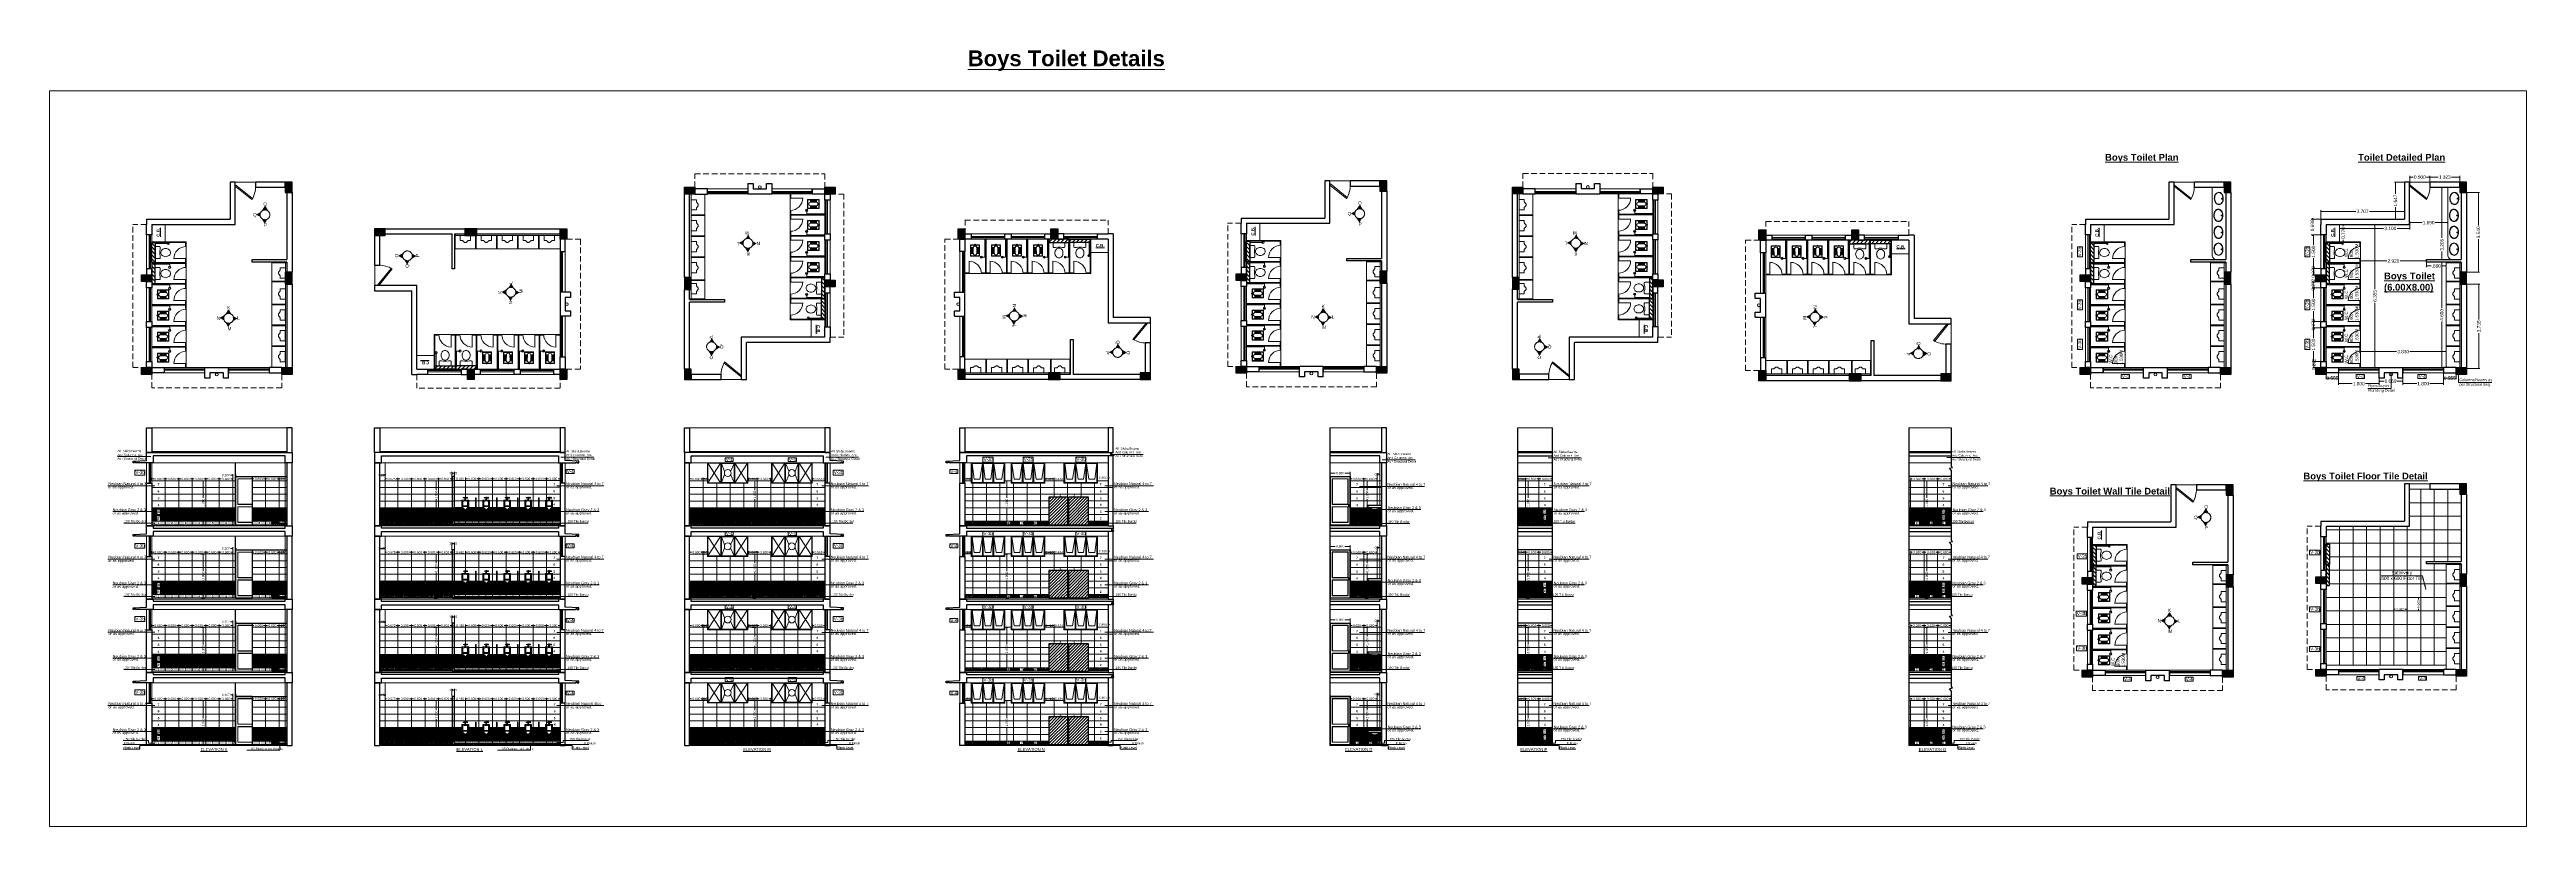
# Model space of a CAD drawing. Header units: millimetres. Extents: x 2733 to 5909, y 1038 to 2089.
# Drawn here: x 2828.4 to 2938.4, y 1038.2 to 1072.7 of the extents above; entities that cross this region are included whole.
import ezdxf

# ---------------------------------------------------------------- set-up
doc = ezdxf.new("R2010")
doc.units = ezdxf.units.MM
doc.header["$PDMODE"] = 35
for name, pattern in [('CENTER2', [1.125, 0.75, -0.125, 0.125, -0.125]), ('DASHED', [0.75, 0.5, -0.25]), ('DASHED2', [0.375, 0.25, -0.125])]:
    doc.linetypes.add(name, pattern=pattern)
doc.layers.get('0').update_dxf_attribs({"lineweight": 20})
doc.layers.get('Defpoints').update_dxf_attribs({"lineweight": 15})
for name, color, linetype, lineweight in [('Arrow', 1, 'Continuous', 15), ('beam', 43, 'Continuous', 20), ('COL HATCH', 253, 'Continuous', 13), ('Column', 251, 'Continuous', 30), ('CUBICAL TOILET', 5, 'Continuous', 15), ('DIM', 6, 'Continuous', 18), ('dim.1', 6, 'Continuous', 18), ('Door', 54, 'Continuous', 18), ('Fixture', 44, 'Continuous', 13), ('FLOOR FINISH', 10, 'Continuous', 15), ('FUR', 32, 'Continuous', 15), ('Furniture', 13, 'Continuous', 13), ('Hatch', 43, 'Continuous', 13), ('PROJ.', 30, 'DASHED2', 15), ('rcc', 5, 'Continuous', 30), ('RD', 7, 'Continuous', 18), ('slab', 150, 'Continuous', 30), ('TEXT', 7, 'Continuous', 15), ('Text-1', 240, 'Continuous', 15), ('TILE HATCH-2', 123, 'Continuous', 9), ('Tiles', 91, 'Continuous', 9), ('Tiles-Text', 230, 'Continuous', 18), ('Ventilator', 200, 'Continuous', 18), ('Wall', 7, 'Continuous', 30), ('WALL TILE', 40, 'Continuous', 13), ('Window-Wall', 7, 'Continuous', 18)]:
    doc.layers.add(name, color=color, linetype=linetype, lineweight=lineweight)
doc.styles.add('ATTR', font='romans.shx', dxfattribs={"width": 0.8, "height": 0.7})
doc.styles.add('DIM', font='arial.ttf', dxfattribs={"height": 0.5})
doc.styles.add('dim-stylus bt', font='arial.ttf')
doc.styles.add('L120', font='arial.ttf', dxfattribs={"height": 0.6})
doc.styles.add('SCALE 1000', font='simplex.shx', dxfattribs={"height": 2})
doc.styles.get("Standard").update_dxf_attribs({"font": 'arial.ttf', "height": 0.2})
doc.styles.add('Tabrej', font='arial.ttf')
doc.dimstyles.new('DIMEN', dxfattribs={"dimtxt": 0.3, "dimasz": 0.25, "dimexe": 0.18, "dimexo": 0.0625, "dimgap": 0.09, "dimtad": 0, "dimdec": 3, "dimzin": 0, "dimdsep": 46, "dimtxsty": 'Tabrej', "dimcen": 0, "dimclrd": 256, "dimclre": 256, "dimclrt": 7, "dimadec": 0, "dimazin": 0, "dimtfac": 1, "dimtdec": 3, "dimtofl": 0, "dimtmove": 0, "dimatfit": 1, "dimfxl": 0, "dimtolj": 1, "dimtzin": 0, "dimlwd": -1, "dimlwe": -1, "dimarcsym": 0})
doc.dimstyles.new('Tabrej', dxfattribs={"dimtxt": 4, "dimasz": 0.45, "dimexe": 0.18, "dimexo": 0.0625, "dimgap": 0.09, "dimtad": 0, "dimdec": 3, "dimzin": 0, "dimdsep": 46, "dimtxsty": 'Tabrej', "dimcen": 0, "dimclrd": 256, "dimclre": 256, "dimclrt": 7, "dimaunit": 1, "dimadec": 3, "dimazin": 0, "dimtfac": 1, "dimtdec": 3, "dimtofl": 0, "dimtmove": 0, "dimatfit": 3, "dimfxl": 0, "dimtolj": 1, "dimtzin": 0, "dimlwd": -1, "dimlwe": -1, "dimarcsym": 0})
pattern_1 = [(90, (120.439148, 0), (-0.03175, 0.0555625), [0.079375, -0.015875, 0, -0.015875])]
pattern_2 = [(90, (120.439148, -3.25), (-0.03175, 0.0555625), [0.079375, -0.015875, 0, -0.015875])]
pattern_3 = [(90, (120.439148, -6.5), (-0.03175, 0.0555625), [0.079375, -0.015875, 0, -0.015875])]
pattern_4 = [(90, (120.439148, -9.75), (-0.03175, 0.0555625), [0.079375, -0.015875, 0, -0.015875])]
pattern_5 = [(45, (119.082477, 0), (-0.0224506403, 0.0224506403), [])]
pattern_6 = [(90, (119.082477, 0), (-0.03175, 0.0555625), [0.079375, -0.015875, 0, -0.015875])]
pattern_7 = [(90, (119.082477, -3.25), (-0.03175, 0.0555625), [0.079375, -0.015875, 0, -0.015875])]
pattern_8 = [(45, (119.082477, -3.25), (-0.0224506403, 0.0224506403), [])]
pattern_9 = [(90, (119.082477, -6.5), (-0.03175, 0.0555625), [0.079375, -0.015875, 0, -0.015875])]
pattern_10 = [(45, (119.082477, -6.5), (-0.0224506403, 0.0224506403), [])]
pattern_11 = [(90, (119.082477, -9.75), (-0.03175, 0.0555625), [0.079375, -0.015875, 0, -0.015875])]
pattern_12 = [(45, (119.082477, -9.75), (-0.0224506403, 0.0224506403), [])]
pattern_13 = [(45, (120.12881, 0), (-0.0224506403, 0.0224506403), [])]
pattern_14 = [(45, (120.12881, -3.25), (-0.0224506403, 0.0224506403), [])]
pattern_15 = [(45, (120.12881, -6.5), (-0.0224506403, 0.0224506403), [])]
pattern_16 = [(90, (120.12881, 0), (-0.03175, 0.0555625), [0.079375, -0.015875, 0, -0.015875])]
pattern_17 = [(45, (0, 3.2515), (-0.0224506403, 0.0224506403), [])]
pattern_18 = [(45, (0, 6.50877), (-0.0224506403, 0.0224506403), [])]

# ---------------------------------------------------------------- blocks, each defined once
blk = doc.blocks.new('C3')
at = {"layer": 'COL HATCH'}
h = blk.add_hatch(color=256, dxfattribs=at)
h.dxf.hatch_style = 1
h.paths.add_polyline_path([(0.3, 0), (0, 0), (0, -0.53), (0.3, -0.53)])
at = {"layer": 'Column'}
for p, q in [((0, 0), (0, -0.53)), ((0.3, 0), (0, 0)), ((0.3, -0.53), (0.3, 0)), ((0, -0.53), (0.3, -0.53))]:
    blk.add_line(p, q, dxfattribs=at)
blk = doc.blocks.new('Urinal 1')
for p, q in [((0, 9), (9, 9)), ((0, 9), (0, -9)), ((9, 9), (9, 5)), ((12, 1), (9, 5)), ((12, -1.5), (12, 1)), ((0, -9), (9, -9)), ((9, -5), (12, -1.5)), ((9, -9), (9, -5))]:
    blk.add_line(p, q)
blk = doc.blocks.new('RSA BASIN 2')
for points in [[(10.7, -8.1, 0.12976), (10, -5.2, 0.106426), (7.6, -2.5, 0.084431), (4.3, -0.7, 0.073534), (0, 0, 0.073534), (-4.3, -0.5, 0.084431), (-7.7, -2.2, 0.106426), (-10.2, -4.8, 0.12976), (-11, -7.7, 0.12976), (-10.3, -10.6, 0.106426), (-7.9, -13.3, 0.084431), (-4.6, -15.1, 0.073534), (-0.3, -15.8, 0.073534), (4, -15.3, 0.084431), (7.4, -13.6, 0.106426), (9.9, -11, 0.12976)], [(10.1, -7.9, 0.119977), (9.4, -5.5, 0.106426), (7.3, -2.9, 0.084431), (4.1, -1.3, 0.073534), (0, -0.6, 0.073534), (-4.1, -1.1, 0.084431), (-7.4, -2.6, 0.106426), (-9.7, -5.1, 0.12976), (-10.4, -7.7, 0.009633), (-10.4, -7.9, 0.119977), (-9.8, -10.3, 0.106426), (-7.6, -12.9, 0.084431), (-4.4, -14.5, 0.073534), (-0.3, -15.2, 0.073534), (3.8, -14.7, 0.084431), (7.1, -13.2, 0.106426), (9.3, -10.7, 0.12976), (10.1, -8.1, 0.009633)]]:
    blk.add_lwpolyline(points, format="xyb", close=True)
for radius in [0.7, 0.479]:
    blk.add_circle((-0.5, -2.5), radius)
blk = doc.blocks.new('CU')
at = {"layer": 'COL HATCH', "linetype": 'CENTER2'}
h = blk.add_hatch(color=256, dxfattribs=at)
h.dxf.hatch_style = 1
h.paths.add_polyline_path([(0, 0.035), (0, -0.265), (0.46, -0.265), (0.46, 0.035)])
at = {"layer": 'Column', "linetype": 'CENTER2'}
blk.add_lwpolyline([(0, 0.035), (0, -0.265), (0.46, -0.265), (0.46, 0.035), (0, 0.035)], dxfattribs=at)
blk = doc.blocks.new('nhf')
at = {"layer": 'Fixture'}
blk.add_circle((2408.42, -1429.86), 0.063, dxfattribs=at)
at = {"layer": 'Wall'}
for p, q in [((2407.89, -1429.56), (2408.95, -1429.56)), ((2407.89, -1430.02), (2407.89, -1429.56)), ((2407.89, -1430.02), (2408.12, -1430.02)), ((2408.12, -1430.02), (2408.12, -1429.79)), ((2408.12, -1429.79), (2408.72, -1429.79)), ((2408.72, -1429.79), (2408.72, -1430.02)), ((2408.72, -1430.02), (2408.95, -1430.02)), ((2408.95, -1430.02), (2408.95, -1429.56))]:
    blk.add_line(p, q, dxfattribs=at)
blk = doc.blocks.new('_ArchTick')
at = {"color": 0, "const_width": 0.15}
blk.add_lwpolyline([(-0.5, -0.5), (0.5, 0.5)], dxfattribs=at)
blk = doc.blocks.new('*D381')
at = {"layer": 'Defpoints', "color": 0, "lineweight": 15, "transparency": 16777216}
for p in [(2832.96, 1050.32), (2833.56, 1050.39), (2833.56, 1050.31)]:
    blk.add_point(p, dxfattribs=at)
at = {"layer": 'DIM', "transparency": 16777216}
for p, q in [((2832.96, 1050.32), (2832.96, 1050.44)), ((2832.96, 1050.39), (2833.05, 1050.39)), ((2833.56, 1050.39), (2833.48, 1050.39)), ((2833.56, 1050.31), (2833.56, 1050.44))]:
    blk.add_line(p, q, dxfattribs=at)
at = {"layer": 'DIM', "transparency": 16777216, "xscale": 0.05, "yscale": 0.05, "zscale": 0.05, "rotation": 180}
blk.add_blockref('_ArchTick', (2832.96, 1050.39), dxfattribs=at)
at = {"layer": 'DIM', "transparency": 16777216, "xscale": 0.05, "yscale": 0.05, "zscale": 0.05}
blk.add_blockref('_ArchTick', (2833.56, 1050.39), dxfattribs=at)
at = {"layer": 'DIM', "color": 7, "transparency": 16777216, "insert": (2833.26, 1050.39), "char_height": 0.1, "attachment_point": 5, "style": 'Tabrej'}
blk.add_mtext('\\A1;0.600', dxfattribs=at)
blk = doc.blocks.new('*D382')
at = {"layer": 'Defpoints', "color": 0, "lineweight": 15, "transparency": 16777216}
for p in [(2833.56, 1050.32), (2834.16, 1050.39), (2834.16, 1050.31)]:
    blk.add_point(p, dxfattribs=at)
at = {"layer": 'DIM', "transparency": 16777216}
for p, q in [((2833.56, 1050.32), (2833.56, 1050.44)), ((2833.56, 1050.39), (2833.65, 1050.39)), ((2834.16, 1050.39), (2834.08, 1050.39)), ((2834.16, 1050.31), (2834.16, 1050.44))]:
    blk.add_line(p, q, dxfattribs=at)
at = {"layer": 'DIM', "transparency": 16777216, "xscale": 0.05, "yscale": 0.05, "zscale": 0.05, "rotation": 180}
blk.add_blockref('_ArchTick', (2833.56, 1050.39), dxfattribs=at)
at = {"layer": 'DIM', "transparency": 16777216, "xscale": 0.05, "yscale": 0.05, "zscale": 0.05}
blk.add_blockref('_ArchTick', (2834.16, 1050.39), dxfattribs=at)
at = {"layer": 'DIM', "color": 7, "transparency": 16777216, "insert": (2833.86, 1050.39), "char_height": 0.1, "attachment_point": 5, "style": 'Tabrej'}
blk.add_mtext('\\A1;0.600', dxfattribs=at)
blk = doc.blocks.new('*D383')
at = {"layer": 'Defpoints', "color": 0, "lineweight": 15, "transparency": 16777216}
for p in [(2835.14, 1050.31), (2835.16, 1048.36), (2835.25, 1048.36)]:
    blk.add_point(p, dxfattribs=at)
at = {"layer": 'DIM', "transparency": 16777216}
for p, q in [((2835.14, 1050.31), (2835.3, 1050.31)), ((2835.25, 1050.31), (2835.25, 1049.55)), ((2835.25, 1048.36), (2835.25, 1049.13)), ((2835.17, 1048.36), (2835.3, 1048.36))]:
    blk.add_line(p, q, dxfattribs=at)
at = {"layer": 'DIM', "transparency": 16777216, "xscale": 0.05, "yscale": 0.05, "zscale": 0.05}
for p, rotation in [((2835.25, 1050.31), 90), ((2835.25, 1048.36), 270)]:
    blk.add_blockref('_ArchTick', p, dxfattribs=dict(at, rotation=rotation))
at = {"layer": 'DIM', "color": 7, "transparency": 16777216, "insert": (2835.25, 1049.34), "char_height": 0.1, "attachment_point": 5, "rotation": 90, "style": 'Tabrej'}
blk.add_mtext('\\A1;1.950', dxfattribs=at)
blk = doc.blocks.new('*D384')
at = {"layer": 'Defpoints', "color": 0, "lineweight": 15, "transparency": 16777216}
for p in [(2834.16, 1050.32), (2834.76, 1050.39), (2834.76, 1050.31)]:
    blk.add_point(p, dxfattribs=at)
at = {"layer": 'DIM', "transparency": 16777216}
for p, q in [((2834.16, 1050.32), (2834.16, 1050.44)), ((2834.16, 1050.39), (2834.25, 1050.39)), ((2834.76, 1050.39), (2834.68, 1050.39)), ((2834.76, 1050.31), (2834.76, 1050.44))]:
    blk.add_line(p, q, dxfattribs=at)
at = {"layer": 'DIM', "transparency": 16777216, "xscale": 0.05, "yscale": 0.05, "zscale": 0.05, "rotation": 180}
blk.add_blockref('_ArchTick', (2834.16, 1050.39), dxfattribs=at)
at = {"layer": 'DIM', "transparency": 16777216, "xscale": 0.05, "yscale": 0.05, "zscale": 0.05}
blk.add_blockref('_ArchTick', (2834.76, 1050.39), dxfattribs=at)
at = {"layer": 'DIM', "color": 7, "transparency": 16777216, "insert": (2834.46, 1050.39), "char_height": 0.1, "attachment_point": 5, "style": 'Tabrej'}
blk.add_mtext('\\A1;0.600', dxfattribs=at)
blk = doc.blocks.new('*D385')
at = {"layer": 'Defpoints', "color": 0, "lineweight": 15, "transparency": 16777216}
for p in [(2834.76, 1050.32), (2835.36, 1050.39), (2835.36, 1050.31)]:
    blk.add_point(p, dxfattribs=at)
at = {"layer": 'DIM', "transparency": 16777216}
for p, q in [((2834.76, 1050.32), (2834.76, 1050.44)), ((2834.76, 1050.39), (2834.85, 1050.39)), ((2835.36, 1050.39), (2835.28, 1050.39)), ((2835.36, 1050.31), (2835.36, 1050.44))]:
    blk.add_line(p, q, dxfattribs=at)
at = {"layer": 'DIM', "transparency": 16777216, "xscale": 0.05, "yscale": 0.05, "zscale": 0.05, "rotation": 180}
blk.add_blockref('_ArchTick', (2834.76, 1050.39), dxfattribs=at)
at = {"layer": 'DIM', "transparency": 16777216, "xscale": 0.05, "yscale": 0.05, "zscale": 0.05}
blk.add_blockref('_ArchTick', (2835.36, 1050.39), dxfattribs=at)
at = {"layer": 'DIM', "color": 7, "transparency": 16777216, "insert": (2835.06, 1050.39), "char_height": 0.1, "attachment_point": 5, "style": 'Tabrej'}
blk.add_mtext('\\A1;0.600', dxfattribs=at)
blk = doc.blocks.new('*D386')
at = {"layer": 'Defpoints', "color": 0, "lineweight": 15, "transparency": 16777216}
for p in [(2835.36, 1050.32), (2835.96, 1050.39), (2835.96, 1050.31)]:
    blk.add_point(p, dxfattribs=at)
at = {"layer": 'DIM', "transparency": 16777216}
for p, q in [((2835.36, 1050.32), (2835.36, 1050.44)), ((2835.36, 1050.39), (2835.45, 1050.39)), ((2835.96, 1050.39), (2835.88, 1050.39)), ((2835.96, 1050.31), (2835.96, 1050.44))]:
    blk.add_line(p, q, dxfattribs=at)
at = {"layer": 'DIM', "transparency": 16777216, "xscale": 0.05, "yscale": 0.05, "zscale": 0.05, "rotation": 180}
blk.add_blockref('_ArchTick', (2835.36, 1050.39), dxfattribs=at)
at = {"layer": 'DIM', "transparency": 16777216, "xscale": 0.05, "yscale": 0.05, "zscale": 0.05}
blk.add_blockref('_ArchTick', (2835.96, 1050.39), dxfattribs=at)
at = {"layer": 'DIM', "color": 7, "transparency": 16777216, "insert": (2835.66, 1050.39), "char_height": 0.1, "attachment_point": 5, "style": 'Tabrej'}
blk.add_mtext('\\A1;0.600', dxfattribs=at)
blk = doc.blocks.new('*D387')
at = {"layer": 'Defpoints', "color": 0, "lineweight": 15, "transparency": 16777216}
for p in [(2835.96, 1050.32), (2836.56, 1050.39), (2836.56, 1050.31)]:
    blk.add_point(p, dxfattribs=at)
at = {"layer": 'DIM', "transparency": 16777216}
for p, q in [((2835.96, 1050.32), (2835.96, 1050.44)), ((2835.96, 1050.39), (2836.05, 1050.39)), ((2836.56, 1050.39), (2836.48, 1050.39)), ((2836.56, 1050.31), (2836.56, 1050.44))]:
    blk.add_line(p, q, dxfattribs=at)
at = {"layer": 'DIM', "transparency": 16777216, "xscale": 0.05, "yscale": 0.05, "zscale": 0.05, "rotation": 180}
blk.add_blockref('_ArchTick', (2835.96, 1050.39), dxfattribs=at)
at = {"layer": 'DIM', "transparency": 16777216, "xscale": 0.05, "yscale": 0.05, "zscale": 0.05}
blk.add_blockref('_ArchTick', (2836.56, 1050.39), dxfattribs=at)
at = {"layer": 'DIM', "color": 7, "transparency": 16777216, "insert": (2836.26, 1050.39), "char_height": 0.1, "attachment_point": 5, "style": 'Tabrej'}
blk.add_mtext('\\A1;0.600', dxfattribs=at)
blk = doc.blocks.new('*D388')
at = {"layer": 'Defpoints', "color": 0, "lineweight": 15, "transparency": 16777216}
for p in [(2836.56, 1050.32), (2836.67, 1050.56), (2836.67, 1050.31)]:
    blk.add_point(p, dxfattribs=at)
at = {"layer": 'DIM', "transparency": 16777216}
for p, q in [((2836.56, 1050.56), (2836.46, 1050.56)), ((2836.56, 1050.32), (2836.56, 1050.61)), ((2836.67, 1050.31), (2836.67, 1050.61)), ((2836.67, 1050.56), (2836.72, 1050.56))]:
    blk.add_line(p, q, dxfattribs=at)
at = {"layer": 'DIM', "transparency": 16777216, "xscale": 0.05, "yscale": 0.05, "zscale": 0.05}
blk.add_blockref('_ArchTick', (2836.56, 1050.56), dxfattribs=at)
at = {"layer": 'DIM', "transparency": 16777216, "xscale": 0.05, "yscale": 0.05, "zscale": 0.05, "rotation": 180}
blk.add_blockref('_ArchTick', (2836.67, 1050.56), dxfattribs=at)
at = {"layer": 'DIM', "color": 7, "transparency": 16777216, "insert": (2836.25, 1050.56), "char_height": 0.1, "attachment_point": 5, "style": 'Tabrej'}
blk.add_mtext('\\A1;0.107', dxfattribs=at)
blk = doc.blocks.new('f')
at = {"layer": 'Door', "ltscale": 0.05}
blk.add_line((2716.55, 1053.75), (2717.29, 1053.75), dxfattribs=at)
at = {"layer": 'Door'}
blk.add_line((2717.29, 1051.61), (2716.55, 1051.61), dxfattribs=at)
at = {"layer": 'Door', "ltscale": 0.05}
for points in [[(2717.29, 1053.73), (2716.57, 1053.73), (2716.57, 1051.61)], [(2717.29, 1053.65), (2716.65, 1053.65), (2716.65, 1052.51), (2717.29, 1052.51)], [(2717.29, 1053.64), (2716.66, 1053.64), (2716.66, 1052.52), (2717.29, 1052.52)], [(2717.29, 1052.41), (2716.65, 1052.41), (2716.65, 1051.71), (2717.29, 1051.71)], [(2717.29, 1052.4), (2716.66, 1052.4), (2716.66, 1051.72), (2717.29, 1051.72)]]:
    blk.add_lwpolyline(points, dxfattribs=at)
blk = doc.blocks.new('*D389')
at = {"layer": 'Defpoints', "color": 0, "lineweight": 15, "transparency": 16777216}
for p in [(2838.02, 1050.32), (2838.62, 1050.39), (2838.62, 1050.31)]:
    blk.add_point(p, dxfattribs=at)
at = {"layer": 'DIM', "transparency": 16777216}
for p, q in [((2838.02, 1050.32), (2838.02, 1050.44)), ((2838.02, 1050.39), (2838.1, 1050.39)), ((2838.62, 1050.39), (2838.53, 1050.39)), ((2838.62, 1050.31), (2838.62, 1050.44))]:
    blk.add_line(p, q, dxfattribs=at)
at = {"layer": 'DIM', "transparency": 16777216, "xscale": 0.05, "yscale": 0.05, "zscale": 0.05, "rotation": 180}
blk.add_blockref('_ArchTick', (2838.02, 1050.39), dxfattribs=at)
at = {"layer": 'DIM', "transparency": 16777216, "xscale": 0.05, "yscale": 0.05, "zscale": 0.05}
blk.add_blockref('_ArchTick', (2838.62, 1050.39), dxfattribs=at)
at = {"layer": 'DIM', "color": 7, "transparency": 16777216, "insert": (2838.32, 1050.39), "char_height": 0.1, "attachment_point": 5, "style": 'Tabrej'}
blk.add_mtext('\\A1;0.600', dxfattribs=at)
blk = doc.blocks.new('*D390')
at = {"layer": 'Defpoints', "color": 0, "lineweight": 15, "transparency": 16777216}
for p in [(2838.62, 1050.32), (2838.89, 1050.39), (2838.89, 1050.31)]:
    blk.add_point(p, dxfattribs=at)
at = {"layer": 'DIM', "transparency": 16777216}
for p, q in [((2838.62, 1050.32), (2838.62, 1050.44)), ((2838.62, 1050.39), (2838.89, 1050.39)), ((2838.89, 1050.31), (2838.89, 1050.44))]:
    blk.add_line(p, q, dxfattribs=at)
at = {"layer": 'DIM', "transparency": 16777216, "xscale": 0.05, "yscale": 0.05, "zscale": 0.05, "rotation": 180}
blk.add_blockref('_ArchTick', (2838.62, 1050.39), dxfattribs=at)
at = {"layer": 'DIM', "transparency": 16777216, "xscale": 0.05, "yscale": 0.05, "zscale": 0.05}
blk.add_blockref('_ArchTick', (2838.89, 1050.39), dxfattribs=at)
at = {"layer": 'DIM', "color": 7, "transparency": 16777216, "insert": (2838.75, 1050.39), "char_height": 0.1, "attachment_point": 5, "style": 'Tabrej'}
blk.add_mtext('\\A1;0.277', dxfattribs=at)
blk = doc.blocks.new('*D391')
at = {"layer": 'Defpoints', "color": 0, "lineweight": 15, "transparency": 16777216}
for p in [(2837.42, 1050.32), (2838.02, 1050.39), (2838.02, 1050.31)]:
    blk.add_point(p, dxfattribs=at)
at = {"layer": 'DIM', "transparency": 16777216}
for p, q in [((2837.42, 1050.32), (2837.42, 1050.44)), ((2837.42, 1050.39), (2837.5, 1050.39)), ((2838.02, 1050.39), (2837.93, 1050.39)), ((2838.02, 1050.31), (2838.02, 1050.44))]:
    blk.add_line(p, q, dxfattribs=at)
at = {"layer": 'DIM', "transparency": 16777216, "xscale": 0.05, "yscale": 0.05, "zscale": 0.05, "rotation": 180}
blk.add_blockref('_ArchTick', (2837.42, 1050.39), dxfattribs=at)
at = {"layer": 'DIM', "transparency": 16777216, "xscale": 0.05, "yscale": 0.05, "zscale": 0.05}
blk.add_blockref('_ArchTick', (2838.02, 1050.39), dxfattribs=at)
at = {"layer": 'DIM', "color": 7, "transparency": 16777216, "insert": (2837.72, 1050.39), "char_height": 0.1, "attachment_point": 5, "style": 'Tabrej'}
blk.add_mtext('\\A1;0.600', dxfattribs=at)
blk = doc.blocks.new('tr')
at = {"layer": 'RD', "linetype": 'Continuous', "ltscale": 0.2}
blk.add_lwpolyline([(2442.72, -1429.36), (2442.27, -1429.36), (2442.27, -1429.14), (2442.72, -1429.14)], close=True, dxfattribs=at)
at = {"layer": 'RD', "linetype": 'Continuous', "ltscale": 0.2, "insert": (2442.3, -1429.17), "char_height": 0.14, "attachment_point": 1}
blk.add_mtext_dynamic_manual_height_columns('V-3b', width=0.0665, gutter_width=1.77, heights=[0], dxfattribs=at)
blk = doc.blocks.new('*D393')
at = {"layer": 'Defpoints', "color": 0, "lineweight": 15, "transparency": 16777216}
for p in [(2845.48, 1053.56), (2845.5, 1051.61), (2845.59, 1051.61)]:
    blk.add_point(p, dxfattribs=at)
at = {"layer": 'DIM', "transparency": 16777216}
for p, q in [((2845.48, 1053.56), (2845.64, 1053.56)), ((2845.59, 1053.56), (2845.59, 1053.15)), ((2845.59, 1051.61), (2845.59, 1052.74)), ((2845.5, 1051.61), (2845.64, 1051.61))]:
    blk.add_line(p, q, dxfattribs=at)
at = {"layer": 'DIM', "transparency": 16777216, "xscale": 0.05, "yscale": 0.05, "zscale": 0.05}
for p, rotation in [((2845.59, 1053.56), 90), ((2845.59, 1051.61), 270)]:
    blk.add_blockref('_ArchTick', p, dxfattribs=dict(at, rotation=rotation))
at = {"layer": 'DIM', "color": 7, "transparency": 16777216, "insert": (2845.59, 1052.94), "char_height": 0.1, "attachment_point": 5, "rotation": 90, "style": 'Tabrej'}
blk.add_mtext('\\A1;1.950', dxfattribs=at)
blk = doc.blocks.new('*D394')
at = {"layer": 'Defpoints', "color": 0, "lineweight": 15, "transparency": 16777216}
for p in [(2845.69, 1053.57), (2846.29, 1053.64), (2846.29, 1053.56)]:
    blk.add_point(p, dxfattribs=at)
at = {"layer": 'DIM', "transparency": 16777216}
for p, q in [((2845.69, 1053.57), (2845.69, 1053.69)), ((2845.69, 1053.64), (2845.78, 1053.64)), ((2846.29, 1053.64), (2846.21, 1053.64)), ((2846.29, 1053.56), (2846.29, 1053.69))]:
    blk.add_line(p, q, dxfattribs=at)
at = {"layer": 'DIM', "transparency": 16777216, "xscale": 0.05, "yscale": 0.05, "zscale": 0.05, "rotation": 180}
blk.add_blockref('_ArchTick', (2845.69, 1053.64), dxfattribs=at)
at = {"layer": 'DIM', "transparency": 16777216, "xscale": 0.05, "yscale": 0.05, "zscale": 0.05}
blk.add_blockref('_ArchTick', (2846.29, 1053.64), dxfattribs=at)
at = {"layer": 'DIM', "color": 7, "transparency": 16777216, "insert": (2845.99, 1053.64), "char_height": 0.1, "attachment_point": 5, "style": 'Tabrej'}
blk.add_mtext('\\A1;0.600', dxfattribs=at)
blk = doc.blocks.new('*D396')
at = {"layer": 'Defpoints', "color": 0, "lineweight": 15, "transparency": 16777216}
for p in [(2845.09, 1053.57), (2845.69, 1053.64), (2845.69, 1053.56)]:
    blk.add_point(p, dxfattribs=at)
at = {"layer": 'DIM', "transparency": 16777216}
for p, q in [((2845.09, 1053.57), (2845.09, 1053.69)), ((2845.09, 1053.64), (2845.18, 1053.64)), ((2845.69, 1053.64), (2845.61, 1053.64)), ((2845.69, 1053.56), (2845.69, 1053.69))]:
    blk.add_line(p, q, dxfattribs=at)
at = {"layer": 'DIM', "transparency": 16777216, "xscale": 0.05, "yscale": 0.05, "zscale": 0.05, "rotation": 180}
blk.add_blockref('_ArchTick', (2845.09, 1053.64), dxfattribs=at)
at = {"layer": 'DIM', "transparency": 16777216, "xscale": 0.05, "yscale": 0.05, "zscale": 0.05}
blk.add_blockref('_ArchTick', (2845.69, 1053.64), dxfattribs=at)
at = {"layer": 'DIM', "color": 7, "transparency": 16777216, "insert": (2845.39, 1053.64), "char_height": 0.1, "attachment_point": 5, "style": 'Tabrej'}
blk.add_mtext('\\A1;0.600', dxfattribs=at)
blk = doc.blocks.new('*D404')
at = {"layer": 'Defpoints', "color": 0, "lineweight": 15, "transparency": 16777216}
for p in [(2844.49, 1053.57), (2845.09, 1053.64), (2845.09, 1053.56)]:
    blk.add_point(p, dxfattribs=at)
at = {"layer": 'DIM', "transparency": 16777216}
for p, q in [((2844.49, 1053.57), (2844.49, 1053.69)), ((2844.49, 1053.64), (2844.58, 1053.64)), ((2845.09, 1053.64), (2845.01, 1053.64)), ((2845.09, 1053.56), (2845.09, 1053.69))]:
    blk.add_line(p, q, dxfattribs=at)
at = {"layer": 'DIM', "transparency": 16777216, "xscale": 0.05, "yscale": 0.05, "zscale": 0.05, "rotation": 180}
blk.add_blockref('_ArchTick', (2844.49, 1053.64), dxfattribs=at)
at = {"layer": 'DIM', "transparency": 16777216, "xscale": 0.05, "yscale": 0.05, "zscale": 0.05}
blk.add_blockref('_ArchTick', (2845.09, 1053.64), dxfattribs=at)
at = {"layer": 'DIM', "color": 7, "transparency": 16777216, "insert": (2844.79, 1053.64), "char_height": 0.1, "attachment_point": 5, "style": 'Tabrej'}
blk.add_mtext('\\A1;0.600', dxfattribs=at)
blk = doc.blocks.new('*D405')
at = {"layer": 'Defpoints', "color": 0, "lineweight": 15, "transparency": 16777216}
for p in [(2843.89, 1053.57), (2844.49, 1053.64), (2844.49, 1053.56)]:
    blk.add_point(p, dxfattribs=at)
at = {"layer": 'DIM', "transparency": 16777216}
for p, q in [((2843.89, 1053.57), (2843.89, 1053.69)), ((2843.89, 1053.64), (2843.98, 1053.64)), ((2844.49, 1053.64), (2844.41, 1053.64)), ((2844.49, 1053.56), (2844.49, 1053.69))]:
    blk.add_line(p, q, dxfattribs=at)
at = {"layer": 'DIM', "transparency": 16777216, "xscale": 0.05, "yscale": 0.05, "zscale": 0.05, "rotation": 180}
blk.add_blockref('_ArchTick', (2843.89, 1053.64), dxfattribs=at)
at = {"layer": 'DIM', "transparency": 16777216, "xscale": 0.05, "yscale": 0.05, "zscale": 0.05}
blk.add_blockref('_ArchTick', (2844.49, 1053.64), dxfattribs=at)
at = {"layer": 'DIM', "color": 7, "transparency": 16777216, "insert": (2844.19, 1053.64), "char_height": 0.1, "attachment_point": 5, "style": 'Tabrej'}
blk.add_mtext('\\A1;0.600', dxfattribs=at)
blk = doc.blocks.new('*D425')
at = {"layer": 'Defpoints', "color": 0, "lineweight": 15, "transparency": 16777216}
for p in [(2846.89, 1047.07), (2847.49, 1047.14), (2847.49, 1047.06)]:
    blk.add_point(p, dxfattribs=at)
at = {"layer": 'DIM', "transparency": 16777216}
for p, q in [((2846.89, 1047.07), (2846.89, 1047.19)), ((2846.89, 1047.14), (2846.98, 1047.14)), ((2847.49, 1047.14), (2847.4, 1047.14)), ((2847.49, 1047.06), (2847.49, 1047.19))]:
    blk.add_line(p, q, dxfattribs=at)
at = {"layer": 'DIM', "transparency": 16777216, "xscale": 0.05, "yscale": 0.05, "zscale": 0.05, "rotation": 180}
blk.add_blockref('_ArchTick', (2846.89, 1047.14), dxfattribs=at)
at = {"layer": 'DIM', "transparency": 16777216, "xscale": 0.05, "yscale": 0.05, "zscale": 0.05}
blk.add_blockref('_ArchTick', (2847.49, 1047.14), dxfattribs=at)
at = {"layer": 'DIM', "color": 7, "transparency": 16777216, "insert": (2847.19, 1047.14), "char_height": 0.1, "attachment_point": 5, "style": 'Tabrej'}
blk.add_mtext('\\A1;0.600', dxfattribs=at)
blk = doc.blocks.new('*D427')
at = {"layer": 'Defpoints', "color": 0, "lineweight": 15, "transparency": 16777216}
for p in [(2846.41, 1047.06), (2846.89, 1047.14), (2846.89, 1047.06)]:
    blk.add_point(p, dxfattribs=at)
at = {"layer": 'DIM', "transparency": 16777216}
for p, q in [((2846.41, 1047.14), (2846.36, 1047.14)), ((2846.41, 1047.06), (2846.41, 1047.19)), ((2846.89, 1047.06), (2846.89, 1047.19)), ((2846.89, 1047.14), (2846.94, 1047.14))]:
    blk.add_line(p, q, dxfattribs=at)
at = {"layer": 'DIM', "transparency": 16777216, "xscale": 0.05, "yscale": 0.05, "zscale": 0.05}
blk.add_blockref('_ArchTick', (2846.41, 1047.14), dxfattribs=at)
at = {"layer": 'DIM', "transparency": 16777216, "xscale": 0.05, "yscale": 0.05, "zscale": 0.05, "rotation": 180}
blk.add_blockref('_ArchTick', (2846.89, 1047.14), dxfattribs=at)
at = {"layer": 'DIM', "color": 7, "transparency": 16777216, "insert": (2846.65, 1047.14), "char_height": 0.1, "attachment_point": 5, "style": 'Tabrej'}
blk.add_mtext('\\A1;0.480', dxfattribs=at)
blk = doc.blocks.new('*D421')
at = {"layer": 'Defpoints', "color": 0, "lineweight": 15, "transparency": 16777216}
for p in [(2848.09, 1047.07), (2848.69, 1047.14), (2848.69, 1047.06)]:
    blk.add_point(p, dxfattribs=at)
at = {"layer": 'DIM', "transparency": 16777216}
for p, q in [((2848.09, 1047.07), (2848.09, 1047.19)), ((2848.09, 1047.14), (2848.18, 1047.14)), ((2848.69, 1047.14), (2848.6, 1047.14)), ((2848.69, 1047.06), (2848.69, 1047.19))]:
    blk.add_line(p, q, dxfattribs=at)
at = {"layer": 'DIM', "transparency": 16777216, "xscale": 0.05, "yscale": 0.05, "zscale": 0.05, "rotation": 180}
blk.add_blockref('_ArchTick', (2848.09, 1047.14), dxfattribs=at)
at = {"layer": 'DIM', "transparency": 16777216, "xscale": 0.05, "yscale": 0.05, "zscale": 0.05}
blk.add_blockref('_ArchTick', (2848.69, 1047.14), dxfattribs=at)
at = {"layer": 'DIM', "color": 7, "transparency": 16777216, "insert": (2848.39, 1047.14), "char_height": 0.1, "attachment_point": 5, "style": 'Tabrej'}
blk.add_mtext('\\A1;0.600', dxfattribs=at)
blk = doc.blocks.new('*D422')
at = {"layer": 'Defpoints', "color": 0, "lineweight": 15, "transparency": 16777216}
for p in [(2847.49, 1047.07), (2848.09, 1047.14), (2848.09, 1047.06)]:
    blk.add_point(p, dxfattribs=at)
at = {"layer": 'DIM', "transparency": 16777216}
for p, q in [((2847.49, 1047.07), (2847.49, 1047.19)), ((2847.49, 1047.14), (2847.58, 1047.14)), ((2848.09, 1047.14), (2848, 1047.14)), ((2848.09, 1047.06), (2848.09, 1047.19))]:
    blk.add_line(p, q, dxfattribs=at)
at = {"layer": 'DIM', "transparency": 16777216, "xscale": 0.05, "yscale": 0.05, "zscale": 0.05, "rotation": 180}
blk.add_blockref('_ArchTick', (2847.49, 1047.14), dxfattribs=at)
at = {"layer": 'DIM', "transparency": 16777216, "xscale": 0.05, "yscale": 0.05, "zscale": 0.05}
blk.add_blockref('_ArchTick', (2848.09, 1047.14), dxfattribs=at)
at = {"layer": 'DIM', "color": 7, "transparency": 16777216, "insert": (2847.79, 1047.14), "char_height": 0.1, "attachment_point": 5, "style": 'Tabrej'}
blk.add_mtext('\\A1;0.600', dxfattribs=at)
blk = doc.blocks.new('*D428')
at = {"layer": 'Defpoints', "color": 0, "lineweight": 15, "transparency": 16777216}
for p in [(2849.29, 1047.07), (2849.89, 1047.14), (2849.89, 1047.06)]:
    blk.add_point(p, dxfattribs=at)
at = {"layer": 'DIM', "transparency": 16777216}
for p, q in [((2849.29, 1047.07), (2849.29, 1047.19)), ((2849.29, 1047.14), (2849.38, 1047.14)), ((2849.89, 1047.14), (2849.8, 1047.14)), ((2849.89, 1047.06), (2849.89, 1047.19))]:
    blk.add_line(p, q, dxfattribs=at)
at = {"layer": 'DIM', "transparency": 16777216, "xscale": 0.05, "yscale": 0.05, "zscale": 0.05, "rotation": 180}
blk.add_blockref('_ArchTick', (2849.29, 1047.14), dxfattribs=at)
at = {"layer": 'DIM', "transparency": 16777216, "xscale": 0.05, "yscale": 0.05, "zscale": 0.05}
blk.add_blockref('_ArchTick', (2849.89, 1047.14), dxfattribs=at)
at = {"layer": 'DIM', "color": 7, "transparency": 16777216, "insert": (2849.59, 1047.14), "char_height": 0.1, "attachment_point": 5, "style": 'Tabrej'}
blk.add_mtext('\\A1;0.600', dxfattribs=at)
blk = doc.blocks.new('*D429')
at = {"layer": 'Defpoints', "color": 0, "lineweight": 15, "transparency": 16777216}
for p in [(2848.69, 1047.07), (2849.29, 1047.14), (2849.29, 1047.06)]:
    blk.add_point(p, dxfattribs=at)
at = {"layer": 'DIM', "transparency": 16777216}
for p, q in [((2848.69, 1047.07), (2848.69, 1047.19)), ((2848.69, 1047.14), (2848.78, 1047.14)), ((2849.29, 1047.14), (2849.2, 1047.14)), ((2849.29, 1047.06), (2849.29, 1047.19))]:
    blk.add_line(p, q, dxfattribs=at)
at = {"layer": 'DIM', "transparency": 16777216, "xscale": 0.05, "yscale": 0.05, "zscale": 0.05, "rotation": 180}
blk.add_blockref('_ArchTick', (2848.69, 1047.14), dxfattribs=at)
at = {"layer": 'DIM', "transparency": 16777216, "xscale": 0.05, "yscale": 0.05, "zscale": 0.05}
blk.add_blockref('_ArchTick', (2849.29, 1047.14), dxfattribs=at)
at = {"layer": 'DIM', "color": 7, "transparency": 16777216, "insert": (2848.99, 1047.14), "char_height": 0.1, "attachment_point": 5, "style": 'Tabrej'}
blk.add_mtext('\\A1;0.600', dxfattribs=at)
blk = doc.blocks.new('*D430')
at = {"layer": 'Defpoints', "color": 0, "lineweight": 15, "transparency": 16777216}
for p in [(2850.49, 1047.07), (2851.09, 1047.14), (2851.09, 1047.06)]:
    blk.add_point(p, dxfattribs=at)
at = {"layer": 'DIM', "transparency": 16777216}
for p, q in [((2850.49, 1047.07), (2850.49, 1047.19)), ((2850.49, 1047.14), (2850.58, 1047.14)), ((2851.09, 1047.14), (2851, 1047.14)), ((2851.09, 1047.06), (2851.09, 1047.19))]:
    blk.add_line(p, q, dxfattribs=at)
at = {"layer": 'DIM', "transparency": 16777216, "xscale": 0.05, "yscale": 0.05, "zscale": 0.05, "rotation": 180}
blk.add_blockref('_ArchTick', (2850.49, 1047.14), dxfattribs=at)
at = {"layer": 'DIM', "transparency": 16777216, "xscale": 0.05, "yscale": 0.05, "zscale": 0.05}
blk.add_blockref('_ArchTick', (2851.09, 1047.14), dxfattribs=at)
at = {"layer": 'DIM', "color": 7, "transparency": 16777216, "insert": (2850.79, 1047.14), "char_height": 0.1, "attachment_point": 5, "style": 'Tabrej'}
blk.add_mtext('\\A1;0.600', dxfattribs=at)
blk = doc.blocks.new('*D431')
at = {"layer": 'Defpoints', "color": 0, "lineweight": 15, "transparency": 16777216}
for p in [(2849.89, 1047.07), (2850.49, 1047.14), (2850.49, 1047.06)]:
    blk.add_point(p, dxfattribs=at)
at = {"layer": 'DIM', "transparency": 16777216}
for p, q in [((2849.89, 1047.07), (2849.89, 1047.19)), ((2849.89, 1047.14), (2849.98, 1047.14)), ((2850.49, 1047.14), (2850.4, 1047.14)), ((2850.49, 1047.06), (2850.49, 1047.19))]:
    blk.add_line(p, q, dxfattribs=at)
at = {"layer": 'DIM', "transparency": 16777216, "xscale": 0.05, "yscale": 0.05, "zscale": 0.05, "rotation": 180}
blk.add_blockref('_ArchTick', (2849.89, 1047.14), dxfattribs=at)
at = {"layer": 'DIM', "transparency": 16777216, "xscale": 0.05, "yscale": 0.05, "zscale": 0.05}
blk.add_blockref('_ArchTick', (2850.49, 1047.14), dxfattribs=at)
at = {"layer": 'DIM', "color": 7, "transparency": 16777216, "insert": (2850.19, 1047.14), "char_height": 0.1, "attachment_point": 5, "style": 'Tabrej'}
blk.add_mtext('\\A1;0.600', dxfattribs=at)
blk = doc.blocks.new('*D436')
at = {"layer": 'Defpoints', "color": 0, "lineweight": 15, "transparency": 16777216}
for p in [(2845.48, 1043.81), (2845.5, 1041.86), (2845.59, 1041.86)]:
    blk.add_point(p, dxfattribs=at)
at = {"layer": 'DIM', "transparency": 16777216}
for p, q in [((2845.48, 1043.81), (2845.64, 1043.81)), ((2845.59, 1043.81), (2845.59, 1043.4)), ((2845.59, 1041.86), (2845.59, 1042.99)), ((2845.5, 1041.86), (2845.64, 1041.86))]:
    blk.add_line(p, q, dxfattribs=at)
at = {"layer": 'DIM', "transparency": 16777216, "xscale": 0.05, "yscale": 0.05, "zscale": 0.05}
for p, rotation in [((2845.59, 1043.81), 90), ((2845.59, 1041.86), 270)]:
    blk.add_blockref('_ArchTick', p, dxfattribs=dict(at, rotation=rotation))
at = {"layer": 'DIM', "color": 7, "transparency": 16777216, "insert": (2845.59, 1043.19), "char_height": 0.1, "attachment_point": 5, "rotation": 90, "style": 'Tabrej'}
blk.add_mtext('\\A1;1.950', dxfattribs=at)
blk = doc.blocks.new('*D437')
at = {"layer": 'Defpoints', "color": 0, "lineweight": 15, "transparency": 16777216}
for p in [(2845.69, 1043.82), (2846.29, 1043.89), (2846.29, 1043.81)]:
    blk.add_point(p, dxfattribs=at)
at = {"layer": 'DIM', "transparency": 16777216}
for p, q in [((2845.69, 1043.82), (2845.69, 1043.94)), ((2845.69, 1043.89), (2845.78, 1043.89)), ((2846.29, 1043.89), (2846.21, 1043.89)), ((2846.29, 1043.81), (2846.29, 1043.94))]:
    blk.add_line(p, q, dxfattribs=at)
at = {"layer": 'DIM', "transparency": 16777216, "xscale": 0.05, "yscale": 0.05, "zscale": 0.05, "rotation": 180}
blk.add_blockref('_ArchTick', (2845.69, 1043.89), dxfattribs=at)
at = {"layer": 'DIM', "transparency": 16777216, "xscale": 0.05, "yscale": 0.05, "zscale": 0.05}
blk.add_blockref('_ArchTick', (2846.29, 1043.89), dxfattribs=at)
at = {"layer": 'DIM', "color": 7, "transparency": 16777216, "insert": (2845.99, 1043.89), "char_height": 0.1, "attachment_point": 5, "style": 'Tabrej'}
blk.add_mtext('\\A1;0.600', dxfattribs=at)
blk = doc.blocks.new('*D438')
at = {"layer": 'Defpoints', "color": 0, "lineweight": 15, "transparency": 16777216}
for p in [(2846.89, 1043.82), (2847.49, 1043.89), (2847.49, 1043.81)]:
    blk.add_point(p, dxfattribs=at)
at = {"layer": 'DIM', "transparency": 16777216}
for p, q in [((2846.89, 1043.82), (2846.89, 1043.94)), ((2846.89, 1043.89), (2846.98, 1043.89)), ((2847.49, 1043.89), (2847.4, 1043.89)), ((2847.49, 1043.81), (2847.49, 1043.94))]:
    blk.add_line(p, q, dxfattribs=at)
at = {"layer": 'DIM', "transparency": 16777216, "xscale": 0.05, "yscale": 0.05, "zscale": 0.05, "rotation": 180}
blk.add_blockref('_ArchTick', (2846.89, 1043.89), dxfattribs=at)
at = {"layer": 'DIM', "transparency": 16777216, "xscale": 0.05, "yscale": 0.05, "zscale": 0.05}
blk.add_blockref('_ArchTick', (2847.49, 1043.89), dxfattribs=at)
at = {"layer": 'DIM', "color": 7, "transparency": 16777216, "insert": (2847.19, 1043.89), "char_height": 0.1, "attachment_point": 5, "style": 'Tabrej'}
blk.add_mtext('\\A1;0.600', dxfattribs=at)
blk = doc.blocks.new('*D439')
at = {"layer": 'Defpoints', "color": 0, "lineweight": 15, "transparency": 16777216}
for p in [(2845.09, 1043.82), (2845.69, 1043.89), (2845.69, 1043.81)]:
    blk.add_point(p, dxfattribs=at)
at = {"layer": 'DIM', "transparency": 16777216}
for p, q in [((2845.09, 1043.82), (2845.09, 1043.94)), ((2845.09, 1043.89), (2845.18, 1043.89)), ((2845.69, 1043.89), (2845.61, 1043.89)), ((2845.69, 1043.81), (2845.69, 1043.94))]:
    blk.add_line(p, q, dxfattribs=at)
at = {"layer": 'DIM', "transparency": 16777216, "xscale": 0.05, "yscale": 0.05, "zscale": 0.05, "rotation": 180}
blk.add_blockref('_ArchTick', (2845.09, 1043.89), dxfattribs=at)
at = {"layer": 'DIM', "transparency": 16777216, "xscale": 0.05, "yscale": 0.05, "zscale": 0.05}
blk.add_blockref('_ArchTick', (2845.69, 1043.89), dxfattribs=at)
at = {"layer": 'DIM', "color": 7, "transparency": 16777216, "insert": (2845.39, 1043.89), "char_height": 0.1, "attachment_point": 5, "style": 'Tabrej'}
blk.add_mtext('\\A1;0.600', dxfattribs=at)
blk = doc.blocks.new('*D440')
at = {"layer": 'Defpoints', "color": 0, "lineweight": 15, "transparency": 16777216}
for p in [(2846.41, 1043.81), (2846.89, 1043.89), (2846.89, 1043.81)]:
    blk.add_point(p, dxfattribs=at)
at = {"layer": 'DIM', "transparency": 16777216}
for p, q in [((2846.41, 1043.89), (2846.36, 1043.89)), ((2846.41, 1043.81), (2846.41, 1043.94)), ((2846.89, 1043.81), (2846.89, 1043.94)), ((2846.89, 1043.89), (2846.94, 1043.89))]:
    blk.add_line(p, q, dxfattribs=at)
at = {"layer": 'DIM', "transparency": 16777216, "xscale": 0.05, "yscale": 0.05, "zscale": 0.05}
blk.add_blockref('_ArchTick', (2846.41, 1043.89), dxfattribs=at)
at = {"layer": 'DIM', "transparency": 16777216, "xscale": 0.05, "yscale": 0.05, "zscale": 0.05, "rotation": 180}
blk.add_blockref('_ArchTick', (2846.89, 1043.89), dxfattribs=at)
at = {"layer": 'DIM', "color": 7, "transparency": 16777216, "insert": (2846.65, 1043.89), "char_height": 0.1, "attachment_point": 5, "style": 'Tabrej'}
blk.add_mtext('\\A1;0.480', dxfattribs=at)
blk = doc.blocks.new('*D434')
at = {"layer": 'Defpoints', "color": 0, "lineweight": 15, "transparency": 16777216}
for p in [(2848.09, 1043.82), (2848.69, 1043.89), (2848.69, 1043.81)]:
    blk.add_point(p, dxfattribs=at)
at = {"layer": 'DIM', "transparency": 16777216}
for p, q in [((2848.09, 1043.82), (2848.09, 1043.94)), ((2848.09, 1043.89), (2848.18, 1043.89)), ((2848.69, 1043.89), (2848.6, 1043.89)), ((2848.69, 1043.81), (2848.69, 1043.94))]:
    blk.add_line(p, q, dxfattribs=at)
at = {"layer": 'DIM', "transparency": 16777216, "xscale": 0.05, "yscale": 0.05, "zscale": 0.05, "rotation": 180}
blk.add_blockref('_ArchTick', (2848.09, 1043.89), dxfattribs=at)
at = {"layer": 'DIM', "transparency": 16777216, "xscale": 0.05, "yscale": 0.05, "zscale": 0.05}
blk.add_blockref('_ArchTick', (2848.69, 1043.89), dxfattribs=at)
at = {"layer": 'DIM', "color": 7, "transparency": 16777216, "insert": (2848.39, 1043.89), "char_height": 0.1, "attachment_point": 5, "style": 'Tabrej'}
blk.add_mtext('\\A1;0.600', dxfattribs=at)
blk = doc.blocks.new('*D435')
at = {"layer": 'Defpoints', "color": 0, "lineweight": 15, "transparency": 16777216}
for p in [(2847.49, 1043.82), (2848.09, 1043.89), (2848.09, 1043.81)]:
    blk.add_point(p, dxfattribs=at)
at = {"layer": 'DIM', "transparency": 16777216}
for p, q in [((2847.49, 1043.82), (2847.49, 1043.94)), ((2847.49, 1043.89), (2847.58, 1043.89)), ((2848.09, 1043.89), (2848, 1043.89)), ((2848.09, 1043.81), (2848.09, 1043.94))]:
    blk.add_line(p, q, dxfattribs=at)
at = {"layer": 'DIM', "transparency": 16777216, "xscale": 0.05, "yscale": 0.05, "zscale": 0.05, "rotation": 180}
blk.add_blockref('_ArchTick', (2847.49, 1043.89), dxfattribs=at)
at = {"layer": 'DIM', "transparency": 16777216, "xscale": 0.05, "yscale": 0.05, "zscale": 0.05}
blk.add_blockref('_ArchTick', (2848.09, 1043.89), dxfattribs=at)
at = {"layer": 'DIM', "color": 7, "transparency": 16777216, "insert": (2847.79, 1043.89), "char_height": 0.1, "attachment_point": 5, "style": 'Tabrej'}
blk.add_mtext('\\A1;0.600', dxfattribs=at)
blk = doc.blocks.new('*D441')
at = {"layer": 'Defpoints', "color": 0, "lineweight": 15, "transparency": 16777216}
for p in [(2849.29, 1043.82), (2849.89, 1043.89), (2849.89, 1043.81)]:
    blk.add_point(p, dxfattribs=at)
at = {"layer": 'DIM', "transparency": 16777216}
for p, q in [((2849.29, 1043.82), (2849.29, 1043.94)), ((2849.29, 1043.89), (2849.38, 1043.89)), ((2849.89, 1043.89), (2849.8, 1043.89)), ((2849.89, 1043.81), (2849.89, 1043.94))]:
    blk.add_line(p, q, dxfattribs=at)
at = {"layer": 'DIM', "transparency": 16777216, "xscale": 0.05, "yscale": 0.05, "zscale": 0.05, "rotation": 180}
blk.add_blockref('_ArchTick', (2849.29, 1043.89), dxfattribs=at)
at = {"layer": 'DIM', "transparency": 16777216, "xscale": 0.05, "yscale": 0.05, "zscale": 0.05}
blk.add_blockref('_ArchTick', (2849.89, 1043.89), dxfattribs=at)
at = {"layer": 'DIM', "color": 7, "transparency": 16777216, "insert": (2849.59, 1043.89), "char_height": 0.1, "attachment_point": 5, "style": 'Tabrej'}
blk.add_mtext('\\A1;0.600', dxfattribs=at)
blk = doc.blocks.new('*D442')
at = {"layer": 'Defpoints', "color": 0, "lineweight": 15, "transparency": 16777216}
for p in [(2848.69, 1043.82), (2849.29, 1043.89), (2849.29, 1043.81)]:
    blk.add_point(p, dxfattribs=at)
at = {"layer": 'DIM', "transparency": 16777216}
for p, q in [((2848.69, 1043.82), (2848.69, 1043.94)), ((2848.69, 1043.89), (2848.78, 1043.89)), ((2849.29, 1043.89), (2849.2, 1043.89)), ((2849.29, 1043.81), (2849.29, 1043.94))]:
    blk.add_line(p, q, dxfattribs=at)
at = {"layer": 'DIM', "transparency": 16777216, "xscale": 0.05, "yscale": 0.05, "zscale": 0.05, "rotation": 180}
blk.add_blockref('_ArchTick', (2848.69, 1043.89), dxfattribs=at)
at = {"layer": 'DIM', "transparency": 16777216, "xscale": 0.05, "yscale": 0.05, "zscale": 0.05}
blk.add_blockref('_ArchTick', (2849.29, 1043.89), dxfattribs=at)
at = {"layer": 'DIM', "color": 7, "transparency": 16777216, "insert": (2848.99, 1043.89), "char_height": 0.1, "attachment_point": 5, "style": 'Tabrej'}
blk.add_mtext('\\A1;0.600', dxfattribs=at)
blk = doc.blocks.new('*D443')
at = {"layer": 'Defpoints', "color": 0, "lineweight": 15, "transparency": 16777216}
for p in [(2850.49, 1043.82), (2851.09, 1043.89), (2851.09, 1043.81)]:
    blk.add_point(p, dxfattribs=at)
at = {"layer": 'DIM', "transparency": 16777216}
for p, q in [((2850.49, 1043.82), (2850.49, 1043.94)), ((2850.49, 1043.89), (2850.58, 1043.89)), ((2851.09, 1043.89), (2851, 1043.89)), ((2851.09, 1043.81), (2851.09, 1043.94))]:
    blk.add_line(p, q, dxfattribs=at)
at = {"layer": 'DIM', "transparency": 16777216, "xscale": 0.05, "yscale": 0.05, "zscale": 0.05, "rotation": 180}
blk.add_blockref('_ArchTick', (2850.49, 1043.89), dxfattribs=at)
at = {"layer": 'DIM', "transparency": 16777216, "xscale": 0.05, "yscale": 0.05, "zscale": 0.05}
blk.add_blockref('_ArchTick', (2851.09, 1043.89), dxfattribs=at)
at = {"layer": 'DIM', "color": 7, "transparency": 16777216, "insert": (2850.79, 1043.89), "char_height": 0.1, "attachment_point": 5, "style": 'Tabrej'}
blk.add_mtext('\\A1;0.600', dxfattribs=at)
blk = doc.blocks.new('*D444')
at = {"layer": 'Defpoints', "color": 0, "lineweight": 15, "transparency": 16777216}
for p in [(2849.89, 1043.82), (2850.49, 1043.89), (2850.49, 1043.81)]:
    blk.add_point(p, dxfattribs=at)
at = {"layer": 'DIM', "transparency": 16777216}
for p, q in [((2849.89, 1043.82), (2849.89, 1043.94)), ((2849.89, 1043.89), (2849.98, 1043.89)), ((2850.49, 1043.89), (2850.4, 1043.89)), ((2850.49, 1043.81), (2850.49, 1043.94))]:
    blk.add_line(p, q, dxfattribs=at)
at = {"layer": 'DIM', "transparency": 16777216, "xscale": 0.05, "yscale": 0.05, "zscale": 0.05, "rotation": 180}
blk.add_blockref('_ArchTick', (2849.89, 1043.89), dxfattribs=at)
at = {"layer": 'DIM', "transparency": 16777216, "xscale": 0.05, "yscale": 0.05, "zscale": 0.05}
blk.add_blockref('_ArchTick', (2850.49, 1043.89), dxfattribs=at)
at = {"layer": 'DIM', "color": 7, "transparency": 16777216, "insert": (2850.19, 1043.89), "char_height": 0.1, "attachment_point": 5, "style": 'Tabrej'}
blk.add_mtext('\\A1;0.600', dxfattribs=at)
blk = doc.blocks.new('*D445')
at = {"layer": 'Defpoints', "color": 0, "lineweight": 15, "transparency": 16777216}
for p in [(2844.49, 1043.82), (2845.09, 1043.89), (2845.09, 1043.81)]:
    blk.add_point(p, dxfattribs=at)
at = {"layer": 'DIM', "transparency": 16777216}
for p, q in [((2844.49, 1043.82), (2844.49, 1043.94)), ((2844.49, 1043.89), (2844.58, 1043.89)), ((2845.09, 1043.89), (2845.01, 1043.89)), ((2845.09, 1043.81), (2845.09, 1043.94))]:
    blk.add_line(p, q, dxfattribs=at)
at = {"layer": 'DIM', "transparency": 16777216, "xscale": 0.05, "yscale": 0.05, "zscale": 0.05, "rotation": 180}
blk.add_blockref('_ArchTick', (2844.49, 1043.89), dxfattribs=at)
at = {"layer": 'DIM', "transparency": 16777216, "xscale": 0.05, "yscale": 0.05, "zscale": 0.05}
blk.add_blockref('_ArchTick', (2845.09, 1043.89), dxfattribs=at)
at = {"layer": 'DIM', "color": 7, "transparency": 16777216, "insert": (2844.79, 1043.89), "char_height": 0.1, "attachment_point": 5, "style": 'Tabrej'}
blk.add_mtext('\\A1;0.600', dxfattribs=at)
blk = doc.blocks.new('*D446')
at = {"layer": 'Defpoints', "color": 0, "lineweight": 15, "transparency": 16777216}
for p in [(2843.89, 1043.82), (2844.49, 1043.89), (2844.49, 1043.81)]:
    blk.add_point(p, dxfattribs=at)
at = {"layer": 'DIM', "transparency": 16777216}
for p, q in [((2843.89, 1043.82), (2843.89, 1043.94)), ((2843.89, 1043.89), (2843.98, 1043.89)), ((2844.49, 1043.89), (2844.41, 1043.89)), ((2844.49, 1043.81), (2844.49, 1043.94))]:
    blk.add_line(p, q, dxfattribs=at)
at = {"layer": 'DIM', "transparency": 16777216, "xscale": 0.05, "yscale": 0.05, "zscale": 0.05, "rotation": 180}
blk.add_blockref('_ArchTick', (2843.89, 1043.89), dxfattribs=at)
at = {"layer": 'DIM', "transparency": 16777216, "xscale": 0.05, "yscale": 0.05, "zscale": 0.05}
blk.add_blockref('_ArchTick', (2844.49, 1043.89), dxfattribs=at)
at = {"layer": 'DIM', "color": 7, "transparency": 16777216, "insert": (2844.19, 1043.89), "char_height": 0.1, "attachment_point": 5, "style": 'Tabrej'}
blk.add_mtext('\\A1;0.600', dxfattribs=at)
blk = doc.blocks.new('*D447')
at = {"layer": 'Defpoints', "color": 0, "lineweight": 15, "transparency": 16777216}
for p in [(2859.84, 1053.57), (2860.44, 1053.64), (2860.44, 1053.56)]:
    blk.add_point(p, dxfattribs=at)
at = {"layer": 'DIM', "transparency": 16777216}
for p, q in [((2859.84, 1053.57), (2859.84, 1053.69)), ((2859.84, 1053.64), (2859.93, 1053.64)), ((2860.44, 1053.64), (2860.35, 1053.64)), ((2860.44, 1053.56), (2860.44, 1053.69))]:
    blk.add_line(p, q, dxfattribs=at)
at = {"layer": 'DIM', "transparency": 16777216, "xscale": 0.05, "yscale": 0.05, "zscale": 0.05, "rotation": 180}
blk.add_blockref('_ArchTick', (2859.84, 1053.64), dxfattribs=at)
at = {"layer": 'DIM', "transparency": 16777216, "xscale": 0.05, "yscale": 0.05, "zscale": 0.05}
blk.add_blockref('_ArchTick', (2860.44, 1053.64), dxfattribs=at)
at = {"layer": 'DIM', "color": 7, "transparency": 16777216, "insert": (2860.14, 1053.64), "char_height": 0.1, "attachment_point": 5, "style": 'Tabrej'}
blk.add_mtext('\\A1;0.600', dxfattribs=at)
blk = doc.blocks.new('*D448')
at = {"layer": 'Defpoints', "color": 0, "lineweight": 15, "transparency": 16777216}
for p in [(2859.45, 1053.57), (2859.84, 1053.64), (2859.84, 1053.56)]:
    blk.add_point(p, dxfattribs=at)
at = {"layer": 'DIM', "transparency": 16777216}
for p, q in [((2859.45, 1053.57), (2859.45, 1053.69)), ((2859.45, 1053.64), (2859.84, 1053.64)), ((2859.84, 1053.56), (2859.84, 1053.69))]:
    blk.add_line(p, q, dxfattribs=at)
at = {"layer": 'DIM', "transparency": 16777216, "xscale": 0.05, "yscale": 0.05, "zscale": 0.05, "rotation": 180}
blk.add_blockref('_ArchTick', (2859.45, 1053.64), dxfattribs=at)
at = {"layer": 'DIM', "transparency": 16777216, "xscale": 0.05, "yscale": 0.05, "zscale": 0.05}
blk.add_blockref('_ArchTick', (2859.84, 1053.64), dxfattribs=at)
at = {"layer": 'DIM', "color": 7, "transparency": 16777216, "insert": (2859.65, 1053.64), "char_height": 0.1, "attachment_point": 5, "style": 'Tabrej'}
blk.add_mtext('\\A1;0.387', dxfattribs=at)
blk = doc.blocks.new('*D449')
at = {"layer": 'Defpoints', "color": 0, "lineweight": 15, "transparency": 16777216}
for p in [(2862.29, 1053.56), (2862.84, 1053.64), (2862.84, 1053.56)]:
    blk.add_point(p, dxfattribs=at)
at = {"layer": 'DIM', "transparency": 16777216}
for p, q in [((2862.29, 1053.56), (2862.29, 1053.69)), ((2862.29, 1053.64), (2862.35, 1053.64)), ((2862.84, 1053.64), (2862.78, 1053.64)), ((2862.84, 1053.56), (2862.84, 1053.69))]:
    blk.add_line(p, q, dxfattribs=at)
at = {"layer": 'DIM', "transparency": 16777216, "xscale": 0.05, "yscale": 0.05, "zscale": 0.05, "rotation": 180}
blk.add_blockref('_ArchTick', (2862.29, 1053.64), dxfattribs=at)
at = {"layer": 'DIM', "transparency": 16777216, "xscale": 0.05, "yscale": 0.05, "zscale": 0.05}
blk.add_blockref('_ArchTick', (2862.84, 1053.64), dxfattribs=at)
at = {"layer": 'DIM', "color": 7, "transparency": 16777216, "insert": (2862.56, 1053.64), "char_height": 0.1, "attachment_point": 5, "style": 'Tabrej'}
blk.add_mtext('\\A1;0.555', dxfattribs=at)
blk = doc.blocks.new('*D451')
at = {"layer": 'Defpoints', "color": 0, "lineweight": 15, "transparency": 16777216}
for p in [(2856.84, 1053.57), (2857.44, 1053.64), (2857.44, 1053.56)]:
    blk.add_point(p, dxfattribs=at)
at = {"layer": 'DIM', "transparency": 16777216}
for p, q in [((2856.84, 1053.57), (2856.84, 1053.69)), ((2856.84, 1053.64), (2856.93, 1053.64)), ((2857.44, 1053.64), (2857.35, 1053.64)), ((2857.44, 1053.56), (2857.44, 1053.69))]:
    blk.add_line(p, q, dxfattribs=at)
at = {"layer": 'DIM', "transparency": 16777216, "xscale": 0.05, "yscale": 0.05, "zscale": 0.05, "rotation": 180}
blk.add_blockref('_ArchTick', (2856.84, 1053.64), dxfattribs=at)
at = {"layer": 'DIM', "transparency": 16777216, "xscale": 0.05, "yscale": 0.05, "zscale": 0.05}
blk.add_blockref('_ArchTick', (2857.44, 1053.64), dxfattribs=at)
at = {"layer": 'DIM', "color": 7, "transparency": 16777216, "insert": (2857.14, 1053.64), "char_height": 0.1, "attachment_point": 5, "style": 'Tabrej'}
blk.add_mtext('\\A1;0.600', dxfattribs=at)
blk = doc.blocks.new('*D452')
at = {"layer": 'Defpoints', "color": 0, "lineweight": 15, "transparency": 16777216}
for p in [(2857.44, 1053.57), (2857.63, 1053.64), (2857.63, 1053.57)]:
    blk.add_point(p, dxfattribs=at)
at = {"layer": 'DIM', "transparency": 16777216}
for p, q in [((2857.44, 1053.57), (2857.44, 1053.69)), ((2857.44, 1053.64), (2857.63, 1053.64)), ((2857.63, 1053.57), (2857.63, 1053.69))]:
    blk.add_line(p, q, dxfattribs=at)
at = {"layer": 'DIM', "transparency": 16777216, "xscale": 0.05, "yscale": 0.05, "zscale": 0.05, "rotation": 180}
blk.add_blockref('_ArchTick', (2857.44, 1053.64), dxfattribs=at)
at = {"layer": 'DIM', "transparency": 16777216, "xscale": 0.05, "yscale": 0.05, "zscale": 0.05}
blk.add_blockref('_ArchTick', (2857.63, 1053.64), dxfattribs=at)
at = {"layer": 'DIM', "color": 7, "transparency": 16777216, "insert": (2857.53, 1053.64), "char_height": 0.1, "attachment_point": 5, "style": 'Tabrej'}
blk.add_mtext('\\A1;0.185', dxfattribs=at)
blk = doc.blocks.new('*D453')
at = {"layer": 'Defpoints', "color": 0, "lineweight": 15, "transparency": 16777216}
for p in [(2859.62, 1053.56), (2859.65, 1051.61), (2859.73, 1051.61)]:
    blk.add_point(p, dxfattribs=at)
at = {"layer": 'DIM', "transparency": 16777216}
for p, q in [((2859.62, 1053.56), (2859.78, 1053.56)), ((2859.73, 1053.56), (2859.73, 1053.15)), ((2859.73, 1051.61), (2859.73, 1052.74)), ((2859.65, 1051.61), (2859.78, 1051.61))]:
    blk.add_line(p, q, dxfattribs=at)
at = {"layer": 'DIM', "transparency": 16777216, "xscale": 0.05, "yscale": 0.05, "zscale": 0.05}
for p, rotation in [((2859.73, 1053.56), 90), ((2859.73, 1051.61), 270)]:
    blk.add_blockref('_ArchTick', p, dxfattribs=dict(at, rotation=rotation))
at = {"layer": 'DIM', "color": 7, "transparency": 16777216, "insert": (2859.73, 1052.94), "char_height": 0.1, "attachment_point": 5, "rotation": 90, "style": 'Tabrej'}
blk.add_mtext('\\A1;1.950', dxfattribs=at)
blk = doc.blocks.new('*D454')
at = {"layer": 'Defpoints', "color": 0, "lineweight": 15, "transparency": 16777216}
for p in [(2859.84, 1050.32), (2860.44, 1050.39), (2860.44, 1050.31)]:
    blk.add_point(p, dxfattribs=at)
at = {"layer": 'DIM', "transparency": 16777216}
for p, q in [((2859.84, 1050.32), (2859.84, 1050.44)), ((2859.84, 1050.39), (2859.93, 1050.39)), ((2860.44, 1050.39), (2860.35, 1050.39)), ((2860.44, 1050.31), (2860.44, 1050.44))]:
    blk.add_line(p, q, dxfattribs=at)
at = {"layer": 'DIM', "transparency": 16777216, "xscale": 0.05, "yscale": 0.05, "zscale": 0.05, "rotation": 180}
blk.add_blockref('_ArchTick', (2859.84, 1050.39), dxfattribs=at)
at = {"layer": 'DIM', "transparency": 16777216, "xscale": 0.05, "yscale": 0.05, "zscale": 0.05}
blk.add_blockref('_ArchTick', (2860.44, 1050.39), dxfattribs=at)
at = {"layer": 'DIM', "color": 7, "transparency": 16777216, "insert": (2860.14, 1050.39), "char_height": 0.1, "attachment_point": 5, "style": 'Tabrej'}
blk.add_mtext('\\A1;0.600', dxfattribs=at)
blk = doc.blocks.new('*D455')
at = {"layer": 'Defpoints', "color": 0, "lineweight": 15, "transparency": 16777216}
for p in [(2859.45, 1050.32), (2859.84, 1050.39), (2859.84, 1050.31)]:
    blk.add_point(p, dxfattribs=at)
at = {"layer": 'DIM', "transparency": 16777216}
for p, q in [((2859.45, 1050.32), (2859.45, 1050.44)), ((2859.45, 1050.39), (2859.84, 1050.39)), ((2859.84, 1050.31), (2859.84, 1050.44))]:
    blk.add_line(p, q, dxfattribs=at)
at = {"layer": 'DIM', "transparency": 16777216, "xscale": 0.05, "yscale": 0.05, "zscale": 0.05, "rotation": 180}
blk.add_blockref('_ArchTick', (2859.45, 1050.39), dxfattribs=at)
at = {"layer": 'DIM', "transparency": 16777216, "xscale": 0.05, "yscale": 0.05, "zscale": 0.05}
blk.add_blockref('_ArchTick', (2859.84, 1050.39), dxfattribs=at)
at = {"layer": 'DIM', "color": 7, "transparency": 16777216, "insert": (2859.65, 1050.39), "char_height": 0.1, "attachment_point": 5, "style": 'Tabrej'}
blk.add_mtext('\\A1;0.387', dxfattribs=at)
blk = doc.blocks.new('*D456')
at = {"layer": 'Defpoints', "color": 0, "lineweight": 15, "transparency": 16777216}
for p in [(2862.29, 1050.31), (2862.84, 1050.39), (2862.84, 1050.31)]:
    blk.add_point(p, dxfattribs=at)
at = {"layer": 'DIM', "transparency": 16777216}
for p, q in [((2862.29, 1050.31), (2862.29, 1050.44)), ((2862.29, 1050.39), (2862.35, 1050.39)), ((2862.84, 1050.39), (2862.78, 1050.39)), ((2862.84, 1050.31), (2862.84, 1050.44))]:
    blk.add_line(p, q, dxfattribs=at)
at = {"layer": 'DIM', "transparency": 16777216, "xscale": 0.05, "yscale": 0.05, "zscale": 0.05, "rotation": 180}
blk.add_blockref('_ArchTick', (2862.29, 1050.39), dxfattribs=at)
at = {"layer": 'DIM', "transparency": 16777216, "xscale": 0.05, "yscale": 0.05, "zscale": 0.05}
blk.add_blockref('_ArchTick', (2862.84, 1050.39), dxfattribs=at)
at = {"layer": 'DIM', "color": 7, "transparency": 16777216, "insert": (2862.56, 1050.39), "char_height": 0.1, "attachment_point": 5, "style": 'Tabrej'}
blk.add_mtext('\\A1;0.555', dxfattribs=at)
blk = doc.blocks.new('*D459')
at = {"layer": 'Defpoints', "color": 0, "lineweight": 15, "transparency": 16777216}
for p in [(2856.84, 1050.32), (2857.44, 1050.39), (2857.44, 1050.31)]:
    blk.add_point(p, dxfattribs=at)
at = {"layer": 'DIM', "transparency": 16777216}
for p, q in [((2856.84, 1050.32), (2856.84, 1050.44)), ((2856.84, 1050.39), (2856.93, 1050.39)), ((2857.44, 1050.39), (2857.35, 1050.39)), ((2857.44, 1050.31), (2857.44, 1050.44))]:
    blk.add_line(p, q, dxfattribs=at)
at = {"layer": 'DIM', "transparency": 16777216, "xscale": 0.05, "yscale": 0.05, "zscale": 0.05, "rotation": 180}
blk.add_blockref('_ArchTick', (2856.84, 1050.39), dxfattribs=at)
at = {"layer": 'DIM', "transparency": 16777216, "xscale": 0.05, "yscale": 0.05, "zscale": 0.05}
blk.add_blockref('_ArchTick', (2857.44, 1050.39), dxfattribs=at)
at = {"layer": 'DIM', "color": 7, "transparency": 16777216, "insert": (2857.14, 1050.39), "char_height": 0.1, "attachment_point": 5, "style": 'Tabrej'}
blk.add_mtext('\\A1;0.600', dxfattribs=at)
blk = doc.blocks.new('*D460')
at = {"layer": 'Defpoints', "color": 0, "lineweight": 15, "transparency": 16777216}
for p in [(2857.44, 1050.32), (2857.63, 1050.39), (2857.63, 1050.31)]:
    blk.add_point(p, dxfattribs=at)
at = {"layer": 'DIM', "transparency": 16777216}
for p, q in [((2857.44, 1050.32), (2857.44, 1050.44)), ((2857.44, 1050.39), (2857.63, 1050.39)), ((2857.63, 1050.31), (2857.63, 1050.44))]:
    blk.add_line(p, q, dxfattribs=at)
at = {"layer": 'DIM', "transparency": 16777216, "xscale": 0.05, "yscale": 0.05, "zscale": 0.05, "rotation": 180}
blk.add_blockref('_ArchTick', (2857.44, 1050.39), dxfattribs=at)
at = {"layer": 'DIM', "transparency": 16777216, "xscale": 0.05, "yscale": 0.05, "zscale": 0.05}
blk.add_blockref('_ArchTick', (2857.63, 1050.39), dxfattribs=at)
at = {"layer": 'DIM', "color": 7, "transparency": 16777216, "insert": (2857.53, 1050.39), "char_height": 0.1, "attachment_point": 5, "style": 'Tabrej'}
blk.add_mtext('\\A1;0.185', dxfattribs=at)
blk = doc.blocks.new('*D458')
at = {"layer": 'Defpoints', "color": 0, "lineweight": 15, "transparency": 16777216}
for p in [(2859.62, 1050.31), (2859.65, 1048.36), (2859.73, 1048.36)]:
    blk.add_point(p, dxfattribs=at)
at = {"layer": 'DIM', "transparency": 16777216}
for p, q in [((2859.62, 1050.31), (2859.78, 1050.31)), ((2859.73, 1050.31), (2859.73, 1049.9)), ((2859.73, 1048.36), (2859.73, 1049.49)), ((2859.65, 1048.36), (2859.78, 1048.36))]:
    blk.add_line(p, q, dxfattribs=at)
at = {"layer": 'DIM', "transparency": 16777216, "xscale": 0.05, "yscale": 0.05, "zscale": 0.05}
for p, rotation in [((2859.73, 1050.31), 90), ((2859.73, 1048.36), 270)]:
    blk.add_blockref('_ArchTick', p, dxfattribs=dict(at, rotation=rotation))
at = {"layer": 'DIM', "color": 7, "transparency": 16777216, "insert": (2859.73, 1049.69), "char_height": 0.1, "attachment_point": 5, "rotation": 90, "style": 'Tabrej'}
blk.add_mtext('\\A1;1.950', dxfattribs=at)
blk = doc.blocks.new('*D461')
at = {"layer": 'Defpoints', "color": 0, "lineweight": 15, "transparency": 16777216}
for p in [(2859.84, 1047.07), (2860.44, 1047.14), (2860.44, 1047.06)]:
    blk.add_point(p, dxfattribs=at)
at = {"layer": 'DIM', "transparency": 16777216}
for p, q in [((2859.84, 1047.07), (2859.84, 1047.19)), ((2859.84, 1047.14), (2859.93, 1047.14)), ((2860.44, 1047.14), (2860.35, 1047.14)), ((2860.44, 1047.06), (2860.44, 1047.19))]:
    blk.add_line(p, q, dxfattribs=at)
at = {"layer": 'DIM', "transparency": 16777216, "xscale": 0.05, "yscale": 0.05, "zscale": 0.05, "rotation": 180}
blk.add_blockref('_ArchTick', (2859.84, 1047.14), dxfattribs=at)
at = {"layer": 'DIM', "transparency": 16777216, "xscale": 0.05, "yscale": 0.05, "zscale": 0.05}
blk.add_blockref('_ArchTick', (2860.44, 1047.14), dxfattribs=at)
at = {"layer": 'DIM', "color": 7, "transparency": 16777216, "insert": (2860.14, 1047.14), "char_height": 0.1, "attachment_point": 5, "style": 'Tabrej'}
blk.add_mtext('\\A1;0.600', dxfattribs=at)
blk = doc.blocks.new('*D462')
at = {"layer": 'Defpoints', "color": 0, "lineweight": 15, "transparency": 16777216}
for p in [(2859.45, 1047.07), (2859.84, 1047.14), (2859.84, 1047.06)]:
    blk.add_point(p, dxfattribs=at)
at = {"layer": 'DIM', "transparency": 16777216}
for p, q in [((2859.45, 1047.07), (2859.45, 1047.19)), ((2859.45, 1047.14), (2859.84, 1047.14)), ((2859.84, 1047.06), (2859.84, 1047.19))]:
    blk.add_line(p, q, dxfattribs=at)
at = {"layer": 'DIM', "transparency": 16777216, "xscale": 0.05, "yscale": 0.05, "zscale": 0.05, "rotation": 180}
blk.add_blockref('_ArchTick', (2859.45, 1047.14), dxfattribs=at)
at = {"layer": 'DIM', "transparency": 16777216, "xscale": 0.05, "yscale": 0.05, "zscale": 0.05}
blk.add_blockref('_ArchTick', (2859.84, 1047.14), dxfattribs=at)
at = {"layer": 'DIM', "color": 7, "transparency": 16777216, "insert": (2859.65, 1047.14), "char_height": 0.1, "attachment_point": 5, "style": 'Tabrej'}
blk.add_mtext('\\A1;0.387', dxfattribs=at)
blk = doc.blocks.new('*D463')
at = {"layer": 'Defpoints', "color": 0, "lineweight": 15, "transparency": 16777216}
for p in [(2862.29, 1047.06), (2862.84, 1047.14), (2862.84, 1047.06)]:
    blk.add_point(p, dxfattribs=at)
at = {"layer": 'DIM', "transparency": 16777216}
for p, q in [((2862.29, 1047.06), (2862.29, 1047.19)), ((2862.29, 1047.14), (2862.35, 1047.14)), ((2862.84, 1047.14), (2862.78, 1047.14)), ((2862.84, 1047.06), (2862.84, 1047.19))]:
    blk.add_line(p, q, dxfattribs=at)
at = {"layer": 'DIM', "transparency": 16777216, "xscale": 0.05, "yscale": 0.05, "zscale": 0.05, "rotation": 180}
blk.add_blockref('_ArchTick', (2862.29, 1047.14), dxfattribs=at)
at = {"layer": 'DIM', "transparency": 16777216, "xscale": 0.05, "yscale": 0.05, "zscale": 0.05}
blk.add_blockref('_ArchTick', (2862.84, 1047.14), dxfattribs=at)
at = {"layer": 'DIM', "color": 7, "transparency": 16777216, "insert": (2862.56, 1047.14), "char_height": 0.1, "attachment_point": 5, "style": 'Tabrej'}
blk.add_mtext('\\A1;0.555', dxfattribs=at)
blk = doc.blocks.new('*D466')
at = {"layer": 'Defpoints', "color": 0, "lineweight": 15, "transparency": 16777216}
for p in [(2856.84, 1047.07), (2857.44, 1047.14), (2857.44, 1047.06)]:
    blk.add_point(p, dxfattribs=at)
at = {"layer": 'DIM', "transparency": 16777216}
for p, q in [((2856.84, 1047.07), (2856.84, 1047.19)), ((2856.84, 1047.14), (2856.93, 1047.14)), ((2857.44, 1047.14), (2857.35, 1047.14)), ((2857.44, 1047.06), (2857.44, 1047.19))]:
    blk.add_line(p, q, dxfattribs=at)
at = {"layer": 'DIM', "transparency": 16777216, "xscale": 0.05, "yscale": 0.05, "zscale": 0.05, "rotation": 180}
blk.add_blockref('_ArchTick', (2856.84, 1047.14), dxfattribs=at)
at = {"layer": 'DIM', "transparency": 16777216, "xscale": 0.05, "yscale": 0.05, "zscale": 0.05}
blk.add_blockref('_ArchTick', (2857.44, 1047.14), dxfattribs=at)
at = {"layer": 'DIM', "color": 7, "transparency": 16777216, "insert": (2857.14, 1047.14), "char_height": 0.1, "attachment_point": 5, "style": 'Tabrej'}
blk.add_mtext('\\A1;0.600', dxfattribs=at)
blk = doc.blocks.new('*D467')
at = {"layer": 'Defpoints', "color": 0, "lineweight": 15, "transparency": 16777216}
for p in [(2857.44, 1047.07), (2857.63, 1047.14), (2857.63, 1047.06)]:
    blk.add_point(p, dxfattribs=at)
at = {"layer": 'DIM', "transparency": 16777216}
for p, q in [((2857.44, 1047.07), (2857.44, 1047.19)), ((2857.44, 1047.14), (2857.63, 1047.14)), ((2857.63, 1047.06), (2857.63, 1047.19))]:
    blk.add_line(p, q, dxfattribs=at)
at = {"layer": 'DIM', "transparency": 16777216, "xscale": 0.05, "yscale": 0.05, "zscale": 0.05, "rotation": 180}
blk.add_blockref('_ArchTick', (2857.44, 1047.14), dxfattribs=at)
at = {"layer": 'DIM', "transparency": 16777216, "xscale": 0.05, "yscale": 0.05, "zscale": 0.05}
blk.add_blockref('_ArchTick', (2857.63, 1047.14), dxfattribs=at)
at = {"layer": 'DIM', "color": 7, "transparency": 16777216, "insert": (2857.53, 1047.14), "char_height": 0.1, "attachment_point": 5, "style": 'Tabrej'}
blk.add_mtext('\\A1;0.185', dxfattribs=at)
blk = doc.blocks.new('*D465')
at = {"layer": 'Defpoints', "color": 0, "lineweight": 15, "transparency": 16777216}
for p in [(2859.62, 1047.06), (2859.65, 1045.11), (2859.73, 1045.11)]:
    blk.add_point(p, dxfattribs=at)
at = {"layer": 'DIM', "transparency": 16777216}
for p, q in [((2859.62, 1047.06), (2859.78, 1047.06)), ((2859.73, 1047.06), (2859.73, 1046.65)), ((2859.73, 1045.11), (2859.73, 1046.24)), ((2859.65, 1045.11), (2859.78, 1045.11))]:
    blk.add_line(p, q, dxfattribs=at)
at = {"layer": 'DIM', "transparency": 16777216, "xscale": 0.05, "yscale": 0.05, "zscale": 0.05}
for p, rotation in [((2859.73, 1047.06), 90), ((2859.73, 1045.11), 270)]:
    blk.add_blockref('_ArchTick', p, dxfattribs=dict(at, rotation=rotation))
at = {"layer": 'DIM', "color": 7, "transparency": 16777216, "insert": (2859.73, 1046.44), "char_height": 0.1, "attachment_point": 5, "rotation": 90, "style": 'Tabrej'}
blk.add_mtext('\\A1;1.950', dxfattribs=at)
blk = doc.blocks.new('*D468')
at = {"layer": 'Defpoints', "color": 0, "lineweight": 15, "transparency": 16777216}
for p in [(2859.84, 1043.82), (2860.44, 1043.89), (2860.44, 1043.81)]:
    blk.add_point(p, dxfattribs=at)
at = {"layer": 'DIM', "transparency": 16777216}
for p, q in [((2859.84, 1043.82), (2859.84, 1043.94)), ((2859.84, 1043.89), (2859.93, 1043.89)), ((2860.44, 1043.89), (2860.35, 1043.89)), ((2860.44, 1043.81), (2860.44, 1043.94))]:
    blk.add_line(p, q, dxfattribs=at)
at = {"layer": 'DIM', "transparency": 16777216, "xscale": 0.05, "yscale": 0.05, "zscale": 0.05, "rotation": 180}
blk.add_blockref('_ArchTick', (2859.84, 1043.89), dxfattribs=at)
at = {"layer": 'DIM', "transparency": 16777216, "xscale": 0.05, "yscale": 0.05, "zscale": 0.05}
blk.add_blockref('_ArchTick', (2860.44, 1043.89), dxfattribs=at)
at = {"layer": 'DIM', "color": 7, "transparency": 16777216, "insert": (2860.14, 1043.89), "char_height": 0.1, "attachment_point": 5, "style": 'Tabrej'}
blk.add_mtext('\\A1;0.600', dxfattribs=at)
blk = doc.blocks.new('*D469')
at = {"layer": 'Defpoints', "color": 0, "lineweight": 15, "transparency": 16777216}
for p in [(2859.45, 1043.82), (2859.84, 1043.89), (2859.84, 1043.81)]:
    blk.add_point(p, dxfattribs=at)
at = {"layer": 'DIM', "transparency": 16777216}
for p, q in [((2859.45, 1043.82), (2859.45, 1043.94)), ((2859.45, 1043.89), (2859.84, 1043.89)), ((2859.84, 1043.81), (2859.84, 1043.94))]:
    blk.add_line(p, q, dxfattribs=at)
at = {"layer": 'DIM', "transparency": 16777216, "xscale": 0.05, "yscale": 0.05, "zscale": 0.05, "rotation": 180}
blk.add_blockref('_ArchTick', (2859.45, 1043.89), dxfattribs=at)
at = {"layer": 'DIM', "transparency": 16777216, "xscale": 0.05, "yscale": 0.05, "zscale": 0.05}
blk.add_blockref('_ArchTick', (2859.84, 1043.89), dxfattribs=at)
at = {"layer": 'DIM', "color": 7, "transparency": 16777216, "insert": (2859.65, 1043.89), "char_height": 0.1, "attachment_point": 5, "style": 'Tabrej'}
blk.add_mtext('\\A1;0.387', dxfattribs=at)
blk = doc.blocks.new('*D470')
at = {"layer": 'Defpoints', "color": 0, "lineweight": 15, "transparency": 16777216}
for p in [(2862.29, 1043.81), (2862.84, 1043.89), (2862.84, 1043.81)]:
    blk.add_point(p, dxfattribs=at)
at = {"layer": 'DIM', "transparency": 16777216}
for p, q in [((2862.29, 1043.81), (2862.29, 1043.94)), ((2862.29, 1043.89), (2862.35, 1043.89)), ((2862.84, 1043.89), (2862.78, 1043.89)), ((2862.84, 1043.81), (2862.84, 1043.94))]:
    blk.add_line(p, q, dxfattribs=at)
at = {"layer": 'DIM', "transparency": 16777216, "xscale": 0.05, "yscale": 0.05, "zscale": 0.05, "rotation": 180}
blk.add_blockref('_ArchTick', (2862.29, 1043.89), dxfattribs=at)
at = {"layer": 'DIM', "transparency": 16777216, "xscale": 0.05, "yscale": 0.05, "zscale": 0.05}
blk.add_blockref('_ArchTick', (2862.84, 1043.89), dxfattribs=at)
at = {"layer": 'DIM', "color": 7, "transparency": 16777216, "insert": (2862.56, 1043.89), "char_height": 0.1, "attachment_point": 5, "style": 'Tabrej'}
blk.add_mtext('\\A1;0.555', dxfattribs=at)
blk = doc.blocks.new('*D473')
at = {"layer": 'Defpoints', "color": 0, "lineweight": 15, "transparency": 16777216}
for p in [(2856.84, 1043.82), (2857.44, 1043.89), (2857.44, 1043.81)]:
    blk.add_point(p, dxfattribs=at)
at = {"layer": 'DIM', "transparency": 16777216}
for p, q in [((2856.84, 1043.82), (2856.84, 1043.94)), ((2856.84, 1043.89), (2856.93, 1043.89)), ((2857.44, 1043.89), (2857.35, 1043.89)), ((2857.44, 1043.81), (2857.44, 1043.94))]:
    blk.add_line(p, q, dxfattribs=at)
at = {"layer": 'DIM', "transparency": 16777216, "xscale": 0.05, "yscale": 0.05, "zscale": 0.05, "rotation": 180}
blk.add_blockref('_ArchTick', (2856.84, 1043.89), dxfattribs=at)
at = {"layer": 'DIM', "transparency": 16777216, "xscale": 0.05, "yscale": 0.05, "zscale": 0.05}
blk.add_blockref('_ArchTick', (2857.44, 1043.89), dxfattribs=at)
at = {"layer": 'DIM', "color": 7, "transparency": 16777216, "insert": (2857.14, 1043.89), "char_height": 0.1, "attachment_point": 5, "style": 'Tabrej'}
blk.add_mtext('\\A1;0.600', dxfattribs=at)
blk = doc.blocks.new('*D474')
at = {"layer": 'Defpoints', "color": 0, "lineweight": 15, "transparency": 16777216}
for p in [(2857.44, 1043.82), (2857.63, 1043.89), (2857.63, 1043.81)]:
    blk.add_point(p, dxfattribs=at)
at = {"layer": 'DIM', "transparency": 16777216}
for p, q in [((2857.44, 1043.82), (2857.44, 1043.94)), ((2857.44, 1043.89), (2857.63, 1043.89)), ((2857.63, 1043.82), (2857.63, 1043.94))]:
    blk.add_line(p, q, dxfattribs=at)
at = {"layer": 'DIM', "transparency": 16777216, "xscale": 0.05, "yscale": 0.05, "zscale": 0.05, "rotation": 180}
blk.add_blockref('_ArchTick', (2857.44, 1043.89), dxfattribs=at)
at = {"layer": 'DIM', "transparency": 16777216, "xscale": 0.05, "yscale": 0.05, "zscale": 0.05}
blk.add_blockref('_ArchTick', (2857.63, 1043.89), dxfattribs=at)
at = {"layer": 'DIM', "color": 7, "transparency": 16777216, "insert": (2857.53, 1043.89), "char_height": 0.1, "attachment_point": 5, "style": 'Tabrej'}
blk.add_mtext('\\A1;0.185', dxfattribs=at)
blk = doc.blocks.new('*D472')
at = {"layer": 'Defpoints', "color": 0, "lineweight": 15, "transparency": 16777216}
for p in [(2859.62, 1043.81), (2859.65, 1041.86), (2859.73, 1041.86)]:
    blk.add_point(p, dxfattribs=at)
at = {"layer": 'DIM', "transparency": 16777216}
for p, q in [((2859.62, 1043.81), (2859.78, 1043.81)), ((2859.73, 1043.81), (2859.73, 1043.4)), ((2859.73, 1041.86), (2859.73, 1042.99)), ((2859.65, 1041.86), (2859.78, 1041.86))]:
    blk.add_line(p, q, dxfattribs=at)
at = {"layer": 'DIM', "transparency": 16777216, "xscale": 0.05, "yscale": 0.05, "zscale": 0.05}
for p, rotation in [((2859.73, 1043.81), 90), ((2859.73, 1041.86), 270)]:
    blk.add_blockref('_ArchTick', p, dxfattribs=dict(at, rotation=rotation))
at = {"layer": 'DIM', "color": 7, "transparency": 16777216, "insert": (2859.73, 1043.19), "char_height": 0.1, "attachment_point": 5, "rotation": 90, "style": 'Tabrej'}
blk.add_mtext('\\A1;1.950', dxfattribs=at)
blk = doc.blocks.new('*D480')
at = {"layer": 'Defpoints', "color": 0, "lineweight": 15, "transparency": 16777216}
for p in [(2869.06, 1053.56), (2869.32, 1053.64), (2869.32, 1053.56)]:
    blk.add_point(p, dxfattribs=at)
at = {"layer": 'DIM', "transparency": 16777216}
for p, q in [((2869.06, 1053.56), (2869.06, 1053.69)), ((2869.06, 1053.64), (2869.32, 1053.64)), ((2869.32, 1053.56), (2869.32, 1053.69))]:
    blk.add_line(p, q, dxfattribs=at)
at = {"layer": 'DIM', "transparency": 16777216, "xscale": 0.05, "yscale": 0.05, "zscale": 0.05, "rotation": 180}
blk.add_blockref('_ArchTick', (2869.06, 1053.64), dxfattribs=at)
at = {"layer": 'DIM', "transparency": 16777216, "xscale": 0.05, "yscale": 0.05, "zscale": 0.05}
blk.add_blockref('_ArchTick', (2869.32, 1053.64), dxfattribs=at)
at = {"layer": 'DIM', "color": 7, "transparency": 16777216, "insert": (2869.19, 1053.64), "char_height": 0.1, "attachment_point": 5, "style": 'Tabrej'}
blk.add_mtext('\\A1;0.262', dxfattribs=at)
blk = doc.blocks.new('*D505')
at = {"layer": 'Defpoints', "color": 0, "lineweight": 15, "transparency": 16777216}
for p in [(2846.29, 1050.5), (2846.41, 1050.78), (2846.41, 1050.5)]:
    blk.add_point(p, dxfattribs=at)
at = {"layer": 'DIM', "transparency": 16777216}
for p, q in [((2846.29, 1050.5), (2846.29, 1050.83)), ((2846.29, 1050.78), (2846.41, 1050.78)), ((2846.41, 1050.5), (2846.41, 1050.83))]:
    blk.add_line(p, q, dxfattribs=at)
at = {"layer": 'DIM', "transparency": 16777216, "xscale": 0.05, "yscale": 0.05, "zscale": 0.05, "rotation": 180}
blk.add_blockref('_ArchTick', (2846.29, 1050.78), dxfattribs=at)
at = {"layer": 'DIM', "transparency": 16777216, "xscale": 0.05, "yscale": 0.05, "zscale": 0.05}
blk.add_blockref('_ArchTick', (2846.41, 1050.78), dxfattribs=at)
at = {"layer": 'DIM', "color": 7, "transparency": 16777216, "insert": (2846.35, 1050.78), "char_height": 0.1, "attachment_point": 5, "style": 'Tabrej'}
blk.add_mtext('\\A1;0.115', dxfattribs=at)
blk = doc.blocks.new('*D506')
at = {"layer": 'Defpoints', "color": 0, "lineweight": 15, "transparency": 16777216}
for p in [(2846.29, 1047.25), (2846.41, 1047.53), (2846.41, 1047.25)]:
    blk.add_point(p, dxfattribs=at)
at = {"layer": 'DIM', "transparency": 16777216}
for p, q in [((2846.29, 1047.25), (2846.29, 1047.58)), ((2846.29, 1047.53), (2846.41, 1047.53)), ((2846.41, 1047.25), (2846.41, 1047.58))]:
    blk.add_line(p, q, dxfattribs=at)
at = {"layer": 'DIM', "transparency": 16777216, "xscale": 0.05, "yscale": 0.05, "zscale": 0.05, "rotation": 180}
blk.add_blockref('_ArchTick', (2846.29, 1047.53), dxfattribs=at)
at = {"layer": 'DIM', "transparency": 16777216, "xscale": 0.05, "yscale": 0.05, "zscale": 0.05}
blk.add_blockref('_ArchTick', (2846.41, 1047.53), dxfattribs=at)
at = {"layer": 'DIM', "color": 7, "transparency": 16777216, "insert": (2846.35, 1047.53), "char_height": 0.1, "attachment_point": 5, "style": 'Tabrej'}
blk.add_mtext('\\A1;0.115', dxfattribs=at)
blk = doc.blocks.new('*D507')
at = {"layer": 'Defpoints', "color": 0, "lineweight": 15, "transparency": 16777216}
for p in [(2846.29, 1044), (2846.41, 1044.28), (2846.41, 1044)]:
    blk.add_point(p, dxfattribs=at)
at = {"layer": 'DIM', "transparency": 16777216}
for p, q in [((2846.29, 1044), (2846.29, 1044.33)), ((2846.29, 1044.28), (2846.41, 1044.28)), ((2846.41, 1044), (2846.41, 1044.33))]:
    blk.add_line(p, q, dxfattribs=at)
at = {"layer": 'DIM', "transparency": 16777216, "xscale": 0.05, "yscale": 0.05, "zscale": 0.05, "rotation": 180}
blk.add_blockref('_ArchTick', (2846.29, 1044.28), dxfattribs=at)
at = {"layer": 'DIM', "transparency": 16777216, "xscale": 0.05, "yscale": 0.05, "zscale": 0.05}
blk.add_blockref('_ArchTick', (2846.41, 1044.28), dxfattribs=at)
at = {"layer": 'DIM', "color": 7, "transparency": 16777216, "insert": (2846.35, 1044.28), "char_height": 0.1, "attachment_point": 5, "style": 'Tabrej'}
blk.add_mtext('\\A1;0.115', dxfattribs=at)
blk = doc.blocks.new('*D508')
at = {"layer": 'Defpoints', "color": 0, "lineweight": 15, "transparency": 16777216}
for p in [(2843.32, 1053.56), (2843.89, 1053.64), (2843.89, 1053.56)]:
    blk.add_point(p, dxfattribs=at)
at = {"layer": 'DIM', "transparency": 16777216}
for p, q in [((2843.32, 1053.56), (2843.32, 1053.69)), ((2843.32, 1053.64), (2843.39, 1053.64)), ((2843.89, 1053.64), (2843.82, 1053.64)), ((2843.89, 1053.56), (2843.89, 1053.69))]:
    blk.add_line(p, q, dxfattribs=at)
at = {"layer": 'DIM', "transparency": 16777216, "xscale": 0.05, "yscale": 0.05, "zscale": 0.05, "rotation": 180}
blk.add_blockref('_ArchTick', (2843.32, 1053.64), dxfattribs=at)
at = {"layer": 'DIM', "transparency": 16777216, "xscale": 0.05, "yscale": 0.05, "zscale": 0.05}
blk.add_blockref('_ArchTick', (2843.89, 1053.64), dxfattribs=at)
at = {"layer": 'DIM', "color": 7, "transparency": 16777216, "insert": (2843.61, 1053.64), "char_height": 0.1, "attachment_point": 5, "style": 'Tabrej'}
blk.add_mtext('\\A1;0.575', dxfattribs=at)
blk = doc.blocks.new('*D509')
at = {"layer": 'Defpoints', "color": 0, "lineweight": 15, "transparency": 16777216}
for p in [(2843.09, 1053.56), (2843.32, 1053.81), (2843.32, 1053.56)]:
    blk.add_point(p, dxfattribs=at)
at = {"layer": 'DIM', "transparency": 16777216}
for p, q in [((2843.09, 1053.56), (2843.09, 1053.86)), ((2843.09, 1053.81), (2843.32, 1053.81)), ((2843.32, 1053.56), (2843.32, 1053.86))]:
    blk.add_line(p, q, dxfattribs=at)
at = {"layer": 'DIM', "transparency": 16777216, "xscale": 0.05, "yscale": 0.05, "zscale": 0.05, "rotation": 180}
blk.add_blockref('_ArchTick', (2843.09, 1053.81), dxfattribs=at)
at = {"layer": 'DIM', "transparency": 16777216, "xscale": 0.05, "yscale": 0.05, "zscale": 0.05}
blk.add_blockref('_ArchTick', (2843.32, 1053.81), dxfattribs=at)
at = {"layer": 'DIM', "color": 7, "transparency": 16777216, "insert": (2843.2, 1053.81), "char_height": 0.1, "attachment_point": 5, "style": 'Tabrej'}
blk.add_mtext('\\A1;0.230', dxfattribs=at)
blk = doc.blocks.new('*D512')
at = {"layer": 'Defpoints', "color": 0, "lineweight": 15, "transparency": 16777216}
for p in [(2843.32, 1043.81), (2843.89, 1043.89), (2843.89, 1043.81)]:
    blk.add_point(p, dxfattribs=at)
at = {"layer": 'DIM', "transparency": 16777216}
for p, q in [((2843.32, 1043.81), (2843.32, 1043.94)), ((2843.32, 1043.89), (2843.39, 1043.89)), ((2843.89, 1043.89), (2843.82, 1043.89)), ((2843.89, 1043.81), (2843.89, 1043.94))]:
    blk.add_line(p, q, dxfattribs=at)
at = {"layer": 'DIM', "transparency": 16777216, "xscale": 0.05, "yscale": 0.05, "zscale": 0.05, "rotation": 180}
blk.add_blockref('_ArchTick', (2843.32, 1043.89), dxfattribs=at)
at = {"layer": 'DIM', "transparency": 16777216, "xscale": 0.05, "yscale": 0.05, "zscale": 0.05}
blk.add_blockref('_ArchTick', (2843.89, 1043.89), dxfattribs=at)
at = {"layer": 'DIM', "color": 7, "transparency": 16777216, "insert": (2843.61, 1043.89), "char_height": 0.1, "attachment_point": 5, "style": 'Tabrej'}
blk.add_mtext('\\A1;0.575', dxfattribs=at)
blk = doc.blocks.new('*D513')
at = {"layer": 'Defpoints', "color": 0, "lineweight": 15, "transparency": 16777216}
for p in [(2843.09, 1043.81), (2843.32, 1044.06), (2843.32, 1043.81)]:
    blk.add_point(p, dxfattribs=at)
at = {"layer": 'DIM', "transparency": 16777216}
for p, q in [((2843.09, 1043.81), (2843.09, 1044.11)), ((2843.09, 1044.06), (2843.32, 1044.06)), ((2843.32, 1043.81), (2843.32, 1044.11))]:
    blk.add_line(p, q, dxfattribs=at)
at = {"layer": 'DIM', "transparency": 16777216, "xscale": 0.05, "yscale": 0.05, "zscale": 0.05, "rotation": 180}
blk.add_blockref('_ArchTick', (2843.09, 1044.06), dxfattribs=at)
at = {"layer": 'DIM', "transparency": 16777216, "xscale": 0.05, "yscale": 0.05, "zscale": 0.05}
blk.add_blockref('_ArchTick', (2843.32, 1044.06), dxfattribs=at)
at = {"layer": 'DIM', "color": 7, "transparency": 16777216, "insert": (2843.2, 1044.06), "char_height": 0.1, "attachment_point": 5, "style": 'Tabrej'}
blk.add_mtext('\\A1;0.230', dxfattribs=at)
blk = doc.blocks.new('dg')
at = {"layer": 'Door', "ltscale": 0.05}
for p, q in [((2524.1, -1385.88), (2524.1, -1383.74)), ((2525, -1383.74), (2524.1, -1383.74)), ((2525, -1383.74), (2525, -1385.88))]:
    blk.add_line(p, q, dxfattribs=at)
at = {"layer": 'Door'}
blk.add_line((2524.1, -1385.88), (2525, -1385.88), dxfattribs=at)
at = {"layer": 'Door', "ltscale": 0.05}
blk.add_lwpolyline([(2524.12, -1385.88), (2524.12, -1383.76), (2524.98, -1383.76), (2524.98, -1385.88)], dxfattribs=at)
for points in [[(2524.2, -1383.84), (2524.9, -1383.84), (2524.9, -1384.98), (2524.2, -1384.98)], [(2524.21, -1383.85), (2524.89, -1383.85), (2524.89, -1384.97), (2524.21, -1384.97)], [(2524.15, -1384.98), (2524.18, -1384.98), (2524.18, -1385.08), (2524.15, -1385.08)], [(2524.2, -1385.08), (2524.9, -1385.08), (2524.9, -1385.78), (2524.2, -1385.78)], [(2524.21, -1385.09), (2524.89, -1385.09), (2524.89, -1385.77), (2524.21, -1385.77)]]:
    blk.add_lwpolyline(points, close=True, dxfattribs=at)
blk = doc.blocks.new('*D514')
at = {"layer": 'Defpoints', "color": 0, "lineweight": 15, "transparency": 16777216}
for p in [(2887.36, 1053.57), (2887.48, 1053.85), (2887.48, 1053.56)]:
    blk.add_point(p, dxfattribs=at)
at = {"layer": 'DIM', "transparency": 16777216}
for p, q in [((2887.36, 1053.57), (2887.36, 1053.9)), ((2887.36, 1053.85), (2887.48, 1053.85)), ((2887.48, 1053.56), (2887.48, 1053.9))]:
    blk.add_line(p, q, dxfattribs=at)
at = {"layer": 'DIM', "transparency": 16777216, "xscale": 0.05, "yscale": 0.05, "zscale": 0.05, "rotation": 180}
blk.add_blockref('_ArchTick', (2887.36, 1053.85), dxfattribs=at)
at = {"layer": 'DIM', "transparency": 16777216, "xscale": 0.05, "yscale": 0.05, "zscale": 0.05}
blk.add_blockref('_ArchTick', (2887.48, 1053.85), dxfattribs=at)
at = {"layer": 'DIM', "color": 7, "transparency": 16777216, "insert": (2887.42, 1053.85), "char_height": 0.1, "attachment_point": 5, "style": 'Tabrej'}
blk.add_mtext('\\A1;0.113', dxfattribs=at)
blk = doc.blocks.new('*D515')
at = {"layer": 'Defpoints', "color": 0, "lineweight": 15, "transparency": 16777216}
for p in [(2886.76, 1053.57), (2887.36, 1053.64), (2887.36, 1053.56)]:
    blk.add_point(p, dxfattribs=at)
at = {"layer": 'DIM', "transparency": 16777216}
for p, q in [((2886.76, 1053.57), (2886.76, 1053.69)), ((2886.76, 1053.64), (2886.85, 1053.64)), ((2887.36, 1053.64), (2887.28, 1053.64)), ((2887.36, 1053.56), (2887.36, 1053.69))]:
    blk.add_line(p, q, dxfattribs=at)
at = {"layer": 'DIM', "transparency": 16777216, "xscale": 0.05, "yscale": 0.05, "zscale": 0.05, "rotation": 180}
blk.add_blockref('_ArchTick', (2886.76, 1053.64), dxfattribs=at)
at = {"layer": 'DIM', "transparency": 16777216, "xscale": 0.05, "yscale": 0.05, "zscale": 0.05}
blk.add_blockref('_ArchTick', (2887.36, 1053.64), dxfattribs=at)
at = {"layer": 'DIM', "color": 7, "transparency": 16777216, "insert": (2887.06, 1053.64), "char_height": 0.1, "attachment_point": 5, "style": 'Tabrej'}
blk.add_mtext('\\A1;0.600', dxfattribs=at)
blk = doc.blocks.new('*D516')
at = {"layer": 'Defpoints', "color": 0, "lineweight": 15, "transparency": 16777216}
for p in [(2886.16, 1053.57), (2886.76, 1053.64), (2886.76, 1053.56)]:
    blk.add_point(p, dxfattribs=at)
at = {"layer": 'DIM', "transparency": 16777216}
for p, q in [((2886.16, 1053.57), (2886.16, 1053.69)), ((2886.16, 1053.64), (2886.25, 1053.64)), ((2886.76, 1053.64), (2886.68, 1053.64)), ((2886.76, 1053.56), (2886.76, 1053.69))]:
    blk.add_line(p, q, dxfattribs=at)
at = {"layer": 'DIM', "transparency": 16777216, "xscale": 0.05, "yscale": 0.05, "zscale": 0.05, "rotation": 180}
blk.add_blockref('_ArchTick', (2886.16, 1053.64), dxfattribs=at)
at = {"layer": 'DIM', "transparency": 16777216, "xscale": 0.05, "yscale": 0.05, "zscale": 0.05}
blk.add_blockref('_ArchTick', (2886.76, 1053.64), dxfattribs=at)
at = {"layer": 'DIM', "color": 7, "transparency": 16777216, "insert": (2886.46, 1053.64), "char_height": 0.1, "attachment_point": 5, "style": 'Tabrej'}
blk.add_mtext('\\A1;0.600', dxfattribs=at)
blk = doc.blocks.new('*D517')
at = {"layer": 'Defpoints', "color": 0, "lineweight": 15, "transparency": 16777216}
for p in [(2885.26, 1053.75), (2886.16, 1053.9), (2886.16, 1053.75)]:
    blk.add_point(p, dxfattribs=at)
at = {"layer": 'DIM', "transparency": 16777216}
for p, q in [((2885.26, 1053.75), (2885.26, 1053.95)), ((2885.26, 1053.9), (2885.5, 1053.9)), ((2886.16, 1053.9), (2885.93, 1053.9)), ((2886.16, 1053.75), (2886.16, 1053.95))]:
    blk.add_line(p, q, dxfattribs=at)
at = {"layer": 'DIM', "transparency": 16777216, "xscale": 0.05, "yscale": 0.05, "zscale": 0.05, "rotation": 180}
blk.add_blockref('_ArchTick', (2885.26, 1053.9), dxfattribs=at)
at = {"layer": 'DIM', "transparency": 16777216, "xscale": 0.05, "yscale": 0.05, "zscale": 0.05}
blk.add_blockref('_ArchTick', (2886.16, 1053.9), dxfattribs=at)
at = {"layer": 'DIM', "color": 7, "transparency": 16777216, "insert": (2885.71, 1053.9), "char_height": 0.1, "attachment_point": 5, "style": 'Tabrej'}
blk.add_mtext('\\A1;0.900', dxfattribs=at)
blk = doc.blocks.new('*D518')
at = {"layer": 'Defpoints', "color": 0, "lineweight": 15, "transparency": 16777216}
for p in [(2886.8, 1053.56), (2886.82, 1051.61), (2886.91, 1051.61)]:
    blk.add_point(p, dxfattribs=at)
at = {"layer": 'DIM', "transparency": 16777216}
for p, q in [((2886.8, 1053.56), (2886.96, 1053.56)), ((2886.91, 1053.56), (2886.91, 1053.15)), ((2886.91, 1051.61), (2886.91, 1052.74)), ((2886.82, 1051.61), (2886.96, 1051.61))]:
    blk.add_line(p, q, dxfattribs=at)
at = {"layer": 'DIM', "transparency": 16777216, "xscale": 0.05, "yscale": 0.05, "zscale": 0.05}
for p, rotation in [((2886.91, 1053.56), 90), ((2886.91, 1051.61), 270)]:
    blk.add_blockref('_ArchTick', p, dxfattribs=dict(at, rotation=rotation))
at = {"layer": 'DIM', "color": 7, "transparency": 16777216, "insert": (2886.91, 1052.94), "char_height": 0.1, "attachment_point": 5, "rotation": 90, "style": 'Tabrej'}
blk.add_mtext('\\A1;1.950', dxfattribs=at)
blk = doc.blocks.new('*D519')
at = {"layer": 'Defpoints', "color": 0, "lineweight": 15, "transparency": 16777216}
for p in [(2887.36, 1050.32), (2887.48, 1050.6), (2887.48, 1050.31)]:
    blk.add_point(p, dxfattribs=at)
at = {"layer": 'DIM', "transparency": 16777216}
for p, q in [((2887.36, 1050.32), (2887.36, 1050.65)), ((2887.36, 1050.6), (2887.48, 1050.6)), ((2887.48, 1050.31), (2887.48, 1050.65))]:
    blk.add_line(p, q, dxfattribs=at)
at = {"layer": 'DIM', "transparency": 16777216, "xscale": 0.05, "yscale": 0.05, "zscale": 0.05, "rotation": 180}
blk.add_blockref('_ArchTick', (2887.36, 1050.6), dxfattribs=at)
at = {"layer": 'DIM', "transparency": 16777216, "xscale": 0.05, "yscale": 0.05, "zscale": 0.05}
blk.add_blockref('_ArchTick', (2887.48, 1050.6), dxfattribs=at)
at = {"layer": 'DIM', "color": 7, "transparency": 16777216, "insert": (2887.42, 1050.6), "char_height": 0.1, "attachment_point": 5, "style": 'Tabrej'}
blk.add_mtext('\\A1;0.113', dxfattribs=at)
blk = doc.blocks.new('*D520')
at = {"layer": 'Defpoints', "color": 0, "lineweight": 15, "transparency": 16777216}
for p in [(2886.76, 1050.32), (2887.36, 1050.39), (2887.36, 1050.31)]:
    blk.add_point(p, dxfattribs=at)
at = {"layer": 'DIM', "transparency": 16777216}
for p, q in [((2886.76, 1050.32), (2886.76, 1050.44)), ((2886.76, 1050.39), (2886.85, 1050.39)), ((2887.36, 1050.39), (2887.28, 1050.39)), ((2887.36, 1050.31), (2887.36, 1050.44))]:
    blk.add_line(p, q, dxfattribs=at)
at = {"layer": 'DIM', "transparency": 16777216, "xscale": 0.05, "yscale": 0.05, "zscale": 0.05, "rotation": 180}
blk.add_blockref('_ArchTick', (2886.76, 1050.39), dxfattribs=at)
at = {"layer": 'DIM', "transparency": 16777216, "xscale": 0.05, "yscale": 0.05, "zscale": 0.05}
blk.add_blockref('_ArchTick', (2887.36, 1050.39), dxfattribs=at)
at = {"layer": 'DIM', "color": 7, "transparency": 16777216, "insert": (2887.06, 1050.39), "char_height": 0.1, "attachment_point": 5, "style": 'Tabrej'}
blk.add_mtext('\\A1;0.600', dxfattribs=at)
blk = doc.blocks.new('*D521')
at = {"layer": 'Defpoints', "color": 0, "lineweight": 15, "transparency": 16777216}
for p in [(2886.16, 1050.32), (2886.76, 1050.39), (2886.76, 1050.31)]:
    blk.add_point(p, dxfattribs=at)
at = {"layer": 'DIM', "transparency": 16777216}
for p, q in [((2886.16, 1050.32), (2886.16, 1050.44)), ((2886.16, 1050.39), (2886.25, 1050.39)), ((2886.76, 1050.39), (2886.68, 1050.39)), ((2886.76, 1050.31), (2886.76, 1050.44))]:
    blk.add_line(p, q, dxfattribs=at)
at = {"layer": 'DIM', "transparency": 16777216, "xscale": 0.05, "yscale": 0.05, "zscale": 0.05, "rotation": 180}
blk.add_blockref('_ArchTick', (2886.16, 1050.39), dxfattribs=at)
at = {"layer": 'DIM', "transparency": 16777216, "xscale": 0.05, "yscale": 0.05, "zscale": 0.05}
blk.add_blockref('_ArchTick', (2886.76, 1050.39), dxfattribs=at)
at = {"layer": 'DIM', "color": 7, "transparency": 16777216, "insert": (2886.46, 1050.39), "char_height": 0.1, "attachment_point": 5, "style": 'Tabrej'}
blk.add_mtext('\\A1;0.600', dxfattribs=at)
blk = doc.blocks.new('*D523')
at = {"layer": 'Defpoints', "color": 0, "lineweight": 15, "transparency": 16777216}
for p in [(2885.26, 1050.5), (2886.16, 1050.65), (2886.16, 1050.5)]:
    blk.add_point(p, dxfattribs=at)
at = {"layer": 'DIM', "transparency": 16777216}
for p, q in [((2885.26, 1050.5), (2885.26, 1050.7)), ((2885.26, 1050.65), (2885.5, 1050.65)), ((2886.16, 1050.65), (2885.93, 1050.65)), ((2886.16, 1050.5), (2886.16, 1050.7))]:
    blk.add_line(p, q, dxfattribs=at)
at = {"layer": 'DIM', "transparency": 16777216, "xscale": 0.05, "yscale": 0.05, "zscale": 0.05, "rotation": 180}
blk.add_blockref('_ArchTick', (2885.26, 1050.65), dxfattribs=at)
at = {"layer": 'DIM', "transparency": 16777216, "xscale": 0.05, "yscale": 0.05, "zscale": 0.05}
blk.add_blockref('_ArchTick', (2886.16, 1050.65), dxfattribs=at)
at = {"layer": 'DIM', "color": 7, "transparency": 16777216, "insert": (2885.71, 1050.65), "char_height": 0.1, "attachment_point": 5, "style": 'Tabrej'}
blk.add_mtext('\\A1;0.900', dxfattribs=at)
blk = doc.blocks.new('*D522')
at = {"layer": 'Defpoints', "color": 0, "lineweight": 15, "transparency": 16777216}
for p in [(2886.8, 1050.31), (2886.82, 1048.36), (2886.91, 1048.36)]:
    blk.add_point(p, dxfattribs=at)
at = {"layer": 'DIM', "transparency": 16777216}
for p, q in [((2886.8, 1050.31), (2886.96, 1050.31)), ((2886.91, 1050.31), (2886.91, 1049.9)), ((2886.91, 1048.36), (2886.91, 1049.49)), ((2886.82, 1048.36), (2886.96, 1048.36))]:
    blk.add_line(p, q, dxfattribs=at)
at = {"layer": 'DIM', "transparency": 16777216, "xscale": 0.05, "yscale": 0.05, "zscale": 0.05}
for p, rotation in [((2886.91, 1050.31), 90), ((2886.91, 1048.36), 270)]:
    blk.add_blockref('_ArchTick', p, dxfattribs=dict(at, rotation=rotation))
at = {"layer": 'DIM', "color": 7, "transparency": 16777216, "insert": (2886.91, 1049.69), "char_height": 0.1, "attachment_point": 5, "rotation": 90, "style": 'Tabrej'}
blk.add_mtext('\\A1;1.950', dxfattribs=at)
blk = doc.blocks.new('*D524')
at = {"layer": 'Defpoints', "color": 0, "lineweight": 15, "transparency": 16777216}
for p in [(2887.36, 1047.07), (2887.48, 1047.35), (2887.48, 1047.06)]:
    blk.add_point(p, dxfattribs=at)
at = {"layer": 'DIM', "transparency": 16777216}
for p, q in [((2887.36, 1047.07), (2887.36, 1047.4)), ((2887.36, 1047.35), (2887.48, 1047.35)), ((2887.48, 1047.06), (2887.48, 1047.4))]:
    blk.add_line(p, q, dxfattribs=at)
at = {"layer": 'DIM', "transparency": 16777216, "xscale": 0.05, "yscale": 0.05, "zscale": 0.05, "rotation": 180}
blk.add_blockref('_ArchTick', (2887.36, 1047.35), dxfattribs=at)
at = {"layer": 'DIM', "transparency": 16777216, "xscale": 0.05, "yscale": 0.05, "zscale": 0.05}
blk.add_blockref('_ArchTick', (2887.48, 1047.35), dxfattribs=at)
at = {"layer": 'DIM', "color": 7, "transparency": 16777216, "insert": (2887.42, 1047.35), "char_height": 0.1, "attachment_point": 5, "style": 'Tabrej'}
blk.add_mtext('\\A1;0.113', dxfattribs=at)
blk = doc.blocks.new('*D525')
at = {"layer": 'Defpoints', "color": 0, "lineweight": 15, "transparency": 16777216}
for p in [(2886.76, 1047.07), (2887.36, 1047.14), (2887.36, 1047.06)]:
    blk.add_point(p, dxfattribs=at)
at = {"layer": 'DIM', "transparency": 16777216}
for p, q in [((2886.76, 1047.07), (2886.76, 1047.19)), ((2886.76, 1047.14), (2886.85, 1047.14)), ((2887.36, 1047.14), (2887.28, 1047.14)), ((2887.36, 1047.06), (2887.36, 1047.19))]:
    blk.add_line(p, q, dxfattribs=at)
at = {"layer": 'DIM', "transparency": 16777216, "xscale": 0.05, "yscale": 0.05, "zscale": 0.05, "rotation": 180}
blk.add_blockref('_ArchTick', (2886.76, 1047.14), dxfattribs=at)
at = {"layer": 'DIM', "transparency": 16777216, "xscale": 0.05, "yscale": 0.05, "zscale": 0.05}
blk.add_blockref('_ArchTick', (2887.36, 1047.14), dxfattribs=at)
at = {"layer": 'DIM', "color": 7, "transparency": 16777216, "insert": (2887.06, 1047.14), "char_height": 0.1, "attachment_point": 5, "style": 'Tabrej'}
blk.add_mtext('\\A1;0.600', dxfattribs=at)
blk = doc.blocks.new('*D526')
at = {"layer": 'Defpoints', "color": 0, "lineweight": 15, "transparency": 16777216}
for p in [(2886.16, 1047.07), (2886.76, 1047.14), (2886.76, 1047.06)]:
    blk.add_point(p, dxfattribs=at)
at = {"layer": 'DIM', "transparency": 16777216}
for p, q in [((2886.16, 1047.07), (2886.16, 1047.19)), ((2886.16, 1047.14), (2886.25, 1047.14)), ((2886.76, 1047.14), (2886.68, 1047.14)), ((2886.76, 1047.06), (2886.76, 1047.19))]:
    blk.add_line(p, q, dxfattribs=at)
at = {"layer": 'DIM', "transparency": 16777216, "xscale": 0.05, "yscale": 0.05, "zscale": 0.05, "rotation": 180}
blk.add_blockref('_ArchTick', (2886.16, 1047.14), dxfattribs=at)
at = {"layer": 'DIM', "transparency": 16777216, "xscale": 0.05, "yscale": 0.05, "zscale": 0.05}
blk.add_blockref('_ArchTick', (2886.76, 1047.14), dxfattribs=at)
at = {"layer": 'DIM', "color": 7, "transparency": 16777216, "insert": (2886.46, 1047.14), "char_height": 0.1, "attachment_point": 5, "style": 'Tabrej'}
blk.add_mtext('\\A1;0.600', dxfattribs=at)
blk = doc.blocks.new('*D528')
at = {"layer": 'Defpoints', "color": 0, "lineweight": 15, "transparency": 16777216}
for p in [(2885.26, 1047.25), (2886.16, 1047.4), (2886.16, 1047.25)]:
    blk.add_point(p, dxfattribs=at)
at = {"layer": 'DIM', "transparency": 16777216}
for p, q in [((2885.26, 1047.25), (2885.26, 1047.45)), ((2885.26, 1047.4), (2885.5, 1047.4)), ((2886.16, 1047.4), (2885.93, 1047.4)), ((2886.16, 1047.25), (2886.16, 1047.45))]:
    blk.add_line(p, q, dxfattribs=at)
at = {"layer": 'DIM', "transparency": 16777216, "xscale": 0.05, "yscale": 0.05, "zscale": 0.05, "rotation": 180}
blk.add_blockref('_ArchTick', (2885.26, 1047.4), dxfattribs=at)
at = {"layer": 'DIM', "transparency": 16777216, "xscale": 0.05, "yscale": 0.05, "zscale": 0.05}
blk.add_blockref('_ArchTick', (2886.16, 1047.4), dxfattribs=at)
at = {"layer": 'DIM', "color": 7, "transparency": 16777216, "insert": (2885.71, 1047.4), "char_height": 0.1, "attachment_point": 5, "style": 'Tabrej'}
blk.add_mtext('\\A1;0.900', dxfattribs=at)
blk = doc.blocks.new('*D527')
at = {"layer": 'Defpoints', "color": 0, "lineweight": 15, "transparency": 16777216}
for p in [(2886.8, 1047.06), (2886.82, 1045.11), (2886.91, 1045.11)]:
    blk.add_point(p, dxfattribs=at)
at = {"layer": 'DIM', "transparency": 16777216}
for p, q in [((2886.8, 1047.06), (2886.96, 1047.06)), ((2886.91, 1047.06), (2886.91, 1046.65)), ((2886.91, 1045.11), (2886.91, 1046.24)), ((2886.82, 1045.11), (2886.96, 1045.11))]:
    blk.add_line(p, q, dxfattribs=at)
at = {"layer": 'DIM', "transparency": 16777216, "xscale": 0.05, "yscale": 0.05, "zscale": 0.05}
for p, rotation in [((2886.91, 1047.06), 90), ((2886.91, 1045.11), 270)]:
    blk.add_blockref('_ArchTick', p, dxfattribs=dict(at, rotation=rotation))
at = {"layer": 'DIM', "color": 7, "transparency": 16777216, "insert": (2886.91, 1046.44), "char_height": 0.1, "attachment_point": 5, "rotation": 90, "style": 'Tabrej'}
blk.add_mtext('\\A1;1.950', dxfattribs=at)
blk = doc.blocks.new('*D529')
at = {"layer": 'Defpoints', "color": 0, "lineweight": 15, "transparency": 16777216}
for p in [(2887.36, 1043.82), (2887.48, 1044.1), (2887.48, 1043.81)]:
    blk.add_point(p, dxfattribs=at)
at = {"layer": 'DIM', "transparency": 16777216}
for p, q in [((2887.36, 1043.82), (2887.36, 1044.15)), ((2887.36, 1044.1), (2887.48, 1044.1)), ((2887.48, 1043.81), (2887.48, 1044.15))]:
    blk.add_line(p, q, dxfattribs=at)
at = {"layer": 'DIM', "transparency": 16777216, "xscale": 0.05, "yscale": 0.05, "zscale": 0.05, "rotation": 180}
blk.add_blockref('_ArchTick', (2887.36, 1044.1), dxfattribs=at)
at = {"layer": 'DIM', "transparency": 16777216, "xscale": 0.05, "yscale": 0.05, "zscale": 0.05}
blk.add_blockref('_ArchTick', (2887.48, 1044.1), dxfattribs=at)
at = {"layer": 'DIM', "color": 7, "transparency": 16777216, "insert": (2887.42, 1044.1), "char_height": 0.1, "attachment_point": 5, "style": 'Tabrej'}
blk.add_mtext('\\A1;0.113', dxfattribs=at)
blk = doc.blocks.new('*D530')
at = {"layer": 'Defpoints', "color": 0, "lineweight": 15, "transparency": 16777216}
for p in [(2886.76, 1043.82), (2887.36, 1043.89), (2887.36, 1043.81)]:
    blk.add_point(p, dxfattribs=at)
at = {"layer": 'DIM', "transparency": 16777216}
for p, q in [((2886.76, 1043.82), (2886.76, 1043.94)), ((2886.76, 1043.89), (2886.85, 1043.89)), ((2887.36, 1043.89), (2887.28, 1043.89)), ((2887.36, 1043.81), (2887.36, 1043.94))]:
    blk.add_line(p, q, dxfattribs=at)
at = {"layer": 'DIM', "transparency": 16777216, "xscale": 0.05, "yscale": 0.05, "zscale": 0.05, "rotation": 180}
blk.add_blockref('_ArchTick', (2886.76, 1043.89), dxfattribs=at)
at = {"layer": 'DIM', "transparency": 16777216, "xscale": 0.05, "yscale": 0.05, "zscale": 0.05}
blk.add_blockref('_ArchTick', (2887.36, 1043.89), dxfattribs=at)
at = {"layer": 'DIM', "color": 7, "transparency": 16777216, "insert": (2887.06, 1043.89), "char_height": 0.1, "attachment_point": 5, "style": 'Tabrej'}
blk.add_mtext('\\A1;0.600', dxfattribs=at)
blk = doc.blocks.new('*D531')
at = {"layer": 'Defpoints', "color": 0, "lineweight": 15, "transparency": 16777216}
for p in [(2886.16, 1043.82), (2886.76, 1043.89), (2886.76, 1043.81)]:
    blk.add_point(p, dxfattribs=at)
at = {"layer": 'DIM', "transparency": 16777216}
for p, q in [((2886.16, 1043.82), (2886.16, 1043.94)), ((2886.16, 1043.89), (2886.25, 1043.89)), ((2886.76, 1043.89), (2886.68, 1043.89)), ((2886.76, 1043.81), (2886.76, 1043.94))]:
    blk.add_line(p, q, dxfattribs=at)
at = {"layer": 'DIM', "transparency": 16777216, "xscale": 0.05, "yscale": 0.05, "zscale": 0.05, "rotation": 180}
blk.add_blockref('_ArchTick', (2886.16, 1043.89), dxfattribs=at)
at = {"layer": 'DIM', "transparency": 16777216, "xscale": 0.05, "yscale": 0.05, "zscale": 0.05}
blk.add_blockref('_ArchTick', (2886.76, 1043.89), dxfattribs=at)
at = {"layer": 'DIM', "color": 7, "transparency": 16777216, "insert": (2886.46, 1043.89), "char_height": 0.1, "attachment_point": 5, "style": 'Tabrej'}
blk.add_mtext('\\A1;0.600', dxfattribs=at)
blk = doc.blocks.new('*D532')
at = {"layer": 'Defpoints', "color": 0, "lineweight": 15, "transparency": 16777216}
for p in [(2886.8, 1043.81), (2886.82, 1041.86), (2886.91, 1041.86)]:
    blk.add_point(p, dxfattribs=at)
at = {"layer": 'DIM', "transparency": 16777216}
for p, q in [((2886.8, 1043.81), (2886.96, 1043.81)), ((2886.91, 1043.81), (2886.91, 1043.4)), ((2886.91, 1041.86), (2886.91, 1042.99)), ((2886.82, 1041.86), (2886.96, 1041.86))]:
    blk.add_line(p, q, dxfattribs=at)
at = {"layer": 'DIM', "transparency": 16777216, "xscale": 0.05, "yscale": 0.05, "zscale": 0.05}
for p, rotation in [((2886.91, 1043.81), 90), ((2886.91, 1041.86), 270)]:
    blk.add_blockref('_ArchTick', p, dxfattribs=dict(at, rotation=rotation))
at = {"layer": 'DIM', "color": 7, "transparency": 16777216, "insert": (2886.91, 1043.19), "char_height": 0.1, "attachment_point": 5, "rotation": 90, "style": 'Tabrej'}
blk.add_mtext('\\A1;1.950', dxfattribs=at)
blk = doc.blocks.new('*D533')
at = {"layer": 'Defpoints', "color": 0, "lineweight": 15, "transparency": 16777216}
for p in [(2911.04, 1043.81), (2911.64, 1043.89), (2911.64, 1043.81)]:
    blk.add_point(p, dxfattribs=at)
at = {"layer": 'DIM', "transparency": 16777216}
for p, q in [((2911.04, 1043.81), (2911.04, 1043.94)), ((2911.04, 1043.89), (2911.1, 1043.89)), ((2911.64, 1043.89), (2911.53, 1043.89)), ((2911.64, 1043.81), (2911.64, 1043.94))]:
    blk.add_line(p, q, dxfattribs=at)
at = {"layer": 'DIM', "transparency": 16777216, "xscale": 0.05, "yscale": 0.05, "zscale": 0.05, "rotation": 180}
blk.add_blockref('_ArchTick', (2911.04, 1043.89), dxfattribs=at)
at = {"layer": 'DIM', "transparency": 16777216, "xscale": 0.05, "yscale": 0.05, "zscale": 0.05}
blk.add_blockref('_ArchTick', (2911.64, 1043.89), dxfattribs=at)
at = {"layer": 'DIM', "color": 7, "transparency": 16777216, "insert": (2911.32, 1043.89), "char_height": 0.1, "attachment_point": 5, "style": 'Tabrej'}
blk.add_mtext('\\A1;0.600', dxfattribs=at)
blk = doc.blocks.new('*D534')
at = {"layer": 'Defpoints', "color": 0, "lineweight": 15, "transparency": 16777216}
for p in [(2911.64, 1043.82), (2912.24, 1043.89), (2912.24, 1043.81)]:
    blk.add_point(p, dxfattribs=at)
at = {"layer": 'DIM', "transparency": 16777216}
for p, q in [((2911.64, 1043.82), (2911.64, 1043.94)), ((2911.64, 1043.89), (2911.72, 1043.89)), ((2912.24, 1043.89), (2912.15, 1043.89)), ((2912.24, 1043.81), (2912.24, 1043.94))]:
    blk.add_line(p, q, dxfattribs=at)
at = {"layer": 'DIM', "transparency": 16777216, "xscale": 0.05, "yscale": 0.05, "zscale": 0.05, "rotation": 180}
blk.add_blockref('_ArchTick', (2911.64, 1043.89), dxfattribs=at)
at = {"layer": 'DIM', "transparency": 16777216, "xscale": 0.05, "yscale": 0.05, "zscale": 0.05}
blk.add_blockref('_ArchTick', (2912.24, 1043.89), dxfattribs=at)
at = {"layer": 'DIM', "color": 7, "transparency": 16777216, "insert": (2911.94, 1043.89), "char_height": 0.1, "attachment_point": 5, "style": 'Tabrej'}
blk.add_mtext('\\A1;0.600', dxfattribs=at)
blk = doc.blocks.new('*D535')
at = {"layer": 'Defpoints', "color": 0, "lineweight": 15, "transparency": 16777216}
for p in [(2912.24, 1043.82), (2912.84, 1043.89), (2912.84, 1043.81)]:
    blk.add_point(p, dxfattribs=at)
at = {"layer": 'DIM', "transparency": 16777216}
for p, q in [((2912.24, 1043.82), (2912.24, 1043.94)), ((2912.24, 1043.89), (2912.32, 1043.89)), ((2912.84, 1043.89), (2912.75, 1043.89)), ((2912.84, 1043.81), (2912.84, 1043.94))]:
    blk.add_line(p, q, dxfattribs=at)
at = {"layer": 'DIM', "transparency": 16777216, "xscale": 0.05, "yscale": 0.05, "zscale": 0.05, "rotation": 180}
blk.add_blockref('_ArchTick', (2912.24, 1043.89), dxfattribs=at)
at = {"layer": 'DIM', "transparency": 16777216, "xscale": 0.05, "yscale": 0.05, "zscale": 0.05}
blk.add_blockref('_ArchTick', (2912.84, 1043.89), dxfattribs=at)
at = {"layer": 'DIM', "color": 7, "transparency": 16777216, "insert": (2912.54, 1043.89), "char_height": 0.1, "attachment_point": 5, "style": 'Tabrej'}
blk.add_mtext('\\A1;0.600', dxfattribs=at)
blk = doc.blocks.new('*D536')
at = {"layer": 'Defpoints', "color": 0, "lineweight": 15, "transparency": 16777216}
for p in [(2911.65, 1043.81), (2911.68, 1041.86), (2911.76, 1041.86)]:
    blk.add_point(p, dxfattribs=at)
at = {"layer": 'DIM', "transparency": 16777216}
for p, q in [((2911.65, 1043.81), (2911.81, 1043.81)), ((2911.76, 1043.81), (2911.76, 1043.05)), ((2911.76, 1041.86), (2911.76, 1042.63)), ((2911.68, 1041.86), (2911.81, 1041.86))]:
    blk.add_line(p, q, dxfattribs=at)
at = {"layer": 'DIM', "transparency": 16777216, "xscale": 0.05, "yscale": 0.05, "zscale": 0.05}
for p, rotation in [((2911.76, 1043.81), 90), ((2911.76, 1041.86), 270)]:
    blk.add_blockref('_ArchTick', p, dxfattribs=dict(at, rotation=rotation))
at = {"layer": 'DIM', "color": 7, "transparency": 16777216, "insert": (2911.76, 1042.84), "char_height": 0.1, "attachment_point": 5, "rotation": 90, "style": 'Tabrej'}
blk.add_mtext('\\A1;1.950', dxfattribs=at)
blk = doc.blocks.new('*D537')
at = {"layer": 'Defpoints', "color": 0, "lineweight": 15, "transparency": 16777216}
for p in [(2911.04, 1047.06), (2911.64, 1047.14), (2911.64, 1047.06)]:
    blk.add_point(p, dxfattribs=at)
at = {"layer": 'DIM', "transparency": 16777216}
for p, q in [((2911.04, 1047.06), (2911.04, 1047.19)), ((2911.04, 1047.14), (2911.1, 1047.14)), ((2911.64, 1047.14), (2911.53, 1047.14)), ((2911.64, 1047.06), (2911.64, 1047.19))]:
    blk.add_line(p, q, dxfattribs=at)
at = {"layer": 'DIM', "transparency": 16777216, "xscale": 0.05, "yscale": 0.05, "zscale": 0.05, "rotation": 180}
blk.add_blockref('_ArchTick', (2911.04, 1047.14), dxfattribs=at)
at = {"layer": 'DIM', "transparency": 16777216, "xscale": 0.05, "yscale": 0.05, "zscale": 0.05}
blk.add_blockref('_ArchTick', (2911.64, 1047.14), dxfattribs=at)
at = {"layer": 'DIM', "color": 7, "transparency": 16777216, "insert": (2911.32, 1047.14), "char_height": 0.1, "attachment_point": 5, "style": 'Tabrej'}
blk.add_mtext('\\A1;0.600', dxfattribs=at)
blk = doc.blocks.new('*D538')
at = {"layer": 'Defpoints', "color": 0, "lineweight": 15, "transparency": 16777216}
for p in [(2911.64, 1047.07), (2912.24, 1047.14), (2912.24, 1047.06)]:
    blk.add_point(p, dxfattribs=at)
at = {"layer": 'DIM', "transparency": 16777216}
for p, q in [((2911.64, 1047.07), (2911.64, 1047.19)), ((2911.64, 1047.14), (2911.72, 1047.14)), ((2912.24, 1047.14), (2912.15, 1047.14)), ((2912.24, 1047.06), (2912.24, 1047.19))]:
    blk.add_line(p, q, dxfattribs=at)
at = {"layer": 'DIM', "transparency": 16777216, "xscale": 0.05, "yscale": 0.05, "zscale": 0.05, "rotation": 180}
blk.add_blockref('_ArchTick', (2911.64, 1047.14), dxfattribs=at)
at = {"layer": 'DIM', "transparency": 16777216, "xscale": 0.05, "yscale": 0.05, "zscale": 0.05}
blk.add_blockref('_ArchTick', (2912.24, 1047.14), dxfattribs=at)
at = {"layer": 'DIM', "color": 7, "transparency": 16777216, "insert": (2911.94, 1047.14), "char_height": 0.1, "attachment_point": 5, "style": 'Tabrej'}
blk.add_mtext('\\A1;0.600', dxfattribs=at)
blk = doc.blocks.new('*D539')
at = {"layer": 'Defpoints', "color": 0, "lineweight": 15, "transparency": 16777216}
for p in [(2912.24, 1047.07), (2912.84, 1047.14), (2912.84, 1047.06)]:
    blk.add_point(p, dxfattribs=at)
at = {"layer": 'DIM', "transparency": 16777216}
for p, q in [((2912.24, 1047.07), (2912.24, 1047.19)), ((2912.24, 1047.14), (2912.32, 1047.14)), ((2912.84, 1047.14), (2912.75, 1047.14)), ((2912.84, 1047.06), (2912.84, 1047.19))]:
    blk.add_line(p, q, dxfattribs=at)
at = {"layer": 'DIM', "transparency": 16777216, "xscale": 0.05, "yscale": 0.05, "zscale": 0.05, "rotation": 180}
blk.add_blockref('_ArchTick', (2912.24, 1047.14), dxfattribs=at)
at = {"layer": 'DIM', "transparency": 16777216, "xscale": 0.05, "yscale": 0.05, "zscale": 0.05}
blk.add_blockref('_ArchTick', (2912.84, 1047.14), dxfattribs=at)
at = {"layer": 'DIM', "color": 7, "transparency": 16777216, "insert": (2912.54, 1047.14), "char_height": 0.1, "attachment_point": 5, "style": 'Tabrej'}
blk.add_mtext('\\A1;0.600', dxfattribs=at)
blk = doc.blocks.new('*D540')
at = {"layer": 'Defpoints', "color": 0, "lineweight": 15, "transparency": 16777216}
for p in [(2911.65, 1047.06), (2911.68, 1045.11), (2911.76, 1045.11)]:
    blk.add_point(p, dxfattribs=at)
at = {"layer": 'DIM', "transparency": 16777216}
for p, q in [((2911.65, 1047.06), (2911.81, 1047.06)), ((2911.76, 1047.06), (2911.76, 1046.3)), ((2911.76, 1045.11), (2911.76, 1045.88)), ((2911.68, 1045.11), (2911.81, 1045.11))]:
    blk.add_line(p, q, dxfattribs=at)
at = {"layer": 'DIM', "transparency": 16777216, "xscale": 0.05, "yscale": 0.05, "zscale": 0.05}
for p, rotation in [((2911.76, 1047.06), 90), ((2911.76, 1045.11), 270)]:
    blk.add_blockref('_ArchTick', p, dxfattribs=dict(at, rotation=rotation))
at = {"layer": 'DIM', "color": 7, "transparency": 16777216, "insert": (2911.76, 1046.09), "char_height": 0.1, "attachment_point": 5, "rotation": 90, "style": 'Tabrej'}
blk.add_mtext('\\A1;1.950', dxfattribs=at)
blk = doc.blocks.new('*D541')
at = {"layer": 'Defpoints', "color": 0, "lineweight": 15, "transparency": 16777216}
for p in [(2911.04, 1050.31), (2911.64, 1050.39), (2911.64, 1050.31)]:
    blk.add_point(p, dxfattribs=at)
at = {"layer": 'DIM', "transparency": 16777216}
for p, q in [((2911.04, 1050.31), (2911.04, 1050.44)), ((2911.04, 1050.39), (2911.1, 1050.39)), ((2911.64, 1050.39), (2911.53, 1050.39)), ((2911.64, 1050.31), (2911.64, 1050.44))]:
    blk.add_line(p, q, dxfattribs=at)
at = {"layer": 'DIM', "transparency": 16777216, "xscale": 0.05, "yscale": 0.05, "zscale": 0.05, "rotation": 180}
blk.add_blockref('_ArchTick', (2911.04, 1050.39), dxfattribs=at)
at = {"layer": 'DIM', "transparency": 16777216, "xscale": 0.05, "yscale": 0.05, "zscale": 0.05}
blk.add_blockref('_ArchTick', (2911.64, 1050.39), dxfattribs=at)
at = {"layer": 'DIM', "color": 7, "transparency": 16777216, "insert": (2911.32, 1050.39), "char_height": 0.1, "attachment_point": 5, "style": 'Tabrej'}
blk.add_mtext('\\A1;0.600', dxfattribs=at)
blk = doc.blocks.new('*D542')
at = {"layer": 'Defpoints', "color": 0, "lineweight": 15, "transparency": 16777216}
for p in [(2911.64, 1050.32), (2912.24, 1050.39), (2912.24, 1050.31)]:
    blk.add_point(p, dxfattribs=at)
at = {"layer": 'DIM', "transparency": 16777216}
for p, q in [((2911.64, 1050.32), (2911.64, 1050.44)), ((2911.64, 1050.39), (2911.72, 1050.39)), ((2912.24, 1050.39), (2912.15, 1050.39)), ((2912.24, 1050.31), (2912.24, 1050.44))]:
    blk.add_line(p, q, dxfattribs=at)
at = {"layer": 'DIM', "transparency": 16777216, "xscale": 0.05, "yscale": 0.05, "zscale": 0.05, "rotation": 180}
blk.add_blockref('_ArchTick', (2911.64, 1050.39), dxfattribs=at)
at = {"layer": 'DIM', "transparency": 16777216, "xscale": 0.05, "yscale": 0.05, "zscale": 0.05}
blk.add_blockref('_ArchTick', (2912.24, 1050.39), dxfattribs=at)
at = {"layer": 'DIM', "color": 7, "transparency": 16777216, "insert": (2911.94, 1050.39), "char_height": 0.1, "attachment_point": 5, "style": 'Tabrej'}
blk.add_mtext('\\A1;0.600', dxfattribs=at)
blk = doc.blocks.new('*D543')
at = {"layer": 'Defpoints', "color": 0, "lineweight": 15, "transparency": 16777216}
for p in [(2912.24, 1050.32), (2912.84, 1050.39), (2912.84, 1050.31)]:
    blk.add_point(p, dxfattribs=at)
at = {"layer": 'DIM', "transparency": 16777216}
for p, q in [((2912.24, 1050.32), (2912.24, 1050.44)), ((2912.24, 1050.39), (2912.32, 1050.39)), ((2912.84, 1050.39), (2912.75, 1050.39)), ((2912.84, 1050.31), (2912.84, 1050.44))]:
    blk.add_line(p, q, dxfattribs=at)
at = {"layer": 'DIM', "transparency": 16777216, "xscale": 0.05, "yscale": 0.05, "zscale": 0.05, "rotation": 180}
blk.add_blockref('_ArchTick', (2912.24, 1050.39), dxfattribs=at)
at = {"layer": 'DIM', "transparency": 16777216, "xscale": 0.05, "yscale": 0.05, "zscale": 0.05}
blk.add_blockref('_ArchTick', (2912.84, 1050.39), dxfattribs=at)
at = {"layer": 'DIM', "color": 7, "transparency": 16777216, "insert": (2912.54, 1050.39), "char_height": 0.1, "attachment_point": 5, "style": 'Tabrej'}
blk.add_mtext('\\A1;0.600', dxfattribs=at)
blk = doc.blocks.new('*D544')
at = {"layer": 'Defpoints', "color": 0, "lineweight": 15, "transparency": 16777216}
for p in [(2911.65, 1050.31), (2911.68, 1048.36), (2911.76, 1048.36)]:
    blk.add_point(p, dxfattribs=at)
at = {"layer": 'DIM', "transparency": 16777216}
for p, q in [((2911.65, 1050.31), (2911.81, 1050.31)), ((2911.76, 1050.31), (2911.76, 1049.55)), ((2911.76, 1048.36), (2911.76, 1049.13)), ((2911.68, 1048.36), (2911.81, 1048.36))]:
    blk.add_line(p, q, dxfattribs=at)
at = {"layer": 'DIM', "transparency": 16777216, "xscale": 0.05, "yscale": 0.05, "zscale": 0.05}
for p, rotation in [((2911.76, 1050.31), 90), ((2911.76, 1048.36), 270)]:
    blk.add_blockref('_ArchTick', p, dxfattribs=dict(at, rotation=rotation))
at = {"layer": 'DIM', "color": 7, "transparency": 16777216, "insert": (2911.76, 1049.34), "char_height": 0.1, "attachment_point": 5, "rotation": 90, "style": 'Tabrej'}
blk.add_mtext('\\A1;1.950', dxfattribs=at)
blk = doc.blocks.new('*D545')
at = {"layer": 'Defpoints', "color": 0, "lineweight": 15, "transparency": 16777216}
for p in [(2911.04, 1053.56), (2911.64, 1053.64), (2911.64, 1053.56)]:
    blk.add_point(p, dxfattribs=at)
at = {"layer": 'DIM', "transparency": 16777216}
for p, q in [((2911.04, 1053.56), (2911.04, 1053.69)), ((2911.04, 1053.64), (2911.1, 1053.64)), ((2911.64, 1053.64), (2911.53, 1053.64)), ((2911.64, 1053.56), (2911.64, 1053.69))]:
    blk.add_line(p, q, dxfattribs=at)
at = {"layer": 'DIM', "transparency": 16777216, "xscale": 0.05, "yscale": 0.05, "zscale": 0.05, "rotation": 180}
blk.add_blockref('_ArchTick', (2911.04, 1053.64), dxfattribs=at)
at = {"layer": 'DIM', "transparency": 16777216, "xscale": 0.05, "yscale": 0.05, "zscale": 0.05}
blk.add_blockref('_ArchTick', (2911.64, 1053.64), dxfattribs=at)
at = {"layer": 'DIM', "color": 7, "transparency": 16777216, "insert": (2911.32, 1053.64), "char_height": 0.1, "attachment_point": 5, "style": 'Tabrej'}
blk.add_mtext('\\A1;0.600', dxfattribs=at)
blk = doc.blocks.new('*D546')
at = {"layer": 'Defpoints', "color": 0, "lineweight": 15, "transparency": 16777216}
for p in [(2911.64, 1053.57), (2912.24, 1053.64), (2912.24, 1053.56)]:
    blk.add_point(p, dxfattribs=at)
at = {"layer": 'DIM', "transparency": 16777216}
for p, q in [((2911.64, 1053.57), (2911.64, 1053.69)), ((2911.64, 1053.64), (2911.72, 1053.64)), ((2912.24, 1053.64), (2912.15, 1053.64)), ((2912.24, 1053.56), (2912.24, 1053.69))]:
    blk.add_line(p, q, dxfattribs=at)
at = {"layer": 'DIM', "transparency": 16777216, "xscale": 0.05, "yscale": 0.05, "zscale": 0.05, "rotation": 180}
blk.add_blockref('_ArchTick', (2911.64, 1053.64), dxfattribs=at)
at = {"layer": 'DIM', "transparency": 16777216, "xscale": 0.05, "yscale": 0.05, "zscale": 0.05}
blk.add_blockref('_ArchTick', (2912.24, 1053.64), dxfattribs=at)
at = {"layer": 'DIM', "color": 7, "transparency": 16777216, "insert": (2911.94, 1053.64), "char_height": 0.1, "attachment_point": 5, "style": 'Tabrej'}
blk.add_mtext('\\A1;0.600', dxfattribs=at)
blk = doc.blocks.new('*D547')
at = {"layer": 'Defpoints', "color": 0, "lineweight": 15, "transparency": 16777216}
for p in [(2912.24, 1053.57), (2912.84, 1053.64), (2912.84, 1053.56)]:
    blk.add_point(p, dxfattribs=at)
at = {"layer": 'DIM', "transparency": 16777216}
for p, q in [((2912.24, 1053.57), (2912.24, 1053.69)), ((2912.24, 1053.64), (2912.32, 1053.64)), ((2912.84, 1053.64), (2912.75, 1053.64)), ((2912.84, 1053.56), (2912.84, 1053.69))]:
    blk.add_line(p, q, dxfattribs=at)
at = {"layer": 'DIM', "transparency": 16777216, "xscale": 0.05, "yscale": 0.05, "zscale": 0.05, "rotation": 180}
blk.add_blockref('_ArchTick', (2912.24, 1053.64), dxfattribs=at)
at = {"layer": 'DIM', "transparency": 16777216, "xscale": 0.05, "yscale": 0.05, "zscale": 0.05}
blk.add_blockref('_ArchTick', (2912.84, 1053.64), dxfattribs=at)
at = {"layer": 'DIM', "color": 7, "transparency": 16777216, "insert": (2912.54, 1053.64), "char_height": 0.1, "attachment_point": 5, "style": 'Tabrej'}
blk.add_mtext('\\A1;0.600', dxfattribs=at)
blk = doc.blocks.new('*D548')
at = {"layer": 'Defpoints', "color": 0, "lineweight": 15, "transparency": 16777216}
for p in [(2911.65, 1053.56), (2911.68, 1051.61), (2911.76, 1051.61)]:
    blk.add_point(p, dxfattribs=at)
at = {"layer": 'DIM', "transparency": 16777216}
for p, q in [((2911.65, 1053.56), (2911.81, 1053.56)), ((2911.76, 1053.56), (2911.76, 1052.8)), ((2911.76, 1051.61), (2911.76, 1052.38)), ((2911.68, 1051.61), (2911.81, 1051.61))]:
    blk.add_line(p, q, dxfattribs=at)
at = {"layer": 'DIM', "transparency": 16777216, "xscale": 0.05, "yscale": 0.05, "zscale": 0.05}
for p, rotation in [((2911.76, 1053.56), 90), ((2911.76, 1051.61), 270)]:
    blk.add_blockref('_ArchTick', p, dxfattribs=dict(at, rotation=rotation))
at = {"layer": 'DIM', "color": 7, "transparency": 16777216, "insert": (2911.76, 1052.59), "char_height": 0.1, "attachment_point": 5, "rotation": 90, "style": 'Tabrej'}
blk.add_mtext('\\A1;1.950', dxfattribs=at)
blk = doc.blocks.new('*D549')
at = {"layer": 'Defpoints', "color": 0, "lineweight": 15, "transparency": 16777216}
for p in [(2893.59, 1043.81), (2893.94, 1043.89), (2893.94, 1043.81)]:
    blk.add_point(p, dxfattribs=at)
at = {"layer": 'DIM', "transparency": 16777216}
for p, q in [((2893.59, 1043.81), (2893.59, 1043.94)), ((2893.59, 1043.89), (2893.94, 1043.89)), ((2893.94, 1043.81), (2893.94, 1043.94))]:
    blk.add_line(p, q, dxfattribs=at)
at = {"layer": 'DIM', "transparency": 16777216, "xscale": 0.05, "yscale": 0.05, "zscale": 0.05, "rotation": 180}
blk.add_blockref('_ArchTick', (2893.59, 1043.89), dxfattribs=at)
at = {"layer": 'DIM', "transparency": 16777216, "xscale": 0.05, "yscale": 0.05, "zscale": 0.05}
blk.add_blockref('_ArchTick', (2893.94, 1043.89), dxfattribs=at)
at = {"layer": 'DIM', "color": 7, "transparency": 16777216, "insert": (2893.77, 1043.89), "char_height": 0.1, "attachment_point": 5, "style": 'Tabrej'}
blk.add_mtext('\\A1;0.347', dxfattribs=at)
blk = doc.blocks.new('*D550')
at = {"layer": 'Defpoints', "color": 0, "lineweight": 15, "transparency": 16777216}
for p in [(2893.94, 1043.82), (2894.54, 1043.89), (2894.54, 1043.81)]:
    blk.add_point(p, dxfattribs=at)
at = {"layer": 'DIM', "transparency": 16777216}
for p, q in [((2893.94, 1043.82), (2893.94, 1043.94)), ((2893.94, 1043.89), (2894.03, 1043.89)), ((2894.54, 1043.89), (2894.45, 1043.89)), ((2894.54, 1043.81), (2894.54, 1043.94))]:
    blk.add_line(p, q, dxfattribs=at)
at = {"layer": 'DIM', "transparency": 16777216, "xscale": 0.05, "yscale": 0.05, "zscale": 0.05, "rotation": 180}
blk.add_blockref('_ArchTick', (2893.94, 1043.89), dxfattribs=at)
at = {"layer": 'DIM', "transparency": 16777216, "xscale": 0.05, "yscale": 0.05, "zscale": 0.05}
blk.add_blockref('_ArchTick', (2894.54, 1043.89), dxfattribs=at)
at = {"layer": 'DIM', "color": 7, "transparency": 16777216, "insert": (2894.24, 1043.89), "char_height": 0.1, "attachment_point": 5, "style": 'Tabrej'}
blk.add_mtext('\\A1;0.600', dxfattribs=at)
blk = doc.blocks.new('*D551')
at = {"layer": 'Defpoints', "color": 0, "lineweight": 15, "transparency": 16777216}
for p in [(2894.54, 1043.82), (2895.14, 1043.89), (2895.14, 1043.81)]:
    blk.add_point(p, dxfattribs=at)
at = {"layer": 'DIM', "transparency": 16777216}
for p, q in [((2894.54, 1043.82), (2894.54, 1043.94)), ((2894.54, 1043.89), (2894.63, 1043.89)), ((2895.14, 1043.89), (2895.05, 1043.89)), ((2895.14, 1043.81), (2895.14, 1043.94))]:
    blk.add_line(p, q, dxfattribs=at)
at = {"layer": 'DIM', "transparency": 16777216, "xscale": 0.05, "yscale": 0.05, "zscale": 0.05, "rotation": 180}
blk.add_blockref('_ArchTick', (2894.54, 1043.89), dxfattribs=at)
at = {"layer": 'DIM', "transparency": 16777216, "xscale": 0.05, "yscale": 0.05, "zscale": 0.05}
blk.add_blockref('_ArchTick', (2895.14, 1043.89), dxfattribs=at)
at = {"layer": 'DIM', "color": 7, "transparency": 16777216, "insert": (2894.84, 1043.89), "char_height": 0.1, "attachment_point": 5, "style": 'Tabrej'}
blk.add_mtext('\\A1;0.600', dxfattribs=at)
blk = doc.blocks.new('*D552')
at = {"layer": 'Defpoints', "color": 0, "lineweight": 15, "transparency": 16777216}
for p in [(2893.95, 1043.81), (2893.98, 1041.86), (2894.06, 1041.86)]:
    blk.add_point(p, dxfattribs=at)
at = {"layer": 'DIM', "transparency": 16777216}
for p, q in [((2893.95, 1043.81), (2894.11, 1043.81)), ((2894.06, 1043.81), (2894.06, 1043.05)), ((2894.06, 1041.86), (2894.06, 1042.63)), ((2893.98, 1041.86), (2894.11, 1041.86))]:
    blk.add_line(p, q, dxfattribs=at)
at = {"layer": 'DIM', "transparency": 16777216, "xscale": 0.05, "yscale": 0.05, "zscale": 0.05}
for p, rotation in [((2894.06, 1043.81), 90), ((2894.06, 1041.86), 270)]:
    blk.add_blockref('_ArchTick', p, dxfattribs=dict(at, rotation=rotation))
at = {"layer": 'DIM', "color": 7, "transparency": 16777216, "insert": (2894.06, 1042.84), "char_height": 0.1, "attachment_point": 5, "rotation": 90, "style": 'Tabrej'}
blk.add_mtext('\\A1;1.950', dxfattribs=at)
blk = doc.blocks.new('*D553')
at = {"layer": 'Defpoints', "color": 0, "lineweight": 15, "transparency": 16777216}
for p in [(2893.59, 1047.06), (2893.94, 1047.14), (2893.94, 1047.06)]:
    blk.add_point(p, dxfattribs=at)
at = {"layer": 'DIM', "transparency": 16777216}
for p, q in [((2893.59, 1047.06), (2893.59, 1047.19)), ((2893.59, 1047.14), (2893.94, 1047.14)), ((2893.94, 1047.06), (2893.94, 1047.19))]:
    blk.add_line(p, q, dxfattribs=at)
at = {"layer": 'DIM', "transparency": 16777216, "xscale": 0.05, "yscale": 0.05, "zscale": 0.05, "rotation": 180}
blk.add_blockref('_ArchTick', (2893.59, 1047.14), dxfattribs=at)
at = {"layer": 'DIM', "transparency": 16777216, "xscale": 0.05, "yscale": 0.05, "zscale": 0.05}
blk.add_blockref('_ArchTick', (2893.94, 1047.14), dxfattribs=at)
at = {"layer": 'DIM', "color": 7, "transparency": 16777216, "insert": (2893.77, 1047.14), "char_height": 0.1, "attachment_point": 5, "style": 'Tabrej'}
blk.add_mtext('\\A1;0.347', dxfattribs=at)
blk = doc.blocks.new('*D554')
at = {"layer": 'Defpoints', "color": 0, "lineweight": 15, "transparency": 16777216}
for p in [(2893.94, 1047.07), (2894.54, 1047.14), (2894.54, 1047.06)]:
    blk.add_point(p, dxfattribs=at)
at = {"layer": 'DIM', "transparency": 16777216}
for p, q in [((2893.94, 1047.07), (2893.94, 1047.19)), ((2893.94, 1047.14), (2894.03, 1047.14)), ((2894.54, 1047.14), (2894.45, 1047.14)), ((2894.54, 1047.06), (2894.54, 1047.19))]:
    blk.add_line(p, q, dxfattribs=at)
at = {"layer": 'DIM', "transparency": 16777216, "xscale": 0.05, "yscale": 0.05, "zscale": 0.05, "rotation": 180}
blk.add_blockref('_ArchTick', (2893.94, 1047.14), dxfattribs=at)
at = {"layer": 'DIM', "transparency": 16777216, "xscale": 0.05, "yscale": 0.05, "zscale": 0.05}
blk.add_blockref('_ArchTick', (2894.54, 1047.14), dxfattribs=at)
at = {"layer": 'DIM', "color": 7, "transparency": 16777216, "insert": (2894.24, 1047.14), "char_height": 0.1, "attachment_point": 5, "style": 'Tabrej'}
blk.add_mtext('\\A1;0.600', dxfattribs=at)
blk = doc.blocks.new('*D555')
at = {"layer": 'Defpoints', "color": 0, "lineweight": 15, "transparency": 16777216}
for p in [(2894.54, 1047.07), (2895.14, 1047.14), (2895.14, 1047.06)]:
    blk.add_point(p, dxfattribs=at)
at = {"layer": 'DIM', "transparency": 16777216}
for p, q in [((2894.54, 1047.07), (2894.54, 1047.19)), ((2894.54, 1047.14), (2894.63, 1047.14)), ((2895.14, 1047.14), (2895.05, 1047.14)), ((2895.14, 1047.06), (2895.14, 1047.19))]:
    blk.add_line(p, q, dxfattribs=at)
at = {"layer": 'DIM', "transparency": 16777216, "xscale": 0.05, "yscale": 0.05, "zscale": 0.05, "rotation": 180}
blk.add_blockref('_ArchTick', (2894.54, 1047.14), dxfattribs=at)
at = {"layer": 'DIM', "transparency": 16777216, "xscale": 0.05, "yscale": 0.05, "zscale": 0.05}
blk.add_blockref('_ArchTick', (2895.14, 1047.14), dxfattribs=at)
at = {"layer": 'DIM', "color": 7, "transparency": 16777216, "insert": (2894.84, 1047.14), "char_height": 0.1, "attachment_point": 5, "style": 'Tabrej'}
blk.add_mtext('\\A1;0.600', dxfattribs=at)
blk = doc.blocks.new('*D556')
at = {"layer": 'Defpoints', "color": 0, "lineweight": 15, "transparency": 16777216}
for p in [(2893.95, 1047.06), (2893.98, 1045.11), (2894.06, 1045.11)]:
    blk.add_point(p, dxfattribs=at)
at = {"layer": 'DIM', "transparency": 16777216}
for p, q in [((2893.95, 1047.06), (2894.11, 1047.06)), ((2894.06, 1047.06), (2894.06, 1046.3)), ((2894.06, 1045.11), (2894.06, 1045.88)), ((2893.98, 1045.11), (2894.11, 1045.11))]:
    blk.add_line(p, q, dxfattribs=at)
at = {"layer": 'DIM', "transparency": 16777216, "xscale": 0.05, "yscale": 0.05, "zscale": 0.05}
for p, rotation in [((2894.06, 1047.06), 90), ((2894.06, 1045.11), 270)]:
    blk.add_blockref('_ArchTick', p, dxfattribs=dict(at, rotation=rotation))
at = {"layer": 'DIM', "color": 7, "transparency": 16777216, "insert": (2894.06, 1046.09), "char_height": 0.1, "attachment_point": 5, "rotation": 90, "style": 'Tabrej'}
blk.add_mtext('\\A1;1.950', dxfattribs=at)
blk = doc.blocks.new('*D557')
at = {"layer": 'Defpoints', "color": 0, "lineweight": 15, "transparency": 16777216}
for p in [(2893.59, 1050.31), (2893.94, 1050.39), (2893.94, 1050.31)]:
    blk.add_point(p, dxfattribs=at)
at = {"layer": 'DIM', "transparency": 16777216}
for p, q in [((2893.59, 1050.31), (2893.59, 1050.44)), ((2893.59, 1050.39), (2893.94, 1050.39)), ((2893.94, 1050.31), (2893.94, 1050.44))]:
    blk.add_line(p, q, dxfattribs=at)
at = {"layer": 'DIM', "transparency": 16777216, "xscale": 0.05, "yscale": 0.05, "zscale": 0.05, "rotation": 180}
blk.add_blockref('_ArchTick', (2893.59, 1050.39), dxfattribs=at)
at = {"layer": 'DIM', "transparency": 16777216, "xscale": 0.05, "yscale": 0.05, "zscale": 0.05}
blk.add_blockref('_ArchTick', (2893.94, 1050.39), dxfattribs=at)
at = {"layer": 'DIM', "color": 7, "transparency": 16777216, "insert": (2893.77, 1050.39), "char_height": 0.1, "attachment_point": 5, "style": 'Tabrej'}
blk.add_mtext('\\A1;0.347', dxfattribs=at)
blk = doc.blocks.new('*D558')
at = {"layer": 'Defpoints', "color": 0, "lineweight": 15, "transparency": 16777216}
for p in [(2893.94, 1050.32), (2894.54, 1050.39), (2894.54, 1050.31)]:
    blk.add_point(p, dxfattribs=at)
at = {"layer": 'DIM', "transparency": 16777216}
for p, q in [((2893.94, 1050.32), (2893.94, 1050.44)), ((2893.94, 1050.39), (2894.03, 1050.39)), ((2894.54, 1050.39), (2894.45, 1050.39)), ((2894.54, 1050.31), (2894.54, 1050.44))]:
    blk.add_line(p, q, dxfattribs=at)
at = {"layer": 'DIM', "transparency": 16777216, "xscale": 0.05, "yscale": 0.05, "zscale": 0.05, "rotation": 180}
blk.add_blockref('_ArchTick', (2893.94, 1050.39), dxfattribs=at)
at = {"layer": 'DIM', "transparency": 16777216, "xscale": 0.05, "yscale": 0.05, "zscale": 0.05}
blk.add_blockref('_ArchTick', (2894.54, 1050.39), dxfattribs=at)
at = {"layer": 'DIM', "color": 7, "transparency": 16777216, "insert": (2894.24, 1050.39), "char_height": 0.1, "attachment_point": 5, "style": 'Tabrej'}
blk.add_mtext('\\A1;0.600', dxfattribs=at)
blk = doc.blocks.new('*D559')
at = {"layer": 'Defpoints', "color": 0, "lineweight": 15, "transparency": 16777216}
for p in [(2894.54, 1050.32), (2895.14, 1050.39), (2895.14, 1050.31)]:
    blk.add_point(p, dxfattribs=at)
at = {"layer": 'DIM', "transparency": 16777216}
for p, q in [((2894.54, 1050.32), (2894.54, 1050.44)), ((2894.54, 1050.39), (2894.63, 1050.39)), ((2895.14, 1050.39), (2895.05, 1050.39)), ((2895.14, 1050.31), (2895.14, 1050.44))]:
    blk.add_line(p, q, dxfattribs=at)
at = {"layer": 'DIM', "transparency": 16777216, "xscale": 0.05, "yscale": 0.05, "zscale": 0.05, "rotation": 180}
blk.add_blockref('_ArchTick', (2894.54, 1050.39), dxfattribs=at)
at = {"layer": 'DIM', "transparency": 16777216, "xscale": 0.05, "yscale": 0.05, "zscale": 0.05}
blk.add_blockref('_ArchTick', (2895.14, 1050.39), dxfattribs=at)
at = {"layer": 'DIM', "color": 7, "transparency": 16777216, "insert": (2894.84, 1050.39), "char_height": 0.1, "attachment_point": 5, "style": 'Tabrej'}
blk.add_mtext('\\A1;0.600', dxfattribs=at)
blk = doc.blocks.new('*D560')
at = {"layer": 'Defpoints', "color": 0, "lineweight": 15, "transparency": 16777216}
for p in [(2893.95, 1050.31), (2893.98, 1048.36), (2894.06, 1048.36)]:
    blk.add_point(p, dxfattribs=at)
at = {"layer": 'DIM', "transparency": 16777216}
for p, q in [((2893.95, 1050.31), (2894.11, 1050.31)), ((2894.06, 1050.31), (2894.06, 1049.55)), ((2894.06, 1048.36), (2894.06, 1049.13)), ((2893.98, 1048.36), (2894.11, 1048.36))]:
    blk.add_line(p, q, dxfattribs=at)
at = {"layer": 'DIM', "transparency": 16777216, "xscale": 0.05, "yscale": 0.05, "zscale": 0.05}
for p, rotation in [((2894.06, 1050.31), 90), ((2894.06, 1048.36), 270)]:
    blk.add_blockref('_ArchTick', p, dxfattribs=dict(at, rotation=rotation))
at = {"layer": 'DIM', "color": 7, "transparency": 16777216, "insert": (2894.06, 1049.34), "char_height": 0.1, "attachment_point": 5, "rotation": 90, "style": 'Tabrej'}
blk.add_mtext('\\A1;1.950', dxfattribs=at)
blk = doc.blocks.new('*D561')
at = {"layer": 'Defpoints', "color": 0, "lineweight": 15, "transparency": 16777216}
for p in [(2893.59, 1053.56), (2893.94, 1053.64), (2893.94, 1053.56)]:
    blk.add_point(p, dxfattribs=at)
at = {"layer": 'DIM', "transparency": 16777216}
for p, q in [((2893.59, 1053.56), (2893.59, 1053.69)), ((2893.59, 1053.64), (2893.94, 1053.64)), ((2893.94, 1053.56), (2893.94, 1053.69))]:
    blk.add_line(p, q, dxfattribs=at)
at = {"layer": 'DIM', "transparency": 16777216, "xscale": 0.05, "yscale": 0.05, "zscale": 0.05, "rotation": 180}
blk.add_blockref('_ArchTick', (2893.59, 1053.64), dxfattribs=at)
at = {"layer": 'DIM', "transparency": 16777216, "xscale": 0.05, "yscale": 0.05, "zscale": 0.05}
blk.add_blockref('_ArchTick', (2893.94, 1053.64), dxfattribs=at)
at = {"layer": 'DIM', "color": 7, "transparency": 16777216, "insert": (2893.77, 1053.64), "char_height": 0.1, "attachment_point": 5, "style": 'Tabrej'}
blk.add_mtext('\\A1;0.347', dxfattribs=at)
blk = doc.blocks.new('*D562')
at = {"layer": 'Defpoints', "color": 0, "lineweight": 15, "transparency": 16777216}
for p in [(2893.94, 1053.57), (2894.54, 1053.64), (2894.54, 1053.56)]:
    blk.add_point(p, dxfattribs=at)
at = {"layer": 'DIM', "transparency": 16777216}
for p, q in [((2893.94, 1053.57), (2893.94, 1053.69)), ((2893.94, 1053.64), (2894.03, 1053.64)), ((2894.54, 1053.64), (2894.45, 1053.64)), ((2894.54, 1053.56), (2894.54, 1053.69))]:
    blk.add_line(p, q, dxfattribs=at)
at = {"layer": 'DIM', "transparency": 16777216, "xscale": 0.05, "yscale": 0.05, "zscale": 0.05, "rotation": 180}
blk.add_blockref('_ArchTick', (2893.94, 1053.64), dxfattribs=at)
at = {"layer": 'DIM', "transparency": 16777216, "xscale": 0.05, "yscale": 0.05, "zscale": 0.05}
blk.add_blockref('_ArchTick', (2894.54, 1053.64), dxfattribs=at)
at = {"layer": 'DIM', "color": 7, "transparency": 16777216, "insert": (2894.24, 1053.64), "char_height": 0.1, "attachment_point": 5, "style": 'Tabrej'}
blk.add_mtext('\\A1;0.600', dxfattribs=at)
blk = doc.blocks.new('*D563')
at = {"layer": 'Defpoints', "color": 0, "lineweight": 15, "transparency": 16777216}
for p in [(2894.54, 1053.57), (2895.14, 1053.64), (2895.14, 1053.56)]:
    blk.add_point(p, dxfattribs=at)
at = {"layer": 'DIM', "transparency": 16777216}
for p, q in [((2894.54, 1053.57), (2894.54, 1053.69)), ((2894.54, 1053.64), (2894.63, 1053.64)), ((2895.14, 1053.64), (2895.05, 1053.64)), ((2895.14, 1053.56), (2895.14, 1053.69))]:
    blk.add_line(p, q, dxfattribs=at)
at = {"layer": 'DIM', "transparency": 16777216, "xscale": 0.05, "yscale": 0.05, "zscale": 0.05, "rotation": 180}
blk.add_blockref('_ArchTick', (2894.54, 1053.64), dxfattribs=at)
at = {"layer": 'DIM', "transparency": 16777216, "xscale": 0.05, "yscale": 0.05, "zscale": 0.05}
blk.add_blockref('_ArchTick', (2895.14, 1053.64), dxfattribs=at)
at = {"layer": 'DIM', "color": 7, "transparency": 16777216, "insert": (2894.84, 1053.64), "char_height": 0.1, "attachment_point": 5, "style": 'Tabrej'}
blk.add_mtext('\\A1;0.600', dxfattribs=at)
blk = doc.blocks.new('*D564')
at = {"layer": 'Defpoints', "color": 0, "lineweight": 15, "transparency": 16777216}
for p in [(2893.95, 1053.56), (2893.98, 1051.61), (2894.06, 1051.61)]:
    blk.add_point(p, dxfattribs=at)
at = {"layer": 'DIM', "transparency": 16777216}
for p, q in [((2893.95, 1053.56), (2894.11, 1053.56)), ((2894.06, 1053.56), (2894.06, 1052.8)), ((2894.06, 1051.61), (2894.06, 1052.38)), ((2893.98, 1051.61), (2894.11, 1051.61))]:
    blk.add_line(p, q, dxfattribs=at)
at = {"layer": 'DIM', "transparency": 16777216, "xscale": 0.05, "yscale": 0.05, "zscale": 0.05}
for p, rotation in [((2894.06, 1053.56), 90), ((2894.06, 1051.61), 270)]:
    blk.add_blockref('_ArchTick', p, dxfattribs=dict(at, rotation=rotation))
at = {"layer": 'DIM', "color": 7, "transparency": 16777216, "insert": (2894.06, 1052.59), "char_height": 0.1, "attachment_point": 5, "rotation": 90, "style": 'Tabrej'}
blk.add_mtext('\\A1;1.950', dxfattribs=at)
blk = doc.blocks.new('*D565')
at = {"layer": 'Defpoints', "color": 0, "lineweight": 15, "transparency": 16777216}
for p in [(2928.87, 1065.16), (2929.25, 1065.16), (2929.25, 1064.47)]:
    blk.add_point(p, dxfattribs=at)
at = {"layer": 'DIM', "transparency": 16777216}
for p, q in [((2929.24, 1065.16), (2928.82, 1065.16)), ((2929.24, 1064.47), (2928.82, 1064.47)), ((2928.87, 1065.16), (2928.87, 1065.21)), ((2928.87, 1064.47), (2928.87, 1064.42))]:
    blk.add_line(p, q, dxfattribs=at)
at = {"layer": 'DIM', "transparency": 16777216, "xscale": 0.05, "yscale": 0.05, "zscale": 0.05}
for p, rotation in [((2928.87, 1065.16), 270), ((2928.87, 1064.47), 90)]:
    blk.add_blockref('_ArchTick', p, dxfattribs=dict(at, rotation=rotation))
at = {"layer": 'DIM', "color": 7, "transparency": 16777216, "insert": (2928.87, 1064.89), "char_height": 0.15, "attachment_point": 5, "rotation": 90, "style": 'Tabrej'}
blk.add_mtext('\\A1;0.696', dxfattribs=at)
blk = doc.blocks.new('*D566')
at = {"layer": 'Defpoints', "color": 0, "lineweight": 15, "transparency": 16777216}
for p in [(2932.96, 1065.51), (2929.25, 1065.16), (2932.96, 1065.16)]:
    blk.add_point(p, dxfattribs=at)
at = {"layer": 'DIM', "transparency": 16777216}
for p, q in [((2929.25, 1065.17), (2929.25, 1065.56)), ((2929.25, 1065.51), (2930.8, 1065.51)), ((2932.96, 1065.51), (2931.4, 1065.51)), ((2932.96, 1065.17), (2932.96, 1065.56))]:
    blk.add_line(p, q, dxfattribs=at)
at = {"layer": 'DIM', "transparency": 16777216, "xscale": 0.05, "yscale": 0.05, "zscale": 0.05, "rotation": 180}
blk.add_blockref('_ArchTick', (2929.25, 1065.51), dxfattribs=at)
at = {"layer": 'DIM', "transparency": 16777216, "xscale": 0.05, "yscale": 0.05, "zscale": 0.05}
blk.add_blockref('_ArchTick', (2932.96, 1065.51), dxfattribs=at)
at = {"layer": 'DIM', "color": 7, "transparency": 16777216, "insert": (2931.1, 1065.51), "char_height": 0.15, "attachment_point": 5, "style": 'Tabrej'}
blk.add_mtext('\\A1;3.707', dxfattribs=at)
blk = doc.blocks.new('*D567')
at = {"layer": 'Defpoints', "color": 0, "lineweight": 15, "transparency": 16777216}
for p in [(2932.96, 1066.81), (2932.56, 1065.16), (2932.96, 1065.16)]:
    blk.add_point(p, dxfattribs=at)
at = {"layer": 'DIM', "transparency": 16777216}
for p, q in [((2932.95, 1066.81), (2932.51, 1066.81)), ((2932.56, 1066.81), (2932.56, 1066.28)), ((2932.56, 1065.16), (2932.56, 1065.7)), ((2932.95, 1065.16), (2932.51, 1065.16))]:
    blk.add_line(p, q, dxfattribs=at)
at = {"layer": 'DIM', "transparency": 16777216, "xscale": 0.05, "yscale": 0.05, "zscale": 0.05}
for p, rotation in [((2932.56, 1066.81), 90), ((2932.56, 1065.16), 270)]:
    blk.add_blockref('_ArchTick', p, dxfattribs=dict(at, rotation=rotation))
at = {"layer": 'DIM', "color": 7, "transparency": 16777216, "insert": (2932.56, 1065.99), "char_height": 0.15, "attachment_point": 5, "rotation": 90, "style": 'Tabrej'}
blk.add_mtext('\\A1;1.647', dxfattribs=at)
blk = doc.blocks.new('hbg')
at = {"layer": 'Door'}
for p, q in [((2819.63, 1058.28), (2818.73, 1058.28)), ((2819.63, 1058.46), (2819.63, 1058.28))]:
    blk.add_line(p, q, dxfattribs=at)
blk.add_lwpolyline([(2819.63, 1058.46), (2818.89, 1059.06), (2818.87, 1059.01), (2819.61, 1058.41)], close=True, dxfattribs=at)
blk.add_arc((2819.93, 1058.46), 1.2, 150, 180, dxfattribs=at)
blk = doc.blocks.new('*D568')
at = {"layer": 'Defpoints', "color": 0, "lineweight": 15, "transparency": 16777216}
for p in [(2933.19, 1066.81), (2934.09, 1067.03), (2934.09, 1066.81)]:
    blk.add_point(p, dxfattribs=at)
at = {"layer": 'DIM', "transparency": 16777216}
for p, q in [((2933.19, 1066.81), (2933.19, 1067.08)), ((2933.19, 1067.03), (2933.34, 1067.03)), ((2934.09, 1067.03), (2933.93, 1067.03)), ((2934.09, 1066.81), (2934.09, 1067.08))]:
    blk.add_line(p, q, dxfattribs=at)
at = {"layer": 'DIM', "transparency": 16777216, "xscale": 0.05, "yscale": 0.05, "zscale": 0.05, "rotation": 180}
blk.add_blockref('_ArchTick', (2933.19, 1067.03), dxfattribs=at)
at = {"layer": 'DIM', "transparency": 16777216, "xscale": 0.05, "yscale": 0.05, "zscale": 0.05}
blk.add_blockref('_ArchTick', (2934.09, 1067.03), dxfattribs=at)
at = {"layer": 'DIM', "color": 7, "transparency": 16777216, "insert": (2933.64, 1067.03), "char_height": 0.15, "attachment_point": 5, "style": 'Tabrej'}
blk.add_mtext('\\A1;0.900', dxfattribs=at)
blk = doc.blocks.new('*D569')
at = {"layer": 'Defpoints', "color": 0, "lineweight": 15, "transparency": 16777216}
for p in [(2934.09, 1067.03), (2934.09, 1066.81), (2935.41, 1066.81)]:
    blk.add_point(p, dxfattribs=at)
at = {"layer": 'DIM', "transparency": 16777216}
for p, q in [((2934.09, 1066.82), (2934.09, 1067.08)), ((2934.09, 1067.03), (2934.46, 1067.03)), ((2935.41, 1067.03), (2935.04, 1067.03)), ((2935.41, 1066.81), (2935.41, 1067.08))]:
    blk.add_line(p, q, dxfattribs=at)
at = {"layer": 'DIM', "transparency": 16777216, "xscale": 0.05, "yscale": 0.05, "zscale": 0.05, "rotation": 180}
blk.add_blockref('_ArchTick', (2934.09, 1067.03), dxfattribs=at)
at = {"layer": 'DIM', "transparency": 16777216, "xscale": 0.05, "yscale": 0.05, "zscale": 0.05}
blk.add_blockref('_ArchTick', (2935.41, 1067.03), dxfattribs=at)
at = {"layer": 'DIM', "color": 7, "transparency": 16777216, "insert": (2934.75, 1067.03), "char_height": 0.15, "attachment_point": 5, "style": 'Tabrej'}
blk.add_mtext('\\A1;1.323', dxfattribs=at)
blk = doc.blocks.new('*D570')
at = {"layer": 'Defpoints', "color": 0, "lineweight": 15, "transparency": 16777216}
for p in [(2935.71, 1066.35), (2935.71, 1062.81), (2936.24, 1062.81)]:
    blk.add_point(p, dxfattribs=at)
at = {"layer": 'DIM', "transparency": 16777216}
for p, q in [((2935.71, 1066.35), (2936.29, 1066.35)), ((2936.24, 1066.35), (2936.24, 1064.88)), ((2936.24, 1062.81), (2936.24, 1064.28)), ((2935.71, 1062.81), (2936.29, 1062.81))]:
    blk.add_line(p, q, dxfattribs=at)
at = {"layer": 'DIM', "transparency": 16777216, "xscale": 0.05, "yscale": 0.05, "zscale": 0.05}
for p, rotation in [((2936.24, 1066.35), 90), ((2936.24, 1062.81), 270)]:
    blk.add_blockref('_ArchTick', p, dxfattribs=dict(at, rotation=rotation))
at = {"layer": 'DIM', "color": 7, "transparency": 16777216, "insert": (2936.24, 1064.58), "char_height": 0.15, "attachment_point": 5, "rotation": 90, "style": 'Tabrej'}
blk.add_mtext('\\A1;3.540', dxfattribs=at)
blk = doc.blocks.new('*D571')
at = {"layer": 'Defpoints', "color": 0, "lineweight": 15, "transparency": 16777216}
for p in [(2935.71, 1062.28), (2935.71, 1058.54), (2936.26, 1058.54)]:
    blk.add_point(p, dxfattribs=at)
at = {"layer": 'DIM', "transparency": 16777216}
for p, q in [((2935.71, 1062.28), (2936.31, 1062.28)), ((2936.26, 1062.28), (2936.26, 1060.71)), ((2936.26, 1058.54), (2936.26, 1060.11)), ((2935.71, 1058.54), (2936.31, 1058.54))]:
    blk.add_line(p, q, dxfattribs=at)
at = {"layer": 'DIM', "transparency": 16777216, "xscale": 0.05, "yscale": 0.05, "zscale": 0.05}
for p, rotation in [((2936.26, 1062.28), 90), ((2936.26, 1058.54), 270)]:
    blk.add_blockref('_ArchTick', p, dxfattribs=dict(at, rotation=rotation))
at = {"layer": 'DIM', "color": 7, "transparency": 16777216, "insert": (2936.26, 1060.41), "char_height": 0.15, "attachment_point": 5, "rotation": 90, "style": 'Tabrej'}
blk.add_mtext('\\A1;3.735', dxfattribs=at)
blk = doc.blocks.new('*D572')
at = {"layer": 'Defpoints', "color": 0, "lineweight": 15, "transparency": 16777216}
for p in [(2929.48, 1058.35), (2930.03, 1058.34), (2930.03, 1058.11)]:
    blk.add_point(p, dxfattribs=at)
at = {"layer": 'DIM', "transparency": 16777216}
for p, q in [((2929.48, 1058.34), (2929.48, 1058.06)), ((2929.48, 1058.11), (2930.03, 1058.11)), ((2930.03, 1058.34), (2930.03, 1058.06))]:
    blk.add_line(p, q, dxfattribs=at)
at = {"layer": 'DIM', "transparency": 16777216, "xscale": 0.05, "yscale": 0.05, "zscale": 0.05, "rotation": 180}
blk.add_blockref('_ArchTick', (2929.48, 1058.11), dxfattribs=at)
at = {"layer": 'DIM', "transparency": 16777216, "xscale": 0.05, "yscale": 0.05, "zscale": 0.05}
blk.add_blockref('_ArchTick', (2930.03, 1058.11), dxfattribs=at)
at = {"layer": 'DIM', "color": 7, "transparency": 16777216, "insert": (2929.76, 1058.11), "char_height": 0.15, "attachment_point": 5, "style": 'Tabrej'}
blk.add_mtext('\\A1;0.555', dxfattribs=at)
blk = doc.blocks.new('*D573')
at = {"layer": 'Defpoints', "color": 0, "lineweight": 15, "transparency": 16777216}
for p in [(2930.03, 1058.35), (2930.03, 1057.87), (2931.83, 1058.35)]:
    blk.add_point(p, dxfattribs=at)
at = {"layer": 'DIM', "transparency": 16777216}
for p, q in [((2930.03, 1058.34), (2930.03, 1057.82)), ((2930.03, 1057.87), (2930.64, 1057.87)), ((2931.83, 1057.87), (2931.23, 1057.87)), ((2931.83, 1058.34), (2931.83, 1057.82))]:
    blk.add_line(p, q, dxfattribs=at)
at = {"layer": 'DIM', "transparency": 16777216, "xscale": 0.05, "yscale": 0.05, "zscale": 0.05, "rotation": 180}
blk.add_blockref('_ArchTick', (2930.03, 1057.87), dxfattribs=at)
at = {"layer": 'DIM', "transparency": 16777216, "xscale": 0.05, "yscale": 0.05, "zscale": 0.05}
blk.add_blockref('_ArchTick', (2931.83, 1057.87), dxfattribs=at)
at = {"layer": 'DIM', "color": 7, "transparency": 16777216, "insert": (2930.93, 1057.87), "char_height": 0.15, "attachment_point": 5, "style": 'Tabrej'}
blk.add_mtext('\\A1;1.800', dxfattribs=at)
blk = doc.blocks.new('*D574')
at = {"layer": 'Defpoints', "color": 0, "lineweight": 15, "transparency": 16777216}
for p in [(2931.83, 1058.1), (2932.89, 1058.1), (2932.89, 1057.98)]:
    blk.add_point(p, dxfattribs=at)
at = {"layer": 'DIM', "transparency": 16777216}
for p, q in [((2931.83, 1058.1), (2931.83, 1057.93)), ((2931.83, 1057.98), (2932.05, 1057.98)), ((2932.89, 1057.98), (2932.63, 1057.98)), ((2932.89, 1058.1), (2932.89, 1057.93))]:
    blk.add_line(p, q, dxfattribs=at)
at = {"layer": 'DIM', "transparency": 16777216, "xscale": 0.05, "yscale": 0.05, "zscale": 0.05, "rotation": 180}
blk.add_blockref('_ArchTick', (2931.83, 1057.98), dxfattribs=at)
at = {"layer": 'DIM', "transparency": 16777216, "xscale": 0.05, "yscale": 0.05, "zscale": 0.05}
blk.add_blockref('_ArchTick', (2932.89, 1057.98), dxfattribs=at)
at = {"layer": 'DIM', "color": 7, "transparency": 16777216, "insert": (2932.34, 1057.98), "char_height": 0.15, "attachment_point": 5, "style": 'Tabrej'}
blk.add_mtext('\\A1;1.060', dxfattribs=at)
blk = doc.blocks.new('*D575')
at = {"layer": 'Defpoints', "color": 0, "lineweight": 15, "transparency": 16777216}
for p in [(2934.49, 1063.26), (2934.61, 1063.26), (2934.49, 1058.58)]:
    blk.add_point(p, dxfattribs=at)
at = {"layer": 'DIM', "transparency": 16777216}
for p, q in [((2934.49, 1063.26), (2934.66, 1063.26)), ((2934.61, 1063.26), (2934.61, 1061.22)), ((2934.61, 1058.58), (2934.61, 1060.62)), ((2934.49, 1058.58), (2934.66, 1058.58))]:
    blk.add_line(p, q, dxfattribs=at)
at = {"layer": 'DIM', "transparency": 16777216, "xscale": 0.05, "yscale": 0.05, "zscale": 0.05}
for p, rotation in [((2934.61, 1063.26), 90), ((2934.61, 1058.58), 270)]:
    blk.add_blockref('_ArchTick', p, dxfattribs=dict(at, rotation=rotation))
at = {"layer": 'DIM', "color": 7, "transparency": 16777216, "insert": (2934.61, 1060.92), "char_height": 0.15, "attachment_point": 5, "rotation": 90, "style": 'Tabrej'}
blk.add_mtext('\\A1;4.680', dxfattribs=at)
blk = doc.blocks.new('*D576')
at = {"layer": 'Defpoints', "color": 0, "lineweight": 15, "transparency": 16777216}
for p in [(2931.65, 1064.93), (2931.66, 1064.93), (2931.66, 1058.58)]:
    blk.add_point(p, dxfattribs=at)
at = {"layer": 'DIM', "transparency": 16777216}
for p, q in [((2931.65, 1064.93), (2931.6, 1064.93)), ((2931.65, 1064.93), (2931.65, 1062.06)), ((2931.65, 1058.58), (2931.65, 1061.46)), ((2931.65, 1058.58), (2931.6, 1058.58))]:
    blk.add_line(p, q, dxfattribs=at)
at = {"layer": 'DIM', "transparency": 16777216, "xscale": 0.05, "yscale": 0.05, "zscale": 0.05}
for p, rotation in [((2931.65, 1064.93), 90), ((2931.65, 1058.58), 270)]:
    blk.add_blockref('_ArchTick', p, dxfattribs=dict(at, rotation=rotation))
at = {"layer": 'DIM', "color": 7, "transparency": 16777216, "insert": (2931.65, 1061.76), "char_height": 0.15, "attachment_point": 5, "rotation": 90, "style": 'Tabrej'}
blk.add_mtext('\\A1;6.355', dxfattribs=at)
blk = doc.blocks.new('*D577')
at = {"layer": 'Defpoints', "color": 0, "lineweight": 15, "transparency": 16777216}
for p in [(2933.19, 1064.93), (2934.88, 1065.01), (2934.88, 1064.93)]:
    blk.add_point(p, dxfattribs=at)
at = {"layer": 'DIM', "transparency": 16777216}
for p, q in [((2933.19, 1064.94), (2933.19, 1065.06)), ((2933.19, 1065.01), (2933.74, 1065.01)), ((2934.88, 1065.01), (2934.32, 1065.01)), ((2934.88, 1064.94), (2934.88, 1065.06))]:
    blk.add_line(p, q, dxfattribs=at)
at = {"layer": 'DIM', "transparency": 16777216, "xscale": 0.05, "yscale": 0.05, "zscale": 0.05, "rotation": 180}
blk.add_blockref('_ArchTick', (2933.19, 1065.01), dxfattribs=at)
at = {"layer": 'DIM', "transparency": 16777216, "xscale": 0.05, "yscale": 0.05, "zscale": 0.05}
blk.add_blockref('_ArchTick', (2934.88, 1065.01), dxfattribs=at)
at = {"layer": 'DIM', "color": 7, "transparency": 16777216, "insert": (2934.03, 1065.01), "char_height": 0.15, "attachment_point": 5, "style": 'Tabrej'}
blk.add_mtext('\\A1;1.690', dxfattribs=at)
blk = doc.blocks.new('*D578')
at = {"layer": 'Defpoints', "color": 0, "lineweight": 15, "transparency": 16777216}
for p in [(2934.2, 1066.58), (2934.62, 1066.58), (2934.2, 1063.37)]:
    blk.add_point(p, dxfattribs=at)
at = {"layer": 'DIM', "transparency": 16777216}
for p, q in [((2934.2, 1066.58), (2934.67, 1066.58)), ((2934.62, 1066.58), (2934.62, 1064.33)), ((2934.2, 1063.37), (2934.67, 1063.37)), ((2934.62, 1063.37), (2934.62, 1063.73))]:
    blk.add_line(p, q, dxfattribs=at)
at = {"layer": 'DIM', "transparency": 16777216, "xscale": 0.05, "yscale": 0.05, "zscale": 0.05}
for p, rotation in [((2934.62, 1066.58), 90), ((2934.62, 1063.37), 270)]:
    blk.add_blockref('_ArchTick', p, dxfattribs=dict(at, rotation=rotation))
at = {"layer": 'DIM', "color": 7, "transparency": 16777216, "insert": (2934.62, 1064.03), "char_height": 0.15, "attachment_point": 5, "rotation": 90, "style": 'Tabrej'}
blk.add_mtext('\\A1;3.205', dxfattribs=at)
blk = doc.blocks.new('*D579')
at = {"layer": 'Defpoints', "color": 0, "lineweight": 15, "transparency": 16777216}
for p in [(2933.93, 1063.26), (2934.81, 1063.26), (2934.81, 1063.09)]:
    blk.add_point(p, dxfattribs=at)
at = {"layer": 'DIM', "transparency": 16777216}
for p, q in [((2933.93, 1063.25), (2933.93, 1063.04)), ((2934.81, 1063.25), (2934.81, 1063.04)), ((2933.93, 1063.09), (2934.14, 1063.09)), ((2934.81, 1063.09), (2934.61, 1063.09))]:
    blk.add_line(p, q, dxfattribs=at)
at = {"layer": 'DIM', "transparency": 16777216, "xscale": 0.05, "yscale": 0.05, "zscale": 0.05, "rotation": 180}
blk.add_blockref('_ArchTick', (2933.93, 1063.09), dxfattribs=at)
at = {"layer": 'DIM', "transparency": 16777216, "xscale": 0.05, "yscale": 0.05, "zscale": 0.05}
blk.add_blockref('_ArchTick', (2934.81, 1063.09), dxfattribs=at)
at = {"layer": 'DIM', "color": 7, "transparency": 16777216, "insert": (2934.37, 1063.09), "char_height": 0.15, "attachment_point": 5, "style": 'Tabrej'}
blk.add_mtext('\\A1;.880', dxfattribs=at)
blk = doc.blocks.new('GBGR')
at = {"layer": 'Ventilator', "ltscale": 0.02}
for p, q in [((2931.83, 1058.43), (2930.03, 1058.43)), ((2931.83, 1058.4), (2930.03, 1058.4))]:
    blk.add_line(p, q, dxfattribs=at)
at = {"layer": 'Window-Wall'}
for p, q in [((2930.03, 1058.35), (2930.03, 1058.58)), ((2930.03, 1058.58), (2931.83, 1058.58)), ((2931.83, 1058.46), (2930.03, 1058.46)), ((2931.83, 1058.35), (2930.03, 1058.35)), ((2931.83, 1058.58), (2931.83, 1058.35))]:
    blk.add_line(p, q, dxfattribs=at)
blk = doc.blocks.new('*D719')
at = {"layer": 'Defpoints', "color": 0, "lineweight": 15, "transparency": 16777216}
for p in [(2934.69, 1058.34), (2934.69, 1058.11), (2935.25, 1058.35)]:
    blk.add_point(p, dxfattribs=at)
at = {"layer": 'DIM', "transparency": 16777216}
for p, q in [((2934.69, 1058.34), (2934.69, 1058.06)), ((2935.25, 1058.11), (2934.69, 1058.11)), ((2935.25, 1058.34), (2935.25, 1058.06))]:
    blk.add_line(p, q, dxfattribs=at)
at = {"layer": 'DIM', "transparency": 16777216, "xscale": 0.05, "yscale": 0.05, "zscale": 0.05, "rotation": 180}
blk.add_blockref('_ArchTick', (2934.69, 1058.11), dxfattribs=at)
at = {"layer": 'DIM', "transparency": 16777216, "xscale": 0.05, "yscale": 0.05, "zscale": 0.05}
blk.add_blockref('_ArchTick', (2935.25, 1058.11), dxfattribs=at)
at = {"layer": 'DIM', "color": 7, "transparency": 16777216, "insert": (2934.97, 1058.11), "char_height": 0.15, "attachment_point": 5, "style": 'Tabrej'}
blk.add_mtext('\\A1;0.555', dxfattribs=at)
blk = doc.blocks.new('*D720')
at = {"layer": 'Defpoints', "color": 0, "lineweight": 15, "transparency": 16777216}
for p in [(2932.89, 1058.35), (2934.69, 1058.35), (2934.69, 1057.87)]:
    blk.add_point(p, dxfattribs=at)
at = {"layer": 'DIM', "transparency": 16777216}
for p, q in [((2932.89, 1058.34), (2932.89, 1057.82)), ((2932.89, 1057.87), (2933.5, 1057.87)), ((2934.69, 1057.87), (2934.09, 1057.87)), ((2934.69, 1058.34), (2934.69, 1057.82))]:
    blk.add_line(p, q, dxfattribs=at)
at = {"layer": 'DIM', "transparency": 16777216, "xscale": 0.05, "yscale": 0.05, "zscale": 0.05, "rotation": 180}
blk.add_blockref('_ArchTick', (2932.89, 1057.87), dxfattribs=at)
at = {"layer": 'DIM', "transparency": 16777216, "xscale": 0.05, "yscale": 0.05, "zscale": 0.05}
blk.add_blockref('_ArchTick', (2934.69, 1057.87), dxfattribs=at)
at = {"layer": 'DIM', "color": 7, "transparency": 16777216, "insert": (2933.79, 1057.87), "char_height": 0.15, "attachment_point": 5, "style": 'Tabrej'}
blk.add_mtext('\\A1;1.800', dxfattribs=at)
blk = doc.blocks.new('*D721')
at = {"layer": 'Defpoints', "color": 0, "lineweight": 15, "transparency": 16777216}
for p in [(2930.08, 1064.93), (2930.08, 1064.16), (2930.24, 1064.16)]:
    blk.add_point(p, dxfattribs=at)
at = {"layer": 'DIM', "transparency": 16777216}
for p, q in [((2930.08, 1064.93), (2930.29, 1064.93)), ((2930.24, 1064.93), (2930.24, 1064.85)), ((2930.08, 1064.16), (2930.29, 1064.16)), ((2930.24, 1064.16), (2930.24, 1064.25))]:
    blk.add_line(p, q, dxfattribs=at)
at = {"layer": 'DIM', "transparency": 16777216, "xscale": 0.05, "yscale": 0.05, "zscale": 0.05}
for p, rotation in [((2930.24, 1064.93), 90), ((2930.24, 1064.16), 270)]:
    blk.add_blockref('_ArchTick', p, dxfattribs=dict(at, rotation=rotation))
at = {"layer": 'DIM', "color": 7, "transparency": 16777216, "insert": (2930.24, 1064.55), "char_height": 0.15, "attachment_point": 5, "rotation": 90, "style": 'Tabrej'}
blk.add_mtext('\\A1;0.770', dxfattribs=at)
blk = doc.blocks.new('*D722')
at = {"layer": 'Defpoints', "color": 0, "lineweight": 15, "transparency": 16777216}
for p in [(2930.08, 1064.77), (2933.19, 1064.93), (2933.19, 1064.75)]:
    blk.add_point(p, dxfattribs=at)
at = {"layer": 'DIM', "transparency": 16777216}
for p, q in [((2930.08, 1064.76), (2930.08, 1064.7)), ((2930.08, 1064.75), (2932.03, 1064.75)), ((2933.19, 1064.75), (2932.63, 1064.75)), ((2933.19, 1064.93), (2933.19, 1064.7))]:
    blk.add_line(p, q, dxfattribs=at)
at = {"layer": 'DIM', "transparency": 16777216, "xscale": 0.05, "yscale": 0.05, "zscale": 0.05, "rotation": 180}
blk.add_blockref('_ArchTick', (2930.08, 1064.75), dxfattribs=at)
at = {"layer": 'DIM', "transparency": 16777216, "xscale": 0.05, "yscale": 0.05, "zscale": 0.05}
blk.add_blockref('_ArchTick', (2933.19, 1064.75), dxfattribs=at)
at = {"layer": 'DIM', "color": 7, "transparency": 16777216, "insert": (2932.33, 1064.75), "char_height": 0.15, "attachment_point": 5, "style": 'Tabrej'}
blk.add_mtext('\\A1;3.100', dxfattribs=at)
blk = doc.blocks.new('bf')
at = {"layer": 'Door', "lineweight": 15}
for p, q in [((2794.93, 1059.43), (2794.93, 1060.03)), ((2794.38, 1059.46), (2794.93, 1059.46)), ((2794.38, 1059.46), (2794.93, 1059.46))]:
    blk.add_line(p, q, dxfattribs=at)
blk.add_ellipse((2794.93, 1059.45), major_axis=(-0.389, 0.389), ratio=1, start_param=-0.785398, end_param=0.784775, dxfattribs=at)
blk = doc.blocks.new('RSA CL6')
for p, q in [((5.5, 3.5), (5.5, 7.3)), ((5.9, 3.5), (5.9, 7.3)), ((6.3, 3.5), (6.3, 7.3)), ((6.7, 3.4), (6.7, 7.3)), ((7.1, 3.4), (7.1, 7.3)), ((7.5, 3.4), (7.5, 7.3)), ((7.9, 3.4), (7.9, 7.3)), ((8.3, 3.4), (8.3, 7.3)), ((8.7, 3.4), (8.7, 7.3)), ((9.1, 3.4), (9.1, 7.3)), ((9.4, 3.4), (9.4, 7.3)), ((9.8, 3.4), (9.8, 7.3)), ((10.2, 3.4), (10.2, 7.3)), ((10.6, 3.4), (10.6, 7.3)), ((11, 3.3), (11, 7.3)), ((11.4, 3.3), (11.4, 7.3)), ((11.8, 3.3), (11.8, 7.3)), ((12.2, 3.3), (12.2, 7.3)), ((12.6, 3.3), (12.6, 7.3)), ((13, 3.3), (13, 7.3)), ((13.4, 3.3), (13.4, 7.3)), ((13.8, 3.3), (13.8, 7.3)), ((14.2, 3.3), (14.2, 7.3)), ((14.6, 3.3), (14.6, 7.3)), ((15, 3.2), (15, 7.3)), ((15.4, 3.2), (15.4, 7.3)), ((15.7, 3.2), (15.7, 7.3)), ((16.1, 3.2), (16.1, 7.3)), ((16.1, 7.3), (16.1, 3.2)), ((5.5, -7.3), (5.5, -3.5)), ((5.9, -7.3), (5.9, -3.5)), ((6.3, -7.3), (6.3, -3.4)), ((6.7, -7.3), (6.7, -3.4)), ((7.1, -7.3), (7.1, -3.4)), ((7.5, -7.3), (7.5, -3.4)), ((7.9, -7.3), (7.9, -3.4)), ((8.3, -7.3), (8.3, -3.4)), ((8.7, -7.3), (8.7, -3.4)), ((9.1, -7.3), (9.1, -3.4)), ((9.4, -7.3), (9.4, -3.4)), ((9.8, -7.3), (9.8, -3.3)), ((10.2, -7.3), (10.2, -3.3)), ((10.6, -7.3), (10.6, -3.3)), ((11, -7.3), (11, -3.3)), ((11.4, -7.3), (11.4, -3.3)), ((11.8, -7.3), (11.8, -3.3)), ((12.2, -7.3), (12.2, -3.3)), ((12.6, -7.3), (12.6, -3.3)), ((13, -7.3), (13, -3.3)), ((13.4, -7.3), (13.4, -3.2)), ((13.8, -7.3), (13.8, -3.2)), ((14.2, -7.3), (14.2, -3.2)), ((14.6, -7.3), (14.6, -3.2)), ((15, -7.3), (15, -3.2)), ((15.4, -7.3), (15.4, -3.2)), ((15.7, -7.3), (15.7, -3.2)), ((16.1, -3.2), (16.1, -7.3)), ((16.1, -7.3), (16.1, -3.2))]:
    blk.add_line(p, q)
blk.add_lwpolyline([(0.8, -0.6), (0, -0.6), (0, 0.6), (0.8, 0.6)])
for points in [[(0.8, 7.9), (20.9, 7.9), (20.9, -7.9), (0.8, -7.9)], [(1.4, 7.3), (20.3, 7.3), (20.3, -7.3), (1.4, -7.3)]]:
    blk.add_lwpolyline(points, close=True)
for points in [[(5.5, 3.5), (16.1, 3.2, -0.899983), (16.1, -3.2), (5.5, -3.5, -0.799392)], [(5.5, 3.3), (16.1, 3, -0.897689), (16.1, -3), (5.6, -3.3, -0.793494), (5.5, 3.3)]]:
    blk.add_lwpolyline(points, format="xyb", close=True)
blk = doc.blocks.new('ujtg')
at = {"layer": 'CUBICAL TOILET'}
for p, q in [((2749.16, 1059.66), (2749.16, 1059.33)), ((2749.16, 1059.66), (2749.19, 1059.66)), ((2749.16, 1059.33), (2749.19, 1059.33)), ((2749.19, 1059.66), (2749.19, 1059.51)), ((2749.19, 1059.51), (2750.69, 1059.51)), ((2749.19, 1059.48), (2750.69, 1059.48)), ((2749.19, 1059.33), (2749.19, 1059.48))]:
    blk.add_line(p, q, dxfattribs=at)
blk = doc.blocks.new('ENGLISH SHEET')
at = {"layer": 'Fixture'}
for p, q in [((4663.8, 251.2), (4663.77, 251.18)), ((4663.77, 251.18), (4663.77, 250.7)), ((4663.77, 250.7), (4663.8, 250.67)), ((4663.98, 251.2), (4663.8, 251.2)), ((4664, 251.18), (4663.98, 251.2)), ((4663.98, 251), (4664, 251.09)), ((4663.98, 250.87), (4663.98, 251)), ((4663.98, 251), (4663.98, 250.87)), ((4664, 250.78), (4663.98, 250.87)), ((4663.98, 250.67), (4664, 250.7)), ((4664, 251.09), (4664, 251.18)), ((4664, 250.7), (4664, 250.78)), ((4663.8, 250.67), (4663.98, 250.67))]:
    blk.add_line(p, q, dxfattribs=at)
blk.add_lwpolyline([(4664.46, 250.94, 0.117036), (4664.44, 251, 0.104338), (4664.4, 251.06, 0.09029), (4664.32, 251.1, 0.09898), (4664.24, 251.12, 0.08237), (4664.16, 251.1, 0.09029), (4664.09, 251.06, 0.104338), (4664.04, 251, 0.117036), (4664.03, 250.94, 0.117036), (4664.04, 250.87, 0.104338), (4664.09, 250.81, 0.09029), (4664.16, 250.77, 0.08237), (4664.24, 250.76, 0.08237), (4664.33, 250.77, 0.09029), (4664.4, 250.81, 0.104338), (4664.44, 250.87, 0.117036)], format="xyb", close=True, dxfattribs=at)
blk = doc.blocks.new('JHGN')
at = {"layer": 'Hatch', "ltscale": 0.05}
h = blk.add_hatch(dxfattribs=at)
h.set_pattern_fill('ANSI31', color=256, angle=630, style=0)
h.set_pattern_definition([(315, (3502.61588, 6612.75207), (0.0883883476, 0.0883883476), [])])
h.paths.add_polyline_path([(2736.72, 1092.98), (2736.72, 1093.88), (2736.57, 1093.88), (2736.57, 1092.98)])
h = blk.add_hatch(dxfattribs=at)
h.set_pattern_fill('ANSI31', color=256, angle=630, style=0)
h.set_pattern_definition([(315, (3502.61588, 6612.78207), (0.0883883476, 0.0883883476), [])])
h.paths.add_polyline_path([(2736.72, 1092.95), (2736.72, 1092.05), (2736.57, 1092.05), (2736.57, 1092.95)])
at = {"layer": 'CUBICAL TOILET'}
for p, q in [((2738.1, 1093.91), (2736.57, 1093.91)), ((2738.07, 1093.88), (2736.57, 1093.88)), ((2738.07, 1093.73), (2738.07, 1093.88)), ((2738.1, 1093.73), (2738.07, 1093.73)), ((2738.1, 1093.91), (2738.1, 1093.73)), ((2738.07, 1088.48), (2738.07, 1088.32)), ((2738.1, 1088.48), (2738.07, 1088.48)), ((2738.1, 1088.48), (2738.1, 1088.32))]:
    blk.add_line(p, q, dxfattribs=at)
at = {"layer": 'Fixture'}
for p, q in [((2736.72, 1093.83), (2737.3, 1093.83)), ((2737.31, 1093.83), (2737.26, 1093.83)), ((2737.3, 1093.81), (2737.3, 1093.85))]:
    blk.add_line(p, q, dxfattribs=at)
at = {"layer": 'Fixture', "ltscale": 0.05}
for p, q in [((2737.37, 1092.92), (2736.72, 1092.92)), ((2737.37, 1092.76), (2737.37, 1092.92)), ((2737.37, 1091.99), (2736.57, 1091.99)), ((2737.36, 1092.78), (2737.4, 1092.78)), ((2737.36, 1091.85), (2737.4, 1091.85)), ((2737.37, 1091.83), (2737.37, 1091.99)), ((2737.37, 1091.06), (2736.57, 1091.06)), ((2737.36, 1090.92), (2737.4, 1090.92)), ((2737.37, 1090.89), (2737.37, 1091.06)), ((2737.37, 1090.13), (2736.57, 1090.13)), ((2737.36, 1089.99), (2737.4, 1089.99)), ((2737.37, 1089.96), (2737.37, 1090.13)), ((2737.37, 1089.2), (2736.57, 1089.2)), ((2737.36, 1089.06), (2737.4, 1089.06)), ((2737.37, 1089.03), (2737.37, 1089.2))]:
    blk.add_line(p, q, dxfattribs=at)
at = {"layer": 'Fixture'}
blk.add_circle((2737.3, 1093.83), 0.05, dxfattribs=at)
at = {"layer": 'Fixture', "ltscale": 0.05}
for centre in [(2737.37, 1092.77), (2737.37, 1091.84), (2737.37, 1090.91), (2737.37, 1089.98), (2737.37, 1089.05)]:
    blk.add_circle(centre, 0.05, dxfattribs=at)
at = {"layer": 'Wall'}
for points in [[(2736.72, 1092.98), (2736.57, 1092.98), (2736.57, 1093.88), (2736.72, 1093.88)], [(2736.72, 1092.95), (2736.57, 1092.95), (2736.57, 1092.05), (2736.72, 1092.05)]]:
    blk.add_lwpolyline(points, close=True, dxfattribs=at)
at = {"layer": 'Door', "lineweight": 15}
for p in [(-56.83, 33.7), (-56.83, 32.77), (-56.83, 31.84), (-56.83, 30.91), (-56.83, 29.98), (-56.83, 29.05)]:
    blk.add_blockref('bf', p, dxfattribs=at)
at = {"layer": 'Fixture', "xscale": -1, "rotation": 180.0029870638235}
for p in [(-1927.07, 1344.12), (-1927.07, 1343.19)]:
    blk.add_blockref('ENGLISH SHEET', p, dxfattribs=at)
at = {"layer": 'Fixture', "extrusion": (0, 0, -1), "xscale": 0.0253999999957415, "yscale": 0.0253999999957415, "zscale": -0.0253999999957415, "rotation": 180.0029870639996}
for p in [(-2736.8, 1091.57), (-2736.8, 1090.63), (-2736.8, 1089.7), (-2736.8, 1088.77)]:
    blk.add_blockref('RSA CL6', p, dxfattribs=at)
at = {"layer": 'Tiles', "lineweight": 15, "xscale": -1}
for p in [(5487.26, 33.47), (5487.26, 32.54), (5487.26, 31.61), (5487.26, 30.68), (5487.26, 29.75)]:
    blk.add_blockref('ujtg', p, dxfattribs=at)
blk = doc.blocks.new('*D807')
at = {"layer": 'Defpoints', "color": 0, "lineweight": 15, "transparency": 16777216}
for p in [(2930.98, 1059.4), (2934.81, 1059.4), (2934.81, 1059.29)]:
    blk.add_point(p, dxfattribs=at)
at = {"layer": 'DIM', "transparency": 16777216}
for p, q in [((2930.98, 1059.4), (2930.98, 1059.24)), ((2930.98, 1059.29), (2932.6, 1059.29)), ((2934.81, 1059.29), (2933.19, 1059.29)), ((2934.81, 1059.4), (2934.81, 1059.24))]:
    blk.add_line(p, q, dxfattribs=at)
at = {"layer": 'DIM', "transparency": 16777216, "xscale": 0.05, "yscale": 0.05, "zscale": 0.05, "rotation": 180}
blk.add_blockref('_ArchTick', (2930.98, 1059.29), dxfattribs=at)
at = {"layer": 'DIM', "transparency": 16777216, "xscale": 0.05, "yscale": 0.05, "zscale": 0.05}
blk.add_blockref('_ArchTick', (2934.81, 1059.29), dxfattribs=at)
at = {"layer": 'DIM', "color": 7, "transparency": 16777216, "insert": (2932.9, 1059.29), "char_height": 0.15, "attachment_point": 5, "style": 'Tabrej'}
blk.add_mtext('\\A1;3.830', dxfattribs=at)
blk = doc.blocks.new('*D808')
at = {"layer": 'Defpoints', "color": 0, "lineweight": 15, "transparency": 16777216}
for p in [(2931.01, 1063.32), (2931.01, 1063.31), (2933.93, 1063.32)]:
    blk.add_point(p, dxfattribs=at)
at = {"layer": 'DIM', "transparency": 16777216}
for p, q in [((2931.01, 1063.31), (2931.01, 1063.26)), ((2931.01, 1063.31), (2932.17, 1063.31)), ((2933.93, 1063.31), (2932.77, 1063.31)), ((2933.93, 1063.31), (2933.93, 1063.26))]:
    blk.add_line(p, q, dxfattribs=at)
at = {"layer": 'DIM', "transparency": 16777216, "xscale": 0.05, "yscale": 0.05, "zscale": 0.05, "rotation": 180}
blk.add_blockref('_ArchTick', (2931.01, 1063.31), dxfattribs=at)
at = {"layer": 'DIM', "transparency": 16777216, "xscale": 0.05, "yscale": 0.05, "zscale": 0.05}
blk.add_blockref('_ArchTick', (2933.93, 1063.31), dxfattribs=at)
at = {"layer": 'DIM', "color": 7, "transparency": 16777216, "insert": (2932.47, 1063.31), "char_height": 0.15, "attachment_point": 5, "style": 'Tabrej'}
blk.add_mtext('\\A1;2.920', dxfattribs=at)
blk = doc.blocks.new('HY')
at = {"layer": 'RD', "linetype": 'Continuous', "ltscale": 0.2}
blk.add_lwpolyline([(2931.18, 1058.1), (2930.82, 1058.1), (2930.82, 1058.27), (2931.18, 1058.27)], close=True, dxfattribs=at)
at = {"layer": 'RD', "lineweight": 15}
blk.add_text('V-4', height=0.14, dxfattribs=at).set_placement((2930.85, 1058.12))
blk = doc.blocks.new('VENTILATOR')
at = {"layer": 'Ventilator', "ltscale": 0.02}
for p, q in [((-0.18, -1.5), (-0.18, 0)), ((-0.165, 0), (-0.165, -1.5))]:
    blk.add_line(p, q, dxfattribs=at)
at = {"layer": 'Window-Wall'}
for p, q in [((-0.23, 0), (0, 0)), ((-0.23, -1.5), (-0.23, 0)), ((-0.115, 0), (-0.115, -1.5)), ((0, 0), (0, -1.5)), ((-0.23, -1.5), (0, -1.5))]:
    blk.add_line(p, q, dxfattribs=at)
blk = doc.blocks.new('*D817')
at = {"layer": 'Defpoints', "color": 0, "lineweight": 15, "transparency": 16777216}
for p in [(2929.25, 1064.47), (2928.92, 1062.97), (2929.25, 1062.97)]:
    blk.add_point(p, dxfattribs=at)
at = {"layer": 'DIM', "transparency": 16777216}
for p, q in [((2929.24, 1064.47), (2928.87, 1064.47)), ((2928.92, 1064.47), (2928.92, 1064.01)), ((2928.92, 1062.97), (2928.92, 1063.43)), ((2929.24, 1062.97), (2928.87, 1062.97))]:
    blk.add_line(p, q, dxfattribs=at)
at = {"layer": 'DIM', "transparency": 16777216, "xscale": 0.05, "yscale": 0.05, "zscale": 0.05}
for p, rotation in [((2928.92, 1064.47), 90), ((2928.92, 1062.97), 270)]:
    blk.add_blockref('_ArchTick', p, dxfattribs=dict(at, rotation=rotation))
at = {"layer": 'DIM', "color": 7, "transparency": 16777216, "insert": (2928.92, 1063.72), "char_height": 0.15, "attachment_point": 5, "rotation": 90, "style": 'Tabrej'}
blk.add_mtext('\\A1;1.500', dxfattribs=at)
blk = doc.blocks.new('*D818')
at = {"layer": 'Defpoints', "color": 0, "lineweight": 15, "transparency": 16777216}
for p in [(2928.92, 1062.97), (2929.25, 1062.97), (2929.25, 1062.69)]:
    blk.add_point(p, dxfattribs=at)
at = {"layer": 'DIM', "transparency": 16777216}
for p, q in [((2929.24, 1062.97), (2928.87, 1062.97)), ((2929.24, 1062.69), (2928.87, 1062.69)), ((2928.92, 1062.69), (2928.92, 1062.97))]:
    blk.add_line(p, q, dxfattribs=at)
at = {"layer": 'DIM', "transparency": 16777216, "xscale": 0.05, "yscale": 0.05, "zscale": 0.05}
for p, rotation in [((2928.92, 1062.97), 90), ((2928.92, 1062.69), 270)]:
    blk.add_blockref('_ArchTick', p, dxfattribs=dict(at, rotation=rotation))
at = {"layer": 'DIM', "color": 7, "transparency": 16777216, "insert": (2928.92, 1062.83), "char_height": 0.15, "attachment_point": 5, "rotation": 90, "style": 'Tabrej'}
blk.add_mtext('\\A1;0.272', dxfattribs=at)
blk = doc.blocks.new('*D819')
at = {"layer": 'Defpoints', "color": 0, "lineweight": 15, "transparency": 16777216}
for p in [(2928.91, 1062.12), (2929.25, 1062.39), (2929.25, 1062.12)]:
    blk.add_point(p, dxfattribs=at)
at = {"layer": 'DIM', "transparency": 16777216}
for p, q in [((2929.24, 1062.39), (2928.86, 1062.39)), ((2929.24, 1062.12), (2928.86, 1062.12)), ((2928.91, 1062.39), (2928.91, 1062.12))]:
    blk.add_line(p, q, dxfattribs=at)
at = {"layer": 'DIM', "transparency": 16777216, "xscale": 0.05, "yscale": 0.05, "zscale": 0.05}
for p, rotation in [((2928.91, 1062.39), 90), ((2928.91, 1062.12), 270)]:
    blk.add_blockref('_ArchTick', p, dxfattribs=dict(at, rotation=rotation))
at = {"layer": 'DIM', "color": 7, "transparency": 16777216, "insert": (2928.91, 1062.26), "char_height": 0.15, "attachment_point": 5, "rotation": 90, "style": 'Tabrej'}
blk.add_mtext('\\A1;0.272', dxfattribs=at)
blk = doc.blocks.new('*D820')
at = {"layer": 'Defpoints', "color": 0, "lineweight": 15, "transparency": 16777216}
for p in [(2929.25, 1062.12), (2928.92, 1060.62), (2929.25, 1060.62)]:
    blk.add_point(p, dxfattribs=at)
at = {"layer": 'DIM', "transparency": 16777216}
for p, q in [((2929.24, 1062.12), (2928.87, 1062.12)), ((2928.92, 1062.12), (2928.92, 1061.66)), ((2928.92, 1060.62), (2928.92, 1061.08)), ((2929.24, 1060.62), (2928.87, 1060.62))]:
    blk.add_line(p, q, dxfattribs=at)
at = {"layer": 'DIM', "transparency": 16777216, "xscale": 0.05, "yscale": 0.05, "zscale": 0.05}
for p, rotation in [((2928.92, 1062.12), 90), ((2928.92, 1060.62), 270)]:
    blk.add_blockref('_ArchTick', p, dxfattribs=dict(at, rotation=rotation))
at = {"layer": 'DIM', "color": 7, "transparency": 16777216, "insert": (2928.92, 1061.37), "char_height": 0.15, "attachment_point": 5, "rotation": 90, "style": 'Tabrej'}
blk.add_mtext('\\A1;1.500', dxfattribs=at)
blk = doc.blocks.new('*D821')
at = {"layer": 'Defpoints', "color": 0, "lineweight": 15, "transparency": 16777216}
for p in [(2928.92, 1060.35), (2929.25, 1060.62), (2929.25, 1060.35)]:
    blk.add_point(p, dxfattribs=at)
at = {"layer": 'DIM', "transparency": 16777216}
for p, q in [((2929.24, 1060.62), (2928.87, 1060.62)), ((2929.24, 1060.35), (2928.87, 1060.35)), ((2928.92, 1060.62), (2928.92, 1060.35))]:
    blk.add_line(p, q, dxfattribs=at)
at = {"layer": 'DIM', "transparency": 16777216, "xscale": 0.05, "yscale": 0.05, "zscale": 0.05}
for p, rotation in [((2928.92, 1060.62), 90), ((2928.92, 1060.35), 270)]:
    blk.add_blockref('_ArchTick', p, dxfattribs=dict(at, rotation=rotation))
at = {"layer": 'DIM', "color": 7, "transparency": 16777216, "insert": (2928.92, 1060.49), "char_height": 0.15, "attachment_point": 5, "rotation": 90, "style": 'Tabrej'}
blk.add_mtext('\\A1;0.272', dxfattribs=at)
blk = doc.blocks.new('*D822')
at = {"layer": 'Defpoints', "color": 0, "lineweight": 15, "transparency": 16777216}
for p in [(2929.25, 1060.35), (2928.92, 1058.85), (2929.25, 1058.85)]:
    blk.add_point(p, dxfattribs=at)
at = {"layer": 'DIM', "transparency": 16777216}
for p, q in [((2929.24, 1060.35), (2928.87, 1060.35)), ((2928.92, 1060.35), (2928.92, 1059.89)), ((2929.24, 1058.85), (2928.87, 1058.85)), ((2928.92, 1058.85), (2928.92, 1059.31))]:
    blk.add_line(p, q, dxfattribs=at)
at = {"layer": 'DIM', "transparency": 16777216, "xscale": 0.05, "yscale": 0.05, "zscale": 0.05}
for p, rotation in [((2928.92, 1060.35), 90), ((2928.92, 1058.85), 270)]:
    blk.add_blockref('_ArchTick', p, dxfattribs=dict(at, rotation=rotation))
at = {"layer": 'DIM', "color": 7, "transparency": 16777216, "insert": (2928.92, 1059.6), "char_height": 0.15, "attachment_point": 5, "rotation": 90, "style": 'Tabrej'}
blk.add_mtext('\\A1;1.500', dxfattribs=at)
blk = doc.blocks.new('*D823')
at = {"layer": 'Defpoints', "color": 0, "lineweight": 15, "transparency": 16777216}
for p in [(2928.94, 1058.85), (2929.25, 1058.85), (2929.25, 1058.58)]:
    blk.add_point(p, dxfattribs=at)
at = {"layer": 'DIM', "transparency": 16777216}
for p, q in [((2929.24, 1058.85), (2928.89, 1058.85)), ((2928.94, 1058.58), (2928.94, 1058.85)), ((2929.24, 1058.58), (2928.89, 1058.58))]:
    blk.add_line(p, q, dxfattribs=at)
at = {"layer": 'DIM', "transparency": 16777216, "xscale": 0.05, "yscale": 0.05, "zscale": 0.05}
for p, rotation in [((2928.94, 1058.85), 90), ((2928.94, 1058.58), 270)]:
    blk.add_blockref('_ArchTick', p, dxfattribs=dict(at, rotation=rotation))
at = {"layer": 'DIM', "color": 7, "transparency": 16777216, "insert": (2928.94, 1058.72), "char_height": 0.15, "attachment_point": 5, "rotation": 90, "style": 'Tabrej'}
blk.add_mtext('\\A1;0.272', dxfattribs=at)
blk = doc.blocks.new('*D824')
at = {"layer": 'Defpoints', "color": 0, "lineweight": 15, "transparency": 16777216}
for p in [(2932.48, 1047.79), (2933.08, 1047.86), (2933.08, 1047.79)]:
    blk.add_point(p, dxfattribs=at)
at = {"layer": 'DIM', "transparency": 16777216}
for p, q in [((2932.48, 1047.79), (2932.48, 1047.91)), ((2932.48, 1047.86), (2932.54, 1047.86)), ((2933.08, 1047.86), (2932.97, 1047.86)), ((2933.08, 1047.79), (2933.08, 1047.91))]:
    blk.add_line(p, q, dxfattribs=at)
at = {"layer": 'DIM', "transparency": 16777216, "xscale": 0.05, "yscale": 0.05, "zscale": 0.05, "rotation": 180}
blk.add_blockref('_ArchTick', (2932.48, 1047.86), dxfattribs=at)
at = {"layer": 'DIM', "transparency": 16777216, "xscale": 0.05, "yscale": 0.05, "zscale": 0.05}
blk.add_blockref('_ArchTick', (2933.08, 1047.86), dxfattribs=at)
at = {"layer": 'DIM', "color": 7, "transparency": 16777216, "insert": (2932.76, 1047.86), "char_height": 0.1, "attachment_point": 5, "style": 'Tabrej'}
blk.add_mtext('\\A1;{\\fArial|b0|i0|c0|p34;0.600}', dxfattribs=at)
blk = doc.blocks.new('*D825')
at = {"layer": 'Defpoints', "color": 0, "lineweight": 15, "transparency": 16777216}
for p in [(2933.58, 1048.39), (2933.68, 1048.39), (2933.68, 1047.79)]:
    blk.add_point(p, dxfattribs=at)
at = {"layer": 'DIM', "transparency": 16777216}
for p, q in [((2933.67, 1048.39), (2933.53, 1048.39)), ((2933.67, 1047.79), (2933.53, 1047.79)), ((2933.58, 1048.39), (2933.58, 1048.3)), ((2933.58, 1047.79), (2933.58, 1047.88))]:
    blk.add_line(p, q, dxfattribs=at)
at = {"layer": 'DIM', "transparency": 16777216, "xscale": 0.05, "yscale": 0.05, "zscale": 0.05}
for p, rotation in [((2933.58, 1048.39), 90), ((2933.58, 1047.79), 270)]:
    blk.add_blockref('_ArchTick', p, dxfattribs=dict(at, rotation=rotation))
at = {"layer": 'DIM', "color": 7, "transparency": 16777216, "insert": (2933.58, 1048.09), "char_height": 0.1, "attachment_point": 5, "rotation": 90, "style": 'Tabrej'}
blk.add_mtext('\\A1;{\\fArial|b0|i0|c0|p34;0.600}', dxfattribs=at)
blk = doc.blocks.new('*D853')
at = {"layer": 'Defpoints', "color": 0, "lineweight": 15, "transparency": 16777216}
for p in [(2832.96, 1053.57), (2833.56, 1053.64), (2833.56, 1053.56)]:
    blk.add_point(p, dxfattribs=at)
at = {"layer": 'DIM', "transparency": 16777216}
for p, q in [((2832.96, 1053.57), (2832.96, 1053.69)), ((2832.96, 1053.64), (2833.05, 1053.64)), ((2833.56, 1053.64), (2833.48, 1053.64)), ((2833.56, 1053.56), (2833.56, 1053.69))]:
    blk.add_line(p, q, dxfattribs=at)
at = {"layer": 'DIM', "transparency": 16777216, "xscale": 0.05, "yscale": 0.05, "zscale": 0.05, "rotation": 180}
blk.add_blockref('_ArchTick', (2832.96, 1053.64), dxfattribs=at)
at = {"layer": 'DIM', "transparency": 16777216, "xscale": 0.05, "yscale": 0.05, "zscale": 0.05}
blk.add_blockref('_ArchTick', (2833.56, 1053.64), dxfattribs=at)
at = {"layer": 'DIM', "color": 7, "transparency": 16777216, "insert": (2833.26, 1053.64), "char_height": 0.1, "attachment_point": 5, "style": 'Tabrej'}
blk.add_mtext('\\A1;0.600', dxfattribs=at)
blk = doc.blocks.new('*D854')
at = {"layer": 'Defpoints', "color": 0, "lineweight": 15, "transparency": 16777216}
for p in [(2833.56, 1053.57), (2834.16, 1053.64), (2834.16, 1053.56)]:
    blk.add_point(p, dxfattribs=at)
at = {"layer": 'DIM', "transparency": 16777216}
for p, q in [((2833.56, 1053.57), (2833.56, 1053.69)), ((2833.56, 1053.64), (2833.65, 1053.64)), ((2834.16, 1053.64), (2834.08, 1053.64)), ((2834.16, 1053.56), (2834.16, 1053.69))]:
    blk.add_line(p, q, dxfattribs=at)
at = {"layer": 'DIM', "transparency": 16777216, "xscale": 0.05, "yscale": 0.05, "zscale": 0.05, "rotation": 180}
blk.add_blockref('_ArchTick', (2833.56, 1053.64), dxfattribs=at)
at = {"layer": 'DIM', "transparency": 16777216, "xscale": 0.05, "yscale": 0.05, "zscale": 0.05}
blk.add_blockref('_ArchTick', (2834.16, 1053.64), dxfattribs=at)
at = {"layer": 'DIM', "color": 7, "transparency": 16777216, "insert": (2833.86, 1053.64), "char_height": 0.1, "attachment_point": 5, "style": 'Tabrej'}
blk.add_mtext('\\A1;0.600', dxfattribs=at)
blk = doc.blocks.new('*D855')
at = {"layer": 'Defpoints', "color": 0, "lineweight": 15, "transparency": 16777216}
for p in [(2835.14, 1053.56), (2835.16, 1051.61), (2835.25, 1051.61)]:
    blk.add_point(p, dxfattribs=at)
at = {"layer": 'DIM', "transparency": 16777216}
for p, q in [((2835.14, 1053.56), (2835.3, 1053.56)), ((2835.25, 1053.56), (2835.25, 1052.8)), ((2835.25, 1051.61), (2835.25, 1052.38)), ((2835.17, 1051.61), (2835.3, 1051.61))]:
    blk.add_line(p, q, dxfattribs=at)
at = {"layer": 'DIM', "transparency": 16777216, "xscale": 0.05, "yscale": 0.05, "zscale": 0.05}
for p, rotation in [((2835.25, 1053.56), 90), ((2835.25, 1051.61), 270)]:
    blk.add_blockref('_ArchTick', p, dxfattribs=dict(at, rotation=rotation))
at = {"layer": 'DIM', "color": 7, "transparency": 16777216, "insert": (2835.25, 1052.59), "char_height": 0.1, "attachment_point": 5, "rotation": 90, "style": 'Tabrej'}
blk.add_mtext('\\A1;1.950', dxfattribs=at)
blk = doc.blocks.new('*D856')
at = {"layer": 'Defpoints', "color": 0, "lineweight": 15, "transparency": 16777216}
for p in [(2834.16, 1053.57), (2834.76, 1053.64), (2834.76, 1053.56)]:
    blk.add_point(p, dxfattribs=at)
at = {"layer": 'DIM', "transparency": 16777216}
for p, q in [((2834.16, 1053.57), (2834.16, 1053.69)), ((2834.16, 1053.64), (2834.25, 1053.64)), ((2834.76, 1053.64), (2834.68, 1053.64)), ((2834.76, 1053.56), (2834.76, 1053.69))]:
    blk.add_line(p, q, dxfattribs=at)
at = {"layer": 'DIM', "transparency": 16777216, "xscale": 0.05, "yscale": 0.05, "zscale": 0.05, "rotation": 180}
blk.add_blockref('_ArchTick', (2834.16, 1053.64), dxfattribs=at)
at = {"layer": 'DIM', "transparency": 16777216, "xscale": 0.05, "yscale": 0.05, "zscale": 0.05}
blk.add_blockref('_ArchTick', (2834.76, 1053.64), dxfattribs=at)
at = {"layer": 'DIM', "color": 7, "transparency": 16777216, "insert": (2834.46, 1053.64), "char_height": 0.1, "attachment_point": 5, "style": 'Tabrej'}
blk.add_mtext('\\A1;0.600', dxfattribs=at)
blk = doc.blocks.new('*D857')
at = {"layer": 'Defpoints', "color": 0, "lineweight": 15, "transparency": 16777216}
for p in [(2834.76, 1053.57), (2835.36, 1053.64), (2835.36, 1053.56)]:
    blk.add_point(p, dxfattribs=at)
at = {"layer": 'DIM', "transparency": 16777216}
for p, q in [((2834.76, 1053.57), (2834.76, 1053.69)), ((2834.76, 1053.64), (2834.85, 1053.64)), ((2835.36, 1053.64), (2835.28, 1053.64)), ((2835.36, 1053.56), (2835.36, 1053.69))]:
    blk.add_line(p, q, dxfattribs=at)
at = {"layer": 'DIM', "transparency": 16777216, "xscale": 0.05, "yscale": 0.05, "zscale": 0.05, "rotation": 180}
blk.add_blockref('_ArchTick', (2834.76, 1053.64), dxfattribs=at)
at = {"layer": 'DIM', "transparency": 16777216, "xscale": 0.05, "yscale": 0.05, "zscale": 0.05}
blk.add_blockref('_ArchTick', (2835.36, 1053.64), dxfattribs=at)
at = {"layer": 'DIM', "color": 7, "transparency": 16777216, "insert": (2835.06, 1053.64), "char_height": 0.1, "attachment_point": 5, "style": 'Tabrej'}
blk.add_mtext('\\A1;0.600', dxfattribs=at)
blk = doc.blocks.new('*D858')
at = {"layer": 'Defpoints', "color": 0, "lineweight": 15, "transparency": 16777216}
for p in [(2835.36, 1053.57), (2835.96, 1053.64), (2835.96, 1053.56)]:
    blk.add_point(p, dxfattribs=at)
at = {"layer": 'DIM', "transparency": 16777216}
for p, q in [((2835.36, 1053.57), (2835.36, 1053.69)), ((2835.36, 1053.64), (2835.45, 1053.64)), ((2835.96, 1053.64), (2835.88, 1053.64)), ((2835.96, 1053.56), (2835.96, 1053.69))]:
    blk.add_line(p, q, dxfattribs=at)
at = {"layer": 'DIM', "transparency": 16777216, "xscale": 0.05, "yscale": 0.05, "zscale": 0.05, "rotation": 180}
blk.add_blockref('_ArchTick', (2835.36, 1053.64), dxfattribs=at)
at = {"layer": 'DIM', "transparency": 16777216, "xscale": 0.05, "yscale": 0.05, "zscale": 0.05}
blk.add_blockref('_ArchTick', (2835.96, 1053.64), dxfattribs=at)
at = {"layer": 'DIM', "color": 7, "transparency": 16777216, "insert": (2835.66, 1053.64), "char_height": 0.1, "attachment_point": 5, "style": 'Tabrej'}
blk.add_mtext('\\A1;0.600', dxfattribs=at)
blk = doc.blocks.new('*D859')
at = {"layer": 'Defpoints', "color": 0, "lineweight": 15, "transparency": 16777216}
for p in [(2835.96, 1053.57), (2836.56, 1053.64), (2836.56, 1053.56)]:
    blk.add_point(p, dxfattribs=at)
at = {"layer": 'DIM', "transparency": 16777216}
for p, q in [((2835.96, 1053.57), (2835.96, 1053.69)), ((2835.96, 1053.64), (2836.05, 1053.64)), ((2836.56, 1053.64), (2836.48, 1053.64)), ((2836.56, 1053.56), (2836.56, 1053.69))]:
    blk.add_line(p, q, dxfattribs=at)
at = {"layer": 'DIM', "transparency": 16777216, "xscale": 0.05, "yscale": 0.05, "zscale": 0.05, "rotation": 180}
blk.add_blockref('_ArchTick', (2835.96, 1053.64), dxfattribs=at)
at = {"layer": 'DIM', "transparency": 16777216, "xscale": 0.05, "yscale": 0.05, "zscale": 0.05}
blk.add_blockref('_ArchTick', (2836.56, 1053.64), dxfattribs=at)
at = {"layer": 'DIM', "color": 7, "transparency": 16777216, "insert": (2836.26, 1053.64), "char_height": 0.1, "attachment_point": 5, "style": 'Tabrej'}
blk.add_mtext('\\A1;0.600', dxfattribs=at)
blk = doc.blocks.new('*D860')
at = {"layer": 'Defpoints', "color": 0, "lineweight": 15, "transparency": 16777216}
for p in [(2836.56, 1053.57), (2836.67, 1053.81), (2836.67, 1053.56)]:
    blk.add_point(p, dxfattribs=at)
at = {"layer": 'DIM', "transparency": 16777216}
for p, q in [((2836.56, 1053.81), (2836.46, 1053.81)), ((2836.56, 1053.57), (2836.56, 1053.86)), ((2836.67, 1053.56), (2836.67, 1053.86)), ((2836.67, 1053.81), (2836.72, 1053.81))]:
    blk.add_line(p, q, dxfattribs=at)
at = {"layer": 'DIM', "transparency": 16777216, "xscale": 0.05, "yscale": 0.05, "zscale": 0.05}
blk.add_blockref('_ArchTick', (2836.56, 1053.81), dxfattribs=at)
at = {"layer": 'DIM', "transparency": 16777216, "xscale": 0.05, "yscale": 0.05, "zscale": 0.05, "rotation": 180}
blk.add_blockref('_ArchTick', (2836.67, 1053.81), dxfattribs=at)
at = {"layer": 'DIM', "color": 7, "transparency": 16777216, "insert": (2836.25, 1053.81), "char_height": 0.1, "attachment_point": 5, "style": 'Tabrej'}
blk.add_mtext('\\A1;0.107', dxfattribs=at)
blk = doc.blocks.new('*D861')
at = {"layer": 'Defpoints', "color": 0, "lineweight": 15, "transparency": 16777216}
for p in [(2838.02, 1053.57), (2838.62, 1053.64), (2838.62, 1053.56)]:
    blk.add_point(p, dxfattribs=at)
at = {"layer": 'DIM', "transparency": 16777216}
for p, q in [((2838.02, 1053.57), (2838.02, 1053.69)), ((2838.02, 1053.64), (2838.1, 1053.64)), ((2838.62, 1053.64), (2838.53, 1053.64)), ((2838.62, 1053.56), (2838.62, 1053.69))]:
    blk.add_line(p, q, dxfattribs=at)
at = {"layer": 'DIM', "transparency": 16777216, "xscale": 0.05, "yscale": 0.05, "zscale": 0.05, "rotation": 180}
blk.add_blockref('_ArchTick', (2838.02, 1053.64), dxfattribs=at)
at = {"layer": 'DIM', "transparency": 16777216, "xscale": 0.05, "yscale": 0.05, "zscale": 0.05}
blk.add_blockref('_ArchTick', (2838.62, 1053.64), dxfattribs=at)
at = {"layer": 'DIM', "color": 7, "transparency": 16777216, "insert": (2838.32, 1053.64), "char_height": 0.1, "attachment_point": 5, "style": 'Tabrej'}
blk.add_mtext('\\A1;0.600', dxfattribs=at)
blk = doc.blocks.new('*D862')
at = {"layer": 'Defpoints', "color": 0, "lineweight": 15, "transparency": 16777216}
for p in [(2838.62, 1053.57), (2838.89, 1053.64), (2838.89, 1053.56)]:
    blk.add_point(p, dxfattribs=at)
at = {"layer": 'DIM', "transparency": 16777216}
for p, q in [((2838.62, 1053.57), (2838.62, 1053.69)), ((2838.62, 1053.64), (2838.89, 1053.64)), ((2838.89, 1053.56), (2838.89, 1053.69))]:
    blk.add_line(p, q, dxfattribs=at)
at = {"layer": 'DIM', "transparency": 16777216, "xscale": 0.05, "yscale": 0.05, "zscale": 0.05, "rotation": 180}
blk.add_blockref('_ArchTick', (2838.62, 1053.64), dxfattribs=at)
at = {"layer": 'DIM', "transparency": 16777216, "xscale": 0.05, "yscale": 0.05, "zscale": 0.05}
blk.add_blockref('_ArchTick', (2838.89, 1053.64), dxfattribs=at)
at = {"layer": 'DIM', "color": 7, "transparency": 16777216, "insert": (2838.75, 1053.64), "char_height": 0.1, "attachment_point": 5, "style": 'Tabrej'}
blk.add_mtext('\\A1;0.277', dxfattribs=at)
blk = doc.blocks.new('*D863')
at = {"layer": 'Defpoints', "color": 0, "lineweight": 15, "transparency": 16777216}
for p in [(2837.42, 1053.57), (2838.02, 1053.64), (2838.02, 1053.56)]:
    blk.add_point(p, dxfattribs=at)
at = {"layer": 'DIM', "transparency": 16777216}
for p, q in [((2837.42, 1053.57), (2837.42, 1053.69)), ((2837.42, 1053.64), (2837.5, 1053.64)), ((2838.02, 1053.64), (2837.93, 1053.64)), ((2838.02, 1053.56), (2838.02, 1053.69))]:
    blk.add_line(p, q, dxfattribs=at)
at = {"layer": 'DIM', "transparency": 16777216, "xscale": 0.05, "yscale": 0.05, "zscale": 0.05, "rotation": 180}
blk.add_blockref('_ArchTick', (2837.42, 1053.64), dxfattribs=at)
at = {"layer": 'DIM', "transparency": 16777216, "xscale": 0.05, "yscale": 0.05, "zscale": 0.05}
blk.add_blockref('_ArchTick', (2838.02, 1053.64), dxfattribs=at)
at = {"layer": 'DIM', "color": 7, "transparency": 16777216, "insert": (2837.72, 1053.64), "char_height": 0.1, "attachment_point": 5, "style": 'Tabrej'}
blk.add_mtext('\\A1;0.600', dxfattribs=at)
blk = doc.blocks.new('*D864')
at = {"layer": 'Defpoints', "color": 0, "lineweight": 15, "transparency": 16777216}
for p in [(2832.96, 1047.07), (2833.56, 1047.14), (2833.56, 1047.06)]:
    blk.add_point(p, dxfattribs=at)
at = {"layer": 'DIM', "transparency": 16777216}
for p, q in [((2832.96, 1047.07), (2832.96, 1047.19)), ((2832.96, 1047.14), (2833.05, 1047.14)), ((2833.56, 1047.14), (2833.48, 1047.14)), ((2833.56, 1047.06), (2833.56, 1047.19))]:
    blk.add_line(p, q, dxfattribs=at)
at = {"layer": 'DIM', "transparency": 16777216, "xscale": 0.05, "yscale": 0.05, "zscale": 0.05, "rotation": 180}
blk.add_blockref('_ArchTick', (2832.96, 1047.14), dxfattribs=at)
at = {"layer": 'DIM', "transparency": 16777216, "xscale": 0.05, "yscale": 0.05, "zscale": 0.05}
blk.add_blockref('_ArchTick', (2833.56, 1047.14), dxfattribs=at)
at = {"layer": 'DIM', "color": 7, "transparency": 16777216, "insert": (2833.26, 1047.14), "char_height": 0.1, "attachment_point": 5, "style": 'Tabrej'}
blk.add_mtext('\\A1;0.600', dxfattribs=at)
blk = doc.blocks.new('*D865')
at = {"layer": 'Defpoints', "color": 0, "lineweight": 15, "transparency": 16777216}
for p in [(2833.56, 1047.07), (2834.16, 1047.14), (2834.16, 1047.06)]:
    blk.add_point(p, dxfattribs=at)
at = {"layer": 'DIM', "transparency": 16777216}
for p, q in [((2833.56, 1047.07), (2833.56, 1047.19)), ((2833.56, 1047.14), (2833.65, 1047.14)), ((2834.16, 1047.14), (2834.08, 1047.14)), ((2834.16, 1047.06), (2834.16, 1047.19))]:
    blk.add_line(p, q, dxfattribs=at)
at = {"layer": 'DIM', "transparency": 16777216, "xscale": 0.05, "yscale": 0.05, "zscale": 0.05, "rotation": 180}
blk.add_blockref('_ArchTick', (2833.56, 1047.14), dxfattribs=at)
at = {"layer": 'DIM', "transparency": 16777216, "xscale": 0.05, "yscale": 0.05, "zscale": 0.05}
blk.add_blockref('_ArchTick', (2834.16, 1047.14), dxfattribs=at)
at = {"layer": 'DIM', "color": 7, "transparency": 16777216, "insert": (2833.86, 1047.14), "char_height": 0.1, "attachment_point": 5, "style": 'Tabrej'}
blk.add_mtext('\\A1;0.600', dxfattribs=at)
blk = doc.blocks.new('*D866')
at = {"layer": 'Defpoints', "color": 0, "lineweight": 15, "transparency": 16777216}
for p in [(2835.14, 1047.06), (2835.16, 1045.11), (2835.25, 1045.11)]:
    blk.add_point(p, dxfattribs=at)
at = {"layer": 'DIM', "transparency": 16777216}
for p, q in [((2835.14, 1047.06), (2835.3, 1047.06)), ((2835.25, 1047.06), (2835.25, 1046.3)), ((2835.25, 1045.11), (2835.25, 1045.88)), ((2835.17, 1045.11), (2835.3, 1045.11))]:
    blk.add_line(p, q, dxfattribs=at)
at = {"layer": 'DIM', "transparency": 16777216, "xscale": 0.05, "yscale": 0.05, "zscale": 0.05}
for p, rotation in [((2835.25, 1047.06), 90), ((2835.25, 1045.11), 270)]:
    blk.add_blockref('_ArchTick', p, dxfattribs=dict(at, rotation=rotation))
at = {"layer": 'DIM', "color": 7, "transparency": 16777216, "insert": (2835.25, 1046.09), "char_height": 0.1, "attachment_point": 5, "rotation": 90, "style": 'Tabrej'}
blk.add_mtext('\\A1;1.950', dxfattribs=at)
blk = doc.blocks.new('*D867')
at = {"layer": 'Defpoints', "color": 0, "lineweight": 15, "transparency": 16777216}
for p in [(2834.16, 1047.07), (2834.76, 1047.14), (2834.76, 1047.06)]:
    blk.add_point(p, dxfattribs=at)
at = {"layer": 'DIM', "transparency": 16777216}
for p, q in [((2834.16, 1047.07), (2834.16, 1047.19)), ((2834.16, 1047.14), (2834.25, 1047.14)), ((2834.76, 1047.14), (2834.68, 1047.14)), ((2834.76, 1047.06), (2834.76, 1047.19))]:
    blk.add_line(p, q, dxfattribs=at)
at = {"layer": 'DIM', "transparency": 16777216, "xscale": 0.05, "yscale": 0.05, "zscale": 0.05, "rotation": 180}
blk.add_blockref('_ArchTick', (2834.16, 1047.14), dxfattribs=at)
at = {"layer": 'DIM', "transparency": 16777216, "xscale": 0.05, "yscale": 0.05, "zscale": 0.05}
blk.add_blockref('_ArchTick', (2834.76, 1047.14), dxfattribs=at)
at = {"layer": 'DIM', "color": 7, "transparency": 16777216, "insert": (2834.46, 1047.14), "char_height": 0.1, "attachment_point": 5, "style": 'Tabrej'}
blk.add_mtext('\\A1;0.600', dxfattribs=at)
blk = doc.blocks.new('*D868')
at = {"layer": 'Defpoints', "color": 0, "lineweight": 15, "transparency": 16777216}
for p in [(2834.76, 1047.07), (2835.36, 1047.14), (2835.36, 1047.06)]:
    blk.add_point(p, dxfattribs=at)
at = {"layer": 'DIM', "transparency": 16777216}
for p, q in [((2834.76, 1047.07), (2834.76, 1047.19)), ((2834.76, 1047.14), (2834.85, 1047.14)), ((2835.36, 1047.14), (2835.28, 1047.14)), ((2835.36, 1047.06), (2835.36, 1047.19))]:
    blk.add_line(p, q, dxfattribs=at)
at = {"layer": 'DIM', "transparency": 16777216, "xscale": 0.05, "yscale": 0.05, "zscale": 0.05, "rotation": 180}
blk.add_blockref('_ArchTick', (2834.76, 1047.14), dxfattribs=at)
at = {"layer": 'DIM', "transparency": 16777216, "xscale": 0.05, "yscale": 0.05, "zscale": 0.05}
blk.add_blockref('_ArchTick', (2835.36, 1047.14), dxfattribs=at)
at = {"layer": 'DIM', "color": 7, "transparency": 16777216, "insert": (2835.06, 1047.14), "char_height": 0.1, "attachment_point": 5, "style": 'Tabrej'}
blk.add_mtext('\\A1;0.600', dxfattribs=at)
blk = doc.blocks.new('*D869')
at = {"layer": 'Defpoints', "color": 0, "lineweight": 15, "transparency": 16777216}
for p in [(2835.36, 1047.07), (2835.96, 1047.14), (2835.96, 1047.06)]:
    blk.add_point(p, dxfattribs=at)
at = {"layer": 'DIM', "transparency": 16777216}
for p, q in [((2835.36, 1047.07), (2835.36, 1047.19)), ((2835.36, 1047.14), (2835.45, 1047.14)), ((2835.96, 1047.14), (2835.88, 1047.14)), ((2835.96, 1047.06), (2835.96, 1047.19))]:
    blk.add_line(p, q, dxfattribs=at)
at = {"layer": 'DIM', "transparency": 16777216, "xscale": 0.05, "yscale": 0.05, "zscale": 0.05, "rotation": 180}
blk.add_blockref('_ArchTick', (2835.36, 1047.14), dxfattribs=at)
at = {"layer": 'DIM', "transparency": 16777216, "xscale": 0.05, "yscale": 0.05, "zscale": 0.05}
blk.add_blockref('_ArchTick', (2835.96, 1047.14), dxfattribs=at)
at = {"layer": 'DIM', "color": 7, "transparency": 16777216, "insert": (2835.66, 1047.14), "char_height": 0.1, "attachment_point": 5, "style": 'Tabrej'}
blk.add_mtext('\\A1;0.600', dxfattribs=at)
blk = doc.blocks.new('*D870')
at = {"layer": 'Defpoints', "color": 0, "lineweight": 15, "transparency": 16777216}
for p in [(2835.96, 1047.07), (2836.56, 1047.14), (2836.56, 1047.06)]:
    blk.add_point(p, dxfattribs=at)
at = {"layer": 'DIM', "transparency": 16777216}
for p, q in [((2835.96, 1047.07), (2835.96, 1047.19)), ((2835.96, 1047.14), (2836.05, 1047.14)), ((2836.56, 1047.14), (2836.48, 1047.14)), ((2836.56, 1047.06), (2836.56, 1047.19))]:
    blk.add_line(p, q, dxfattribs=at)
at = {"layer": 'DIM', "transparency": 16777216, "xscale": 0.05, "yscale": 0.05, "zscale": 0.05, "rotation": 180}
blk.add_blockref('_ArchTick', (2835.96, 1047.14), dxfattribs=at)
at = {"layer": 'DIM', "transparency": 16777216, "xscale": 0.05, "yscale": 0.05, "zscale": 0.05}
blk.add_blockref('_ArchTick', (2836.56, 1047.14), dxfattribs=at)
at = {"layer": 'DIM', "color": 7, "transparency": 16777216, "insert": (2836.26, 1047.14), "char_height": 0.1, "attachment_point": 5, "style": 'Tabrej'}
blk.add_mtext('\\A1;0.600', dxfattribs=at)
blk = doc.blocks.new('*D871')
at = {"layer": 'Defpoints', "color": 0, "lineweight": 15, "transparency": 16777216}
for p in [(2836.56, 1047.07), (2836.67, 1047.31), (2836.67, 1047.06)]:
    blk.add_point(p, dxfattribs=at)
at = {"layer": 'DIM', "transparency": 16777216}
for p, q in [((2836.56, 1047.31), (2836.46, 1047.31)), ((2836.56, 1047.07), (2836.56, 1047.36)), ((2836.67, 1047.06), (2836.67, 1047.36)), ((2836.67, 1047.31), (2836.72, 1047.31))]:
    blk.add_line(p, q, dxfattribs=at)
at = {"layer": 'DIM', "transparency": 16777216, "xscale": 0.05, "yscale": 0.05, "zscale": 0.05}
blk.add_blockref('_ArchTick', (2836.56, 1047.31), dxfattribs=at)
at = {"layer": 'DIM', "transparency": 16777216, "xscale": 0.05, "yscale": 0.05, "zscale": 0.05, "rotation": 180}
blk.add_blockref('_ArchTick', (2836.67, 1047.31), dxfattribs=at)
at = {"layer": 'DIM', "color": 7, "transparency": 16777216, "insert": (2836.25, 1047.31), "char_height": 0.1, "attachment_point": 5, "style": 'Tabrej'}
blk.add_mtext('\\A1;0.107', dxfattribs=at)
blk = doc.blocks.new('*D872')
at = {"layer": 'Defpoints', "color": 0, "lineweight": 15, "transparency": 16777216}
for p in [(2838.02, 1047.07), (2838.62, 1047.14), (2838.62, 1047.06)]:
    blk.add_point(p, dxfattribs=at)
at = {"layer": 'DIM', "transparency": 16777216}
for p, q in [((2838.02, 1047.07), (2838.02, 1047.19)), ((2838.02, 1047.14), (2838.1, 1047.14)), ((2838.62, 1047.14), (2838.53, 1047.14)), ((2838.62, 1047.06), (2838.62, 1047.19))]:
    blk.add_line(p, q, dxfattribs=at)
at = {"layer": 'DIM', "transparency": 16777216, "xscale": 0.05, "yscale": 0.05, "zscale": 0.05, "rotation": 180}
blk.add_blockref('_ArchTick', (2838.02, 1047.14), dxfattribs=at)
at = {"layer": 'DIM', "transparency": 16777216, "xscale": 0.05, "yscale": 0.05, "zscale": 0.05}
blk.add_blockref('_ArchTick', (2838.62, 1047.14), dxfattribs=at)
at = {"layer": 'DIM', "color": 7, "transparency": 16777216, "insert": (2838.32, 1047.14), "char_height": 0.1, "attachment_point": 5, "style": 'Tabrej'}
blk.add_mtext('\\A1;0.600', dxfattribs=at)
blk = doc.blocks.new('*D873')
at = {"layer": 'Defpoints', "color": 0, "lineweight": 15, "transparency": 16777216}
for p in [(2838.62, 1047.07), (2838.89, 1047.14), (2838.89, 1047.06)]:
    blk.add_point(p, dxfattribs=at)
at = {"layer": 'DIM', "transparency": 16777216}
for p, q in [((2838.62, 1047.07), (2838.62, 1047.19)), ((2838.62, 1047.14), (2838.89, 1047.14)), ((2838.89, 1047.06), (2838.89, 1047.19))]:
    blk.add_line(p, q, dxfattribs=at)
at = {"layer": 'DIM', "transparency": 16777216, "xscale": 0.05, "yscale": 0.05, "zscale": 0.05, "rotation": 180}
blk.add_blockref('_ArchTick', (2838.62, 1047.14), dxfattribs=at)
at = {"layer": 'DIM', "transparency": 16777216, "xscale": 0.05, "yscale": 0.05, "zscale": 0.05}
blk.add_blockref('_ArchTick', (2838.89, 1047.14), dxfattribs=at)
at = {"layer": 'DIM', "color": 7, "transparency": 16777216, "insert": (2838.75, 1047.14), "char_height": 0.1, "attachment_point": 5, "style": 'Tabrej'}
blk.add_mtext('\\A1;0.277', dxfattribs=at)
blk = doc.blocks.new('*D874')
at = {"layer": 'Defpoints', "color": 0, "lineweight": 15, "transparency": 16777216}
for p in [(2837.42, 1047.07), (2838.02, 1047.14), (2838.02, 1047.06)]:
    blk.add_point(p, dxfattribs=at)
at = {"layer": 'DIM', "transparency": 16777216}
for p, q in [((2837.42, 1047.07), (2837.42, 1047.19)), ((2837.42, 1047.14), (2837.5, 1047.14)), ((2838.02, 1047.14), (2837.93, 1047.14)), ((2838.02, 1047.06), (2838.02, 1047.19))]:
    blk.add_line(p, q, dxfattribs=at)
at = {"layer": 'DIM', "transparency": 16777216, "xscale": 0.05, "yscale": 0.05, "zscale": 0.05, "rotation": 180}
blk.add_blockref('_ArchTick', (2837.42, 1047.14), dxfattribs=at)
at = {"layer": 'DIM', "transparency": 16777216, "xscale": 0.05, "yscale": 0.05, "zscale": 0.05}
blk.add_blockref('_ArchTick', (2838.02, 1047.14), dxfattribs=at)
at = {"layer": 'DIM', "color": 7, "transparency": 16777216, "insert": (2837.72, 1047.14), "char_height": 0.1, "attachment_point": 5, "style": 'Tabrej'}
blk.add_mtext('\\A1;0.600', dxfattribs=at)
blk = doc.blocks.new('*D875')
at = {"layer": 'Defpoints', "color": 0, "lineweight": 15, "transparency": 16777216}
for p in [(2832.96, 1043.82), (2833.56, 1043.89), (2833.56, 1043.81)]:
    blk.add_point(p, dxfattribs=at)
at = {"layer": 'DIM', "transparency": 16777216}
for p, q in [((2832.96, 1043.82), (2832.96, 1043.94)), ((2832.96, 1043.89), (2833.05, 1043.89)), ((2833.56, 1043.89), (2833.48, 1043.89)), ((2833.56, 1043.81), (2833.56, 1043.94))]:
    blk.add_line(p, q, dxfattribs=at)
at = {"layer": 'DIM', "transparency": 16777216, "xscale": 0.05, "yscale": 0.05, "zscale": 0.05, "rotation": 180}
blk.add_blockref('_ArchTick', (2832.96, 1043.89), dxfattribs=at)
at = {"layer": 'DIM', "transparency": 16777216, "xscale": 0.05, "yscale": 0.05, "zscale": 0.05}
blk.add_blockref('_ArchTick', (2833.56, 1043.89), dxfattribs=at)
at = {"layer": 'DIM', "color": 7, "transparency": 16777216, "insert": (2833.26, 1043.89), "char_height": 0.1, "attachment_point": 5, "style": 'Tabrej'}
blk.add_mtext('\\A1;0.600', dxfattribs=at)
blk = doc.blocks.new('*D876')
at = {"layer": 'Defpoints', "color": 0, "lineweight": 15, "transparency": 16777216}
for p in [(2833.56, 1043.82), (2834.16, 1043.89), (2834.16, 1043.81)]:
    blk.add_point(p, dxfattribs=at)
at = {"layer": 'DIM', "transparency": 16777216}
for p, q in [((2833.56, 1043.82), (2833.56, 1043.94)), ((2833.56, 1043.89), (2833.65, 1043.89)), ((2834.16, 1043.89), (2834.08, 1043.89)), ((2834.16, 1043.81), (2834.16, 1043.94))]:
    blk.add_line(p, q, dxfattribs=at)
at = {"layer": 'DIM', "transparency": 16777216, "xscale": 0.05, "yscale": 0.05, "zscale": 0.05, "rotation": 180}
blk.add_blockref('_ArchTick', (2833.56, 1043.89), dxfattribs=at)
at = {"layer": 'DIM', "transparency": 16777216, "xscale": 0.05, "yscale": 0.05, "zscale": 0.05}
blk.add_blockref('_ArchTick', (2834.16, 1043.89), dxfattribs=at)
at = {"layer": 'DIM', "color": 7, "transparency": 16777216, "insert": (2833.86, 1043.89), "char_height": 0.1, "attachment_point": 5, "style": 'Tabrej'}
blk.add_mtext('\\A1;0.600', dxfattribs=at)
blk = doc.blocks.new('*D877')
at = {"layer": 'Defpoints', "color": 0, "lineweight": 15, "transparency": 16777216}
for p in [(2835.14, 1043.81), (2835.16, 1041.86), (2835.25, 1041.86)]:
    blk.add_point(p, dxfattribs=at)
at = {"layer": 'DIM', "transparency": 16777216}
for p, q in [((2835.14, 1043.81), (2835.3, 1043.81)), ((2835.25, 1043.81), (2835.25, 1043.05)), ((2835.25, 1041.86), (2835.25, 1042.63)), ((2835.17, 1041.86), (2835.3, 1041.86))]:
    blk.add_line(p, q, dxfattribs=at)
at = {"layer": 'DIM', "transparency": 16777216, "xscale": 0.05, "yscale": 0.05, "zscale": 0.05}
for p, rotation in [((2835.25, 1043.81), 90), ((2835.25, 1041.86), 270)]:
    blk.add_blockref('_ArchTick', p, dxfattribs=dict(at, rotation=rotation))
at = {"layer": 'DIM', "color": 7, "transparency": 16777216, "insert": (2835.25, 1042.84), "char_height": 0.1, "attachment_point": 5, "rotation": 90, "style": 'Tabrej'}
blk.add_mtext('\\A1;1.950', dxfattribs=at)
blk = doc.blocks.new('*D878')
at = {"layer": 'Defpoints', "color": 0, "lineweight": 15, "transparency": 16777216}
for p in [(2834.16, 1043.82), (2834.76, 1043.89), (2834.76, 1043.81)]:
    blk.add_point(p, dxfattribs=at)
at = {"layer": 'DIM', "transparency": 16777216}
for p, q in [((2834.16, 1043.82), (2834.16, 1043.94)), ((2834.16, 1043.89), (2834.25, 1043.89)), ((2834.76, 1043.89), (2834.68, 1043.89)), ((2834.76, 1043.81), (2834.76, 1043.94))]:
    blk.add_line(p, q, dxfattribs=at)
at = {"layer": 'DIM', "transparency": 16777216, "xscale": 0.05, "yscale": 0.05, "zscale": 0.05, "rotation": 180}
blk.add_blockref('_ArchTick', (2834.16, 1043.89), dxfattribs=at)
at = {"layer": 'DIM', "transparency": 16777216, "xscale": 0.05, "yscale": 0.05, "zscale": 0.05}
blk.add_blockref('_ArchTick', (2834.76, 1043.89), dxfattribs=at)
at = {"layer": 'DIM', "color": 7, "transparency": 16777216, "insert": (2834.46, 1043.89), "char_height": 0.1, "attachment_point": 5, "style": 'Tabrej'}
blk.add_mtext('\\A1;0.600', dxfattribs=at)
blk = doc.blocks.new('*D879')
at = {"layer": 'Defpoints', "color": 0, "lineweight": 15, "transparency": 16777216}
for p in [(2834.76, 1043.82), (2835.36, 1043.89), (2835.36, 1043.81)]:
    blk.add_point(p, dxfattribs=at)
at = {"layer": 'DIM', "transparency": 16777216}
for p, q in [((2834.76, 1043.82), (2834.76, 1043.94)), ((2834.76, 1043.89), (2834.85, 1043.89)), ((2835.36, 1043.89), (2835.28, 1043.89)), ((2835.36, 1043.81), (2835.36, 1043.94))]:
    blk.add_line(p, q, dxfattribs=at)
at = {"layer": 'DIM', "transparency": 16777216, "xscale": 0.05, "yscale": 0.05, "zscale": 0.05, "rotation": 180}
blk.add_blockref('_ArchTick', (2834.76, 1043.89), dxfattribs=at)
at = {"layer": 'DIM', "transparency": 16777216, "xscale": 0.05, "yscale": 0.05, "zscale": 0.05}
blk.add_blockref('_ArchTick', (2835.36, 1043.89), dxfattribs=at)
at = {"layer": 'DIM', "color": 7, "transparency": 16777216, "insert": (2835.06, 1043.89), "char_height": 0.1, "attachment_point": 5, "style": 'Tabrej'}
blk.add_mtext('\\A1;0.600', dxfattribs=at)
blk = doc.blocks.new('*D880')
at = {"layer": 'Defpoints', "color": 0, "lineweight": 15, "transparency": 16777216}
for p in [(2835.36, 1043.82), (2835.96, 1043.89), (2835.96, 1043.81)]:
    blk.add_point(p, dxfattribs=at)
at = {"layer": 'DIM', "transparency": 16777216}
for p, q in [((2835.36, 1043.82), (2835.36, 1043.94)), ((2835.36, 1043.89), (2835.45, 1043.89)), ((2835.96, 1043.89), (2835.88, 1043.89)), ((2835.96, 1043.81), (2835.96, 1043.94))]:
    blk.add_line(p, q, dxfattribs=at)
at = {"layer": 'DIM', "transparency": 16777216, "xscale": 0.05, "yscale": 0.05, "zscale": 0.05, "rotation": 180}
blk.add_blockref('_ArchTick', (2835.36, 1043.89), dxfattribs=at)
at = {"layer": 'DIM', "transparency": 16777216, "xscale": 0.05, "yscale": 0.05, "zscale": 0.05}
blk.add_blockref('_ArchTick', (2835.96, 1043.89), dxfattribs=at)
at = {"layer": 'DIM', "color": 7, "transparency": 16777216, "insert": (2835.66, 1043.89), "char_height": 0.1, "attachment_point": 5, "style": 'Tabrej'}
blk.add_mtext('\\A1;0.600', dxfattribs=at)
blk = doc.blocks.new('*D881')
at = {"layer": 'Defpoints', "color": 0, "lineweight": 15, "transparency": 16777216}
for p in [(2835.96, 1043.82), (2836.56, 1043.89), (2836.56, 1043.81)]:
    blk.add_point(p, dxfattribs=at)
at = {"layer": 'DIM', "transparency": 16777216}
for p, q in [((2835.96, 1043.82), (2835.96, 1043.94)), ((2835.96, 1043.89), (2836.05, 1043.89)), ((2836.56, 1043.89), (2836.48, 1043.89)), ((2836.56, 1043.81), (2836.56, 1043.94))]:
    blk.add_line(p, q, dxfattribs=at)
at = {"layer": 'DIM', "transparency": 16777216, "xscale": 0.05, "yscale": 0.05, "zscale": 0.05, "rotation": 180}
blk.add_blockref('_ArchTick', (2835.96, 1043.89), dxfattribs=at)
at = {"layer": 'DIM', "transparency": 16777216, "xscale": 0.05, "yscale": 0.05, "zscale": 0.05}
blk.add_blockref('_ArchTick', (2836.56, 1043.89), dxfattribs=at)
at = {"layer": 'DIM', "color": 7, "transparency": 16777216, "insert": (2836.26, 1043.89), "char_height": 0.1, "attachment_point": 5, "style": 'Tabrej'}
blk.add_mtext('\\A1;0.600', dxfattribs=at)
blk = doc.blocks.new('*D882')
at = {"layer": 'Defpoints', "color": 0, "lineweight": 15, "transparency": 16777216}
for p in [(2836.56, 1043.82), (2836.67, 1044.06), (2836.67, 1043.81)]:
    blk.add_point(p, dxfattribs=at)
at = {"layer": 'DIM', "transparency": 16777216}
for p, q in [((2836.56, 1044.06), (2836.46, 1044.06)), ((2836.56, 1043.82), (2836.56, 1044.11)), ((2836.67, 1043.81), (2836.67, 1044.11)), ((2836.67, 1044.06), (2836.72, 1044.06))]:
    blk.add_line(p, q, dxfattribs=at)
at = {"layer": 'DIM', "transparency": 16777216, "xscale": 0.05, "yscale": 0.05, "zscale": 0.05}
blk.add_blockref('_ArchTick', (2836.56, 1044.06), dxfattribs=at)
at = {"layer": 'DIM', "transparency": 16777216, "xscale": 0.05, "yscale": 0.05, "zscale": 0.05, "rotation": 180}
blk.add_blockref('_ArchTick', (2836.67, 1044.06), dxfattribs=at)
at = {"layer": 'DIM', "color": 7, "transparency": 16777216, "insert": (2836.25, 1044.06), "char_height": 0.1, "attachment_point": 5, "style": 'Tabrej'}
blk.add_mtext('\\A1;0.107', dxfattribs=at)
blk = doc.blocks.new('*D883')
at = {"layer": 'Defpoints', "color": 0, "lineweight": 15, "transparency": 16777216}
for p in [(2838.02, 1043.82), (2838.62, 1043.89), (2838.62, 1043.81)]:
    blk.add_point(p, dxfattribs=at)
at = {"layer": 'DIM', "transparency": 16777216}
for p, q in [((2838.02, 1043.82), (2838.02, 1043.94)), ((2838.02, 1043.89), (2838.1, 1043.89)), ((2838.62, 1043.89), (2838.53, 1043.89)), ((2838.62, 1043.81), (2838.62, 1043.94))]:
    blk.add_line(p, q, dxfattribs=at)
at = {"layer": 'DIM', "transparency": 16777216, "xscale": 0.05, "yscale": 0.05, "zscale": 0.05, "rotation": 180}
blk.add_blockref('_ArchTick', (2838.02, 1043.89), dxfattribs=at)
at = {"layer": 'DIM', "transparency": 16777216, "xscale": 0.05, "yscale": 0.05, "zscale": 0.05}
blk.add_blockref('_ArchTick', (2838.62, 1043.89), dxfattribs=at)
at = {"layer": 'DIM', "color": 7, "transparency": 16777216, "insert": (2838.32, 1043.89), "char_height": 0.1, "attachment_point": 5, "style": 'Tabrej'}
blk.add_mtext('\\A1;0.600', dxfattribs=at)
blk = doc.blocks.new('*D884')
at = {"layer": 'Defpoints', "color": 0, "lineweight": 15, "transparency": 16777216}
for p in [(2838.62, 1043.82), (2838.89, 1043.89), (2838.89, 1043.81)]:
    blk.add_point(p, dxfattribs=at)
at = {"layer": 'DIM', "transparency": 16777216}
for p, q in [((2838.62, 1043.82), (2838.62, 1043.94)), ((2838.62, 1043.89), (2838.89, 1043.89)), ((2838.89, 1043.81), (2838.89, 1043.94))]:
    blk.add_line(p, q, dxfattribs=at)
at = {"layer": 'DIM', "transparency": 16777216, "xscale": 0.05, "yscale": 0.05, "zscale": 0.05, "rotation": 180}
blk.add_blockref('_ArchTick', (2838.62, 1043.89), dxfattribs=at)
at = {"layer": 'DIM', "transparency": 16777216, "xscale": 0.05, "yscale": 0.05, "zscale": 0.05}
blk.add_blockref('_ArchTick', (2838.89, 1043.89), dxfattribs=at)
at = {"layer": 'DIM', "color": 7, "transparency": 16777216, "insert": (2838.75, 1043.89), "char_height": 0.1, "attachment_point": 5, "style": 'Tabrej'}
blk.add_mtext('\\A1;0.277', dxfattribs=at)
blk = doc.blocks.new('*D885')
at = {"layer": 'Defpoints', "color": 0, "lineweight": 15, "transparency": 16777216}
for p in [(2837.42, 1043.82), (2838.02, 1043.89), (2838.02, 1043.81)]:
    blk.add_point(p, dxfattribs=at)
at = {"layer": 'DIM', "transparency": 16777216}
for p, q in [((2837.42, 1043.82), (2837.42, 1043.94)), ((2837.42, 1043.89), (2837.5, 1043.89)), ((2838.02, 1043.89), (2837.93, 1043.89)), ((2838.02, 1043.81), (2838.02, 1043.94))]:
    blk.add_line(p, q, dxfattribs=at)
at = {"layer": 'DIM', "transparency": 16777216, "xscale": 0.05, "yscale": 0.05, "zscale": 0.05, "rotation": 180}
blk.add_blockref('_ArchTick', (2837.42, 1043.89), dxfattribs=at)
at = {"layer": 'DIM', "transparency": 16777216, "xscale": 0.05, "yscale": 0.05, "zscale": 0.05}
blk.add_blockref('_ArchTick', (2838.02, 1043.89), dxfattribs=at)
at = {"layer": 'DIM', "color": 7, "transparency": 16777216, "insert": (2837.72, 1043.89), "char_height": 0.1, "attachment_point": 5, "style": 'Tabrej'}
blk.add_mtext('\\A1;0.600', dxfattribs=at)
blk = doc.blocks.new('*D886')
at = {"layer": 'Defpoints', "color": 0, "lineweight": 15, "transparency": 16777216}
for p in [(2846.29, 1053.56), (2846.41, 1053.9), (2846.41, 1053.56)]:
    blk.add_point(p, dxfattribs=at)
at = {"layer": 'DIM', "transparency": 16777216}
for p, q in [((2846.29, 1053.56), (2846.29, 1053.95)), ((2846.29, 1053.9), (2846.41, 1053.9)), ((2846.41, 1053.56), (2846.41, 1053.95))]:
    blk.add_line(p, q, dxfattribs=at)
at = {"layer": 'DIM', "transparency": 16777216, "xscale": 0.05, "yscale": 0.05, "zscale": 0.05, "rotation": 180}
blk.add_blockref('_ArchTick', (2846.29, 1053.9), dxfattribs=at)
at = {"layer": 'DIM', "transparency": 16777216, "xscale": 0.05, "yscale": 0.05, "zscale": 0.05}
blk.add_blockref('_ArchTick', (2846.41, 1053.9), dxfattribs=at)
at = {"layer": 'DIM', "color": 7, "transparency": 16777216, "insert": (2846.35, 1053.9), "char_height": 0.1, "attachment_point": 5, "style": 'Tabrej'}
blk.add_mtext('\\A1;0.115', dxfattribs=at)
blk = doc.blocks.new('GRE')
at = {"layer": 'Ventilator', "linetype": 'Continuous', "ltscale": 0.2}
for p, q in [((2598.41, -1013.45), (2600.21, -1013.45)), ((2598.41, -1013.45), (2598.41, -1014.35)), ((2600.21, -1013.45), (2600.21, -1014.35)), ((2598.41, -1014.35), (2600.21, -1014.35))]:
    blk.add_line(p, q, dxfattribs=at)
at = {"layer": 'Ventilator', "linetype": 'Continuous'}
for p, q in [((2599, -1013.47), (2598.42, -1013.47)), ((2598.42, -1013.47), (2598.42, -1014.33)), ((2599, -1013.47), (2599, -1014.33)), ((2599.6, -1013.47), (2599.02, -1013.47)), ((2599.02, -1013.47), (2599.02, -1014.33)), ((2599.59, -1013.48), (2599.03, -1013.48)), ((2599.03, -1013.48), (2599.03, -1014.32)), ((2599.59, -1014.32), (2599.59, -1013.48)), ((2599.6, -1014.33), (2599.6, -1013.47)), ((2600.19, -1013.47), (2599.62, -1013.47)), ((2599.62, -1014.33), (2599.62, -1013.47)), ((2600.19, -1014.33), (2600.19, -1013.47)), ((2599, -1014.33), (2598.42, -1014.33)), ((2599.6, -1014.33), (2599.02, -1014.33)), ((2599.59, -1014.32), (2599.03, -1014.32)), ((2599.62, -1014.33), (2600.19, -1014.33))]:
    blk.add_line(p, q, dxfattribs=at)
at = {"layer": 'Ventilator', "ltscale": 0.15}
for p, q in [((2598.42, -1013.47), (2598.99, -1014.33)), ((2598.42, -1014.33), (2598.99, -1013.47)), ((2599.17, -1013.83), (2599.03, -1013.48)), ((2599.44, -1013.83), (2599.59, -1013.48)), ((2599.62, -1013.47), (2600.19, -1014.33)), ((2599.62, -1014.33), (2600.19, -1013.47)), ((2599.17, -1013.97), (2599.03, -1014.32)), ((2599.44, -1013.97), (2599.59, -1014.32))]:
    blk.add_line(p, q, dxfattribs=at)
blk.add_circle((2599.31, -1013.9), 0.15, dxfattribs=at)
blk = doc.blocks.new('*D888')
at = {"layer": 'Defpoints', "color": 0, "lineweight": 15, "transparency": 16777216}
for p in [(2873.02, 1053.56), (2873.45, 1053.64), (2873.45, 1053.56)]:
    blk.add_point(p, dxfattribs=at)
at = {"layer": 'DIM', "transparency": 16777216}
for p, q in [((2873.02, 1053.56), (2873.02, 1053.69)), ((2873.02, 1053.64), (2873.02, 1053.64)), ((2873.45, 1053.56), (2873.45, 1053.69)), ((2873.45, 1053.64), (2873.45, 1053.64))]:
    blk.add_line(p, q, dxfattribs=at)
at = {"layer": 'DIM', "transparency": 16777216, "xscale": 0.05, "yscale": 0.05, "zscale": 0.05, "rotation": 180}
blk.add_blockref('_ArchTick', (2873.02, 1053.64), dxfattribs=at)
at = {"layer": 'DIM', "transparency": 16777216, "xscale": 0.05, "yscale": 0.05, "zscale": 0.05}
blk.add_blockref('_ArchTick', (2873.45, 1053.64), dxfattribs=at)
at = {"layer": 'DIM', "color": 7, "transparency": 16777216, "insert": (2873.23, 1053.64), "char_height": 0.1, "attachment_point": 5, "style": 'Tabrej'}
blk.add_mtext('\\A1;0.434', dxfattribs=at)
blk = doc.blocks.new('*D893')
at = {"layer": 'Defpoints', "color": 0, "lineweight": 15, "transparency": 16777216}
for p in [(2874.95, 1053.56), (2875.42, 1053.69), (2875.42, 1053.56)]:
    blk.add_point(p, dxfattribs=at)
at = {"layer": 'DIM', "transparency": 16777216}
for p, q in [((2874.95, 1053.69), (2874.9, 1053.69)), ((2874.95, 1053.56), (2874.95, 1053.74)), ((2875.42, 1053.56), (2875.42, 1053.74)), ((2875.42, 1053.69), (2875.47, 1053.69))]:
    blk.add_line(p, q, dxfattribs=at)
at = {"layer": 'DIM', "transparency": 16777216, "xscale": 0.05, "yscale": 0.05, "zscale": 0.05}
blk.add_blockref('_ArchTick', (2874.95, 1053.69), dxfattribs=at)
at = {"layer": 'DIM', "transparency": 16777216, "xscale": 0.05, "yscale": 0.05, "zscale": 0.05, "rotation": 180}
blk.add_blockref('_ArchTick', (2875.42, 1053.69), dxfattribs=at)
at = {"layer": 'DIM', "color": 7, "transparency": 16777216, "insert": (2875.18, 1053.69), "char_height": 0.1, "attachment_point": 5, "style": 'Tabrej'}
blk.add_mtext('\\A1;0.466', dxfattribs=at)
blk = doc.blocks.new('hf')
at = {"layer": 'Ventilator', "linetype": 'Continuous'}
for p, q in [((2384.4, -1462.18), (2382.9, -1462.18)), ((2382.9, -1462.18), (2382.9, -1463.08)), ((2383.41, -1462.2), (2382.92, -1462.2)), ((2382.92, -1462.2), (2382.92, -1463.06)), ((2383.4, -1462.21), (2382.94, -1462.21)), ((2382.94, -1462.21), (2382.94, -1463.05)), ((2383.4, -1463.05), (2383.4, -1462.21)), ((2383.41, -1462.2), (2383.41, -1463.06)), ((2383.88, -1462.2), (2383.43, -1462.2)), ((2383.43, -1462.2), (2383.43, -1463.06)), ((2383.87, -1462.21), (2383.44, -1462.21)), ((2383.44, -1462.21), (2383.44, -1463.05)), ((2383.87, -1463.05), (2383.87, -1462.21)), ((2383.88, -1463.06), (2383.88, -1462.2)), ((2384.38, -1462.2), (2383.9, -1462.2)), ((2383.9, -1463.06), (2383.9, -1462.2)), ((2384.37, -1462.21), (2383.91, -1462.21)), ((2383.91, -1462.21), (2383.91, -1463.05)), ((2384.37, -1463.05), (2384.37, -1462.21)), ((2384.38, -1463.06), (2384.38, -1462.2)), ((2384.4, -1463.08), (2384.4, -1462.18)), ((2384.4, -1463.08), (2382.9, -1463.08)), ((2383.41, -1463.06), (2382.92, -1463.06)), ((2383.4, -1463.05), (2382.94, -1463.05)), ((2383.88, -1463.06), (2383.43, -1463.06)), ((2383.87, -1463.05), (2383.44, -1463.05)), ((2384.38, -1463.06), (2383.9, -1463.06)), ((2384.37, -1463.05), (2383.91, -1463.05))]:
    blk.add_line(p, q, dxfattribs=at)
at = {"layer": 'Ventilator', "ltscale": 0.15}
for p, q in [((2382.94, -1462.21), (2383.04, -1462.9)), ((2383.4, -1462.21), (2383.29, -1462.9)), ((2383.44, -1462.21), (2383.53, -1462.9)), ((2383.87, -1462.21), (2383.78, -1462.9)), ((2383.91, -1462.21), (2384.01, -1462.9)), ((2384.37, -1462.21), (2384.27, -1462.9)), ((2383.04, -1462.9), (2383.29, -1462.9)), ((2383.53, -1462.9), (2383.78, -1462.9)), ((2384.01, -1462.9), (2384.27, -1462.9))]:
    blk.add_line(p, q, dxfattribs=at)
blk = doc.blocks.new('*D894')
at = {"layer": 'Defpoints', "color": 0, "lineweight": 15, "transparency": 16777216}
for p in [(2872.61, 1053.64), (2872.61, 1053.56), (2873.02, 1053.56)]:
    blk.add_point(p, dxfattribs=at)
at = {"layer": 'DIM', "transparency": 16777216}
for p, q in [((2872.61, 1053.56), (2872.61, 1053.69)), ((2873.02, 1053.64), (2872.61, 1053.64)), ((2873.02, 1053.56), (2873.02, 1053.69))]:
    blk.add_line(p, q, dxfattribs=at)
at = {"layer": 'DIM', "transparency": 16777216, "xscale": 0.05, "yscale": 0.05, "zscale": 0.05, "rotation": 180}
blk.add_blockref('_ArchTick', (2872.61, 1053.64), dxfattribs=at)
at = {"layer": 'DIM', "transparency": 16777216, "xscale": 0.05, "yscale": 0.05, "zscale": 0.05}
blk.add_blockref('_ArchTick', (2873.02, 1053.64), dxfattribs=at)
at = {"layer": 'DIM', "color": 7, "transparency": 16777216, "insert": (2872.81, 1053.64), "char_height": 0.1, "attachment_point": 5, "style": 'Tabrej'}
blk.add_mtext('\\A1;0.410', dxfattribs=at)
blk = doc.blocks.new('*D895')
at = {"layer": 'Defpoints', "color": 0, "lineweight": 15, "transparency": 16777216}
for p in [(2870.97, 1053.56), (2870.92, 1051.61), (2870.99, 1051.61)]:
    blk.add_point(p, dxfattribs=at)
at = {"layer": 'DIM', "transparency": 16777216}
for p, q in [((2870.97, 1053.56), (2870.87, 1053.56)), ((2870.92, 1053.56), (2870.92, 1052.8)), ((2870.92, 1051.61), (2870.92, 1052.38)), ((2870.99, 1051.61), (2870.87, 1051.61))]:
    blk.add_line(p, q, dxfattribs=at)
at = {"layer": 'DIM', "transparency": 16777216, "xscale": 0.05, "yscale": 0.05, "zscale": 0.05}
for p, rotation in [((2870.92, 1053.56), 90), ((2870.92, 1051.61), 270)]:
    blk.add_blockref('_ArchTick', p, dxfattribs=dict(at, rotation=rotation))
at = {"layer": 'DIM', "color": 7, "transparency": 16777216, "insert": (2870.92, 1052.59), "char_height": 0.1, "attachment_point": 5, "rotation": 90, "style": 'Tabrej'}
blk.add_mtext('\\A1;1.950', dxfattribs=at)
blk = doc.blocks.new('*D897')
at = {"layer": 'Defpoints', "color": 0, "lineweight": 15, "transparency": 16777216}
for p in [(2869.06, 1050.31), (2869.32, 1050.39), (2869.32, 1050.31)]:
    blk.add_point(p, dxfattribs=at)
at = {"layer": 'DIM', "transparency": 16777216}
for p, q in [((2869.06, 1050.31), (2869.06, 1050.44)), ((2869.06, 1050.39), (2869.32, 1050.39)), ((2869.32, 1050.31), (2869.32, 1050.44))]:
    blk.add_line(p, q, dxfattribs=at)
at = {"layer": 'DIM', "transparency": 16777216, "xscale": 0.05, "yscale": 0.05, "zscale": 0.05, "rotation": 180}
blk.add_blockref('_ArchTick', (2869.06, 1050.39), dxfattribs=at)
at = {"layer": 'DIM', "transparency": 16777216, "xscale": 0.05, "yscale": 0.05, "zscale": 0.05}
blk.add_blockref('_ArchTick', (2869.32, 1050.39), dxfattribs=at)
at = {"layer": 'DIM', "color": 7, "transparency": 16777216, "insert": (2869.19, 1050.39), "char_height": 0.1, "attachment_point": 5, "style": 'Tabrej'}
blk.add_mtext('\\A1;0.262', dxfattribs=at)
blk = doc.blocks.new('*D896')
at = {"layer": 'Defpoints', "color": 0, "lineweight": 15, "transparency": 16777216}
for p in [(2873.02, 1050.31), (2873.45, 1050.39), (2873.45, 1050.31)]:
    blk.add_point(p, dxfattribs=at)
at = {"layer": 'DIM', "transparency": 16777216}
for p, q in [((2873.02, 1050.31), (2873.02, 1050.44)), ((2873.02, 1050.39), (2873.02, 1050.39)), ((2873.45, 1050.31), (2873.45, 1050.44)), ((2873.45, 1050.39), (2873.45, 1050.39))]:
    blk.add_line(p, q, dxfattribs=at)
at = {"layer": 'DIM', "transparency": 16777216, "xscale": 0.05, "yscale": 0.05, "zscale": 0.05, "rotation": 180}
blk.add_blockref('_ArchTick', (2873.02, 1050.39), dxfattribs=at)
at = {"layer": 'DIM', "transparency": 16777216, "xscale": 0.05, "yscale": 0.05, "zscale": 0.05}
blk.add_blockref('_ArchTick', (2873.45, 1050.39), dxfattribs=at)
at = {"layer": 'DIM', "color": 7, "transparency": 16777216, "insert": (2873.23, 1050.39), "char_height": 0.1, "attachment_point": 5, "style": 'Tabrej'}
blk.add_mtext('\\A1;0.434', dxfattribs=at)
blk = doc.blocks.new('*D898')
at = {"layer": 'Defpoints', "color": 0, "lineweight": 15, "transparency": 16777216}
for p in [(2874.95, 1050.31), (2875.42, 1050.44), (2875.42, 1050.31)]:
    blk.add_point(p, dxfattribs=at)
at = {"layer": 'DIM', "transparency": 16777216}
for p, q in [((2874.95, 1050.44), (2874.9, 1050.44)), ((2874.95, 1050.31), (2874.95, 1050.49)), ((2875.42, 1050.31), (2875.42, 1050.49)), ((2875.42, 1050.44), (2875.47, 1050.44))]:
    blk.add_line(p, q, dxfattribs=at)
at = {"layer": 'DIM', "transparency": 16777216, "xscale": 0.05, "yscale": 0.05, "zscale": 0.05}
blk.add_blockref('_ArchTick', (2874.95, 1050.44), dxfattribs=at)
at = {"layer": 'DIM', "transparency": 16777216, "xscale": 0.05, "yscale": 0.05, "zscale": 0.05, "rotation": 180}
blk.add_blockref('_ArchTick', (2875.42, 1050.44), dxfattribs=at)
at = {"layer": 'DIM', "color": 7, "transparency": 16777216, "insert": (2875.18, 1050.44), "char_height": 0.1, "attachment_point": 5, "style": 'Tabrej'}
blk.add_mtext('\\A1;0.466', dxfattribs=at)
blk = doc.blocks.new('*D899')
at = {"layer": 'Defpoints', "color": 0, "lineweight": 15, "transparency": 16777216}
for p in [(2872.61, 1050.39), (2872.61, 1050.31), (2873.02, 1050.31)]:
    blk.add_point(p, dxfattribs=at)
at = {"layer": 'DIM', "transparency": 16777216}
for p, q in [((2872.61, 1050.31), (2872.61, 1050.44)), ((2873.02, 1050.39), (2872.61, 1050.39)), ((2873.02, 1050.31), (2873.02, 1050.44))]:
    blk.add_line(p, q, dxfattribs=at)
at = {"layer": 'DIM', "transparency": 16777216, "xscale": 0.05, "yscale": 0.05, "zscale": 0.05, "rotation": 180}
blk.add_blockref('_ArchTick', (2872.61, 1050.39), dxfattribs=at)
at = {"layer": 'DIM', "transparency": 16777216, "xscale": 0.05, "yscale": 0.05, "zscale": 0.05}
blk.add_blockref('_ArchTick', (2873.02, 1050.39), dxfattribs=at)
at = {"layer": 'DIM', "color": 7, "transparency": 16777216, "insert": (2872.81, 1050.39), "char_height": 0.1, "attachment_point": 5, "style": 'Tabrej'}
blk.add_mtext('\\A1;0.410', dxfattribs=at)
blk = doc.blocks.new('*D900')
at = {"layer": 'Defpoints', "color": 0, "lineweight": 15, "transparency": 16777216}
for p in [(2870.97, 1050.31), (2870.92, 1048.36), (2870.99, 1048.36)]:
    blk.add_point(p, dxfattribs=at)
at = {"layer": 'DIM', "transparency": 16777216}
for p, q in [((2870.97, 1050.31), (2870.87, 1050.31)), ((2870.92, 1050.31), (2870.92, 1049.55)), ((2870.92, 1048.36), (2870.92, 1049.13)), ((2870.99, 1048.36), (2870.87, 1048.36))]:
    blk.add_line(p, q, dxfattribs=at)
at = {"layer": 'DIM', "transparency": 16777216, "xscale": 0.05, "yscale": 0.05, "zscale": 0.05}
for p, rotation in [((2870.92, 1050.31), 90), ((2870.92, 1048.36), 270)]:
    blk.add_blockref('_ArchTick', p, dxfattribs=dict(at, rotation=rotation))
at = {"layer": 'DIM', "color": 7, "transparency": 16777216, "insert": (2870.92, 1049.34), "char_height": 0.1, "attachment_point": 5, "rotation": 90, "style": 'Tabrej'}
blk.add_mtext('\\A1;1.950', dxfattribs=at)
blk = doc.blocks.new('*D902')
at = {"layer": 'Defpoints', "color": 0, "lineweight": 15, "transparency": 16777216}
for p in [(2869.06, 1047.06), (2869.32, 1047.14), (2869.32, 1047.06)]:
    blk.add_point(p, dxfattribs=at)
at = {"layer": 'DIM', "transparency": 16777216}
for p, q in [((2869.06, 1047.06), (2869.06, 1047.19)), ((2869.06, 1047.14), (2869.32, 1047.14)), ((2869.32, 1047.06), (2869.32, 1047.19))]:
    blk.add_line(p, q, dxfattribs=at)
at = {"layer": 'DIM', "transparency": 16777216, "xscale": 0.05, "yscale": 0.05, "zscale": 0.05, "rotation": 180}
blk.add_blockref('_ArchTick', (2869.06, 1047.14), dxfattribs=at)
at = {"layer": 'DIM', "transparency": 16777216, "xscale": 0.05, "yscale": 0.05, "zscale": 0.05}
blk.add_blockref('_ArchTick', (2869.32, 1047.14), dxfattribs=at)
at = {"layer": 'DIM', "color": 7, "transparency": 16777216, "insert": (2869.19, 1047.14), "char_height": 0.1, "attachment_point": 5, "style": 'Tabrej'}
blk.add_mtext('\\A1;0.262', dxfattribs=at)
blk = doc.blocks.new('*D901')
at = {"layer": 'Defpoints', "color": 0, "lineweight": 15, "transparency": 16777216}
for p in [(2873.02, 1047.06), (2873.45, 1047.14), (2873.45, 1047.06)]:
    blk.add_point(p, dxfattribs=at)
at = {"layer": 'DIM', "transparency": 16777216}
for p, q in [((2873.02, 1047.06), (2873.02, 1047.19)), ((2873.02, 1047.14), (2873.02, 1047.14)), ((2873.45, 1047.06), (2873.45, 1047.19)), ((2873.45, 1047.14), (2873.45, 1047.14))]:
    blk.add_line(p, q, dxfattribs=at)
at = {"layer": 'DIM', "transparency": 16777216, "xscale": 0.05, "yscale": 0.05, "zscale": 0.05, "rotation": 180}
blk.add_blockref('_ArchTick', (2873.02, 1047.14), dxfattribs=at)
at = {"layer": 'DIM', "transparency": 16777216, "xscale": 0.05, "yscale": 0.05, "zscale": 0.05}
blk.add_blockref('_ArchTick', (2873.45, 1047.14), dxfattribs=at)
at = {"layer": 'DIM', "color": 7, "transparency": 16777216, "insert": (2873.23, 1047.14), "char_height": 0.1, "attachment_point": 5, "style": 'Tabrej'}
blk.add_mtext('\\A1;0.434', dxfattribs=at)
blk = doc.blocks.new('*D903')
at = {"layer": 'Defpoints', "color": 0, "lineweight": 15, "transparency": 16777216}
for p in [(2874.95, 1047.06), (2875.42, 1047.19), (2875.42, 1047.06)]:
    blk.add_point(p, dxfattribs=at)
at = {"layer": 'DIM', "transparency": 16777216}
for p, q in [((2874.95, 1047.19), (2874.9, 1047.19)), ((2874.95, 1047.06), (2874.95, 1047.24)), ((2875.42, 1047.06), (2875.42, 1047.24)), ((2875.42, 1047.19), (2875.47, 1047.19))]:
    blk.add_line(p, q, dxfattribs=at)
at = {"layer": 'DIM', "transparency": 16777216, "xscale": 0.05, "yscale": 0.05, "zscale": 0.05}
blk.add_blockref('_ArchTick', (2874.95, 1047.19), dxfattribs=at)
at = {"layer": 'DIM', "transparency": 16777216, "xscale": 0.05, "yscale": 0.05, "zscale": 0.05, "rotation": 180}
blk.add_blockref('_ArchTick', (2875.42, 1047.19), dxfattribs=at)
at = {"layer": 'DIM', "color": 7, "transparency": 16777216, "insert": (2875.18, 1047.19), "char_height": 0.1, "attachment_point": 5, "style": 'Tabrej'}
blk.add_mtext('\\A1;0.466', dxfattribs=at)
blk = doc.blocks.new('*D904')
at = {"layer": 'Defpoints', "color": 0, "lineweight": 15, "transparency": 16777216}
for p in [(2872.61, 1047.14), (2872.61, 1047.06), (2873.02, 1047.06)]:
    blk.add_point(p, dxfattribs=at)
at = {"layer": 'DIM', "transparency": 16777216}
for p, q in [((2872.61, 1047.06), (2872.61, 1047.19)), ((2873.02, 1047.14), (2872.61, 1047.14)), ((2873.02, 1047.06), (2873.02, 1047.19))]:
    blk.add_line(p, q, dxfattribs=at)
at = {"layer": 'DIM', "transparency": 16777216, "xscale": 0.05, "yscale": 0.05, "zscale": 0.05, "rotation": 180}
blk.add_blockref('_ArchTick', (2872.61, 1047.14), dxfattribs=at)
at = {"layer": 'DIM', "transparency": 16777216, "xscale": 0.05, "yscale": 0.05, "zscale": 0.05}
blk.add_blockref('_ArchTick', (2873.02, 1047.14), dxfattribs=at)
at = {"layer": 'DIM', "color": 7, "transparency": 16777216, "insert": (2872.81, 1047.14), "char_height": 0.1, "attachment_point": 5, "style": 'Tabrej'}
blk.add_mtext('\\A1;0.410', dxfattribs=at)
blk = doc.blocks.new('*D905')
at = {"layer": 'Defpoints', "color": 0, "lineweight": 15, "transparency": 16777216}
for p in [(2870.97, 1047.06), (2870.92, 1045.11), (2870.99, 1045.11)]:
    blk.add_point(p, dxfattribs=at)
at = {"layer": 'DIM', "transparency": 16777216}
for p, q in [((2870.97, 1047.06), (2870.87, 1047.06)), ((2870.92, 1047.06), (2870.92, 1046.3)), ((2870.92, 1045.11), (2870.92, 1045.88)), ((2870.99, 1045.11), (2870.87, 1045.11))]:
    blk.add_line(p, q, dxfattribs=at)
at = {"layer": 'DIM', "transparency": 16777216, "xscale": 0.05, "yscale": 0.05, "zscale": 0.05}
for p, rotation in [((2870.92, 1047.06), 90), ((2870.92, 1045.11), 270)]:
    blk.add_blockref('_ArchTick', p, dxfattribs=dict(at, rotation=rotation))
at = {"layer": 'DIM', "color": 7, "transparency": 16777216, "insert": (2870.92, 1046.09), "char_height": 0.1, "attachment_point": 5, "rotation": 90, "style": 'Tabrej'}
blk.add_mtext('\\A1;1.950', dxfattribs=at)
blk = doc.blocks.new('*D907')
at = {"layer": 'Defpoints', "color": 0, "lineweight": 15, "transparency": 16777216}
for p in [(2869.06, 1043.81), (2869.32, 1043.89), (2869.32, 1043.81)]:
    blk.add_point(p, dxfattribs=at)
at = {"layer": 'DIM', "transparency": 16777216}
for p, q in [((2869.06, 1043.81), (2869.06, 1043.94)), ((2869.06, 1043.89), (2869.32, 1043.89)), ((2869.32, 1043.81), (2869.32, 1043.94))]:
    blk.add_line(p, q, dxfattribs=at)
at = {"layer": 'DIM', "transparency": 16777216, "xscale": 0.05, "yscale": 0.05, "zscale": 0.05, "rotation": 180}
blk.add_blockref('_ArchTick', (2869.06, 1043.89), dxfattribs=at)
at = {"layer": 'DIM', "transparency": 16777216, "xscale": 0.05, "yscale": 0.05, "zscale": 0.05}
blk.add_blockref('_ArchTick', (2869.32, 1043.89), dxfattribs=at)
at = {"layer": 'DIM', "color": 7, "transparency": 16777216, "insert": (2869.19, 1043.89), "char_height": 0.1, "attachment_point": 5, "style": 'Tabrej'}
blk.add_mtext('\\A1;0.262', dxfattribs=at)
blk = doc.blocks.new('*D906')
at = {"layer": 'Defpoints', "color": 0, "lineweight": 15, "transparency": 16777216}
for p in [(2873.02, 1043.81), (2873.45, 1043.89), (2873.45, 1043.81)]:
    blk.add_point(p, dxfattribs=at)
at = {"layer": 'DIM', "transparency": 16777216}
for p, q in [((2873.02, 1043.81), (2873.02, 1043.94)), ((2873.02, 1043.89), (2873.02, 1043.89)), ((2873.45, 1043.81), (2873.45, 1043.94)), ((2873.45, 1043.89), (2873.45, 1043.89))]:
    blk.add_line(p, q, dxfattribs=at)
at = {"layer": 'DIM', "transparency": 16777216, "xscale": 0.05, "yscale": 0.05, "zscale": 0.05, "rotation": 180}
blk.add_blockref('_ArchTick', (2873.02, 1043.89), dxfattribs=at)
at = {"layer": 'DIM', "transparency": 16777216, "xscale": 0.05, "yscale": 0.05, "zscale": 0.05}
blk.add_blockref('_ArchTick', (2873.45, 1043.89), dxfattribs=at)
at = {"layer": 'DIM', "color": 7, "transparency": 16777216, "insert": (2873.23, 1043.89), "char_height": 0.1, "attachment_point": 5, "style": 'Tabrej'}
blk.add_mtext('\\A1;0.434', dxfattribs=at)
blk = doc.blocks.new('*D908')
at = {"layer": 'Defpoints', "color": 0, "lineweight": 15, "transparency": 16777216}
for p in [(2874.95, 1043.81), (2875.42, 1043.94), (2875.42, 1043.81)]:
    blk.add_point(p, dxfattribs=at)
at = {"layer": 'DIM', "transparency": 16777216}
for p, q in [((2874.95, 1043.94), (2874.9, 1043.94)), ((2874.95, 1043.81), (2874.95, 1043.99)), ((2875.42, 1043.81), (2875.42, 1043.99)), ((2875.42, 1043.94), (2875.47, 1043.94))]:
    blk.add_line(p, q, dxfattribs=at)
at = {"layer": 'DIM', "transparency": 16777216, "xscale": 0.05, "yscale": 0.05, "zscale": 0.05}
blk.add_blockref('_ArchTick', (2874.95, 1043.94), dxfattribs=at)
at = {"layer": 'DIM', "transparency": 16777216, "xscale": 0.05, "yscale": 0.05, "zscale": 0.05, "rotation": 180}
blk.add_blockref('_ArchTick', (2875.42, 1043.94), dxfattribs=at)
at = {"layer": 'DIM', "color": 7, "transparency": 16777216, "insert": (2875.18, 1043.94), "char_height": 0.1, "attachment_point": 5, "style": 'Tabrej'}
blk.add_mtext('\\A1;0.466', dxfattribs=at)
blk = doc.blocks.new('*D909')
at = {"layer": 'Defpoints', "color": 0, "lineweight": 15, "transparency": 16777216}
for p in [(2872.61, 1043.89), (2872.61, 1043.81), (2873.02, 1043.81)]:
    blk.add_point(p, dxfattribs=at)
at = {"layer": 'DIM', "transparency": 16777216}
for p, q in [((2872.61, 1043.81), (2872.61, 1043.94)), ((2873.02, 1043.89), (2872.61, 1043.89)), ((2873.02, 1043.81), (2873.02, 1043.94))]:
    blk.add_line(p, q, dxfattribs=at)
at = {"layer": 'DIM', "transparency": 16777216, "xscale": 0.05, "yscale": 0.05, "zscale": 0.05, "rotation": 180}
blk.add_blockref('_ArchTick', (2872.61, 1043.89), dxfattribs=at)
at = {"layer": 'DIM', "transparency": 16777216, "xscale": 0.05, "yscale": 0.05, "zscale": 0.05}
blk.add_blockref('_ArchTick', (2873.02, 1043.89), dxfattribs=at)
at = {"layer": 'DIM', "color": 7, "transparency": 16777216, "insert": (2872.81, 1043.89), "char_height": 0.1, "attachment_point": 5, "style": 'Tabrej'}
blk.add_mtext('\\A1;0.410', dxfattribs=at)
blk = doc.blocks.new('*D910')
at = {"layer": 'Defpoints', "color": 0, "lineweight": 15, "transparency": 16777216}
for p in [(2870.97, 1043.81), (2870.92, 1041.86), (2870.99, 1041.86)]:
    blk.add_point(p, dxfattribs=at)
at = {"layer": 'DIM', "transparency": 16777216}
for p, q in [((2870.97, 1043.81), (2870.87, 1043.81)), ((2870.92, 1043.81), (2870.92, 1043.05)), ((2870.92, 1041.86), (2870.92, 1042.63)), ((2870.99, 1041.86), (2870.87, 1041.86))]:
    blk.add_line(p, q, dxfattribs=at)
at = {"layer": 'DIM', "transparency": 16777216, "xscale": 0.05, "yscale": 0.05, "zscale": 0.05}
for p, rotation in [((2870.92, 1043.81), 90), ((2870.92, 1041.86), 270)]:
    blk.add_blockref('_ArchTick', p, dxfattribs=dict(at, rotation=rotation))
at = {"layer": 'DIM', "color": 7, "transparency": 16777216, "insert": (2870.92, 1042.84), "char_height": 0.1, "attachment_point": 5, "rotation": 90, "style": 'Tabrej'}
blk.add_mtext('\\A1;1.950', dxfattribs=at)
blk = doc.blocks.new('*D919')
at = {"layer": 'Defpoints', "color": 0, "lineweight": 15, "transparency": 16777216}
for p in [(2845.48, 1050.31), (2845.5, 1048.36), (2845.59, 1048.36)]:
    blk.add_point(p, dxfattribs=at)
at = {"layer": 'DIM', "transparency": 16777216}
for p, q in [((2845.48, 1050.31), (2845.64, 1050.31)), ((2845.59, 1050.31), (2845.59, 1049.9)), ((2845.59, 1048.36), (2845.59, 1049.49)), ((2845.5, 1048.36), (2845.64, 1048.36))]:
    blk.add_line(p, q, dxfattribs=at)
at = {"layer": 'DIM', "transparency": 16777216, "xscale": 0.05, "yscale": 0.05, "zscale": 0.05}
for p, rotation in [((2845.59, 1050.31), 90), ((2845.59, 1048.36), 270)]:
    blk.add_blockref('_ArchTick', p, dxfattribs=dict(at, rotation=rotation))
at = {"layer": 'DIM', "color": 7, "transparency": 16777216, "insert": (2845.59, 1049.69), "char_height": 0.1, "attachment_point": 5, "rotation": 90, "style": 'Tabrej'}
blk.add_mtext('\\A1;1.950', dxfattribs=at)
blk = doc.blocks.new('*D920')
at = {"layer": 'Defpoints', "color": 0, "lineweight": 15, "transparency": 16777216}
for p in [(2845.69, 1050.32), (2846.29, 1050.39), (2846.29, 1050.31)]:
    blk.add_point(p, dxfattribs=at)
at = {"layer": 'DIM', "transparency": 16777216}
for p, q in [((2845.69, 1050.32), (2845.69, 1050.44)), ((2845.69, 1050.39), (2845.78, 1050.39)), ((2846.29, 1050.39), (2846.21, 1050.39)), ((2846.29, 1050.31), (2846.29, 1050.44))]:
    blk.add_line(p, q, dxfattribs=at)
at = {"layer": 'DIM', "transparency": 16777216, "xscale": 0.05, "yscale": 0.05, "zscale": 0.05, "rotation": 180}
blk.add_blockref('_ArchTick', (2845.69, 1050.39), dxfattribs=at)
at = {"layer": 'DIM', "transparency": 16777216, "xscale": 0.05, "yscale": 0.05, "zscale": 0.05}
blk.add_blockref('_ArchTick', (2846.29, 1050.39), dxfattribs=at)
at = {"layer": 'DIM', "color": 7, "transparency": 16777216, "insert": (2845.99, 1050.39), "char_height": 0.1, "attachment_point": 5, "style": 'Tabrej'}
blk.add_mtext('\\A1;0.600', dxfattribs=at)
blk = doc.blocks.new('*D921')
at = {"layer": 'Defpoints', "color": 0, "lineweight": 15, "transparency": 16777216}
for p in [(2845.09, 1050.32), (2845.69, 1050.39), (2845.69, 1050.31)]:
    blk.add_point(p, dxfattribs=at)
at = {"layer": 'DIM', "transparency": 16777216}
for p, q in [((2845.09, 1050.32), (2845.09, 1050.44)), ((2845.09, 1050.39), (2845.18, 1050.39)), ((2845.69, 1050.39), (2845.61, 1050.39)), ((2845.69, 1050.31), (2845.69, 1050.44))]:
    blk.add_line(p, q, dxfattribs=at)
at = {"layer": 'DIM', "transparency": 16777216, "xscale": 0.05, "yscale": 0.05, "zscale": 0.05, "rotation": 180}
blk.add_blockref('_ArchTick', (2845.09, 1050.39), dxfattribs=at)
at = {"layer": 'DIM', "transparency": 16777216, "xscale": 0.05, "yscale": 0.05, "zscale": 0.05}
blk.add_blockref('_ArchTick', (2845.69, 1050.39), dxfattribs=at)
at = {"layer": 'DIM', "color": 7, "transparency": 16777216, "insert": (2845.39, 1050.39), "char_height": 0.1, "attachment_point": 5, "style": 'Tabrej'}
blk.add_mtext('\\A1;0.600', dxfattribs=at)
blk = doc.blocks.new('*D922')
at = {"layer": 'Defpoints', "color": 0, "lineweight": 15, "transparency": 16777216}
for p in [(2844.49, 1050.32), (2845.09, 1050.39), (2845.09, 1050.31)]:
    blk.add_point(p, dxfattribs=at)
at = {"layer": 'DIM', "transparency": 16777216}
for p, q in [((2844.49, 1050.32), (2844.49, 1050.44)), ((2844.49, 1050.39), (2844.58, 1050.39)), ((2845.09, 1050.39), (2845.01, 1050.39)), ((2845.09, 1050.31), (2845.09, 1050.44))]:
    blk.add_line(p, q, dxfattribs=at)
at = {"layer": 'DIM', "transparency": 16777216, "xscale": 0.05, "yscale": 0.05, "zscale": 0.05, "rotation": 180}
blk.add_blockref('_ArchTick', (2844.49, 1050.39), dxfattribs=at)
at = {"layer": 'DIM', "transparency": 16777216, "xscale": 0.05, "yscale": 0.05, "zscale": 0.05}
blk.add_blockref('_ArchTick', (2845.09, 1050.39), dxfattribs=at)
at = {"layer": 'DIM', "color": 7, "transparency": 16777216, "insert": (2844.79, 1050.39), "char_height": 0.1, "attachment_point": 5, "style": 'Tabrej'}
blk.add_mtext('\\A1;0.600', dxfattribs=at)
blk = doc.blocks.new('*D923')
at = {"layer": 'Defpoints', "color": 0, "lineweight": 15, "transparency": 16777216}
for p in [(2843.89, 1050.32), (2844.49, 1050.39), (2844.49, 1050.31)]:
    blk.add_point(p, dxfattribs=at)
at = {"layer": 'DIM', "transparency": 16777216}
for p, q in [((2843.89, 1050.32), (2843.89, 1050.44)), ((2843.89, 1050.39), (2843.98, 1050.39)), ((2844.49, 1050.39), (2844.41, 1050.39)), ((2844.49, 1050.31), (2844.49, 1050.44))]:
    blk.add_line(p, q, dxfattribs=at)
at = {"layer": 'DIM', "transparency": 16777216, "xscale": 0.05, "yscale": 0.05, "zscale": 0.05, "rotation": 180}
blk.add_blockref('_ArchTick', (2843.89, 1050.39), dxfattribs=at)
at = {"layer": 'DIM', "transparency": 16777216, "xscale": 0.05, "yscale": 0.05, "zscale": 0.05}
blk.add_blockref('_ArchTick', (2844.49, 1050.39), dxfattribs=at)
at = {"layer": 'DIM', "color": 7, "transparency": 16777216, "insert": (2844.19, 1050.39), "char_height": 0.1, "attachment_point": 5, "style": 'Tabrej'}
blk.add_mtext('\\A1;0.600', dxfattribs=at)
blk = doc.blocks.new('*D917')
at = {"layer": 'Defpoints', "color": 0, "lineweight": 15, "transparency": 16777216}
for p in [(2843.32, 1050.31), (2843.89, 1050.39), (2843.89, 1050.31)]:
    blk.add_point(p, dxfattribs=at)
at = {"layer": 'DIM', "transparency": 16777216}
for p, q in [((2843.32, 1050.31), (2843.32, 1050.44)), ((2843.32, 1050.39), (2843.39, 1050.39)), ((2843.89, 1050.39), (2843.82, 1050.39)), ((2843.89, 1050.31), (2843.89, 1050.44))]:
    blk.add_line(p, q, dxfattribs=at)
at = {"layer": 'DIM', "transparency": 16777216, "xscale": 0.05, "yscale": 0.05, "zscale": 0.05, "rotation": 180}
blk.add_blockref('_ArchTick', (2843.32, 1050.39), dxfattribs=at)
at = {"layer": 'DIM', "transparency": 16777216, "xscale": 0.05, "yscale": 0.05, "zscale": 0.05}
blk.add_blockref('_ArchTick', (2843.89, 1050.39), dxfattribs=at)
at = {"layer": 'DIM', "color": 7, "transparency": 16777216, "insert": (2843.61, 1050.39), "char_height": 0.1, "attachment_point": 5, "style": 'Tabrej'}
blk.add_mtext('\\A1;0.575', dxfattribs=at)
blk = doc.blocks.new('*D918')
at = {"layer": 'Defpoints', "color": 0, "lineweight": 15, "transparency": 16777216}
for p in [(2843.09, 1050.31), (2843.32, 1050.56), (2843.32, 1050.31)]:
    blk.add_point(p, dxfattribs=at)
at = {"layer": 'DIM', "transparency": 16777216}
for p, q in [((2843.09, 1050.31), (2843.09, 1050.61)), ((2843.09, 1050.56), (2843.32, 1050.56)), ((2843.32, 1050.31), (2843.32, 1050.61))]:
    blk.add_line(p, q, dxfattribs=at)
at = {"layer": 'DIM', "transparency": 16777216, "xscale": 0.05, "yscale": 0.05, "zscale": 0.05, "rotation": 180}
blk.add_blockref('_ArchTick', (2843.09, 1050.56), dxfattribs=at)
at = {"layer": 'DIM', "transparency": 16777216, "xscale": 0.05, "yscale": 0.05, "zscale": 0.05}
blk.add_blockref('_ArchTick', (2843.32, 1050.56), dxfattribs=at)
at = {"layer": 'DIM', "color": 7, "transparency": 16777216, "insert": (2843.2, 1050.56), "char_height": 0.1, "attachment_point": 5, "style": 'Tabrej'}
blk.add_mtext('\\A1;0.230', dxfattribs=at)
blk = doc.blocks.new('*D926')
at = {"layer": 'Defpoints', "color": 0, "lineweight": 15, "transparency": 16777216}
for p in [(2845.48, 1047.06), (2845.5, 1045.11), (2845.59, 1045.11)]:
    blk.add_point(p, dxfattribs=at)
at = {"layer": 'DIM', "transparency": 16777216}
for p, q in [((2845.48, 1047.06), (2845.64, 1047.06)), ((2845.59, 1047.06), (2845.59, 1046.65)), ((2845.59, 1045.11), (2845.59, 1046.24)), ((2845.5, 1045.11), (2845.64, 1045.11))]:
    blk.add_line(p, q, dxfattribs=at)
at = {"layer": 'DIM', "transparency": 16777216, "xscale": 0.05, "yscale": 0.05, "zscale": 0.05}
for p, rotation in [((2845.59, 1047.06), 90), ((2845.59, 1045.11), 270)]:
    blk.add_blockref('_ArchTick', p, dxfattribs=dict(at, rotation=rotation))
at = {"layer": 'DIM', "color": 7, "transparency": 16777216, "insert": (2845.59, 1046.44), "char_height": 0.1, "attachment_point": 5, "rotation": 90, "style": 'Tabrej'}
blk.add_mtext('\\A1;1.950', dxfattribs=at)
blk = doc.blocks.new('*D927')
at = {"layer": 'Defpoints', "color": 0, "lineweight": 15, "transparency": 16777216}
for p in [(2845.69, 1047.07), (2846.29, 1047.14), (2846.29, 1047.06)]:
    blk.add_point(p, dxfattribs=at)
at = {"layer": 'DIM', "transparency": 16777216}
for p, q in [((2845.69, 1047.07), (2845.69, 1047.19)), ((2845.69, 1047.14), (2845.78, 1047.14)), ((2846.29, 1047.14), (2846.21, 1047.14)), ((2846.29, 1047.06), (2846.29, 1047.19))]:
    blk.add_line(p, q, dxfattribs=at)
at = {"layer": 'DIM', "transparency": 16777216, "xscale": 0.05, "yscale": 0.05, "zscale": 0.05, "rotation": 180}
blk.add_blockref('_ArchTick', (2845.69, 1047.14), dxfattribs=at)
at = {"layer": 'DIM', "transparency": 16777216, "xscale": 0.05, "yscale": 0.05, "zscale": 0.05}
blk.add_blockref('_ArchTick', (2846.29, 1047.14), dxfattribs=at)
at = {"layer": 'DIM', "color": 7, "transparency": 16777216, "insert": (2845.99, 1047.14), "char_height": 0.1, "attachment_point": 5, "style": 'Tabrej'}
blk.add_mtext('\\A1;0.600', dxfattribs=at)
blk = doc.blocks.new('*D928')
at = {"layer": 'Defpoints', "color": 0, "lineweight": 15, "transparency": 16777216}
for p in [(2845.09, 1047.07), (2845.69, 1047.14), (2845.69, 1047.06)]:
    blk.add_point(p, dxfattribs=at)
at = {"layer": 'DIM', "transparency": 16777216}
for p, q in [((2845.09, 1047.07), (2845.09, 1047.19)), ((2845.09, 1047.14), (2845.18, 1047.14)), ((2845.69, 1047.14), (2845.61, 1047.14)), ((2845.69, 1047.06), (2845.69, 1047.19))]:
    blk.add_line(p, q, dxfattribs=at)
at = {"layer": 'DIM', "transparency": 16777216, "xscale": 0.05, "yscale": 0.05, "zscale": 0.05, "rotation": 180}
blk.add_blockref('_ArchTick', (2845.09, 1047.14), dxfattribs=at)
at = {"layer": 'DIM', "transparency": 16777216, "xscale": 0.05, "yscale": 0.05, "zscale": 0.05}
blk.add_blockref('_ArchTick', (2845.69, 1047.14), dxfattribs=at)
at = {"layer": 'DIM', "color": 7, "transparency": 16777216, "insert": (2845.39, 1047.14), "char_height": 0.1, "attachment_point": 5, "style": 'Tabrej'}
blk.add_mtext('\\A1;0.600', dxfattribs=at)
blk = doc.blocks.new('*D929')
at = {"layer": 'Defpoints', "color": 0, "lineweight": 15, "transparency": 16777216}
for p in [(2844.49, 1047.07), (2845.09, 1047.14), (2845.09, 1047.06)]:
    blk.add_point(p, dxfattribs=at)
at = {"layer": 'DIM', "transparency": 16777216}
for p, q in [((2844.49, 1047.07), (2844.49, 1047.19)), ((2844.49, 1047.14), (2844.58, 1047.14)), ((2845.09, 1047.14), (2845.01, 1047.14)), ((2845.09, 1047.06), (2845.09, 1047.19))]:
    blk.add_line(p, q, dxfattribs=at)
at = {"layer": 'DIM', "transparency": 16777216, "xscale": 0.05, "yscale": 0.05, "zscale": 0.05, "rotation": 180}
blk.add_blockref('_ArchTick', (2844.49, 1047.14), dxfattribs=at)
at = {"layer": 'DIM', "transparency": 16777216, "xscale": 0.05, "yscale": 0.05, "zscale": 0.05}
blk.add_blockref('_ArchTick', (2845.09, 1047.14), dxfattribs=at)
at = {"layer": 'DIM', "color": 7, "transparency": 16777216, "insert": (2844.79, 1047.14), "char_height": 0.1, "attachment_point": 5, "style": 'Tabrej'}
blk.add_mtext('\\A1;0.600', dxfattribs=at)
blk = doc.blocks.new('*D930')
at = {"layer": 'Defpoints', "color": 0, "lineweight": 15, "transparency": 16777216}
for p in [(2843.89, 1047.07), (2844.49, 1047.14), (2844.49, 1047.06)]:
    blk.add_point(p, dxfattribs=at)
at = {"layer": 'DIM', "transparency": 16777216}
for p, q in [((2843.89, 1047.07), (2843.89, 1047.19)), ((2843.89, 1047.14), (2843.98, 1047.14)), ((2844.49, 1047.14), (2844.41, 1047.14)), ((2844.49, 1047.06), (2844.49, 1047.19))]:
    blk.add_line(p, q, dxfattribs=at)
at = {"layer": 'DIM', "transparency": 16777216, "xscale": 0.05, "yscale": 0.05, "zscale": 0.05, "rotation": 180}
blk.add_blockref('_ArchTick', (2843.89, 1047.14), dxfattribs=at)
at = {"layer": 'DIM', "transparency": 16777216, "xscale": 0.05, "yscale": 0.05, "zscale": 0.05}
blk.add_blockref('_ArchTick', (2844.49, 1047.14), dxfattribs=at)
at = {"layer": 'DIM', "color": 7, "transparency": 16777216, "insert": (2844.19, 1047.14), "char_height": 0.1, "attachment_point": 5, "style": 'Tabrej'}
blk.add_mtext('\\A1;0.600', dxfattribs=at)
blk = doc.blocks.new('*D924')
at = {"layer": 'Defpoints', "color": 0, "lineweight": 15, "transparency": 16777216}
for p in [(2843.32, 1047.06), (2843.89, 1047.14), (2843.89, 1047.06)]:
    blk.add_point(p, dxfattribs=at)
at = {"layer": 'DIM', "transparency": 16777216}
for p, q in [((2843.32, 1047.06), (2843.32, 1047.19)), ((2843.32, 1047.14), (2843.39, 1047.14)), ((2843.89, 1047.14), (2843.82, 1047.14)), ((2843.89, 1047.06), (2843.89, 1047.19))]:
    blk.add_line(p, q, dxfattribs=at)
at = {"layer": 'DIM', "transparency": 16777216, "xscale": 0.05, "yscale": 0.05, "zscale": 0.05, "rotation": 180}
blk.add_blockref('_ArchTick', (2843.32, 1047.14), dxfattribs=at)
at = {"layer": 'DIM', "transparency": 16777216, "xscale": 0.05, "yscale": 0.05, "zscale": 0.05}
blk.add_blockref('_ArchTick', (2843.89, 1047.14), dxfattribs=at)
at = {"layer": 'DIM', "color": 7, "transparency": 16777216, "insert": (2843.61, 1047.14), "char_height": 0.1, "attachment_point": 5, "style": 'Tabrej'}
blk.add_mtext('\\A1;0.575', dxfattribs=at)
blk = doc.blocks.new('*D925')
at = {"layer": 'Defpoints', "color": 0, "lineweight": 15, "transparency": 16777216}
for p in [(2843.09, 1047.05), (2843.32, 1047.3), (2843.32, 1047.05)]:
    blk.add_point(p, dxfattribs=at)
at = {"layer": 'DIM', "transparency": 16777216}
for p, q in [((2843.09, 1047.06), (2843.09, 1047.35)), ((2843.09, 1047.3), (2843.32, 1047.3)), ((2843.32, 1047.06), (2843.32, 1047.35))]:
    blk.add_line(p, q, dxfattribs=at)
at = {"layer": 'DIM', "transparency": 16777216, "xscale": 0.05, "yscale": 0.05, "zscale": 0.05, "rotation": 180}
blk.add_blockref('_ArchTick', (2843.09, 1047.3), dxfattribs=at)
at = {"layer": 'DIM', "transparency": 16777216, "xscale": 0.05, "yscale": 0.05, "zscale": 0.05}
blk.add_blockref('_ArchTick', (2843.32, 1047.3), dxfattribs=at)
at = {"layer": 'DIM', "color": 7, "transparency": 16777216, "insert": (2843.2, 1047.3), "char_height": 0.1, "attachment_point": 5, "style": 'Tabrej'}
blk.add_mtext('\\A1;0.230', dxfattribs=at)
blk = doc.blocks.new('Urinal Toilet 2 EV')
for p, q in [((-9, 6), (-6, 6)), ((-7, 25), (-7, 6)), ((-6, 6), (-6, 25)), ((-6, 11), (-5, 10)), ((-6, 8), (6, 8)), ((-5, 10), (5, 10)), ((-1.05, 31.6), (-4.9, 31.6)), ((-4.9, 30.9), (-1.05, 30.9)), ((-1.75, 25), (-1.75, 25.7)), ((-1.75, 25.7), (1.75, 25.7)), ((-1.05, 33), (1.05, 33)), ((-1.05, 25.7), (-1.05, 33)), ((1.05, 33), (1.05, 25.7)), ((1.05, 31.95), (4.483, 31.95)), ((4.472, 30.55), (1.05, 30.55)), ((1.75, 25.7), (1.75, 25)), ((5, 10), (6, 11)), ((6, 6), (6, 25)), ((9, 6), (6, 6)), ((7, 25), (7, 6))]:
    blk.add_line(p, q)
blk.add_lwpolyline([(-9, 6), (-9, 25), (9, 25), (9, 6)])
for radius in [1.05, 0.7]:
    blk.add_circle((5.25, 31.25), radius)
for centre, radius, start, end in [((-3.417, 5.583), 2.617, 170.8376, 279.1623), ((0, 10.25), 12.75, 61.92752, 118.0725), ((-4.9, 31.25), 0.35, 90, 270), ((0, 3), 3, 180, 0), ((3.417, 5.583), 2.617, 260.8377, 9.162352)]:
    blk.add_arc(centre, radius, start, end)
at = {"style": 'ATTR', "width": 0.8, "flags": 9}
blk.add_attdef('ESTCODE', (0, 0), '', height=0.000000825, dxfattribs=at)
blk = doc.blocks.new('bdgbg')
at = {"layer": 'CUBICAL TOILET', "ltscale": 0.05}
for p, q in [((2847.37, 1042.85), (2847.34, 1042.85)), ((2848.3, 1042.85), (2848.27, 1042.85)), ((2849.23, 1042.85), (2849.2, 1042.85)), ((2850.16, 1042.85), (2850.13, 1042.85)), ((2847.34, 1042.24), (2847.37, 1042.24)), ((2848.27, 1042.24), (2848.3, 1042.24)), ((2849.2, 1042.24), (2849.23, 1042.24)), ((2850.13, 1042.24), (2850.16, 1042.24))]:
    blk.add_line(p, q, dxfattribs=at)
for points in [[(2847.34, 1042.24), (2847.34, 1042.85)], [(2847.37, 1042.24), (2847.37, 1042.85)], [(2848.27, 1042.24), (2848.27, 1042.85)], [(2848.3, 1042.24), (2848.3, 1042.85)], [(2849.2, 1042.24), (2849.2, 1042.85)], [(2849.23, 1042.24), (2849.23, 1042.85)], [(2850.13, 1042.24), (2850.13, 1042.85)], [(2850.16, 1042.24), (2850.16, 1042.85)]]:
    blk.add_lwpolyline(points, dxfattribs=at)
at = {"layer": 'Fixture', "xscale": 0.01694444444365217, "yscale": 0.01694444444365217, "zscale": 0.01694444444365217}
for p in [(2846.88, 1042.32), (2847.81, 1042.32), (2848.74, 1042.32), (2849.67, 1042.32), (2850.6, 1042.32)]:
    blk.add_blockref('Urinal Toilet 2 EV', p, dxfattribs=at)
blk = doc.blocks.new('*D934')
at = {"layer": 'Defpoints', "color": 0, "lineweight": 15, "transparency": 16777216}
for p in [(2846.89, 1050.32), (2847.49, 1050.39), (2847.49, 1050.31)]:
    blk.add_point(p, dxfattribs=at)
at = {"layer": 'DIM', "transparency": 16777216}
for p, q in [((2846.89, 1050.32), (2846.89, 1050.44)), ((2846.89, 1050.39), (2846.98, 1050.39)), ((2847.49, 1050.39), (2847.4, 1050.39)), ((2847.49, 1050.32), (2847.49, 1050.44))]:
    blk.add_line(p, q, dxfattribs=at)
at = {"layer": 'DIM', "transparency": 16777216, "xscale": 0.05, "yscale": 0.05, "zscale": 0.05, "rotation": 180}
blk.add_blockref('_ArchTick', (2846.89, 1050.39), dxfattribs=at)
at = {"layer": 'DIM', "transparency": 16777216, "xscale": 0.05, "yscale": 0.05, "zscale": 0.05}
blk.add_blockref('_ArchTick', (2847.49, 1050.39), dxfattribs=at)
at = {"layer": 'DIM', "color": 7, "transparency": 16777216, "insert": (2847.19, 1050.39), "char_height": 0.1, "attachment_point": 5, "style": 'Tabrej'}
blk.add_mtext('\\A1;0.600', dxfattribs=at)
blk = doc.blocks.new('*D935')
at = {"layer": 'Defpoints', "color": 0, "lineweight": 15, "transparency": 16777216}
for p in [(2846.41, 1050.31), (2846.89, 1050.39), (2846.89, 1050.31)]:
    blk.add_point(p, dxfattribs=at)
at = {"layer": 'DIM', "transparency": 16777216}
for p, q in [((2846.41, 1050.39), (2846.36, 1050.39)), ((2846.41, 1050.32), (2846.41, 1050.44)), ((2846.89, 1050.32), (2846.89, 1050.44)), ((2846.89, 1050.39), (2846.94, 1050.39))]:
    blk.add_line(p, q, dxfattribs=at)
at = {"layer": 'DIM', "transparency": 16777216, "xscale": 0.05, "yscale": 0.05, "zscale": 0.05}
blk.add_blockref('_ArchTick', (2846.41, 1050.39), dxfattribs=at)
at = {"layer": 'DIM', "transparency": 16777216, "xscale": 0.05, "yscale": 0.05, "zscale": 0.05, "rotation": 180}
blk.add_blockref('_ArchTick', (2846.89, 1050.39), dxfattribs=at)
at = {"layer": 'DIM', "color": 7, "transparency": 16777216, "insert": (2846.65, 1050.39), "char_height": 0.1, "attachment_point": 5, "style": 'Tabrej'}
blk.add_mtext('\\A1;0.480', dxfattribs=at)
blk = doc.blocks.new('*D936')
at = {"layer": 'Defpoints', "color": 0, "lineweight": 15, "transparency": 16777216}
for p in [(2848.09, 1050.32), (2848.69, 1050.39), (2848.69, 1050.31)]:
    blk.add_point(p, dxfattribs=at)
at = {"layer": 'DIM', "transparency": 16777216}
for p, q in [((2848.09, 1050.32), (2848.09, 1050.44)), ((2848.09, 1050.39), (2848.18, 1050.39)), ((2848.69, 1050.39), (2848.6, 1050.39)), ((2848.69, 1050.32), (2848.69, 1050.44))]:
    blk.add_line(p, q, dxfattribs=at)
at = {"layer": 'DIM', "transparency": 16777216, "xscale": 0.05, "yscale": 0.05, "zscale": 0.05, "rotation": 180}
blk.add_blockref('_ArchTick', (2848.09, 1050.39), dxfattribs=at)
at = {"layer": 'DIM', "transparency": 16777216, "xscale": 0.05, "yscale": 0.05, "zscale": 0.05}
blk.add_blockref('_ArchTick', (2848.69, 1050.39), dxfattribs=at)
at = {"layer": 'DIM', "color": 7, "transparency": 16777216, "insert": (2848.39, 1050.39), "char_height": 0.1, "attachment_point": 5, "style": 'Tabrej'}
blk.add_mtext('\\A1;0.600', dxfattribs=at)
blk = doc.blocks.new('*D937')
at = {"layer": 'Defpoints', "color": 0, "lineweight": 15, "transparency": 16777216}
for p in [(2847.49, 1050.32), (2848.09, 1050.39), (2848.09, 1050.31)]:
    blk.add_point(p, dxfattribs=at)
at = {"layer": 'DIM', "transparency": 16777216}
for p, q in [((2847.49, 1050.32), (2847.49, 1050.44)), ((2847.49, 1050.39), (2847.58, 1050.39)), ((2848.09, 1050.39), (2848, 1050.39)), ((2848.09, 1050.32), (2848.09, 1050.44))]:
    blk.add_line(p, q, dxfattribs=at)
at = {"layer": 'DIM', "transparency": 16777216, "xscale": 0.05, "yscale": 0.05, "zscale": 0.05, "rotation": 180}
blk.add_blockref('_ArchTick', (2847.49, 1050.39), dxfattribs=at)
at = {"layer": 'DIM', "transparency": 16777216, "xscale": 0.05, "yscale": 0.05, "zscale": 0.05}
blk.add_blockref('_ArchTick', (2848.09, 1050.39), dxfattribs=at)
at = {"layer": 'DIM', "color": 7, "transparency": 16777216, "insert": (2847.79, 1050.39), "char_height": 0.1, "attachment_point": 5, "style": 'Tabrej'}
blk.add_mtext('\\A1;0.600', dxfattribs=at)
blk = doc.blocks.new('*D938')
at = {"layer": 'Defpoints', "color": 0, "lineweight": 15, "transparency": 16777216}
for p in [(2849.29, 1050.32), (2849.89, 1050.39), (2849.89, 1050.31)]:
    blk.add_point(p, dxfattribs=at)
at = {"layer": 'DIM', "transparency": 16777216}
for p, q in [((2849.29, 1050.32), (2849.29, 1050.44)), ((2849.29, 1050.39), (2849.38, 1050.39)), ((2849.89, 1050.39), (2849.8, 1050.39)), ((2849.89, 1050.32), (2849.89, 1050.44))]:
    blk.add_line(p, q, dxfattribs=at)
at = {"layer": 'DIM', "transparency": 16777216, "xscale": 0.05, "yscale": 0.05, "zscale": 0.05, "rotation": 180}
blk.add_blockref('_ArchTick', (2849.29, 1050.39), dxfattribs=at)
at = {"layer": 'DIM', "transparency": 16777216, "xscale": 0.05, "yscale": 0.05, "zscale": 0.05}
blk.add_blockref('_ArchTick', (2849.89, 1050.39), dxfattribs=at)
at = {"layer": 'DIM', "color": 7, "transparency": 16777216, "insert": (2849.59, 1050.39), "char_height": 0.1, "attachment_point": 5, "style": 'Tabrej'}
blk.add_mtext('\\A1;0.600', dxfattribs=at)
blk = doc.blocks.new('*D939')
at = {"layer": 'Defpoints', "color": 0, "lineweight": 15, "transparency": 16777216}
for p in [(2848.69, 1050.32), (2849.29, 1050.39), (2849.29, 1050.31)]:
    blk.add_point(p, dxfattribs=at)
at = {"layer": 'DIM', "transparency": 16777216}
for p, q in [((2848.69, 1050.32), (2848.69, 1050.44)), ((2848.69, 1050.39), (2848.78, 1050.39)), ((2849.29, 1050.39), (2849.2, 1050.39)), ((2849.29, 1050.32), (2849.29, 1050.44))]:
    blk.add_line(p, q, dxfattribs=at)
at = {"layer": 'DIM', "transparency": 16777216, "xscale": 0.05, "yscale": 0.05, "zscale": 0.05, "rotation": 180}
blk.add_blockref('_ArchTick', (2848.69, 1050.39), dxfattribs=at)
at = {"layer": 'DIM', "transparency": 16777216, "xscale": 0.05, "yscale": 0.05, "zscale": 0.05}
blk.add_blockref('_ArchTick', (2849.29, 1050.39), dxfattribs=at)
at = {"layer": 'DIM', "color": 7, "transparency": 16777216, "insert": (2848.99, 1050.39), "char_height": 0.1, "attachment_point": 5, "style": 'Tabrej'}
blk.add_mtext('\\A1;0.600', dxfattribs=at)
blk = doc.blocks.new('*D940')
at = {"layer": 'Defpoints', "color": 0, "lineweight": 15, "transparency": 16777216}
for p in [(2850.49, 1050.32), (2851.09, 1050.39), (2851.09, 1050.31)]:
    blk.add_point(p, dxfattribs=at)
at = {"layer": 'DIM', "transparency": 16777216}
for p, q in [((2850.49, 1050.32), (2850.49, 1050.44)), ((2850.49, 1050.39), (2850.58, 1050.39)), ((2851.09, 1050.39), (2851, 1050.39)), ((2851.09, 1050.32), (2851.09, 1050.44))]:
    blk.add_line(p, q, dxfattribs=at)
at = {"layer": 'DIM', "transparency": 16777216, "xscale": 0.05, "yscale": 0.05, "zscale": 0.05, "rotation": 180}
blk.add_blockref('_ArchTick', (2850.49, 1050.39), dxfattribs=at)
at = {"layer": 'DIM', "transparency": 16777216, "xscale": 0.05, "yscale": 0.05, "zscale": 0.05}
blk.add_blockref('_ArchTick', (2851.09, 1050.39), dxfattribs=at)
at = {"layer": 'DIM', "color": 7, "transparency": 16777216, "insert": (2850.79, 1050.39), "char_height": 0.1, "attachment_point": 5, "style": 'Tabrej'}
blk.add_mtext('\\A1;0.600', dxfattribs=at)
blk = doc.blocks.new('*D941')
at = {"layer": 'Defpoints', "color": 0, "lineweight": 15, "transparency": 16777216}
for p in [(2849.89, 1050.32), (2850.49, 1050.39), (2850.49, 1050.31)]:
    blk.add_point(p, dxfattribs=at)
at = {"layer": 'DIM', "transparency": 16777216}
for p, q in [((2849.89, 1050.32), (2849.89, 1050.44)), ((2849.89, 1050.39), (2849.98, 1050.39)), ((2850.49, 1050.39), (2850.4, 1050.39)), ((2850.49, 1050.32), (2850.49, 1050.44))]:
    blk.add_line(p, q, dxfattribs=at)
at = {"layer": 'DIM', "transparency": 16777216, "xscale": 0.05, "yscale": 0.05, "zscale": 0.05, "rotation": 180}
blk.add_blockref('_ArchTick', (2849.89, 1050.39), dxfattribs=at)
at = {"layer": 'DIM', "transparency": 16777216, "xscale": 0.05, "yscale": 0.05, "zscale": 0.05}
blk.add_blockref('_ArchTick', (2850.49, 1050.39), dxfattribs=at)
at = {"layer": 'DIM', "color": 7, "transparency": 16777216, "insert": (2850.19, 1050.39), "char_height": 0.1, "attachment_point": 5, "style": 'Tabrej'}
blk.add_mtext('\\A1;0.600', dxfattribs=at)
blk = doc.blocks.new('*D942')
at = {"layer": 'Defpoints', "color": 0, "lineweight": 15, "transparency": 16777216}
for p in [(2846.89, 1053.58), (2847.49, 1053.65), (2847.49, 1053.57)]:
    blk.add_point(p, dxfattribs=at)
at = {"layer": 'DIM', "transparency": 16777216}
for p, q in [((2846.89, 1053.58), (2846.89, 1053.7)), ((2846.89, 1053.65), (2846.98, 1053.65)), ((2847.49, 1053.65), (2847.4, 1053.65)), ((2847.49, 1053.57), (2847.49, 1053.7))]:
    blk.add_line(p, q, dxfattribs=at)
at = {"layer": 'DIM', "transparency": 16777216, "xscale": 0.05, "yscale": 0.05, "zscale": 0.05, "rotation": 180}
blk.add_blockref('_ArchTick', (2846.89, 1053.65), dxfattribs=at)
at = {"layer": 'DIM', "transparency": 16777216, "xscale": 0.05, "yscale": 0.05, "zscale": 0.05}
blk.add_blockref('_ArchTick', (2847.49, 1053.65), dxfattribs=at)
at = {"layer": 'DIM', "color": 7, "transparency": 16777216, "insert": (2847.19, 1053.65), "char_height": 0.1, "attachment_point": 5, "style": 'Tabrej'}
blk.add_mtext('\\A1;0.600', dxfattribs=at)
blk = doc.blocks.new('*D943')
at = {"layer": 'Defpoints', "color": 0, "lineweight": 15, "transparency": 16777216}
for p in [(2846.41, 1053.57), (2846.89, 1053.65), (2846.89, 1053.57)]:
    blk.add_point(p, dxfattribs=at)
at = {"layer": 'DIM', "transparency": 16777216}
for p, q in [((2846.41, 1053.65), (2846.36, 1053.65)), ((2846.41, 1053.57), (2846.41, 1053.7)), ((2846.89, 1053.57), (2846.89, 1053.7)), ((2846.89, 1053.65), (2846.94, 1053.65))]:
    blk.add_line(p, q, dxfattribs=at)
at = {"layer": 'DIM', "transparency": 16777216, "xscale": 0.05, "yscale": 0.05, "zscale": 0.05}
blk.add_blockref('_ArchTick', (2846.41, 1053.65), dxfattribs=at)
at = {"layer": 'DIM', "transparency": 16777216, "xscale": 0.05, "yscale": 0.05, "zscale": 0.05, "rotation": 180}
blk.add_blockref('_ArchTick', (2846.89, 1053.65), dxfattribs=at)
at = {"layer": 'DIM', "color": 7, "transparency": 16777216, "insert": (2846.65, 1053.65), "char_height": 0.1, "attachment_point": 5, "style": 'Tabrej'}
blk.add_mtext('\\A1;0.480', dxfattribs=at)
blk = doc.blocks.new('*D944')
at = {"layer": 'Defpoints', "color": 0, "lineweight": 15, "transparency": 16777216}
for p in [(2848.09, 1053.58), (2848.69, 1053.65), (2848.69, 1053.57)]:
    blk.add_point(p, dxfattribs=at)
at = {"layer": 'DIM', "transparency": 16777216}
for p, q in [((2848.09, 1053.58), (2848.09, 1053.7)), ((2848.09, 1053.65), (2848.18, 1053.65)), ((2848.69, 1053.65), (2848.6, 1053.65)), ((2848.69, 1053.57), (2848.69, 1053.7))]:
    blk.add_line(p, q, dxfattribs=at)
at = {"layer": 'DIM', "transparency": 16777216, "xscale": 0.05, "yscale": 0.05, "zscale": 0.05, "rotation": 180}
blk.add_blockref('_ArchTick', (2848.09, 1053.65), dxfattribs=at)
at = {"layer": 'DIM', "transparency": 16777216, "xscale": 0.05, "yscale": 0.05, "zscale": 0.05}
blk.add_blockref('_ArchTick', (2848.69, 1053.65), dxfattribs=at)
at = {"layer": 'DIM', "color": 7, "transparency": 16777216, "insert": (2848.39, 1053.65), "char_height": 0.1, "attachment_point": 5, "style": 'Tabrej'}
blk.add_mtext('\\A1;0.600', dxfattribs=at)
blk = doc.blocks.new('*D945')
at = {"layer": 'Defpoints', "color": 0, "lineweight": 15, "transparency": 16777216}
for p in [(2847.49, 1053.58), (2848.09, 1053.65), (2848.09, 1053.57)]:
    blk.add_point(p, dxfattribs=at)
at = {"layer": 'DIM', "transparency": 16777216}
for p, q in [((2847.49, 1053.58), (2847.49, 1053.7)), ((2847.49, 1053.65), (2847.58, 1053.65)), ((2848.09, 1053.65), (2848, 1053.65)), ((2848.09, 1053.57), (2848.09, 1053.7))]:
    blk.add_line(p, q, dxfattribs=at)
at = {"layer": 'DIM', "transparency": 16777216, "xscale": 0.05, "yscale": 0.05, "zscale": 0.05, "rotation": 180}
blk.add_blockref('_ArchTick', (2847.49, 1053.65), dxfattribs=at)
at = {"layer": 'DIM', "transparency": 16777216, "xscale": 0.05, "yscale": 0.05, "zscale": 0.05}
blk.add_blockref('_ArchTick', (2848.09, 1053.65), dxfattribs=at)
at = {"layer": 'DIM', "color": 7, "transparency": 16777216, "insert": (2847.79, 1053.65), "char_height": 0.1, "attachment_point": 5, "style": 'Tabrej'}
blk.add_mtext('\\A1;0.600', dxfattribs=at)
blk = doc.blocks.new('*D946')
at = {"layer": 'Defpoints', "color": 0, "lineweight": 15, "transparency": 16777216}
for p in [(2849.29, 1053.58), (2849.89, 1053.65), (2849.89, 1053.57)]:
    blk.add_point(p, dxfattribs=at)
at = {"layer": 'DIM', "transparency": 16777216}
for p, q in [((2849.29, 1053.58), (2849.29, 1053.7)), ((2849.29, 1053.65), (2849.38, 1053.65)), ((2849.89, 1053.65), (2849.8, 1053.65)), ((2849.89, 1053.57), (2849.89, 1053.7))]:
    blk.add_line(p, q, dxfattribs=at)
at = {"layer": 'DIM', "transparency": 16777216, "xscale": 0.05, "yscale": 0.05, "zscale": 0.05, "rotation": 180}
blk.add_blockref('_ArchTick', (2849.29, 1053.65), dxfattribs=at)
at = {"layer": 'DIM', "transparency": 16777216, "xscale": 0.05, "yscale": 0.05, "zscale": 0.05}
blk.add_blockref('_ArchTick', (2849.89, 1053.65), dxfattribs=at)
at = {"layer": 'DIM', "color": 7, "transparency": 16777216, "insert": (2849.59, 1053.65), "char_height": 0.1, "attachment_point": 5, "style": 'Tabrej'}
blk.add_mtext('\\A1;0.600', dxfattribs=at)
blk = doc.blocks.new('*D947')
at = {"layer": 'Defpoints', "color": 0, "lineweight": 15, "transparency": 16777216}
for p in [(2848.69, 1053.58), (2849.29, 1053.65), (2849.29, 1053.57)]:
    blk.add_point(p, dxfattribs=at)
at = {"layer": 'DIM', "transparency": 16777216}
for p, q in [((2848.69, 1053.58), (2848.69, 1053.7)), ((2848.69, 1053.65), (2848.78, 1053.65)), ((2849.29, 1053.65), (2849.2, 1053.65)), ((2849.29, 1053.57), (2849.29, 1053.7))]:
    blk.add_line(p, q, dxfattribs=at)
at = {"layer": 'DIM', "transparency": 16777216, "xscale": 0.05, "yscale": 0.05, "zscale": 0.05, "rotation": 180}
blk.add_blockref('_ArchTick', (2848.69, 1053.65), dxfattribs=at)
at = {"layer": 'DIM', "transparency": 16777216, "xscale": 0.05, "yscale": 0.05, "zscale": 0.05}
blk.add_blockref('_ArchTick', (2849.29, 1053.65), dxfattribs=at)
at = {"layer": 'DIM', "color": 7, "transparency": 16777216, "insert": (2848.99, 1053.65), "char_height": 0.1, "attachment_point": 5, "style": 'Tabrej'}
blk.add_mtext('\\A1;0.600', dxfattribs=at)
blk = doc.blocks.new('*D948')
at = {"layer": 'Defpoints', "color": 0, "lineweight": 15, "transparency": 16777216}
for p in [(2850.49, 1053.58), (2851.09, 1053.65), (2851.09, 1053.57)]:
    blk.add_point(p, dxfattribs=at)
at = {"layer": 'DIM', "transparency": 16777216}
for p, q in [((2850.49, 1053.58), (2850.49, 1053.7)), ((2850.49, 1053.65), (2850.58, 1053.65)), ((2851.09, 1053.65), (2851, 1053.65)), ((2851.09, 1053.57), (2851.09, 1053.7))]:
    blk.add_line(p, q, dxfattribs=at)
at = {"layer": 'DIM', "transparency": 16777216, "xscale": 0.05, "yscale": 0.05, "zscale": 0.05, "rotation": 180}
blk.add_blockref('_ArchTick', (2850.49, 1053.65), dxfattribs=at)
at = {"layer": 'DIM', "transparency": 16777216, "xscale": 0.05, "yscale": 0.05, "zscale": 0.05}
blk.add_blockref('_ArchTick', (2851.09, 1053.65), dxfattribs=at)
at = {"layer": 'DIM', "color": 7, "transparency": 16777216, "insert": (2850.79, 1053.65), "char_height": 0.1, "attachment_point": 5, "style": 'Tabrej'}
blk.add_mtext('\\A1;0.600', dxfattribs=at)
blk = doc.blocks.new('*D949')
at = {"layer": 'Defpoints', "color": 0, "lineweight": 15, "transparency": 16777216}
for p in [(2849.89, 1053.58), (2850.49, 1053.65), (2850.49, 1053.57)]:
    blk.add_point(p, dxfattribs=at)
at = {"layer": 'DIM', "transparency": 16777216}
for p, q in [((2849.89, 1053.58), (2849.89, 1053.7)), ((2849.89, 1053.65), (2849.98, 1053.65)), ((2850.49, 1053.65), (2850.4, 1053.65)), ((2850.49, 1053.57), (2850.49, 1053.7))]:
    blk.add_line(p, q, dxfattribs=at)
at = {"layer": 'DIM', "transparency": 16777216, "xscale": 0.05, "yscale": 0.05, "zscale": 0.05, "rotation": 180}
blk.add_blockref('_ArchTick', (2849.89, 1053.65), dxfattribs=at)
at = {"layer": 'DIM', "transparency": 16777216, "xscale": 0.05, "yscale": 0.05, "zscale": 0.05}
blk.add_blockref('_ArchTick', (2850.49, 1053.65), dxfattribs=at)
at = {"layer": 'DIM', "color": 7, "transparency": 16777216, "insert": (2850.19, 1053.65), "char_height": 0.1, "attachment_point": 5, "style": 'Tabrej'}
blk.add_mtext('\\A1;0.600', dxfattribs=at)
blk = doc.blocks.new('bb')
at = {"layer": 'TEXT', "insert": (2831.44, 1054.93), "char_height": 0.1, "width": 22.0113, "attachment_point": 1, "style": 'L120'}
blk.add_mtext('All  Slabs,Beams\\PAnd Columns  Are \\PAs / Structural Detail', dxfattribs=at)
at = {"layer": 'dim.1', "ltscale": 0.02}
blk.add_leader([(2832.92, 1054.64), (2831.44, 1054.64)], dimstyle='Tabrej', override={"dimasz": 0.1}, dxfattribs=at)
blk = doc.blocks.new('gd')
at = {"layer": 'TEXT', "insert": (2851.36, 1054.92), "char_height": 0.1, "width": 22.0113, "attachment_point": 1, "style": 'L120'}
blk.add_mtext('All  Slabs,Beams\\PAnd Columns  Are\\PAs / Structural Detail', dxfattribs=at)
at = {"layer": 'dim.1', "ltscale": 0.02}
blk.add_leader([(2851.13, 1054.61), (2852.59, 1054.61)], dimstyle='Tabrej', override={"dimasz": 0.1}, dxfattribs=at)

msp = doc.modelspace()

# ---------------------------------------------------------------- hatches: boundary and pattern name
at = {"layer": 'Arrow', "ltscale": 0.05}
for points in [[(2837.6231, 1065.3557), (2837.8011, 1065.4608, 0.1266586), (2837.774, 1065.3557, 0.1266586), (2837.8011, 1065.2507)], [(2837.8865, 1065.5463), (2837.9916, 1065.7242), (2838.0967, 1065.5463, 0.25744727)], [(2886.214, 1065.4044), (2886.392, 1065.5095, 0.1266586), (2886.3649, 1065.4044, 0.1266586), (2886.392, 1065.2993)], [(2886.4774, 1065.5949), (2886.5825, 1065.7729), (2886.6876, 1065.5949, 0.25744727)], [(2837.8865, 1065.1652, 0.25744727), (2838.0967, 1065.1652), (2837.9916, 1064.9873)], [(2859.532, 1064.2839, 0.25744727), (2859.3219, 1064.2839), (2859.4269, 1064.4619)], [(2886.4774, 1065.2139, 0.25744727), (2886.6876, 1065.2139), (2886.5825, 1065.0359)], [(2896.2834, 1064.288, 0.25744727), (2896.0733, 1064.288), (2896.1784, 1064.466)], [(2844.1224, 1063.4334), (2843.9445, 1063.5385), (2844.1224, 1063.6435, 0.25744727)], [(2844.3129, 1063.17), (2844.2079, 1063.3479, 0.1266586), (2844.3129, 1063.3209, 0.1266586), (2844.418, 1063.3479)], [(2844.5035, 1063.4334, 0.25744727), (2844.5035, 1063.6435), (2844.6814, 1063.5385)], [(2859.2364, 1064.1985, 0.1266586), (2859.2094, 1064.0934, 0.1266586), (2859.2364, 1063.9883), (2859.0585, 1064.0934)], [(2859.532, 1063.9029), (2859.4269, 1063.7249), (2859.3219, 1063.9029, 0.25744727)], [(2859.7954, 1064.0934), (2859.6175, 1063.9883, 0.1266586), (2859.6445, 1064.0934, 0.1266586), (2859.6175, 1064.1985)], [(2895.9878, 1064.2026, 0.1266586), (2895.9608, 1064.0975, 0.1266586), (2895.9878, 1063.9924), (2895.8099, 1064.0975)], [(2896.2834, 1063.9069), (2896.1784, 1063.729), (2896.0733, 1063.9069, 0.25744727)], [(2896.5468, 1064.0975), (2896.3689, 1063.9924, 0.1266586), (2896.396, 1064.0975, 0.1266586), (2896.3689, 1064.2026)], [(2849.0078, 1062.1139, 0.1266586), (2848.9027, 1062.141, 0.1266586), (2848.7977, 1062.1139), (2848.9027, 1062.2918)], [(2836.2714, 1060.9564), (2836.3765, 1061.1344), (2836.4816, 1060.9564, 0.25744727)], [(2848.7122, 1061.8183), (2848.5343, 1061.9234), (2848.7122, 1062.0284, 0.25744727)], [(2848.9027, 1061.5549), (2848.7977, 1061.7328, 0.1266586), (2848.9027, 1061.7058, 0.1266586), (2849.0078, 1061.7328)], [(2849.0933, 1061.8183, 0.25744727), (2849.0933, 1062.0284), (2849.2712, 1061.9234)], [(2871.2491, 1061.2344), (2871.3541, 1061.0565, 0.1266586), (2871.2491, 1061.0835, 0.1266586), (2871.144, 1061.0565)], [(2884.8623, 1061.0051), (2884.9674, 1061.183), (2885.0725, 1061.0051, 0.25744727)], [(2906.7928, 1061.183), (2906.8979, 1061.0051, 0.1266586), (2906.7928, 1061.0321, 0.1266586), (2906.6877, 1061.0051)], [(2836.008, 1060.7659), (2836.186, 1060.871, 0.1266586), (2836.1589, 1060.7659, 0.1266586), (2836.186, 1060.6608)], [(2836.2714, 1060.5754, 0.25744727), (2836.4816, 1060.5754), (2836.3765, 1060.3974)], [(2836.5671, 1060.6608, 0.1266586), (2836.5941, 1060.7659, 0.1266586), (2836.5671, 1060.871), (2836.745, 1060.7659)], [(2871.0585, 1060.971, 0.25744727), (2871.0585, 1060.7609), (2870.8806, 1060.8659)], [(2871.144, 1060.6754, 0.1266586), (2871.2491, 1060.6484, 0.1266586), (2871.3541, 1060.6754), (2871.2491, 1060.4975)], [(2871.4396, 1060.971), (2871.6175, 1060.8659), (2871.4396, 1060.7609, 0.25744727)], [(2884.599, 1060.8146), (2884.7769, 1060.9196, 0.1266586), (2884.7498, 1060.8146, 0.1266586), (2884.7769, 1060.7095)], [(2884.8623, 1060.624, 0.25744727), (2885.0725, 1060.624), (2884.9674, 1060.4461)], [(2885.158, 1060.7095, 0.1266586), (2885.185, 1060.8146, 0.1266586), (2885.158, 1060.9196), (2885.3359, 1060.8146)], [(2906.6023, 1060.9196, 0.25744727), (2906.6023, 1060.7095), (2906.4243, 1060.8145)], [(2906.6877, 1060.624, 0.1266586), (2906.7928, 1060.5969, 0.1266586), (2906.8979, 1060.624), (2906.7928, 1060.4461)], [(2906.9833, 1060.9196), (2907.1613, 1060.8145), (2906.9833, 1060.7095, 0.25744727)], [(2857.9169, 1059.6941, 0.25744727), (2857.7068, 1059.6941), (2857.8119, 1059.8721)], [(2857.9169, 1059.313), (2857.8119, 1059.1351), (2857.7068, 1059.313, 0.25744727)], [(2858.1803, 1059.5036), (2858.0024, 1059.3985, 0.1266586), (2858.0294, 1059.5036, 0.1266586), (2858.0024, 1059.6087)], [(2875.6483, 1059.3559, 0.25744727), (2875.6483, 1059.1458), (2875.4704, 1059.2509)], [(2875.8389, 1059.6193), (2875.944, 1059.4414, 0.1266586), (2875.8389, 1059.4684, 0.1266586), (2875.7338, 1059.4414)], [(2876.0294, 1059.3559), (2876.2074, 1059.2509), (2876.0294, 1059.1458, 0.25744727)], [(2894.6684, 1059.6982, 0.25744727), (2894.4582, 1059.6982), (2894.5633, 1059.8761)], [(2894.6684, 1059.3171), (2894.5633, 1059.1392), (2894.4582, 1059.3171, 0.25744727)], [(2894.9318, 1059.5077), (2894.7538, 1059.4026, 0.1266586), (2894.7809, 1059.5077, 0.1266586), (2894.7538, 1059.6127)], [(2911.1921, 1059.3045, 0.25744727), (2911.1921, 1059.0944), (2911.0142, 1059.1995)], [(2911.3826, 1059.5679), (2911.4877, 1059.39, 0.1266586), (2911.3826, 1059.417, 0.1266586), (2911.2776, 1059.39)], [(2911.5732, 1059.3045), (2911.7511, 1059.1995), (2911.5732, 1059.0944, 0.25744727)], [(2924.0414, 1052.1216), (2924.1465, 1052.2995), (2924.2516, 1052.1216, 0.25744727)], [(2923.778, 1051.931), (2923.9559, 1052.0361, 0.1266586), (2923.9289, 1051.931, 0.1266586), (2923.9559, 1051.826)], [(2924.0414, 1051.7405, 0.25744727), (2924.2516, 1051.7405), (2924.1465, 1051.5626)], [(2922.1629, 1047.3412), (2922.3409, 1047.4463, 0.1266586), (2922.3138, 1047.3412, 0.1266586), (2922.3409, 1047.2361)], [(2922.4263, 1047.5318), (2922.5314, 1047.7097), (2922.6365, 1047.5318, 0.25744727)], [(2922.4263, 1047.1507, 0.25744727), (2922.6365, 1047.1507), (2922.5314, 1046.9727)], [(2922.7219, 1047.2361, 0.1266586), (2922.749, 1047.3412, 0.1266586), (2922.7219, 1047.4463), (2922.8999, 1047.3412)]]:
    msp.add_hatch(color=256, dxfattribs=at).paths.add_polyline_path(points)
at = {"layer": 'Door', "lineweight": 15}
h = msp.add_hatch(dxfattribs=at)
h.set_pattern_fill('ANGLE', color=256)
h.set_pattern_definition([(0, (0, 0), (0, 6.985), [5.08, -1.905]), (90, (0, 0), (-6.985, 4e-16), [5.08, -1.905])])
h.paths.add_polyline_path([(2878.0219, 1051.6125), (2878.0219, 1051.7625), (2877.9069, 1051.7625), (2877.9069, 1051.6125)], flags=16)
h.paths.add_polyline_path([(2877.8966, 1051.5808), (2878.0243, 1051.5808), (2878.0243, 1051.7869), (2877.8966, 1051.7869)], flags=9)
at = {"layer": 'Hatch', "lineweight": 15}
h = msp.add_hatch(dxfattribs=at)
h.set_pattern_fill('ANSI31', color=256, scale=0.03)
h.set_pattern_definition([(45, (-0.06499, 0), (-0.067351921, 0.067351921), [])])
h.paths.add_polyline_path([(2874.5508, 1052.8335), (2873.6508, 1052.8335), (2873.6508, 1051.6135), (2874.5508, 1051.6135)])
h.paths.add_polyline_path([(2872.7858, 1051.6135), (2873.6208, 1051.6135), (2873.6208, 1052.8335), (2872.7858, 1052.8335)])
h = msp.add_hatch(dxfattribs=at)
h.set_pattern_fill('ANSI36', color=256, scale=0.01, angle=45, style=0)
h.set_pattern_definition(pattern_16)
h.paths.add_polyline_path([(2836.6767, 1051.7635), (2836.5628, 1051.7635), (2836.5628, 1051.6135), (2836.6767, 1051.6135)], flags=16)
h.paths.add_polyline_path([(2836.5628, 1051.7635), (2835.9628, 1051.7635), (2835.9628, 1051.6135), (2836.5628, 1051.6135)])
h.paths.add_polyline_path([(2835.9628, 1051.7635), (2835.3628, 1051.7635), (2835.3628, 1051.6135), (2835.9628, 1051.6135)])
h.paths.add_polyline_path([(2835.3628, 1051.7635), (2834.7628, 1051.7635), (2834.7628, 1051.6135), (2835.3628, 1051.6135)])
h.paths.add_polyline_path([(2833.5628, 1051.7635), (2832.9628, 1051.7635), (2832.9628, 1051.6135), (2833.5628, 1051.6135)])
h.paths.add_polyline_path([(2834.1628, 1051.7635), (2833.5628, 1051.7635), (2833.5628, 1051.6135), (2834.1628, 1051.6135)])
h.paths.add_polyline_path([(2834.7628, 1051.7635), (2834.1628, 1051.7635), (2834.1628, 1051.6135), (2834.7628, 1051.6135)])
h.paths.add_polyline_path([(2838.9628, 1051.7635), (2838.6162, 1051.7635), (2838.6162, 1051.6635), (2838.9628, 1051.6635)])
h.paths.add_polyline_path([(2838.2939, 1051.7635), (2838.0162, 1051.7635), (2838.0162, 1051.6135), (2838.2939, 1051.6135)])
h.paths.add_polyline_path([(2838.0162, 1051.7635), (2837.4162, 1051.7635), (2837.4162, 1051.6135), (2838.0162, 1051.6135)])
h.paths.add_polyline_path([(2836.5628, 1051.6135), (2836.6825, 1051.6135), (2836.6825, 1051.7635), (2836.5628, 1051.7635)])
h.paths.add_polyline_path([(2836.2005, 1051.6135), (2836.3282, 1051.6135), (2836.3282, 1051.7635), (2836.2005, 1051.7635)], flags=17)
h.paths.add_polyline_path([(2835.6, 1051.6135), (2835.7277, 1051.6135), (2835.7277, 1051.7635), (2835.6, 1051.7635)], flags=17)
h.paths.add_polyline_path([(2835.0013, 1051.6135), (2835.129, 1051.6135), (2835.129, 1051.7635), (2835.0013, 1051.7635)], flags=17)
h.paths.add_polyline_path([(2833.2068, 1051.6135), (2833.3345, 1051.6135), (2833.3345, 1051.7635), (2833.2068, 1051.7635)], flags=17)
h.paths.add_polyline_path([(2833.8028, 1051.6135), (2833.9305, 1051.6135), (2833.9305, 1051.7635), (2833.8028, 1051.7635)], flags=17)
h.paths.add_polyline_path([(2834.4014, 1051.6135), (2834.5291, 1051.6135), (2834.5291, 1051.7635), (2834.4014, 1051.7635)])
h.paths.add_polyline_path([(2838.7062, 1051.6635), (2838.9116, 1051.6635), (2838.9116, 1051.7635), (2838.7062, 1051.7635)], flags=17)
h.paths.add_polyline_path([(2838.1475, 1051.6135), (2838.2939, 1051.6135), (2838.2939, 1051.7635), (2838.1475, 1051.7635)], flags=17)
h.paths.add_polyline_path([(2837.6785, 1051.6135), (2837.8062, 1051.6135), (2837.8062, 1051.7635), (2837.6785, 1051.7635)], flags=17)
h = msp.add_hatch(dxfattribs=at)
h.set_pattern_fill('ANSI36', color=256, scale=0.01, angle=45, style=0)
h.set_pattern_definition([(90, (120.12881, 9.75), (-0.03175, 0.0555625), [0.079375, -0.015875, 0, -0.015875])])
h.paths.add_polyline_path([(2838.6162, 1051.7635), (2838.2538, 1051.7635), (2838.2538, 1051.6635), (2838.6162, 1051.6635)])
at = {"layer": 'Hatch'}
h = msp.add_hatch(dxfattribs=at)
h.set_pattern_fill('ANSI37', color=256, scale=0.02, style=0)
h.set_pattern_definition([(45, (120.12881, 9.75), (-0.0449012806, 0.0449012806), []), (135, (120.12881, 9.75), (-0.0449012806, -0.0449012806), [])])
h.paths.add_polyline_path([(2838.9628, 1051.6635), (2838.2928, 1051.6635), (2838.2928, 1051.6135), (2838.9628, 1051.6135)])
at = {"layer": 'Hatch', "lineweight": 15}
h = msp.add_hatch(dxfattribs=at)
h.set_pattern_fill('ANSI36', color=256, scale=0.01, angle=45, style=0)
h.set_pattern_definition(pattern_1)
h.paths.add_polyline_path([(2843.2938, 1051.7625), (2843.089, 1051.7625), (2843.089, 1051.6125), (2843.2938, 1051.6125)])
h.paths.add_polyline_path([(2843.8938, 1051.7625), (2843.2938, 1051.7625), (2843.2938, 1051.6125), (2843.8938, 1051.6125)])
h.paths.add_polyline_path([(2844.4938, 1051.7625), (2843.8938, 1051.7625), (2843.8938, 1051.6125), (2844.4938, 1051.6125)])
h.paths.add_polyline_path([(2845.0938, 1051.7625), (2844.4938, 1051.7625), (2844.4938, 1051.6125), (2845.0938, 1051.6125)])
h.paths.add_polyline_path([(2845.6938, 1051.7625), (2845.0938, 1051.7625), (2845.0938, 1051.6125), (2845.6938, 1051.6125)])
h.paths.add_polyline_path([(2846.2938, 1051.7625), (2845.6938, 1051.7625), (2845.6938, 1051.6125), (2846.2938, 1051.6125)])
h.paths.add_polyline_path([(2843.5463, 1051.5796), (2843.7517, 1051.5796), (2843.7517, 1051.7857), (2843.5463, 1051.7857)], flags=9)
h.paths.add_polyline_path([(2844.1203, 1051.5788), (2844.3257, 1051.5788), (2844.3257, 1051.7848), (2844.1203, 1051.7848)], flags=9)
h.paths.add_polyline_path([(2844.7032, 1051.5788), (2844.9085, 1051.5788), (2844.9085, 1051.7848), (2844.7032, 1051.7848)], flags=9)
h.paths.add_polyline_path([(2845.295, 1051.5796), (2845.5004, 1051.5796), (2845.5004, 1051.7857), (2845.295, 1051.7857)], flags=9)
h.paths.add_polyline_path([(2845.9423, 1051.5796), (2846.0699, 1051.5796), (2846.0699, 1051.7857), (2845.9423, 1051.7857)], flags=9)
h = msp.add_hatch(dxfattribs=at)
h.set_pattern_fill('ANSI36', color=256, scale=0.01, angle=45, style=0)
h.set_pattern_definition(pattern_1)
h.paths.add_polyline_path([(2851.089, 1051.7625), (2850.489, 1051.7625), (2850.489, 1051.6625), (2851.089, 1051.6625)])
h.paths.add_polyline_path([(2850.489, 1051.7625), (2849.889, 1051.7625), (2849.889, 1051.6625), (2850.489, 1051.6625)])
h.paths.add_polyline_path([(2849.889, 1051.7625), (2849.289, 1051.7625), (2849.289, 1051.6625), (2849.889, 1051.6625)])
h.paths.add_polyline_path([(2849.289, 1051.7625), (2848.689, 1051.7625), (2848.689, 1051.6625), (2849.289, 1051.6625)])
h.paths.add_polyline_path([(2848.689, 1051.7625), (2848.089, 1051.7625), (2848.089, 1051.6625), (2848.689, 1051.6625)])
h.paths.add_polyline_path([(2848.089, 1051.7625), (2847.489, 1051.7625), (2847.489, 1051.6625), (2848.089, 1051.6625)])
h.paths.add_polyline_path([(2847.489, 1051.7625), (2846.889, 1051.7625), (2846.889, 1051.6625), (2847.489, 1051.6625)])
h.paths.add_polyline_path([(2846.889, 1051.7625), (2846.4088, 1051.7625), (2846.4088, 1051.6625), (2846.889, 1051.6625)])
h.paths.add_polyline_path([(2850.7001, 1051.614), (2850.8278, 1051.614), (2850.8278, 1051.8201), (2850.7001, 1051.8201)], flags=9)
h.paths.add_polyline_path([(2850.1379, 1051.6141), (2850.2656, 1051.6141), (2850.2656, 1051.8202), (2850.1379, 1051.8202)], flags=9)
h.paths.add_polyline_path([(2849.5365, 1051.615), (2849.6642, 1051.615), (2849.6642, 1051.821), (2849.5365, 1051.821)], flags=9)
h.paths.add_polyline_path([(2848.9397, 1051.6141), (2849.0674, 1051.6141), (2849.0674, 1051.8202), (2848.9397, 1051.8202)], flags=9)
h.paths.add_polyline_path([(2848.3384, 1051.6152), (2848.4661, 1051.6152), (2848.4661, 1051.8212), (2848.3384, 1051.8212)], flags=9)
h.paths.add_polyline_path([(2847.7201, 1051.615), (2847.8478, 1051.615), (2847.8478, 1051.821), (2847.7201, 1051.821)], flags=9)
h.paths.add_polyline_path([(2847.1376, 1051.6122), (2847.2653, 1051.6122), (2847.2653, 1051.8182), (2847.1376, 1051.8182)], flags=9)
h.paths.add_polyline_path([(2846.5253, 1051.6128), (2846.653, 1051.6128), (2846.653, 1051.8189), (2846.5253, 1051.8189)], flags=9)
at = {"layer": 'Hatch'}
h = msp.add_hatch(dxfattribs=at)
h.set_pattern_fill('ANSI37', color=256, scale=0.02, style=0)
h.set_pattern_definition([(45, (120.43915, 0), (-0.0449012806, 0.0449012806), []), (135, (120.43915, 0), (-0.0449012806, -0.0449012806), [])])
h.paths.add_polyline_path([(2851.089, 1051.6625), (2846.4088, 1051.6625), (2846.4088, 1051.6125), (2851.089, 1051.6125)])
at = {"layer": 'Hatch', "lineweight": 15}
h = msp.add_hatch(dxfattribs=at)
h.set_pattern_fill('ANSI36', color=256, scale=0.01, angle=45, style=0)
h.set_pattern_definition(pattern_6)
h.paths.add_polyline_path([(2856.8407, 1051.7625), (2856.8407, 1051.6625), (2857.4407, 1051.6625), (2857.4407, 1051.7625)])
at = {"layer": 'Hatch'}
h = msp.add_hatch(dxfattribs=at)
h.set_pattern_fill('ANSI37', color=256, scale=0.02, style=0)
h.set_pattern_definition([(45, (119.082477, 0), (-0.0449012806, 0.0449012806), []), (135, (119.082477, 0), (-0.0449012806, -0.0449012806), [])])
h.paths.add_polyline_path([(2857.5095, 1051.6625), (2856.8407, 1051.6625), (2856.8407, 1051.6125), (2857.5095, 1051.6125)])
at = {"layer": 'Hatch', "lineweight": 15}
h = msp.add_hatch(dxfattribs=at)
h.set_pattern_fill('ANSI36', color=256, scale=0.01, angle=45, style=0)
h.set_pattern_definition(pattern_6)
h.paths.add_polyline_path([(2858.0407, 1051.7625), (2857.4407, 1051.7625), (2857.4407, 1051.6625), (2857.5095, 1051.6625), (2857.5095, 1051.6125), (2858.0407, 1051.6125)])
h.paths.add_polyline_path([(2858.0407, 1051.6125), (2858.6407, 1051.6125), (2858.6407, 1051.7625), (2858.0407, 1051.7625)])
h.paths.add_polyline_path([(2858.6407, 1051.7625), (2858.6407, 1051.6125), (2859.2407, 1051.6125), (2859.2407, 1051.7625)])
h.paths.add_polyline_path([(2857.6732, 1051.5799), (2857.8009, 1051.5799), (2857.8009, 1051.786), (2857.6732, 1051.786)], flags=9)
h.paths.add_polyline_path([(2858.2914, 1051.5799), (2858.4191, 1051.5799), (2858.4191, 1051.786), (2858.2914, 1051.786)], flags=9)
h.paths.add_polyline_path([(2858.8892, 1051.577), (2859.0169, 1051.577), (2859.0169, 1051.7831), (2858.8892, 1051.7831)], flags=9)
h = msp.add_hatch(dxfattribs=at)
h.set_pattern_fill('ANSI36', color=256, scale=0.01, angle=45, style=0)
h.set_pattern_definition([(90, (117.282477, -5e-13), (-0.03175, 0.0555625), [0.079375, -0.015875, 0, -0.015875])])
h.paths.add_polyline_path([(2859.8407, 1051.7625), (2859.2407, 1051.7625), (2859.2407, 1051.6125), (2859.8407, 1051.6125)])
h.paths.add_polyline_path([(2860.4407, 1051.7625), (2859.8407, 1051.7625), (2859.8407, 1051.6125), (2860.4407, 1051.6125)])
h.paths.add_polyline_path([(2861.0407, 1051.7625), (2860.4407, 1051.7625), (2860.4407, 1051.6125), (2861.0407, 1051.6125)])
h.paths.add_polyline_path([(2859.4881, 1051.5798), (2859.6158, 1051.5798), (2859.6158, 1051.7859), (2859.4881, 1051.7859)], flags=9)
h.paths.add_polyline_path([(2860.0895, 1051.5867), (2860.2172, 1051.5867), (2860.2172, 1051.7927), (2860.0895, 1051.7927)], flags=9)
h.paths.add_polyline_path([(2860.6518, 1051.5808), (2860.7795, 1051.5808), (2860.7795, 1051.7869), (2860.6518, 1051.7869)], flags=9)
h = msp.add_hatch(dxfattribs=at)
h.set_pattern_fill('ANSI36', color=256, scale=0.01, angle=45, style=0)
h.set_pattern_definition(pattern_6)
h.paths.add_polyline_path([(2861.6407, 1051.7625), (2861.0407, 1051.7625), (2861.0407, 1051.6125), (2861.6407, 1051.6125)])
h.paths.add_polyline_path([(2862.2407, 1051.7625), (2861.6407, 1051.7625), (2861.6407, 1051.6125), (2862.2407, 1051.6125)])
h.paths.add_polyline_path([(2862.8407, 1051.7625), (2862.2407, 1051.7625), (2862.2407, 1051.6125), (2862.8407, 1051.6125)])
h.paths.add_polyline_path([(2861.2881, 1051.5798), (2861.4158, 1051.5798), (2861.4158, 1051.7859), (2861.2881, 1051.7859)], flags=9)
h.paths.add_polyline_path([(2861.8895, 1051.5867), (2862.0172, 1051.5867), (2862.0172, 1051.7927), (2861.8895, 1051.7927)], flags=9)
h.paths.add_polyline_path([(2862.4518, 1051.5808), (2862.5795, 1051.5808), (2862.5795, 1051.7869), (2862.4518, 1051.7869)], flags=9)
h = msp.add_hatch(dxfattribs=at)
h.set_pattern_fill('ANSI36', color=256, scale=0.01, angle=45, style=0)
h.set_pattern_definition([(90, (119.31523, 0), (-0.03175, 0.0555625), [0.079375, -0.015875, 0, -0.015875])])
h.paths.add_polyline_path([(2869.4807, 1051.7635), (2869.0628, 1051.7635), (2869.0628, 1051.6135), (2869.4807, 1051.6135)])
h.paths.add_polyline_path([(2870.0807, 1051.7635), (2869.4807, 1051.7635), (2869.4807, 1051.6135), (2870.0807, 1051.6135)])
h.paths.add_polyline_path([(2870.6807, 1051.7635), (2870.0807, 1051.7635), (2870.0807, 1051.6135), (2870.6807, 1051.6135)])
h.paths.add_polyline_path([(2869.1879, 1051.579), (2869.3932, 1051.579), (2869.3932, 1051.7851), (2869.1879, 1051.7851)], flags=9)
h.paths.add_polyline_path([(2869.6875, 1051.5798), (2869.8928, 1051.5798), (2869.8928, 1051.7859), (2869.6875, 1051.7859)], flags=9)
h.paths.add_polyline_path([(2870.3133, 1051.5799), (2870.441, 1051.5799), (2870.441, 1051.786), (2870.3133, 1051.786)], flags=9)
h = msp.add_hatch(dxfattribs=at)
h.set_pattern_fill('ANSI36', color=256, scale=0.01, angle=45, style=0)
h.set_pattern_definition([(90, (121.131072, 0.015842), (-0.03175, 0.0555625), [0.079375, -0.015875, 0, -0.015875])])
h.paths.add_polyline_path([(2871.2966, 1051.7635), (2870.6807, 1051.7635), (2870.6807, 1051.6135), (2871.2966, 1051.6135)])
h.paths.add_polyline_path([(2871.8966, 1051.7635), (2871.2966, 1051.7635), (2871.2966, 1051.6135), (2871.8966, 1051.6135)])
h.paths.add_polyline_path([(2872.4807, 1051.7635), (2871.8966, 1051.7635), (2871.8966, 1051.6135), (2872.4807, 1051.6135)])
h.paths.add_polyline_path([(2870.9147, 1051.6135), (2871.0457, 1051.6135), (2871.0457, 1051.7635), (2870.9147, 1051.7635)], flags=17)
h.paths.add_polyline_path([(2871.5033, 1051.6135), (2871.6592, 1051.6135), (2871.6592, 1051.7635), (2871.5033, 1051.7635)], flags=17)
h.paths.add_polyline_path([(2872.1292, 1051.6135), (2872.2569, 1051.6135), (2872.2569, 1051.7635), (2872.1292, 1051.7635)], flags=17)
h = msp.add_hatch(dxfattribs=at)
h.set_pattern_fill('ANSI36', color=256, scale=0.01, angle=45, style=0)
h.paths.add_polyline_path([(2872.7858, 1051.7635), (2872.4157, 1051.7635), (2872.4157, 1051.6135), (2872.7858, 1051.6135)])
h.paths.add_polyline_path([(2874.8157, 1051.7635), (2874.5508, 1051.7635), (2874.5508, 1051.6135), (2874.8157, 1051.6135)])
h.paths.add_polyline_path([(2875.4157, 1051.7635), (2874.8157, 1051.7635), (2874.8157, 1051.6135), (2875.4157, 1051.6135)])
h.paths.add_polyline_path([(2872.5301, 1051.5801), (2872.6578, 1051.5801), (2872.6578, 1051.7861), (2872.5301, 1051.7861)], flags=9)
h.paths.add_polyline_path([(2874.6013, 1051.5808), (2874.729, 1051.5808), (2874.729, 1051.7869), (2874.6013, 1051.7869)], flags=9)
h.paths.add_polyline_path([(2875.0269, 1051.5808), (2875.1546, 1051.5808), (2875.1546, 1051.7869), (2875.0269, 1051.7869)], flags=9)
h = msp.add_hatch(dxfattribs=at)
h.set_pattern_fill('ANSI36', color=256, scale=0.01, angle=45, style=0)
h.set_pattern_definition([(90, (120.12881, 0), (-0.03175, 0.0555625), [0.079375, -0.015875, 0, -0.015875])])
h.paths.add_polyline_path([(2886.7639, 1051.7635), (2886.1639, 1051.7635), (2886.1639, 1051.6135), (2886.7639, 1051.6135)])
h.paths.add_polyline_path([(2887.3639, 1051.7635), (2886.7639, 1051.7635), (2886.7639, 1051.6135), (2887.3639, 1051.6135)])
h.paths.add_polyline_path([(2887.4766, 1051.7635), (2887.3639, 1051.7635), (2887.3639, 1051.6135), (2887.4766, 1051.6135)], flags=16)
h.paths.add_polyline_path([(2887.5466, 1051.7635), (2887.4766, 1051.7635), (2887.4766, 1051.6135), (2887.5466, 1051.6135)], flags=16)
h.paths.add_polyline_path([(2886.4079, 1051.5818), (2886.5356, 1051.5818), (2886.5356, 1051.7878), (2886.4079, 1051.7878)], flags=9)
h.paths.add_polyline_path([(2887.0038, 1051.5818), (2887.1315, 1051.5818), (2887.1315, 1051.7878), (2887.0038, 1051.7878)], flags=9)
h.paths.add_polyline_path([(2887.3565, 1051.5826), (2887.4842, 1051.5826), (2887.4842, 1051.7887), (2887.3565, 1051.7887)], flags=9)
h.paths.add_polyline_path([(2887.4607, 1051.5943), (2887.5731, 1051.5943), (2887.5731, 1051.7757), (2887.4607, 1051.7757)], flags=9)
h = msp.add_hatch(dxfattribs=at)
h.set_pattern_fill('ANSI36', color=256, scale=0.01, angle=45, style=0)
h.set_pattern_definition([(90, (20.449175, 9.75), (-0.03175, 0.0555625), [0.079375, -0.015875, 0, -0.015875])])
h.paths.add_polyline_path([(2895.1387, 1051.7625), (2894.5387, 1051.7625), (2894.5387, 1051.6125), (2895.1387, 1051.6125)])
h.paths.add_polyline_path([(2894.5387, 1051.7625), (2893.9387, 1051.7625), (2893.9387, 1051.6125), (2894.5387, 1051.6125)])
h.paths.add_polyline_path([(2893.9387, 1051.7625), (2893.591, 1051.7625), (2893.591, 1051.6125), (2893.9387, 1051.6125)])
h.paths.add_polyline_path([(2894.7498, 1051.5808), (2894.8775, 1051.5808), (2894.8775, 1051.7869), (2894.7498, 1051.7869)], flags=9)
h.paths.add_polyline_path([(2894.1875, 1051.5809), (2894.3152, 1051.5809), (2894.3152, 1051.787), (2894.1875, 1051.787)], flags=9)
h.paths.add_polyline_path([(2893.6844, 1051.5818), (2893.8121, 1051.5818), (2893.8121, 1051.7878), (2893.6844, 1051.7878)], flags=9)
h = msp.add_hatch(dxfattribs=at)
h.set_pattern_fill('ANSI36', color=256, scale=0.01, angle=45, style=0)
h.set_pattern_definition([(90, (38.14708, 9.75), (-0.03175, 0.0555625), [0.079375, -0.015875, 0, -0.015875])])
h.paths.add_polyline_path([(2912.8366, 1051.7625), (2912.2366, 1051.7625), (2912.2366, 1051.6125), (2912.8366, 1051.6125)])
h.paths.add_polyline_path([(2912.2366, 1051.7625), (2911.6366, 1051.7625), (2911.6366, 1051.6125), (2912.2366, 1051.6125)])
h.paths.add_polyline_path([(2911.6366, 1051.7625), (2910.9595, 1051.7625), (2910.9595, 1051.6125), (2911.6366, 1051.6125)])
h.paths.add_polyline_path([(2912.4477, 1051.6125), (2912.5754, 1051.6125), (2912.5754, 1051.7625), (2912.4477, 1051.7625)], flags=17)
h.paths.add_polyline_path([(2911.8855, 1051.6125), (2912.0131, 1051.6125), (2912.0131, 1051.7625), (2911.8855, 1051.7625)], flags=17)
h.paths.add_polyline_path([(2911.2121, 1051.6125), (2911.4183, 1051.6125), (2911.4183, 1051.7625), (2911.2121, 1051.7625)], flags=17)
h = msp.add_hatch(dxfattribs=at)
h.set_pattern_fill('ANSI31', color=256, angle=630, style=0)
h.set_pattern_definition([(315, (3695.52722, 6569.61656), (0.0883883476, 0.0883883476), [])])
h.paths.add_polyline_path([(2929.6296, 1049.8424), (2929.6296, 1050.7424), (2929.4795, 1050.7424), (2929.4796, 1049.8424)])
h = msp.add_hatch(dxfattribs=at)
h.set_pattern_fill('ANSI31', color=256, scale=0.03)
h.set_pattern_definition([(45, (-0.06499, -3.25), (-0.067351921, 0.067351921), [])])
h.paths.add_polyline_path([(2874.5508, 1049.5835), (2873.6508, 1049.5835), (2873.6508, 1048.3635), (2874.5508, 1048.3635)])
h.paths.add_polyline_path([(2872.7858, 1048.3635), (2873.6208, 1048.3635), (2873.6208, 1049.5835), (2872.7858, 1049.5835)])
at = {"layer": 'Hatch', "ltscale": 0.05}
h = msp.add_hatch(dxfattribs=at)
h.set_pattern_fill('ANSI31', color=256, angle=630, style=0)
h.set_pattern_definition([(315, (3695.52722, 6569.64656), (0.0883883476, 0.0883883476), [])])
h.paths.add_polyline_path([(2929.6296, 1049.8124), (2929.6296, 1048.9124), (2929.4795, 1048.9124), (2929.4796, 1049.8124)])
at = {"layer": 'Hatch', "lineweight": 15}
h = msp.add_hatch(dxfattribs=at)
h.set_pattern_fill('ANSI36', color=256, scale=0.01, angle=45, style=0)
h.set_pattern_definition([(90, (120.12881, -3.25), (-0.03175, 0.0555625), [0.079375, -0.015875, 0, -0.015875])])
h.paths.add_polyline_path([(2836.6767, 1048.5135), (2836.5628, 1048.5135), (2836.5628, 1048.3635), (2836.6767, 1048.3635)], flags=16)
h.paths.add_polyline_path([(2836.5628, 1048.5135), (2835.9628, 1048.5135), (2835.9628, 1048.3635), (2836.5628, 1048.3635)])
h.paths.add_polyline_path([(2835.9628, 1048.5135), (2835.3628, 1048.5135), (2835.3628, 1048.3635), (2835.9628, 1048.3635)])
h.paths.add_polyline_path([(2835.3628, 1048.5135), (2834.7628, 1048.5135), (2834.7628, 1048.3635), (2835.3628, 1048.3635)])
h.paths.add_polyline_path([(2833.5628, 1048.5135), (2832.9628, 1048.5135), (2832.9628, 1048.3635), (2833.5628, 1048.3635)])
h.paths.add_polyline_path([(2834.1628, 1048.5135), (2833.5628, 1048.5135), (2833.5628, 1048.3635), (2834.1628, 1048.3635)])
h.paths.add_polyline_path([(2834.7628, 1048.5135), (2834.1628, 1048.5135), (2834.1628, 1048.3635), (2834.7628, 1048.3635)])
h.paths.add_polyline_path([(2838.9628, 1048.5135), (2838.6162, 1048.5135), (2838.6162, 1048.4135), (2838.9628, 1048.4135)])
h.paths.add_polyline_path([(2838.2939, 1048.5135), (2838.0162, 1048.5135), (2838.0162, 1048.3635), (2838.2939, 1048.3635)])
h.paths.add_polyline_path([(2838.0162, 1048.5135), (2837.4162, 1048.5135), (2837.4162, 1048.3635), (2838.0162, 1048.3635)])
h.paths.add_polyline_path([(2836.5628, 1048.3635), (2836.6825, 1048.3635), (2836.6825, 1048.5135), (2836.5628, 1048.5135)])
h.paths.add_polyline_path([(2836.2005, 1048.3635), (2836.3282, 1048.3635), (2836.3282, 1048.5135), (2836.2005, 1048.5135)], flags=17)
h.paths.add_polyline_path([(2835.6, 1048.3635), (2835.7277, 1048.3635), (2835.7277, 1048.5135), (2835.6, 1048.5135)], flags=17)
h.paths.add_polyline_path([(2835.0013, 1048.3635), (2835.129, 1048.3635), (2835.129, 1048.5135), (2835.0013, 1048.5135)], flags=17)
h.paths.add_polyline_path([(2833.2068, 1048.3635), (2833.3345, 1048.3635), (2833.3345, 1048.5135), (2833.2068, 1048.5135)], flags=17)
h.paths.add_polyline_path([(2833.8028, 1048.3635), (2833.9305, 1048.3635), (2833.9305, 1048.5135), (2833.8028, 1048.5135)], flags=17)
h.paths.add_polyline_path([(2834.4014, 1048.3635), (2834.5291, 1048.3635), (2834.5291, 1048.5135), (2834.4014, 1048.5135)])
h.paths.add_polyline_path([(2838.7062, 1048.4135), (2838.9116, 1048.4135), (2838.9116, 1048.5135), (2838.7062, 1048.5135)], flags=17)
h.paths.add_polyline_path([(2838.1475, 1048.3635), (2838.2939, 1048.3635), (2838.2939, 1048.5135), (2838.1475, 1048.5135)], flags=17)
h.paths.add_polyline_path([(2837.6785, 1048.3635), (2837.8062, 1048.3635), (2837.8062, 1048.5135), (2837.6785, 1048.5135)], flags=17)
h = msp.add_hatch(dxfattribs=at)
h.set_pattern_fill('ANSI36', color=256, scale=0.01, angle=45, style=0)
h.set_pattern_definition([(90, (120.12881, 6.5), (-0.03175, 0.0555625), [0.079375, -0.015875, 0, -0.015875])])
h.paths.add_polyline_path([(2838.6162, 1048.5135), (2838.2538, 1048.5135), (2838.2538, 1048.4135), (2838.6162, 1048.4135)])
at = {"layer": 'Hatch'}
h = msp.add_hatch(dxfattribs=at)
h.set_pattern_fill('ANSI37', color=256, scale=0.02, style=0)
h.set_pattern_definition([(45, (120.12881, 6.5), (-0.0449012806, 0.0449012806), []), (135, (120.12881, 6.5), (-0.0449012806, -0.0449012806), [])])
h.paths.add_polyline_path([(2838.9628, 1048.4135), (2838.2928, 1048.4135), (2838.2928, 1048.3635), (2838.9628, 1048.3635)])
at = {"layer": 'Hatch', "lineweight": 15}
h = msp.add_hatch(dxfattribs=at)
h.set_pattern_fill('ANSI36', color=256, scale=0.01, angle=45, style=0)
h.set_pattern_definition(pattern_2)
h.paths.add_polyline_path([(2843.2938, 1048.5125), (2843.089, 1048.5125), (2843.089, 1048.3625), (2843.2938, 1048.3625)])
h.paths.add_polyline_path([(2843.8938, 1048.5125), (2843.2938, 1048.5125), (2843.2938, 1048.3625), (2843.8938, 1048.3625)])
h.paths.add_polyline_path([(2844.4938, 1048.5125), (2843.8938, 1048.5125), (2843.8938, 1048.3625), (2844.4938, 1048.3625)])
h.paths.add_polyline_path([(2845.0938, 1048.5125), (2844.4938, 1048.5125), (2844.4938, 1048.3625), (2845.0938, 1048.3625)])
h.paths.add_polyline_path([(2845.6938, 1048.5125), (2845.0938, 1048.5125), (2845.0938, 1048.3625), (2845.6938, 1048.3625)])
h.paths.add_polyline_path([(2846.2938, 1048.5125), (2845.6938, 1048.5125), (2845.6938, 1048.3625), (2846.2938, 1048.3625)])
h.paths.add_polyline_path([(2843.5463, 1048.3296), (2843.7517, 1048.3296), (2843.7517, 1048.5357), (2843.5463, 1048.5357)], flags=9)
h.paths.add_polyline_path([(2844.1203, 1048.3288), (2844.3257, 1048.3288), (2844.3257, 1048.5348), (2844.1203, 1048.5348)], flags=9)
h.paths.add_polyline_path([(2844.7032, 1048.3288), (2844.9085, 1048.3288), (2844.9085, 1048.5348), (2844.7032, 1048.5348)], flags=9)
h.paths.add_polyline_path([(2845.295, 1048.3296), (2845.5004, 1048.3296), (2845.5004, 1048.5357), (2845.295, 1048.5357)], flags=9)
h.paths.add_polyline_path([(2845.9423, 1048.3296), (2846.0699, 1048.3296), (2846.0699, 1048.5357), (2845.9423, 1048.5357)], flags=9)
h = msp.add_hatch(dxfattribs=at)
h.set_pattern_fill('ANSI36', color=256, scale=0.01, angle=45, style=0)
h.set_pattern_definition(pattern_2)
h.paths.add_polyline_path([(2851.089, 1048.5125), (2850.489, 1048.5125), (2850.489, 1048.4125), (2851.089, 1048.4125)])
h.paths.add_polyline_path([(2850.489, 1048.5125), (2849.889, 1048.5125), (2849.889, 1048.4125), (2850.489, 1048.4125)])
h.paths.add_polyline_path([(2849.889, 1048.5125), (2849.289, 1048.5125), (2849.289, 1048.4125), (2849.889, 1048.4125)])
h.paths.add_polyline_path([(2849.289, 1048.5125), (2848.689, 1048.5125), (2848.689, 1048.4125), (2849.289, 1048.4125)])
h.paths.add_polyline_path([(2848.689, 1048.5125), (2848.089, 1048.5125), (2848.089, 1048.4125), (2848.689, 1048.4125)])
h.paths.add_polyline_path([(2848.089, 1048.5125), (2847.489, 1048.5125), (2847.489, 1048.4125), (2848.089, 1048.4125)])
h.paths.add_polyline_path([(2847.489, 1048.5125), (2846.889, 1048.5125), (2846.889, 1048.4125), (2847.489, 1048.4125)])
h.paths.add_polyline_path([(2846.889, 1048.5125), (2846.4088, 1048.5125), (2846.4088, 1048.4125), (2846.889, 1048.4125)])
h.paths.add_polyline_path([(2850.7001, 1048.364), (2850.8278, 1048.364), (2850.8278, 1048.5701), (2850.7001, 1048.5701)], flags=9)
h.paths.add_polyline_path([(2850.1379, 1048.3641), (2850.2656, 1048.3641), (2850.2656, 1048.5702), (2850.1379, 1048.5702)], flags=9)
h.paths.add_polyline_path([(2849.5365, 1048.365), (2849.6642, 1048.365), (2849.6642, 1048.571), (2849.5365, 1048.571)], flags=9)
h.paths.add_polyline_path([(2848.9397, 1048.3641), (2849.0674, 1048.3641), (2849.0674, 1048.5702), (2848.9397, 1048.5702)], flags=9)
h.paths.add_polyline_path([(2848.3384, 1048.3652), (2848.4661, 1048.3652), (2848.4661, 1048.5712), (2848.3384, 1048.5712)], flags=9)
h.paths.add_polyline_path([(2847.7201, 1048.365), (2847.8478, 1048.365), (2847.8478, 1048.571), (2847.7201, 1048.571)], flags=9)
h.paths.add_polyline_path([(2847.1376, 1048.3622), (2847.2653, 1048.3622), (2847.2653, 1048.5682), (2847.1376, 1048.5682)], flags=9)
h.paths.add_polyline_path([(2846.5253, 1048.3628), (2846.653, 1048.3628), (2846.653, 1048.5689), (2846.5253, 1048.5689)], flags=9)
at = {"layer": 'Hatch'}
h = msp.add_hatch(dxfattribs=at)
h.set_pattern_fill('ANSI37', color=256, scale=0.02, style=0)
h.set_pattern_definition([(45, (120.43915, -3.25), (-0.0449012806, 0.0449012806), []), (135, (120.43915, -3.25), (-0.0449012806, -0.0449012806), [])])
h.paths.add_polyline_path([(2851.089, 1048.4125), (2846.4088, 1048.4125), (2846.4088, 1048.3625), (2851.089, 1048.3625)])
at = {"layer": 'Hatch', "lineweight": 15}
h = msp.add_hatch(dxfattribs=at)
h.set_pattern_fill('ANSI36', color=256, scale=0.01, angle=45, style=0)
h.set_pattern_definition(pattern_7)
h.paths.add_polyline_path([(2856.8407, 1048.5125), (2856.8407, 1048.4125), (2857.4407, 1048.4125), (2857.4407, 1048.5125)])
at = {"layer": 'Hatch'}
h = msp.add_hatch(dxfattribs=at)
h.set_pattern_fill('ANSI37', color=256, scale=0.02, style=0)
h.set_pattern_definition([(45, (119.082477, -3.25), (-0.0449012806, 0.0449012806), []), (135, (119.082477, -3.25), (-0.0449012806, -0.0449012806), [])])
h.paths.add_polyline_path([(2857.5095, 1048.4125), (2856.8407, 1048.4125), (2856.8407, 1048.3625), (2857.5095, 1048.3625)])
at = {"layer": 'Hatch', "lineweight": 15}
h = msp.add_hatch(dxfattribs=at)
h.set_pattern_fill('ANSI36', color=256, scale=0.01, angle=45, style=0)
h.set_pattern_definition(pattern_7)
h.paths.add_polyline_path([(2858.0407, 1048.5125), (2857.4407, 1048.5125), (2857.4407, 1048.4125), (2857.5095, 1048.4125), (2857.5095, 1048.3625), (2858.0407, 1048.3625)])
h.paths.add_polyline_path([(2858.6407, 1048.5125), (2858.0407, 1048.5125), (2858.0407, 1048.3625), (2858.6407, 1048.3625)])
h.paths.add_polyline_path([(2859.2407, 1048.5125), (2858.6407, 1048.5125), (2858.6407, 1048.3625), (2859.2407, 1048.3625)])
h.paths.add_polyline_path([(2857.6732, 1048.3299), (2857.8009, 1048.3299), (2857.8009, 1048.536), (2857.6732, 1048.536)], flags=9)
h.paths.add_polyline_path([(2858.2914, 1048.3299), (2858.4191, 1048.3299), (2858.4191, 1048.536), (2858.2914, 1048.536)], flags=9)
h.paths.add_polyline_path([(2858.8892, 1048.327), (2859.0169, 1048.327), (2859.0169, 1048.5331), (2858.8892, 1048.5331)], flags=9)
h = msp.add_hatch(dxfattribs=at)
h.set_pattern_fill('ANSI36', color=256, scale=0.01, angle=45, style=0)
h.set_pattern_definition([(90, (117.282477, -3.25), (-0.03175, 0.0555625), [0.079375, -0.015875, 0, -0.015875])])
h.paths.add_polyline_path([(2859.8407, 1048.5125), (2859.2407, 1048.5125), (2859.2407, 1048.3625), (2859.8407, 1048.3625)])
h.paths.add_polyline_path([(2860.4407, 1048.5125), (2859.8407, 1048.5125), (2859.8407, 1048.3625), (2860.4407, 1048.3625)])
h.paths.add_polyline_path([(2861.0407, 1048.5125), (2860.4407, 1048.5125), (2860.4407, 1048.3625), (2861.0407, 1048.3625)])
h.paths.add_polyline_path([(2859.4881, 1048.3298), (2859.6158, 1048.3298), (2859.6158, 1048.5359), (2859.4881, 1048.5359)], flags=9)
h.paths.add_polyline_path([(2860.0895, 1048.3367), (2860.2172, 1048.3367), (2860.2172, 1048.5427), (2860.0895, 1048.5427)], flags=9)
h.paths.add_polyline_path([(2860.6518, 1048.3308), (2860.7795, 1048.3308), (2860.7795, 1048.5369), (2860.6518, 1048.5369)], flags=9)
h = msp.add_hatch(dxfattribs=at)
h.set_pattern_fill('ANSI36', color=256, scale=0.01, angle=45, style=0)
h.set_pattern_definition(pattern_7)
h.paths.add_polyline_path([(2861.6407, 1048.5125), (2861.0407, 1048.5125), (2861.0407, 1048.3625), (2861.6407, 1048.3625)])
h.paths.add_polyline_path([(2862.2407, 1048.5125), (2861.6407, 1048.5125), (2861.6407, 1048.3625), (2862.2407, 1048.3625)])
h.paths.add_polyline_path([(2862.8407, 1048.5125), (2862.2407, 1048.5125), (2862.2407, 1048.3625), (2862.8407, 1048.3625)])
h.paths.add_polyline_path([(2861.2881, 1048.3298), (2861.4158, 1048.3298), (2861.4158, 1048.5359), (2861.2881, 1048.5359)], flags=9)
h.paths.add_polyline_path([(2861.8895, 1048.3367), (2862.0172, 1048.3367), (2862.0172, 1048.5427), (2861.8895, 1048.5427)], flags=9)
h.paths.add_polyline_path([(2862.4518, 1048.3308), (2862.5795, 1048.3308), (2862.5795, 1048.5369), (2862.4518, 1048.5369)], flags=9)
h = msp.add_hatch(dxfattribs=at)
h.set_pattern_fill('ANSI36', color=256, scale=0.01, angle=45, style=0)
h.set_pattern_definition([(90, (119.31523, -3.25), (-0.03175, 0.0555625), [0.079375, -0.015875, 0, -0.015875])])
h.paths.add_polyline_path([(2869.4807, 1048.5135), (2869.0628, 1048.5135), (2869.0628, 1048.3635), (2869.4807, 1048.3635)])
h.paths.add_polyline_path([(2870.0807, 1048.5135), (2869.4807, 1048.5135), (2869.4807, 1048.3635), (2870.0807, 1048.3635)])
h.paths.add_polyline_path([(2870.6807, 1048.5135), (2870.0807, 1048.5135), (2870.0807, 1048.3635), (2870.6807, 1048.3635)])
h.paths.add_polyline_path([(2869.1879, 1048.329), (2869.3932, 1048.329), (2869.3932, 1048.5351), (2869.1879, 1048.5351)], flags=9)
h.paths.add_polyline_path([(2869.6875, 1048.3298), (2869.8928, 1048.3298), (2869.8928, 1048.5359), (2869.6875, 1048.5359)], flags=9)
h.paths.add_polyline_path([(2870.3133, 1048.3299), (2870.441, 1048.3299), (2870.441, 1048.536), (2870.3133, 1048.536)], flags=9)
h = msp.add_hatch(dxfattribs=at)
h.set_pattern_fill('ANSI36', color=256, scale=0.01, angle=45, style=0)
h.set_pattern_definition([(90, (121.131072, -3.234158), (-0.03175, 0.0555625), [0.079375, -0.015875, 0, -0.015875])])
h.paths.add_polyline_path([(2871.2966, 1048.5135), (2870.6807, 1048.5135), (2870.6807, 1048.3635), (2871.2966, 1048.3635)])
h.paths.add_polyline_path([(2871.8966, 1048.5135), (2871.2966, 1048.5135), (2871.2966, 1048.3635), (2871.8966, 1048.3635)])
h.paths.add_polyline_path([(2872.4807, 1048.5135), (2871.8966, 1048.5135), (2871.8966, 1048.3635), (2872.4807, 1048.3635)])
h.paths.add_polyline_path([(2870.9147, 1048.3635), (2871.0457, 1048.3635), (2871.0457, 1048.5135), (2870.9147, 1048.5135)], flags=17)
h.paths.add_polyline_path([(2871.5033, 1048.3635), (2871.6592, 1048.3635), (2871.6592, 1048.5135), (2871.5033, 1048.5135)], flags=17)
h.paths.add_polyline_path([(2872.1292, 1048.3635), (2872.2569, 1048.3635), (2872.2569, 1048.5135), (2872.1292, 1048.5135)], flags=17)
h = msp.add_hatch(dxfattribs=at)
h.set_pattern_fill('ANSI36', color=256, scale=0.01, angle=45, style=0)
h.set_pattern_definition([(90, (4e-12, -3.25), (-0.03175, 0.0555625), [0.079375, -0.015875, 0, -0.015875])])
h.paths.add_polyline_path([(2872.7858, 1048.5135), (2872.4157, 1048.5135), (2872.4157, 1048.3635), (2872.7858, 1048.3635)])
h.paths.add_polyline_path([(2874.8157, 1048.5135), (2874.5508, 1048.5135), (2874.5508, 1048.3635), (2874.8157, 1048.3635)])
h.paths.add_polyline_path([(2875.4157, 1048.5135), (2874.8157, 1048.5135), (2874.8157, 1048.3635), (2875.4157, 1048.3635)])
h.paths.add_polyline_path([(2872.5301, 1048.3301), (2872.6578, 1048.3301), (2872.6578, 1048.5361), (2872.5301, 1048.5361)], flags=9)
h.paths.add_polyline_path([(2874.6013, 1048.3308), (2874.729, 1048.3308), (2874.729, 1048.5369), (2874.6013, 1048.5369)], flags=9)
h.paths.add_polyline_path([(2875.0269, 1048.3308), (2875.1546, 1048.3308), (2875.1546, 1048.5369), (2875.0269, 1048.5369)], flags=9)
h = msp.add_hatch(dxfattribs=at)
h.set_pattern_fill('ANSI36', color=256, scale=0.01, angle=45, style=0)
h.set_pattern_definition([(90, (120.12881, -3.25), (-0.03175, 0.0555625), [0.079375, -0.015875, 0, -0.015875])])
h.paths.add_polyline_path([(2886.7639, 1048.5135), (2886.1639, 1048.5135), (2886.1639, 1048.3635), (2886.7639, 1048.3635)])
h.paths.add_polyline_path([(2887.3639, 1048.5135), (2886.7639, 1048.5135), (2886.7639, 1048.3635), (2887.3639, 1048.3635)])
h.paths.add_polyline_path([(2887.4766, 1048.5135), (2887.3639, 1048.5135), (2887.3639, 1048.3635), (2887.4766, 1048.3635)], flags=16)
h.paths.add_polyline_path([(2887.5466, 1048.5135), (2887.4766, 1048.5135), (2887.4766, 1048.3635), (2887.5466, 1048.3635)], flags=16)
h.paths.add_polyline_path([(2886.4079, 1048.3318), (2886.5356, 1048.3318), (2886.5356, 1048.5378), (2886.4079, 1048.5378)], flags=9)
h.paths.add_polyline_path([(2887.0038, 1048.3318), (2887.1315, 1048.3318), (2887.1315, 1048.5378), (2887.0038, 1048.5378)], flags=9)
h.paths.add_polyline_path([(2887.3565, 1048.3326), (2887.4842, 1048.3326), (2887.4842, 1048.5387), (2887.3565, 1048.5387)], flags=9)
h.paths.add_polyline_path([(2887.4607, 1048.3443), (2887.5731, 1048.3443), (2887.5731, 1048.5257), (2887.4607, 1048.5257)], flags=9)
h = msp.add_hatch(dxfattribs=at)
h.set_pattern_fill('ANSI36', color=256, scale=0.01, angle=45, style=0)
h.set_pattern_definition([(90, (20.449175, 6.5), (-0.03175, 0.0555625), [0.079375, -0.015875, 0, -0.015875])])
h.paths.add_polyline_path([(2895.1387, 1048.5125), (2894.5387, 1048.5125), (2894.5387, 1048.3625), (2895.1387, 1048.3625)])
h.paths.add_polyline_path([(2894.5387, 1048.5125), (2893.9387, 1048.5125), (2893.9387, 1048.3625), (2894.5387, 1048.3625)])
h.paths.add_polyline_path([(2893.9387, 1048.5125), (2893.591, 1048.5125), (2893.591, 1048.3625), (2893.9387, 1048.3625)])
h.paths.add_polyline_path([(2894.7498, 1048.3308), (2894.8775, 1048.3308), (2894.8775, 1048.5369), (2894.7498, 1048.5369)], flags=9)
h.paths.add_polyline_path([(2894.1875, 1048.3309), (2894.3152, 1048.3309), (2894.3152, 1048.537), (2894.1875, 1048.537)], flags=9)
h.paths.add_polyline_path([(2893.6844, 1048.3318), (2893.8121, 1048.3318), (2893.8121, 1048.5378), (2893.6844, 1048.5378)], flags=9)
h = msp.add_hatch(dxfattribs=at)
h.set_pattern_fill('ANSI36', color=256, scale=0.01, angle=45, style=0)
h.set_pattern_definition([(90, (38.14708, 6.5), (-0.03175, 0.0555625), [0.079375, -0.015875, 0, -0.015875])])
h.paths.add_polyline_path([(2912.8366, 1048.5125), (2912.2366, 1048.5125), (2912.2366, 1048.3625), (2912.8366, 1048.3625)])
h.paths.add_polyline_path([(2912.2366, 1048.5125), (2911.6366, 1048.5125), (2911.6366, 1048.3625), (2912.2366, 1048.3625)])
h.paths.add_polyline_path([(2911.6366, 1048.5125), (2910.9595, 1048.5125), (2910.9595, 1048.3625), (2911.6366, 1048.3625)])
h.paths.add_polyline_path([(2912.4477, 1048.3625), (2912.5754, 1048.3625), (2912.5754, 1048.5125), (2912.4477, 1048.5125)], flags=17)
h.paths.add_polyline_path([(2911.8855, 1048.3625), (2912.0131, 1048.3625), (2912.0131, 1048.5125), (2911.8855, 1048.5125)], flags=17)
h.paths.add_polyline_path([(2911.2121, 1048.3625), (2911.4183, 1048.3625), (2911.4183, 1048.5125), (2911.2121, 1048.5125)], flags=17)
h = msp.add_hatch(dxfattribs=at)
h.set_pattern_fill('ANSI31', color=256, scale=0.03)
h.set_pattern_definition([(45, (-0.06499, -6.5), (-0.067351921, 0.067351921), [])])
h.paths.add_polyline_path([(2874.5508, 1046.3335), (2873.6508, 1046.3335), (2873.6508, 1045.1135), (2874.5508, 1045.1135)])
h.paths.add_polyline_path([(2872.7858, 1045.1135), (2873.6208, 1045.1135), (2873.6208, 1046.3335), (2872.7858, 1046.3335)])
h = msp.add_hatch(dxfattribs=at)
h.set_pattern_fill('ANSI36', color=256, scale=0.01, angle=45, style=0)
h.set_pattern_definition([(90, (120.12881, -6.5), (-0.03175, 0.0555625), [0.079375, -0.015875, 0, -0.015875])])
h.paths.add_polyline_path([(2836.6767, 1045.2635), (2836.5628, 1045.2635), (2836.5628, 1045.1135), (2836.6767, 1045.1135)], flags=16)
h.paths.add_polyline_path([(2836.5628, 1045.2635), (2835.9628, 1045.2635), (2835.9628, 1045.1135), (2836.5628, 1045.1135)])
h.paths.add_polyline_path([(2835.9628, 1045.2635), (2835.3628, 1045.2635), (2835.3628, 1045.1135), (2835.9628, 1045.1135)])
h.paths.add_polyline_path([(2835.3628, 1045.2635), (2834.7628, 1045.2635), (2834.7628, 1045.1135), (2835.3628, 1045.1135)])
h.paths.add_polyline_path([(2833.5628, 1045.2635), (2832.9628, 1045.2635), (2832.9628, 1045.1135), (2833.5628, 1045.1135)])
h.paths.add_polyline_path([(2834.1628, 1045.2635), (2833.5628, 1045.2635), (2833.5628, 1045.1135), (2834.1628, 1045.1135)])
h.paths.add_polyline_path([(2834.7628, 1045.2635), (2834.1628, 1045.2635), (2834.1628, 1045.1135), (2834.7628, 1045.1135)])
h.paths.add_polyline_path([(2838.9628, 1045.2635), (2838.6162, 1045.2635), (2838.6162, 1045.1635), (2838.9628, 1045.1635)])
h.paths.add_polyline_path([(2838.2939, 1045.2635), (2838.0162, 1045.2635), (2838.0162, 1045.1135), (2838.2939, 1045.1135)])
h.paths.add_polyline_path([(2838.0162, 1045.2635), (2837.4162, 1045.2635), (2837.4162, 1045.1135), (2838.0162, 1045.1135)])
h.paths.add_polyline_path([(2836.5628, 1045.1135), (2836.6825, 1045.1135), (2836.6825, 1045.2635), (2836.5628, 1045.2635)])
h.paths.add_polyline_path([(2836.2005, 1045.1135), (2836.3282, 1045.1135), (2836.3282, 1045.2635), (2836.2005, 1045.2635)], flags=17)
h.paths.add_polyline_path([(2835.6, 1045.1135), (2835.7277, 1045.1135), (2835.7277, 1045.2635), (2835.6, 1045.2635)], flags=17)
h.paths.add_polyline_path([(2835.0013, 1045.1135), (2835.129, 1045.1135), (2835.129, 1045.2635), (2835.0013, 1045.2635)], flags=17)
h.paths.add_polyline_path([(2833.2068, 1045.1135), (2833.3345, 1045.1135), (2833.3345, 1045.2635), (2833.2068, 1045.2635)], flags=17)
h.paths.add_polyline_path([(2833.8028, 1045.1135), (2833.9305, 1045.1135), (2833.9305, 1045.2635), (2833.8028, 1045.2635)], flags=17)
h.paths.add_polyline_path([(2834.4014, 1045.1135), (2834.5291, 1045.1135), (2834.5291, 1045.2635), (2834.4014, 1045.2635)])
h.paths.add_polyline_path([(2838.7062, 1045.1635), (2838.9116, 1045.1635), (2838.9116, 1045.2635), (2838.7062, 1045.2635)], flags=17)
h.paths.add_polyline_path([(2838.1475, 1045.1135), (2838.2939, 1045.1135), (2838.2939, 1045.2635), (2838.1475, 1045.2635)], flags=17)
h.paths.add_polyline_path([(2837.6785, 1045.1135), (2837.8062, 1045.1135), (2837.8062, 1045.2635), (2837.6785, 1045.2635)], flags=17)
h = msp.add_hatch(dxfattribs=at)
h.set_pattern_fill('ANSI36', color=256, scale=0.01, angle=45, style=0)
h.set_pattern_definition([(90, (120.12881, 3.25), (-0.03175, 0.0555625), [0.079375, -0.015875, 0, -0.015875])])
h.paths.add_polyline_path([(2838.6162, 1045.2635), (2838.2538, 1045.2635), (2838.2538, 1045.1635), (2838.6162, 1045.1635)])
at = {"layer": 'Hatch'}
h = msp.add_hatch(dxfattribs=at)
h.set_pattern_fill('ANSI37', color=256, scale=0.02, style=0)
h.set_pattern_definition([(45, (120.12881, 3.25), (-0.0449012806, 0.0449012806), []), (135, (120.12881, 3.25), (-0.0449012806, -0.0449012806), [])])
h.paths.add_polyline_path([(2838.9628, 1045.1635), (2838.2928, 1045.1635), (2838.2928, 1045.1135), (2838.9628, 1045.1135)])
at = {"layer": 'Hatch', "lineweight": 15}
h = msp.add_hatch(dxfattribs=at)
h.set_pattern_fill('ANSI36', color=256, scale=0.01, angle=45, style=0)
h.set_pattern_definition(pattern_3)
h.paths.add_polyline_path([(2843.2938, 1045.2625), (2843.089, 1045.2625), (2843.089, 1045.1125), (2843.2938, 1045.1125)])
h.paths.add_polyline_path([(2843.8938, 1045.2625), (2843.2938, 1045.2625), (2843.2938, 1045.1125), (2843.8938, 1045.1125)])
h.paths.add_polyline_path([(2844.4938, 1045.2625), (2843.8938, 1045.2625), (2843.8938, 1045.1125), (2844.4938, 1045.1125)])
h.paths.add_polyline_path([(2845.0938, 1045.2625), (2844.4938, 1045.2625), (2844.4938, 1045.1125), (2845.0938, 1045.1125)])
h.paths.add_polyline_path([(2845.6938, 1045.2625), (2845.0938, 1045.2625), (2845.0938, 1045.1125), (2845.6938, 1045.1125)])
h.paths.add_polyline_path([(2846.2938, 1045.2625), (2845.6938, 1045.2625), (2845.6938, 1045.1125), (2846.2938, 1045.1125)])
h.paths.add_polyline_path([(2843.5463, 1045.0796), (2843.7517, 1045.0796), (2843.7517, 1045.2857), (2843.5463, 1045.2857)], flags=9)
h.paths.add_polyline_path([(2844.1203, 1045.0788), (2844.3257, 1045.0788), (2844.3257, 1045.2848), (2844.1203, 1045.2848)], flags=9)
h.paths.add_polyline_path([(2844.7032, 1045.0788), (2844.9085, 1045.0788), (2844.9085, 1045.2848), (2844.7032, 1045.2848)], flags=9)
h.paths.add_polyline_path([(2845.295, 1045.0796), (2845.5004, 1045.0796), (2845.5004, 1045.2857), (2845.295, 1045.2857)], flags=9)
h.paths.add_polyline_path([(2845.9423, 1045.0796), (2846.0699, 1045.0796), (2846.0699, 1045.2857), (2845.9423, 1045.2857)], flags=9)
h = msp.add_hatch(dxfattribs=at)
h.set_pattern_fill('ANSI36', color=256, scale=0.01, angle=45, style=0)
h.set_pattern_definition(pattern_3)
h.paths.add_polyline_path([(2851.089, 1045.2625), (2850.489, 1045.2625), (2850.489, 1045.1625), (2851.089, 1045.1625)])
h.paths.add_polyline_path([(2850.489, 1045.2625), (2849.889, 1045.2625), (2849.889, 1045.1625), (2850.489, 1045.1625)])
h.paths.add_polyline_path([(2849.889, 1045.2625), (2849.289, 1045.2625), (2849.289, 1045.1625), (2849.889, 1045.1625)])
h.paths.add_polyline_path([(2849.289, 1045.2625), (2848.689, 1045.2625), (2848.689, 1045.1625), (2849.289, 1045.1625)])
h.paths.add_polyline_path([(2848.689, 1045.2625), (2848.089, 1045.2625), (2848.089, 1045.1625), (2848.689, 1045.1625)])
h.paths.add_polyline_path([(2848.089, 1045.2625), (2847.489, 1045.2625), (2847.489, 1045.1625), (2848.089, 1045.1625)])
h.paths.add_polyline_path([(2847.489, 1045.2625), (2846.889, 1045.2625), (2846.889, 1045.1625), (2847.489, 1045.1625)])
h.paths.add_polyline_path([(2846.889, 1045.2625), (2846.4088, 1045.2625), (2846.4088, 1045.1625), (2846.889, 1045.1625)])
h.paths.add_polyline_path([(2850.7001, 1045.114), (2850.8278, 1045.114), (2850.8278, 1045.3201), (2850.7001, 1045.3201)], flags=9)
h.paths.add_polyline_path([(2850.1379, 1045.1141), (2850.2656, 1045.1141), (2850.2656, 1045.3202), (2850.1379, 1045.3202)], flags=9)
h.paths.add_polyline_path([(2849.5365, 1045.115), (2849.6642, 1045.115), (2849.6642, 1045.321), (2849.5365, 1045.321)], flags=9)
h.paths.add_polyline_path([(2848.9397, 1045.1141), (2849.0674, 1045.1141), (2849.0674, 1045.3202), (2848.9397, 1045.3202)], flags=9)
h.paths.add_polyline_path([(2848.3384, 1045.1152), (2848.4661, 1045.1152), (2848.4661, 1045.3212), (2848.3384, 1045.3212)], flags=9)
h.paths.add_polyline_path([(2847.7201, 1045.115), (2847.8478, 1045.115), (2847.8478, 1045.321), (2847.7201, 1045.321)], flags=9)
h.paths.add_polyline_path([(2847.1376, 1045.1122), (2847.2653, 1045.1122), (2847.2653, 1045.3182), (2847.1376, 1045.3182)], flags=9)
h.paths.add_polyline_path([(2846.5253, 1045.1128), (2846.653, 1045.1128), (2846.653, 1045.3189), (2846.5253, 1045.3189)], flags=9)
at = {"layer": 'Hatch'}
h = msp.add_hatch(dxfattribs=at)
h.set_pattern_fill('ANSI37', color=256, scale=0.02, style=0)
h.set_pattern_definition([(45, (120.43915, -6.5), (-0.0449012806, 0.0449012806), []), (135, (120.43915, -6.5), (-0.0449012806, -0.0449012806), [])])
h.paths.add_polyline_path([(2851.089, 1045.1625), (2846.4088, 1045.1625), (2846.4088, 1045.1125), (2851.089, 1045.1125)])
at = {"layer": 'Hatch', "lineweight": 15}
h = msp.add_hatch(dxfattribs=at)
h.set_pattern_fill('ANSI36', color=256, scale=0.01, angle=45, style=0)
h.set_pattern_definition(pattern_9)
h.paths.add_polyline_path([(2856.8407, 1045.2625), (2856.8407, 1045.1625), (2857.4407, 1045.1625), (2857.4407, 1045.2625)])
at = {"layer": 'Hatch'}
h = msp.add_hatch(dxfattribs=at)
h.set_pattern_fill('ANSI37', color=256, scale=0.02, style=0)
h.set_pattern_definition([(45, (119.082477, -6.5), (-0.0449012806, 0.0449012806), []), (135, (119.082477, -6.5), (-0.0449012806, -0.0449012806), [])])
h.paths.add_polyline_path([(2857.5095, 1045.1625), (2856.8407, 1045.1625), (2856.8407, 1045.1125), (2857.5095, 1045.1125)])
at = {"layer": 'Hatch', "lineweight": 15}
h = msp.add_hatch(dxfattribs=at)
h.set_pattern_fill('ANSI36', color=256, scale=0.01, angle=45, style=0)
h.set_pattern_definition(pattern_9)
h.paths.add_polyline_path([(2858.0407, 1045.2625), (2857.4407, 1045.2625), (2857.4407, 1045.1625), (2857.5095, 1045.1625), (2857.5095, 1045.1125), (2858.0407, 1045.1125)])
h.paths.add_polyline_path([(2858.6407, 1045.2625), (2858.0407, 1045.2625), (2858.0407, 1045.1125), (2858.6407, 1045.1125)])
h.paths.add_polyline_path([(2859.2407, 1045.2625), (2858.6407, 1045.2625), (2858.6407, 1045.1125), (2859.2407, 1045.1125)])
h.paths.add_polyline_path([(2857.6732, 1045.0799), (2857.8009, 1045.0799), (2857.8009, 1045.286), (2857.6732, 1045.286)], flags=9)
h.paths.add_polyline_path([(2858.2914, 1045.0799), (2858.4191, 1045.0799), (2858.4191, 1045.286), (2858.2914, 1045.286)], flags=9)
h.paths.add_polyline_path([(2858.8892, 1045.077), (2859.0169, 1045.077), (2859.0169, 1045.2831), (2858.8892, 1045.2831)], flags=9)
h = msp.add_hatch(dxfattribs=at)
h.set_pattern_fill('ANSI36', color=256, scale=0.01, angle=45, style=0)
h.set_pattern_definition([(90, (117.282477, -6.5), (-0.03175, 0.0555625), [0.079375, -0.015875, 0, -0.015875])])
h.paths.add_polyline_path([(2859.8407, 1045.2625), (2859.2407, 1045.2625), (2859.2407, 1045.1125), (2859.8407, 1045.1125)])
h.paths.add_polyline_path([(2860.4407, 1045.2625), (2859.8407, 1045.2625), (2859.8407, 1045.1125), (2860.4407, 1045.1125)])
h.paths.add_polyline_path([(2861.0407, 1045.2625), (2860.4407, 1045.2625), (2860.4407, 1045.1125), (2861.0407, 1045.1125)])
h.paths.add_polyline_path([(2859.4881, 1045.0798), (2859.6158, 1045.0798), (2859.6158, 1045.2859), (2859.4881, 1045.2859)], flags=9)
h.paths.add_polyline_path([(2860.0895, 1045.0867), (2860.2172, 1045.0867), (2860.2172, 1045.2927), (2860.0895, 1045.2927)], flags=9)
h.paths.add_polyline_path([(2860.6518, 1045.0808), (2860.7795, 1045.0808), (2860.7795, 1045.2869), (2860.6518, 1045.2869)], flags=9)
h = msp.add_hatch(dxfattribs=at)
h.set_pattern_fill('ANSI36', color=256, scale=0.01, angle=45, style=0)
h.set_pattern_definition(pattern_9)
h.paths.add_polyline_path([(2861.6407, 1045.2625), (2861.0407, 1045.2625), (2861.0407, 1045.1125), (2861.6407, 1045.1125)])
h.paths.add_polyline_path([(2862.2407, 1045.2625), (2861.6407, 1045.2625), (2861.6407, 1045.1125), (2862.2407, 1045.1125)])
h.paths.add_polyline_path([(2862.8407, 1045.2625), (2862.2407, 1045.2625), (2862.2407, 1045.1125), (2862.8407, 1045.1125)])
h.paths.add_polyline_path([(2861.2881, 1045.0798), (2861.4158, 1045.0798), (2861.4158, 1045.2859), (2861.2881, 1045.2859)], flags=9)
h.paths.add_polyline_path([(2861.8895, 1045.0867), (2862.0172, 1045.0867), (2862.0172, 1045.2927), (2861.8895, 1045.2927)], flags=9)
h.paths.add_polyline_path([(2862.4518, 1045.0808), (2862.5795, 1045.0808), (2862.5795, 1045.2869), (2862.4518, 1045.2869)], flags=9)
h = msp.add_hatch(dxfattribs=at)
h.set_pattern_fill('ANSI36', color=256, scale=0.01, angle=45, style=0)
h.set_pattern_definition([(90, (119.31523, -6.5), (-0.03175, 0.0555625), [0.079375, -0.015875, 0, -0.015875])])
h.paths.add_polyline_path([(2869.4807, 1045.2635), (2869.0628, 1045.2635), (2869.0628, 1045.1135), (2869.4807, 1045.1135)])
h.paths.add_polyline_path([(2870.0807, 1045.2635), (2869.4807, 1045.2635), (2869.4807, 1045.1135), (2870.0807, 1045.1135)])
h.paths.add_polyline_path([(2870.6807, 1045.2635), (2870.0807, 1045.2635), (2870.0807, 1045.1135), (2870.6807, 1045.1135)])
h.paths.add_polyline_path([(2869.1879, 1045.079), (2869.3932, 1045.079), (2869.3932, 1045.2851), (2869.1879, 1045.2851)], flags=9)
h.paths.add_polyline_path([(2869.6875, 1045.0798), (2869.8928, 1045.0798), (2869.8928, 1045.2859), (2869.6875, 1045.2859)], flags=9)
h.paths.add_polyline_path([(2870.3133, 1045.0799), (2870.441, 1045.0799), (2870.441, 1045.286), (2870.3133, 1045.286)], flags=9)
h = msp.add_hatch(dxfattribs=at)
h.set_pattern_fill('ANSI36', color=256, scale=0.01, angle=45, style=0)
h.set_pattern_definition([(90, (121.131072, -6.484158), (-0.03175, 0.0555625), [0.079375, -0.015875, 0, -0.015875])])
h.paths.add_polyline_path([(2871.2966, 1045.2635), (2870.6807, 1045.2635), (2870.6807, 1045.1135), (2871.2966, 1045.1135)])
h.paths.add_polyline_path([(2871.8966, 1045.2635), (2871.2966, 1045.2635), (2871.2966, 1045.1135), (2871.8966, 1045.1135)])
h.paths.add_polyline_path([(2872.4807, 1045.2635), (2871.8966, 1045.2635), (2871.8966, 1045.1135), (2872.4807, 1045.1135)])
h.paths.add_polyline_path([(2870.9147, 1045.1135), (2871.0457, 1045.1135), (2871.0457, 1045.2635), (2870.9147, 1045.2635)], flags=17)
h.paths.add_polyline_path([(2871.5033, 1045.1135), (2871.6592, 1045.1135), (2871.6592, 1045.2635), (2871.5033, 1045.2635)], flags=17)
h.paths.add_polyline_path([(2872.1292, 1045.1135), (2872.2569, 1045.1135), (2872.2569, 1045.2635), (2872.1292, 1045.2635)], flags=17)
h = msp.add_hatch(dxfattribs=at)
h.set_pattern_fill('ANSI36', color=256, scale=0.01, angle=45, style=0)
h.set_pattern_definition([(90, (7e-12, -6.5), (-0.03175, 0.0555625), [0.079375, -0.015875, 0, -0.015875])])
h.paths.add_polyline_path([(2872.7858, 1045.2635), (2872.4157, 1045.2635), (2872.4157, 1045.1135), (2872.7858, 1045.1135)])
h.paths.add_polyline_path([(2874.8157, 1045.2635), (2874.5508, 1045.2635), (2874.5508, 1045.1135), (2874.8157, 1045.1135)])
h.paths.add_polyline_path([(2875.4157, 1045.2635), (2874.8157, 1045.2635), (2874.8157, 1045.1135), (2875.4157, 1045.1135)])
h.paths.add_polyline_path([(2872.5301, 1045.0801), (2872.6578, 1045.0801), (2872.6578, 1045.2861), (2872.5301, 1045.2861)], flags=9)
h.paths.add_polyline_path([(2874.6013, 1045.0808), (2874.729, 1045.0808), (2874.729, 1045.2869), (2874.6013, 1045.2869)], flags=9)
h.paths.add_polyline_path([(2875.0269, 1045.0808), (2875.1546, 1045.0808), (2875.1546, 1045.2869), (2875.0269, 1045.2869)], flags=9)
h = msp.add_hatch(dxfattribs=at)
h.set_pattern_fill('ANSI36', color=256, scale=0.01, angle=45, style=0)
h.set_pattern_definition([(90, (120.12881, -6.5), (-0.03175, 0.0555625), [0.079375, -0.015875, 0, -0.015875])])
h.paths.add_polyline_path([(2886.7639, 1045.2635), (2886.1639, 1045.2635), (2886.1639, 1045.1135), (2886.7639, 1045.1135)])
h.paths.add_polyline_path([(2887.3639, 1045.2635), (2886.7639, 1045.2635), (2886.7639, 1045.1135), (2887.3639, 1045.1135)])
h.paths.add_polyline_path([(2887.4766, 1045.2635), (2887.3639, 1045.2635), (2887.3639, 1045.1135), (2887.4766, 1045.1135)], flags=16)
h.paths.add_polyline_path([(2887.5466, 1045.2635), (2887.4766, 1045.2635), (2887.4766, 1045.1135), (2887.5466, 1045.1135)], flags=16)
h.paths.add_polyline_path([(2886.4079, 1045.0818), (2886.5356, 1045.0818), (2886.5356, 1045.2878), (2886.4079, 1045.2878)], flags=9)
h.paths.add_polyline_path([(2887.0038, 1045.0818), (2887.1315, 1045.0818), (2887.1315, 1045.2878), (2887.0038, 1045.2878)], flags=9)
h.paths.add_polyline_path([(2887.3565, 1045.0826), (2887.4842, 1045.0826), (2887.4842, 1045.2887), (2887.3565, 1045.2887)], flags=9)
h.paths.add_polyline_path([(2887.4607, 1045.0943), (2887.5731, 1045.0943), (2887.5731, 1045.2757), (2887.4607, 1045.2757)], flags=9)
h = msp.add_hatch(dxfattribs=at)
h.set_pattern_fill('ANSI36', color=256, scale=0.01, angle=45, style=0)
h.set_pattern_definition([(90, (20.449175, 3.25), (-0.03175, 0.0555625), [0.079375, -0.015875, 0, -0.015875])])
h.paths.add_polyline_path([(2895.1387, 1045.2625), (2894.5387, 1045.2625), (2894.5387, 1045.1125), (2895.1387, 1045.1125)])
h.paths.add_polyline_path([(2894.5387, 1045.2625), (2893.9387, 1045.2625), (2893.9387, 1045.1125), (2894.5387, 1045.1125)])
h.paths.add_polyline_path([(2893.9387, 1045.2625), (2893.591, 1045.2625), (2893.591, 1045.1125), (2893.9387, 1045.1125)])
h.paths.add_polyline_path([(2894.7498, 1045.0808), (2894.8775, 1045.0808), (2894.8775, 1045.2869), (2894.7498, 1045.2869)], flags=9)
h.paths.add_polyline_path([(2894.1875, 1045.0809), (2894.3152, 1045.0809), (2894.3152, 1045.287), (2894.1875, 1045.287)], flags=9)
h.paths.add_polyline_path([(2893.6844, 1045.0818), (2893.8121, 1045.0818), (2893.8121, 1045.2878), (2893.6844, 1045.2878)], flags=9)
h = msp.add_hatch(dxfattribs=at)
h.set_pattern_fill('ANSI36', color=256, scale=0.01, angle=45, style=0)
h.set_pattern_definition([(90, (38.14708, 3.25), (-0.03175, 0.0555625), [0.079375, -0.015875, 0, -0.015875])])
h.paths.add_polyline_path([(2912.8366, 1045.2625), (2912.2366, 1045.2625), (2912.2366, 1045.1125), (2912.8366, 1045.1125)])
h.paths.add_polyline_path([(2912.2366, 1045.2625), (2911.6366, 1045.2625), (2911.6366, 1045.1125), (2912.2366, 1045.1125)])
h.paths.add_polyline_path([(2911.6366, 1045.2625), (2910.9595, 1045.2625), (2910.9595, 1045.1125), (2911.6366, 1045.1125)])
h.paths.add_polyline_path([(2912.4477, 1045.1125), (2912.5754, 1045.1125), (2912.5754, 1045.2625), (2912.4477, 1045.2625)], flags=17)
h.paths.add_polyline_path([(2911.8855, 1045.1125), (2912.0131, 1045.1125), (2912.0131, 1045.2625), (2911.8855, 1045.2625)], flags=17)
h.paths.add_polyline_path([(2911.2121, 1045.1125), (2911.4183, 1045.1125), (2911.4183, 1045.2625), (2911.2121, 1045.2625)], flags=17)
h = msp.add_hatch(dxfattribs=at)
h.set_pattern_fill('ANSI31', color=256, scale=0.03)
h.set_pattern_definition([(45, (-0.06499, -9.75), (-0.067351921, 0.067351921), [])])
h.paths.add_polyline_path([(2874.5508, 1043.0835), (2873.6508, 1043.0835), (2873.6508, 1041.8635), (2874.5508, 1041.8635)])
h.paths.add_polyline_path([(2872.7858, 1041.8635), (2873.6208, 1041.8635), (2873.6208, 1043.0835), (2872.7858, 1043.0835)])
h = msp.add_hatch(dxfattribs=at)
h.set_pattern_fill('ANSI36', color=256, scale=0.01, angle=45, style=0)
h.set_pattern_definition([(90, (120.12881, -9.75), (-0.03175, 0.0555625), [0.079375, -0.015875, 0, -0.015875])])
h.paths.add_polyline_path([(2836.6767, 1042.0135), (2836.5628, 1042.0135), (2836.5628, 1041.8635), (2836.6767, 1041.8635)], flags=16)
h.paths.add_polyline_path([(2836.5628, 1042.0135), (2835.9628, 1042.0135), (2835.9628, 1041.8635), (2836.5628, 1041.8635)])
h.paths.add_polyline_path([(2835.9628, 1042.0135), (2835.3628, 1042.0135), (2835.3628, 1041.8635), (2835.9628, 1041.8635)])
h.paths.add_polyline_path([(2835.3628, 1042.0135), (2834.7628, 1042.0135), (2834.7628, 1041.8635), (2835.3628, 1041.8635)])
h.paths.add_polyline_path([(2833.5628, 1042.0135), (2832.9628, 1042.0135), (2832.9628, 1041.8635), (2833.5628, 1041.8635)])
h.paths.add_polyline_path([(2834.1628, 1042.0135), (2833.5628, 1042.0135), (2833.5628, 1041.8635), (2834.1628, 1041.8635)])
h.paths.add_polyline_path([(2834.7628, 1042.0135), (2834.1628, 1042.0135), (2834.1628, 1041.8635), (2834.7628, 1041.8635)])
h.paths.add_polyline_path([(2838.9628, 1042.0135), (2838.6162, 1042.0135), (2838.6162, 1041.9135), (2838.9628, 1041.9135)])
h.paths.add_polyline_path([(2838.2939, 1042.0135), (2838.0162, 1042.0135), (2838.0162, 1041.8635), (2838.2939, 1041.8635)])
h.paths.add_polyline_path([(2838.0162, 1042.0135), (2837.4162, 1042.0135), (2837.4162, 1041.8635), (2838.0162, 1041.8635)])
h.paths.add_polyline_path([(2836.5628, 1041.8635), (2836.6825, 1041.8635), (2836.6825, 1042.0135), (2836.5628, 1042.0135)])
h.paths.add_polyline_path([(2836.2005, 1041.8635), (2836.3282, 1041.8635), (2836.3282, 1042.0135), (2836.2005, 1042.0135)], flags=17)
h.paths.add_polyline_path([(2835.6, 1041.8635), (2835.7277, 1041.8635), (2835.7277, 1042.0135), (2835.6, 1042.0135)], flags=17)
h.paths.add_polyline_path([(2835.0013, 1041.8635), (2835.129, 1041.8635), (2835.129, 1042.0135), (2835.0013, 1042.0135)], flags=17)
h.paths.add_polyline_path([(2833.2068, 1041.8635), (2833.3345, 1041.8635), (2833.3345, 1042.0135), (2833.2068, 1042.0135)], flags=17)
h.paths.add_polyline_path([(2833.8028, 1041.8635), (2833.9305, 1041.8635), (2833.9305, 1042.0135), (2833.8028, 1042.0135)], flags=17)
h.paths.add_polyline_path([(2834.4014, 1041.8635), (2834.5291, 1041.8635), (2834.5291, 1042.0135), (2834.4014, 1042.0135)])
h.paths.add_polyline_path([(2838.7062, 1041.9135), (2838.9116, 1041.9135), (2838.9116, 1042.0135), (2838.7062, 1042.0135)], flags=17)
h.paths.add_polyline_path([(2838.1475, 1041.8635), (2838.2939, 1041.8635), (2838.2939, 1042.0135), (2838.1475, 1042.0135)], flags=17)
h.paths.add_polyline_path([(2837.6785, 1041.8635), (2837.8062, 1041.8635), (2837.8062, 1042.0135), (2837.6785, 1042.0135)], flags=17)
h = msp.add_hatch(dxfattribs=at)
h.set_pattern_fill('ANSI36', color=256, scale=0.01, angle=45, style=0)
h.set_pattern_definition(pattern_16)
h.paths.add_polyline_path([(2838.6162, 1042.0135), (2838.2538, 1042.0135), (2838.2538, 1041.9135), (2838.6162, 1041.9135)])
at = {"layer": 'Hatch'}
h = msp.add_hatch(dxfattribs=at)
h.set_pattern_fill('ANSI37', color=256, scale=0.02, style=0)
h.set_pattern_definition([(45, (120.12881, -5e-13), (-0.0449012806, 0.0449012806), []), (135, (120.12881, -5e-13), (-0.0449012806, -0.0449012806), [])])
h.paths.add_polyline_path([(2838.9628, 1041.9135), (2838.2928, 1041.9135), (2838.2928, 1041.8635), (2838.9628, 1041.8635)])
at = {"layer": 'Hatch', "lineweight": 15}
h = msp.add_hatch(dxfattribs=at)
h.set_pattern_fill('ANSI36', color=256, scale=0.01, angle=45, style=0)
h.set_pattern_definition(pattern_4)
h.paths.add_polyline_path([(2843.2938, 1042.0125), (2843.089, 1042.0125), (2843.089, 1041.8625), (2843.2938, 1041.8625)])
h.paths.add_polyline_path([(2843.8938, 1042.0125), (2843.2938, 1042.0125), (2843.2938, 1041.8625), (2843.8938, 1041.8625)])
h.paths.add_polyline_path([(2844.4938, 1042.0125), (2843.8938, 1042.0125), (2843.8938, 1041.8625), (2844.4938, 1041.8625)])
h.paths.add_polyline_path([(2845.0938, 1042.0125), (2844.4938, 1042.0125), (2844.4938, 1041.8625), (2845.0938, 1041.8625)])
h.paths.add_polyline_path([(2845.6938, 1042.0125), (2845.0938, 1042.0125), (2845.0938, 1041.8625), (2845.6938, 1041.8625)])
h.paths.add_polyline_path([(2846.2938, 1042.0125), (2845.6938, 1042.0125), (2845.6938, 1041.8625), (2846.2938, 1041.8625)])
h.paths.add_polyline_path([(2843.5463, 1041.8296), (2843.7517, 1041.8296), (2843.7517, 1042.0357), (2843.5463, 1042.0357)], flags=9)
h.paths.add_polyline_path([(2844.1203, 1041.8288), (2844.3257, 1041.8288), (2844.3257, 1042.0348), (2844.1203, 1042.0348)], flags=9)
h.paths.add_polyline_path([(2844.7032, 1041.8288), (2844.9085, 1041.8288), (2844.9085, 1042.0348), (2844.7032, 1042.0348)], flags=9)
h.paths.add_polyline_path([(2845.295, 1041.8296), (2845.5004, 1041.8296), (2845.5004, 1042.0357), (2845.295, 1042.0357)], flags=9)
h.paths.add_polyline_path([(2845.9423, 1041.8296), (2846.0699, 1041.8296), (2846.0699, 1042.0357), (2845.9423, 1042.0357)], flags=9)
h = msp.add_hatch(dxfattribs=at)
h.set_pattern_fill('ANSI36', color=256, scale=0.01, angle=45, style=0)
h.set_pattern_definition(pattern_4)
h.paths.add_polyline_path([(2851.089, 1042.0125), (2850.489, 1042.0125), (2850.489, 1041.9125), (2851.089, 1041.9125)])
h.paths.add_polyline_path([(2850.489, 1042.0125), (2849.889, 1042.0125), (2849.889, 1041.9125), (2850.489, 1041.9125)])
h.paths.add_polyline_path([(2849.889, 1042.0125), (2849.289, 1042.0125), (2849.289, 1041.9125), (2849.889, 1041.9125)])
h.paths.add_polyline_path([(2849.289, 1042.0125), (2848.689, 1042.0125), (2848.689, 1041.9125), (2849.289, 1041.9125)])
h.paths.add_polyline_path([(2848.689, 1042.0125), (2848.089, 1042.0125), (2848.089, 1041.9125), (2848.689, 1041.9125)])
h.paths.add_polyline_path([(2848.089, 1042.0125), (2847.489, 1042.0125), (2847.489, 1041.9125), (2848.089, 1041.9125)])
h.paths.add_polyline_path([(2847.489, 1042.0125), (2846.889, 1042.0125), (2846.889, 1041.9125), (2847.489, 1041.9125)])
h.paths.add_polyline_path([(2846.889, 1042.0125), (2846.4088, 1042.0125), (2846.4088, 1041.9125), (2846.889, 1041.9125)])
h.paths.add_polyline_path([(2850.7001, 1041.9125), (2850.8278, 1041.9125), (2850.8278, 1042.0125), (2850.7001, 1042.0125)], flags=17)
h.paths.add_polyline_path([(2850.1379, 1041.9125), (2850.2656, 1041.9125), (2850.2639, 1042.0125), (2850.1362, 1042.0125)], flags=17)
h.paths.add_polyline_path([(2849.5365, 1041.9125), (2849.6642, 1041.9125), (2849.6642, 1042.0125), (2849.5365, 1042.0125)], flags=17)
h.paths.add_polyline_path([(2848.9397, 1041.9125), (2849.0674, 1041.9125), (2849.0674, 1042.0125), (2848.9397, 1042.0125)], flags=17)
h.paths.add_polyline_path([(2848.3384, 1041.9125), (2848.4661, 1041.9125), (2848.4661, 1042.0125), (2848.3384, 1042.0125)], flags=17)
h.paths.add_polyline_path([(2847.7201, 1041.9125), (2847.8478, 1041.9125), (2847.8478, 1042.0125), (2847.7201, 1042.0125)], flags=17)
h.paths.add_polyline_path([(2847.1376, 1041.9125), (2847.2653, 1041.9125), (2847.2653, 1042.0125), (2847.1376, 1042.0125)], flags=17)
h.paths.add_polyline_path([(2846.5253, 1041.9125), (2846.653, 1041.9125), (2846.653, 1042.0125), (2846.5253, 1042.0125)], flags=17)
at = {"layer": 'Hatch'}
h = msp.add_hatch(dxfattribs=at)
h.set_pattern_fill('ANSI37', color=256, scale=0.02, style=0)
h.set_pattern_definition([(45, (120.43915, -9.75), (-0.0449012806, 0.0449012806), []), (135, (120.43915, -9.75), (-0.0449012806, -0.0449012806), [])])
h.paths.add_polyline_path([(2851.089, 1041.9125), (2846.4088, 1041.9125), (2846.4088, 1041.8625), (2851.089, 1041.8625)])
at = {"layer": 'Hatch', "lineweight": 15}
h = msp.add_hatch(dxfattribs=at)
h.set_pattern_fill('ANSI36', color=256, scale=0.01, angle=45, style=0)
h.set_pattern_definition(pattern_11)
h.paths.add_polyline_path([(2856.8407, 1042.0125), (2856.8407, 1041.9125), (2857.4407, 1041.9125), (2857.4407, 1042.0125)])
at = {"layer": 'Hatch'}
h = msp.add_hatch(dxfattribs=at)
h.set_pattern_fill('ANSI37', color=256, scale=0.02, style=0)
h.set_pattern_definition([(45, (119.082477, -9.75), (-0.0449012806, 0.0449012806), []), (135, (119.082477, -9.75), (-0.0449012806, -0.0449012806), [])])
h.paths.add_polyline_path([(2857.5095, 1041.9125), (2856.8407, 1041.9125), (2856.8407, 1041.8625), (2857.5095, 1041.8625)])
at = {"layer": 'Hatch', "lineweight": 15}
h = msp.add_hatch(dxfattribs=at)
h.set_pattern_fill('ANSI36', color=256, scale=0.01, angle=45, style=0)
h.set_pattern_definition(pattern_11)
h.paths.add_polyline_path([(2858.0407, 1042.0125), (2857.4407, 1042.0125), (2857.4407, 1041.9125), (2857.5095, 1041.9125), (2857.5095, 1041.8625), (2858.0407, 1041.8625)])
h.paths.add_polyline_path([(2858.6407, 1042.0125), (2858.0407, 1042.0125), (2858.0407, 1041.8625), (2858.6407, 1041.8625)])
h.paths.add_polyline_path([(2859.2407, 1042.0125), (2858.6407, 1042.0125), (2858.6407, 1041.8625), (2859.2407, 1041.8625)])
h.paths.add_polyline_path([(2857.6732, 1041.8299), (2857.8009, 1041.8299), (2857.8009, 1042.036), (2857.6732, 1042.036)], flags=9)
h.paths.add_polyline_path([(2858.2914, 1041.8299), (2858.4191, 1041.8299), (2858.4191, 1042.036), (2858.2914, 1042.036)], flags=9)
h.paths.add_polyline_path([(2858.8892, 1041.827), (2859.0169, 1041.827), (2859.0169, 1042.0331), (2858.8892, 1042.0331)], flags=9)
h = msp.add_hatch(dxfattribs=at)
h.set_pattern_fill('ANSI36', color=256, scale=0.01, angle=45, style=0)
h.set_pattern_definition([(90, (117.282477, -9.75), (-0.03175, 0.0555625), [0.079375, -0.015875, 0, -0.015875])])
h.paths.add_polyline_path([(2859.8407, 1042.0125), (2859.2407, 1042.0125), (2859.2407, 1041.8625), (2859.8407, 1041.8625)])
h.paths.add_polyline_path([(2860.4407, 1042.0125), (2859.8407, 1042.0125), (2859.8407, 1041.8625), (2860.4407, 1041.8625)])
h.paths.add_polyline_path([(2861.0407, 1042.0125), (2860.4407, 1042.0125), (2860.4407, 1041.8625), (2861.0407, 1041.8625)])
h.paths.add_polyline_path([(2859.4881, 1041.8298), (2859.6158, 1041.8298), (2859.6158, 1042.0359), (2859.4881, 1042.0359)], flags=9)
h.paths.add_polyline_path([(2860.0895, 1041.8367), (2860.2172, 1041.8367), (2860.2172, 1042.0427), (2860.0895, 1042.0427)], flags=9)
h.paths.add_polyline_path([(2860.6518, 1041.8308), (2860.7795, 1041.8308), (2860.7795, 1042.0369), (2860.6518, 1042.0369)], flags=9)
h = msp.add_hatch(dxfattribs=at)
h.set_pattern_fill('ANSI36', color=256, scale=0.01, angle=45, style=0)
h.set_pattern_definition(pattern_11)
h.paths.add_polyline_path([(2861.6407, 1042.0125), (2861.0407, 1042.0125), (2861.0407, 1041.8625), (2861.6407, 1041.8625)])
h.paths.add_polyline_path([(2862.2407, 1042.0125), (2861.6407, 1042.0125), (2861.6407, 1041.8625), (2862.2407, 1041.8625)])
h.paths.add_polyline_path([(2862.8407, 1042.0125), (2862.2407, 1042.0125), (2862.2407, 1041.8625), (2862.8407, 1041.8625)])
h.paths.add_polyline_path([(2861.2881, 1041.8298), (2861.4158, 1041.8298), (2861.4158, 1042.0359), (2861.2881, 1042.0359)], flags=9)
h.paths.add_polyline_path([(2861.8895, 1041.8367), (2862.0172, 1041.8367), (2862.0172, 1042.0427), (2861.8895, 1042.0427)], flags=9)
h.paths.add_polyline_path([(2862.4518, 1041.8308), (2862.5795, 1041.8308), (2862.5795, 1042.0369), (2862.4518, 1042.0369)], flags=9)
h = msp.add_hatch(dxfattribs=at)
h.set_pattern_fill('ANSI36', color=256, scale=0.01, angle=45, style=0)
h.set_pattern_definition([(90, (119.31523, -9.75), (-0.03175, 0.0555625), [0.079375, -0.015875, 0, -0.015875])])
h.paths.add_polyline_path([(2869.4807, 1042.0135), (2869.0628, 1042.0135), (2869.0628, 1041.8635), (2869.4807, 1041.8635)])
h.paths.add_polyline_path([(2870.0807, 1042.0135), (2869.4807, 1042.0135), (2869.4807, 1041.8635), (2870.0807, 1041.8635)])
h.paths.add_polyline_path([(2870.6807, 1042.0135), (2870.0807, 1042.0135), (2870.0807, 1041.8635), (2870.6807, 1041.8635)])
h.paths.add_polyline_path([(2869.1879, 1041.829), (2869.3932, 1041.829), (2869.3932, 1042.0351), (2869.1879, 1042.0351)], flags=9)
h.paths.add_polyline_path([(2869.6875, 1041.8298), (2869.8928, 1041.8298), (2869.8928, 1042.0359), (2869.6875, 1042.0359)], flags=9)
h.paths.add_polyline_path([(2870.3133, 1041.8299), (2870.441, 1041.8299), (2870.441, 1042.036), (2870.3133, 1042.036)], flags=9)
h = msp.add_hatch(dxfattribs=at)
h.set_pattern_fill('ANSI36', color=256, scale=0.01, angle=45, style=0)
h.set_pattern_definition([(90, (121.131072, -9.734158), (-0.03175, 0.0555625), [0.079375, -0.015875, 0, -0.015875])])
h.paths.add_polyline_path([(2871.2966, 1042.0135), (2870.6807, 1042.0135), (2870.6807, 1041.8635), (2871.2966, 1041.8635)])
h.paths.add_polyline_path([(2871.8966, 1042.0135), (2871.2966, 1042.0135), (2871.2966, 1041.8635), (2871.8966, 1041.8635)])
h.paths.add_polyline_path([(2872.4807, 1042.0135), (2871.8966, 1042.0135), (2871.8966, 1041.8635), (2872.4807, 1041.8635)])
h.paths.add_polyline_path([(2870.9147, 1041.8635), (2871.0457, 1041.8635), (2871.0457, 1042.0135), (2870.9147, 1042.0135)], flags=17)
h.paths.add_polyline_path([(2871.5033, 1041.8635), (2871.6592, 1041.8635), (2871.6592, 1042.0135), (2871.5033, 1042.0135)], flags=17)
h.paths.add_polyline_path([(2872.1292, 1041.8635), (2872.2569, 1041.8635), (2872.2569, 1042.0135), (2872.1292, 1042.0135)], flags=17)
h = msp.add_hatch(dxfattribs=at)
h.set_pattern_fill('ANSI36', color=256, scale=0.01, angle=45, style=0)
h.set_pattern_definition([(90, (1e-11, -9.75), (-0.03175, 0.0555625), [0.079375, -0.015875, 0, -0.015875])])
h.paths.add_polyline_path([(2872.7858, 1042.0135), (2872.4157, 1042.0135), (2872.4157, 1041.8635), (2872.7858, 1041.8635)])
h.paths.add_polyline_path([(2874.8157, 1042.0135), (2874.5508, 1042.0135), (2874.5508, 1041.8635), (2874.8157, 1041.8635)])
h.paths.add_polyline_path([(2875.4157, 1042.0135), (2874.8157, 1042.0135), (2874.8157, 1041.8635), (2875.4157, 1041.8635)])
h.paths.add_polyline_path([(2872.5301, 1041.8301), (2872.6578, 1041.8301), (2872.6578, 1042.0361), (2872.5301, 1042.0361)], flags=9)
h.paths.add_polyline_path([(2874.6013, 1041.8308), (2874.729, 1041.8308), (2874.729, 1042.0369), (2874.6013, 1042.0369)], flags=9)
h.paths.add_polyline_path([(2875.0269, 1041.8308), (2875.1546, 1041.8308), (2875.1546, 1042.0369), (2875.0269, 1042.0369)], flags=9)
h = msp.add_hatch(dxfattribs=at)
h.set_pattern_fill('ANSI36', color=256, scale=0.01, angle=45, style=0)
h.set_pattern_definition([(90, (120.12881, -9.75), (-0.03175, 0.0555625), [0.079375, -0.015875, 0, -0.015875])])
h.paths.add_polyline_path([(2886.7639, 1042.0135), (2886.1639, 1042.0135), (2886.1639, 1041.8635), (2886.7639, 1041.8635)])
h.paths.add_polyline_path([(2887.4766, 1042.0097), (2887.3639, 1042.0097), (2887.3639, 1041.8635), (2887.4766, 1041.8635)])
h.paths.add_polyline_path([(2887.5466, 1042.0097), (2887.4766, 1042.0097), (2887.4766, 1041.8635), (2887.5466, 1041.8635)])
h.paths.add_polyline_path([(2886.4079, 1041.8635), (2886.5356, 1041.8635), (2886.5356, 1042.0135), (2886.4079, 1042.0135)], flags=17)
h.paths.add_polyline_path([(2887.0038, 1041.8635), (2887.1315, 1041.8635), (2887.1315, 1042.0135), (2887.0038, 1042.0135)], flags=17)
h.paths.add_polyline_path([(2887.3565, 1041.8635), (2887.4842, 1041.8635), (2887.4842, 1042.0097), (2887.3565, 1042.0097)])
h.paths.add_polyline_path([(2887.4607, 1041.8635), (2887.5466, 1041.8635), (2887.5466, 1042.0097), (2887.4607, 1042.0097)])
h.paths.add_polyline_path([(2887.3639, 1042.0097), (2887.2901, 1042.0097), (2887.2901, 1042.0135), (2886.7639, 1042.0135), (2886.7639, 1041.8635), (2887.3639, 1041.8635)])
h = msp.add_hatch(dxfattribs=at)
h.set_pattern_fill('ANSI36', color=256, scale=0.01, angle=45, style=0)
h.set_pattern_definition([(90, (20.449175, 0), (-0.03175, 0.0555625), [0.079375, -0.015875, 0, -0.015875])])
h.paths.add_polyline_path([(2895.1387, 1042.0125), (2894.5387, 1042.0125), (2894.5387, 1041.8625), (2895.1387, 1041.8625)])
h.paths.add_polyline_path([(2894.5387, 1042.0125), (2893.9387, 1042.0125), (2893.9387, 1041.8625), (2894.5387, 1041.8625)])
h.paths.add_polyline_path([(2893.9387, 1042.0125), (2893.591, 1042.0125), (2893.591, 1041.8625), (2893.9387, 1041.8625)])
h.paths.add_polyline_path([(2894.7498, 1041.8308), (2894.8775, 1041.8308), (2894.8775, 1042.0369), (2894.7498, 1042.0369)], flags=9)
h.paths.add_polyline_path([(2894.1875, 1041.8309), (2894.3152, 1041.8309), (2894.3152, 1042.037), (2894.1875, 1042.037)], flags=9)
h.paths.add_polyline_path([(2893.6844, 1041.8318), (2893.8121, 1041.8318), (2893.8121, 1042.0378), (2893.6844, 1042.0378)], flags=9)
h = msp.add_hatch(dxfattribs=at)
h.set_pattern_fill('ANSI36', color=256, scale=0.01, angle=45, style=0)
h.set_pattern_definition([(90, (38.14708, 0), (-0.03175, 0.0555625), [0.079375, -0.015875, 0, -0.015875])])
h.paths.add_polyline_path([(2912.8366, 1042.0125), (2912.2366, 1042.0125), (2912.2366, 1041.8625), (2912.8366, 1041.8625)])
h.paths.add_polyline_path([(2912.2366, 1042.0125), (2911.6366, 1042.0125), (2911.6366, 1041.8625), (2912.2366, 1041.8625)])
h.paths.add_polyline_path([(2911.6366, 1042.0125), (2910.9595, 1042.0125), (2910.9595, 1041.8625), (2911.6366, 1041.8625)])
h.paths.add_polyline_path([(2912.4477, 1041.8625), (2912.5754, 1041.8625), (2912.5754, 1042.0125), (2912.4477, 1042.0125)], flags=17)
h.paths.add_polyline_path([(2911.8855, 1041.8625), (2912.0131, 1041.8625), (2912.0131, 1042.0125), (2911.8855, 1042.0125)], flags=17)
h.paths.add_polyline_path([(2911.2121, 1041.8625), (2911.4183, 1041.8625), (2911.4183, 1042.0125), (2911.2121, 1042.0125)], flags=17)
at = {"layer": 'TILE HATCH-2'}
h = msp.add_hatch(dxfattribs=at)
h.set_pattern_fill('ANSI31', color=256, scale=0.01, style=0)
h.set_pattern_definition([(45, (120.12881, 0), (-0.0224506403, 0.0224506403), [])])
h.paths.add_polyline_path([(2834.1628, 1052.0635), (2833.5628, 1052.0635), (2833.5628, 1051.7635), (2834.1628, 1051.7635)])
h.paths.add_polyline_path([(2834.1628, 1052.3635), (2833.5628, 1052.3635), (2833.5628, 1052.0635), (2834.1628, 1052.0635)])
h.paths.add_polyline_path([(2834.7628, 1052.3635), (2834.1628, 1052.3635), (2834.1628, 1052.0635), (2834.7628, 1052.0635)])
h.paths.add_polyline_path([(2834.7628, 1052.0635), (2834.1628, 1052.0635), (2834.1628, 1051.7635), (2834.7628, 1051.7635)])
h.paths.add_polyline_path([(2835.3628, 1052.3635), (2834.7628, 1052.3635), (2834.7628, 1052.0635), (2835.3628, 1052.0635)])
h.paths.add_polyline_path([(2835.3628, 1052.0635), (2834.7628, 1052.0635), (2834.7628, 1051.7635), (2835.3628, 1051.7635)])
h.paths.add_polyline_path([(2835.9628, 1052.3635), (2835.3628, 1052.3635), (2835.3628, 1052.0635), (2835.9628, 1052.0635)])
h.paths.add_polyline_path([(2835.9628, 1052.0635), (2835.3628, 1052.0635), (2835.3628, 1051.7635), (2835.9628, 1051.7635)])
h.paths.add_polyline_path([(2836.5628, 1052.0635), (2835.9628, 1052.0635), (2835.9628, 1051.7635), (2836.5628, 1051.7635)])
h.paths.add_polyline_path([(2836.5628, 1052.3635), (2835.9628, 1052.3635), (2835.9628, 1052.0635), (2836.5628, 1052.0635)])
h.paths.add_polyline_path([(2836.6696, 1052.3635), (2836.5628, 1052.3635), (2836.5628, 1052.0635), (2836.6696, 1052.0635)])
h.paths.add_polyline_path([(2836.6696, 1052.0641), (2836.5628, 1052.0635), (2836.5628, 1051.7635), (2836.6696, 1051.7641)])
h.paths.add_polyline_path([(2838.0162, 1052.0635), (2837.4162, 1052.0635), (2837.4162, 1051.7635), (2838.0162, 1051.7635)])
h.paths.add_polyline_path([(2838.0162, 1052.3635), (2837.4162, 1052.3635), (2837.4162, 1052.0635), (2838.0162, 1052.0635)])
h.paths.add_polyline_path([(2838.6162, 1052.3635), (2838.0162, 1052.3635), (2838.0162, 1052.0635), (2838.6162, 1052.0635)])
h.paths.add_polyline_path([(2838.6162, 1052.0635), (2838.0162, 1052.0635), (2838.0162, 1051.7635), (2838.6162, 1051.7635)])
h.paths.add_polyline_path([(2838.9628, 1052.0635), (2838.6162, 1052.0635), (2838.6162, 1051.7635), (2838.9628, 1051.7635)])
h.paths.add_polyline_path([(2838.9628, 1052.3635), (2838.6162, 1052.3635), (2838.6162, 1052.0635), (2838.9628, 1052.0635)])
h.paths.add_polyline_path([(2833.5628, 1052.3635), (2832.9628, 1052.3635), (2832.9628, 1052.0635), (2833.5628, 1052.0635)])
h.paths.add_polyline_path([(2833.5628, 1052.0635), (2832.9628, 1052.0635), (2832.9628, 1051.7635), (2833.5628, 1051.7635)])
h.paths.add_polyline_path([(2833.2014, 1052.0791), (2833.3291, 1052.0791), (2833.3291, 1052.2852), (2833.2014, 1052.2852)], flags=16)
h.paths.add_polyline_path([(2833.2028, 1051.7856), (2833.3305, 1051.7856), (2833.3305, 1051.9917), (2833.2028, 1051.9917)], flags=16)
h = msp.add_hatch(dxfattribs=at)
h.set_pattern_fill('ANSI31', color=256, scale=0.01, style=0)
h.set_pattern_definition([(45, (0, 6.51027), (-0.0224506403, 0.0224506403), [])])
h.paths.add_polyline_path([(2843.319, 1052.064), (2843.089, 1052.064), (2843.089, 1051.764), (2843.319, 1051.764)])
h.paths.add_polyline_path([(2843.8938, 1052.064), (2843.319, 1052.064), (2843.319, 1051.764), (2843.8938, 1051.764)])
h.paths.add_polyline_path([(2843.8938, 1052.364), (2843.319, 1052.364), (2843.319, 1052.064), (2843.8938, 1052.064)])
h.paths.add_polyline_path([(2843.319, 1052.364), (2843.089, 1052.364), (2843.089, 1052.064), (2843.319, 1052.064)])
h.paths.add_polyline_path([(2844.4938, 1052.364), (2843.8938, 1052.364), (2843.8938, 1052.064), (2844.4938, 1052.064)])
h.paths.add_polyline_path([(2844.4938, 1052.064), (2843.8938, 1052.064), (2843.8938, 1051.764), (2844.4938, 1051.764)])
h.paths.add_polyline_path([(2845.0938, 1052.064), (2844.4938, 1052.064), (2844.4938, 1051.764), (2845.0938, 1051.764)])
h.paths.add_polyline_path([(2845.0938, 1052.364), (2844.4938, 1052.364), (2844.4938, 1052.064), (2845.0938, 1052.064)])
h.paths.add_polyline_path([(2845.6938, 1052.364), (2845.0938, 1052.364), (2845.0938, 1052.064), (2845.6938, 1052.064)])
h.paths.add_polyline_path([(2845.6938, 1052.064), (2845.0938, 1052.064), (2845.0938, 1051.764), (2845.6938, 1051.764)])
h.paths.add_polyline_path([(2846.2938, 1052.064), (2845.6938, 1052.064), (2845.6938, 1051.764), (2846.2938, 1051.764), (2846.2938, 1051.7728)])
h.paths.add_polyline_path([(2846.2938, 1052.364), (2845.6938, 1052.364), (2845.6938, 1052.064), (2846.2938, 1052.064), (2846.2938, 1052.0728)])
h = msp.add_hatch(dxfattribs=at)
h.set_pattern_fill('ANSI31', color=256, scale=0.01, style=0)
h.set_pattern_definition([(45, (120.12881, 9.75), (-0.0224506403, 0.0224506403), [])])
h.paths.add_polyline_path([(2846.4088, 1052.0625), (2846.2938, 1052.0625), (2846.2938, 1051.7625), (2846.4088, 1051.7625)])
h.paths.add_polyline_path([(2846.4088, 1052.3625), (2846.2938, 1052.3625), (2846.2938, 1052.0625), (2846.4088, 1052.0625)])
h = msp.add_hatch(dxfattribs=at)
h.set_pattern_fill('ANSI31', color=256, scale=0.01, style=0)
h.set_pattern_definition(pattern_18)
h.paths.add_polyline_path([(2846.889, 1052.2817, -0.45254957), (2846.8316, 1052.3321, -0.43070478), (2846.7805, 1052.3713), (2846.4088, 1052.3713), (2846.4088, 1052.0713), (2846.889, 1052.0713)])
h.paths.add_polyline_path([(2846.889, 1052.0713), (2846.4088, 1052.0713), (2846.4088, 1051.7713), (2846.889, 1051.7713)])
h.paths.add_polyline_path([(2847.489, 1052.0713), (2846.889, 1052.0713), (2846.889, 1051.7713), (2847.489, 1051.7713)])
h.paths.add_polyline_path([(2847.489, 1052.3713), (2847.3688, 1052.3713), (2847.3688, 1052.1958), (2847.3388, 1052.1958), (2847.3388, 1052.3713), (2846.9844, 1052.3713, -0.43070478), (2846.9333, 1052.3321, -0.37689318), (2846.889, 1052.2817), (2846.889, 1052.0713), (2847.489, 1052.0713)])
h.paths.add_polyline_path([(2848.089, 1052.3713), (2847.9144, 1052.3713, -0.43070478), (2847.8633, 1052.3321, -1.00000673), (2847.7616, 1052.3321, -0.43070478), (2847.7105, 1052.3713), (2847.489, 1052.3713), (2847.489, 1052.0713), (2848.089, 1052.0713)])
h.paths.add_polyline_path([(2848.089, 1052.0713), (2847.489, 1052.0713), (2847.489, 1051.7713), (2848.089, 1051.7713)])
h.paths.add_polyline_path([(2848.689, 1052.3318, -0.41313082), (2848.6405, 1052.3713), (2848.2988, 1052.3713), (2848.2988, 1052.1958), (2848.2688, 1052.1958), (2848.2688, 1052.3713), (2848.089, 1052.3713), (2848.089, 1052.0713), (2848.689, 1052.0713)])
h.paths.add_polyline_path([(2848.689, 1052.0713), (2848.089, 1052.0713), (2848.089, 1051.7713), (2848.689, 1051.7713)])
h.paths.add_polyline_path([(2849.289, 1052.0713), (2848.689, 1052.0713), (2848.689, 1051.7713), (2849.289, 1051.7713)])
h.paths.add_polyline_path([(2849.889, 1052.3713), (2849.7744, 1052.3713, -0.43070478), (2849.7233, 1052.3321, -1.00000672), (2849.6216, 1052.3321, -0.43070478), (2849.5705, 1052.3713), (2849.289, 1052.3713), (2849.289, 1052.0713), (2849.889, 1052.0713)])
h.paths.add_polyline_path([(2849.889, 1052.0713), (2849.289, 1052.0713), (2849.289, 1051.7713), (2849.889, 1051.7713)])
h.paths.add_polyline_path([(2850.489, 1052.0713), (2849.889, 1052.0713), (2849.889, 1051.7713), (2850.489, 1051.7713)])
h.paths.add_polyline_path([(2850.489, 1052.3713), (2850.1588, 1052.3713), (2850.1588, 1052.1961), (2850.1288, 1052.1961), (2850.1288, 1052.3713), (2849.889, 1052.3713), (2849.889, 1052.0713), (2850.489, 1052.0713)])
h.paths.add_polyline_path([(2851.089, 1052.3713), (2850.7044, 1052.3713, -0.43070478), (2850.6533, 1052.3321, -1.00000673), (2850.5516, 1052.3321, -0.43070478), (2850.5005, 1052.3713), (2850.489, 1052.3713), (2850.489, 1052.0713), (2851.089, 1052.0713)])
h.paths.add_polyline_path([(2851.089, 1052.0713), (2850.489, 1052.0713), (2850.489, 1051.7713), (2851.089, 1051.7713)])
h.paths.add_polyline_path([(2846.5253, 1051.6216), (2846.653, 1051.6216), (2846.653, 1051.8277), (2846.5253, 1051.8277)], flags=9)
h.paths.add_polyline_path([(2847.1376, 1051.6209), (2847.2653, 1051.6209), (2847.2653, 1051.827), (2847.1376, 1051.827)], flags=9)
h.paths.add_polyline_path([(2847.7201, 1051.6237), (2847.8478, 1051.6237), (2847.8478, 1051.8298), (2847.7201, 1051.8298)], flags=9)
h.paths.add_polyline_path([(2848.3384, 1051.6239), (2848.4661, 1051.6239), (2848.4661, 1051.83), (2848.3384, 1051.83)], flags=9)
h.paths.add_polyline_path([(2848.9397, 1051.6229), (2849.0674, 1051.6229), (2849.0674, 1051.829), (2848.9397, 1051.829)], flags=9)
h.paths.add_polyline_path([(2849.5365, 1051.6237), (2849.6642, 1051.6237), (2849.6642, 1051.8298), (2849.5365, 1051.8298)], flags=9)
h.paths.add_polyline_path([(2850.1379, 1051.6229), (2850.2656, 1051.6229), (2850.2656, 1051.829), (2850.1379, 1051.829)], flags=9)
h.paths.add_polyline_path([(2850.7667, 1052.087), (2850.8944, 1052.087), (2850.8944, 1052.293), (2850.7667, 1052.293)], flags=24)
h.paths.add_polyline_path([(2850.7001, 1051.6228), (2850.8278, 1051.6228), (2850.8278, 1051.8288), (2850.7001, 1051.8288)], flags=9)
h.paths.add_polyline_path([(2850.7681, 1051.7935), (2850.8958, 1051.7935), (2850.8958, 1051.9995), (2850.7681, 1051.9995)], flags=24)
h = msp.add_hatch(dxfattribs=at)
h.set_pattern_fill('ANSI31', color=256, scale=0.01, style=0)
h.set_pattern_definition(pattern_18)
h.paths.add_polyline_path([(2849.289, 1052.3713), (2849.2288, 1052.3713), (2849.2288, 1052.1958), (2849.1988, 1052.1958), (2849.1988, 1052.3713), (2848.8444, 1052.3713, -0.4306663), (2848.7933, 1052.3321), (2848.7933, 1052.3321, -0.9997153), (2848.6916, 1052.3321), (2848.6916, 1052.3321, -0.00745805), (2848.6903, 1052.3319), (2848.689, 1052.0713), (2849.289, 1052.0713)])
h = msp.add_hatch(dxfattribs=at)
h.set_pattern_fill('ANSI31', color=256, scale=0.01, style=0)
h.set_pattern_definition(pattern_5)
h.paths.add_polyline_path([(2857.4407, 1052.3625), (2856.8407, 1052.3625), (2856.8407, 1052.0625), (2857.4407, 1052.0625)])
h = msp.add_hatch(dxfattribs=at)
h.set_pattern_fill('ANSI31', color=256, scale=0.01, style=0)
h.set_pattern_definition(pattern_5)
h.paths.add_polyline_path([(2858.0407, 1052.3625), (2857.4407, 1052.3625), (2857.4407, 1052.0625), (2858.0407, 1052.0625)])
h = msp.add_hatch(dxfattribs=at)
h.set_pattern_fill('ANSI31', color=256, scale=0.01, style=0)
h.set_pattern_definition(pattern_5)
h.paths.add_polyline_path([(2858.6407, 1052.3625), (2858.0407, 1052.3625), (2858.0407, 1052.0625), (2858.6407, 1052.0625)])
h = msp.add_hatch(dxfattribs=at)
h.set_pattern_fill('ANSI31', color=256, scale=0.01, style=0)
h.set_pattern_definition(pattern_5)
h.paths.add_polyline_path([(2859.2407, 1052.3625), (2858.6407, 1052.3625), (2858.6407, 1052.0625), (2859.2407, 1052.0625)])
h = msp.add_hatch(dxfattribs=at)
h.set_pattern_fill('ANSI31', color=256, scale=0.01, style=0)
h.set_pattern_definition(pattern_5)
h.paths.add_polyline_path([(2859.8407, 1052.3625), (2859.2407, 1052.3625), (2859.2407, 1052.0625), (2859.8407, 1052.0625)])
h = msp.add_hatch(dxfattribs=at)
h.set_pattern_fill('ANSI31', color=256, scale=0.01, style=0)
h.set_pattern_definition(pattern_5)
h.paths.add_polyline_path([(2860.4407, 1052.3625), (2859.8407, 1052.3625), (2859.8407, 1052.0625), (2860.4407, 1052.0625)])
h = msp.add_hatch(dxfattribs=at)
h.set_pattern_fill('ANSI31', color=256, scale=0.01, style=0)
h.set_pattern_definition(pattern_5)
h.paths.add_polyline_path([(2861.0407, 1052.3625), (2860.4407, 1052.3625), (2860.4407, 1052.0625), (2861.0407, 1052.0625)])
h = msp.add_hatch(dxfattribs=at)
h.set_pattern_fill('ANSI31', color=256, scale=0.01, style=0)
h.set_pattern_definition(pattern_5)
h.paths.add_polyline_path([(2861.6407, 1052.3625), (2861.0407, 1052.3625), (2861.0407, 1052.0625), (2861.6407, 1052.0625)])
h = msp.add_hatch(dxfattribs=at)
h.set_pattern_fill('ANSI31', color=256, scale=0.01, style=0)
h.set_pattern_definition(pattern_5)
h.paths.add_polyline_path([(2862.2407, 1052.3625), (2861.6407, 1052.3625), (2861.6407, 1052.0625), (2862.2407, 1052.0625)])
h = msp.add_hatch(dxfattribs=at)
h.set_pattern_fill('ANSI31', color=256, scale=0.01, style=0)
h.set_pattern_definition(pattern_5)
h.paths.add_polyline_path([(2862.8407, 1052.3625), (2862.2407, 1052.3625), (2862.2407, 1052.0625), (2862.8407, 1052.0625)])
h.paths.add_polyline_path([(2862.4463, 1052.0782), (2862.574, 1052.0782), (2862.574, 1052.2843), (2862.4463, 1052.2843)], flags=24)
h = msp.add_hatch(dxfattribs=at)
h.set_pattern_fill('ANSI31', color=256, scale=0.01, style=0)
h.set_pattern_definition(pattern_13)
h.paths.add_polyline_path([(2886.7639, 1052.3635), (2886.1639, 1052.3635), (2886.1639, 1052.0635), (2886.7639, 1052.0635)])
h.paths.add_polyline_path([(2886.7639, 1052.0635), (2886.1639, 1052.0635), (2886.1639, 1051.7635), (2886.7639, 1051.7635)])
h.paths.add_polyline_path([(2887.3639, 1051.9997), (2887.2315, 1051.9997), (2887.2315, 1052.0635), (2886.7639, 1052.0635), (2886.7639, 1051.7635), (2887.3639, 1051.7635)])
h.paths.add_polyline_path([(2887.2315, 1052.2866, -0.16618894), (2887.0318, 1052.3635), (2886.944, 1052.3635), (2886.7639, 1052.3635), (2886.7639, 1052.0635), (2887.2315, 1052.0635)])
h.paths.add_polyline_path([(2887.3639, 1052.3089, -0.08341727), (2887.2565, 1052.2866), (2887.2565, 1052.0635), (2887.3639, 1052.0635)])
h.paths.add_polyline_path([(2887.4766, 1052.363), (2887.4558, 1052.363, -0.08115763), (2887.3639, 1052.3089), (2887.3639, 1052.0635), (2887.4766, 1052.0635)])
h.paths.add_polyline_path([(2887.5466, 1052.363), (2887.4766, 1052.363), (2887.4766, 1052.0635), (2887.5466, 1052.0635)])
h.paths.add_polyline_path([(2887.4766, 1051.9997), (2887.3639, 1051.9997), (2887.3639, 1051.7635), (2887.4766, 1051.7635)])
h.paths.add_polyline_path([(2887.5466, 1051.9997), (2887.4766, 1051.9997), (2887.4766, 1051.7635), (2887.5466, 1051.7635)])
h.paths.add_polyline_path([(2886.4024, 1052.0791), (2886.5301, 1052.0791), (2886.5301, 1052.2852), (2886.4024, 1052.2852)], flags=24)
h.paths.add_polyline_path([(2886.4038, 1051.7856), (2886.5315, 1051.7856), (2886.5315, 1051.9917), (2886.4038, 1051.9917)], flags=24)
h = msp.add_hatch(dxfattribs=at)
h.set_pattern_fill('ANSI31', color=256, scale=0.01, style=0)
h.set_pattern_definition([(45, (20.449175, 9.75), (-0.0224506403, 0.0224506403), [])])
h.paths.add_polyline_path([(2894.5387, 1052.0625), (2893.9387, 1052.0625), (2893.9387, 1051.7625), (2894.5387, 1051.7625)])
h.paths.add_polyline_path([(2894.5387, 1052.3625), (2893.9387, 1052.3625), (2893.9387, 1052.0625), (2894.5387, 1052.0625)])
h.paths.add_polyline_path([(2895.1387, 1052.0625), (2894.5387, 1052.0625), (2894.5387, 1051.7625), (2895.1387, 1051.7625)])
h.paths.add_polyline_path([(2893.9387, 1052.3625), (2893.6271, 1052.3625), (2893.6271, 1052.0625), (2893.9387, 1052.0625)])
h.paths.add_polyline_path([(2895.1387, 1052.3625), (2894.5387, 1052.3625), (2894.5387, 1052.0625), (2895.1387, 1052.0625)])
h.paths.add_polyline_path([(2893.9387, 1052.0625), (2893.6271, 1052.0625), (2893.6271, 1051.7625), (2893.9387, 1051.7625)])
h.paths.add_polyline_path([(2894.7364, 1051.8252), (2894.864, 1051.8252), (2894.864, 1052.0313), (2894.7364, 1052.0313)], flags=16)
h.paths.add_polyline_path([(2894.7326, 1052.0877), (2894.8603, 1052.0877), (2894.8603, 1052.2938), (2894.7326, 1052.2938)], flags=16)
h = msp.add_hatch(dxfattribs=at)
h.set_pattern_fill('ANSI31', color=256, scale=0.01, style=0)
h.set_pattern_definition([(45, (38.14708, 9.75), (-0.0224506403, 0.0224506403), [])])
h.paths.add_polyline_path([(2912.2366, 1052.0625), (2911.6366, 1052.0625), (2911.6366, 1051.7625), (2912.2366, 1051.7625)])
h.paths.add_polyline_path([(2912.2366, 1052.3625), (2911.6366, 1052.3625), (2911.6366, 1052.0625), (2912.2366, 1052.0625)])
h.paths.add_polyline_path([(2912.8366, 1052.0625), (2912.2366, 1052.0625), (2912.2366, 1051.7625), (2912.8366, 1051.7625)])
h.paths.add_polyline_path([(2911.6366, 1052.3625), (2910.9595, 1052.3625), (2910.9595, 1052.0625), (2911.6366, 1052.0625)])
h.paths.add_polyline_path([(2912.8366, 1052.3625), (2912.2366, 1052.3625), (2912.2366, 1052.0625), (2912.8366, 1052.0625)])
h.paths.add_polyline_path([(2911.6366, 1052.0625), (2910.9595, 1052.0625), (2910.9595, 1051.7625), (2911.6366, 1051.7625)])
h.paths.add_polyline_path([(2912.4343, 1051.8252), (2912.562, 1051.8252), (2912.562, 1052.0313), (2912.4343, 1052.0313)], flags=16)
h.paths.add_polyline_path([(2912.4305, 1052.0877), (2912.5582, 1052.0877), (2912.5582, 1052.2938), (2912.4305, 1052.2938)], flags=16)
h = msp.add_hatch(dxfattribs=at)
h.set_pattern_fill('ANSI31', color=256, scale=0.01, style=0)
h.set_pattern_definition(pattern_5)
h.paths.add_polyline_path([(2857.4407, 1052.0625), (2856.8407, 1052.0625), (2856.8407, 1051.7625), (2857.4407, 1051.7625)])
h.paths.add_polyline_path([(2857.0482, 1051.6121), (2857.2536, 1051.6121), (2857.2536, 1051.8182), (2857.0482, 1051.8182)], flags=9)
h = msp.add_hatch(dxfattribs=at)
h.set_pattern_fill('ANSI31', color=256, scale=0.01, style=0)
h.set_pattern_definition(pattern_5)
h.paths.add_polyline_path([(2858.0407, 1052.0625), (2857.4407, 1052.0625), (2857.4407, 1051.7625), (2858.0407, 1051.7625)])
h = msp.add_hatch(dxfattribs=at)
h.set_pattern_fill('ANSI31', color=256, scale=0.01, style=0)
h.set_pattern_definition(pattern_5)
h.paths.add_polyline_path([(2858.6407, 1052.0625), (2858.0407, 1052.0625), (2858.0407, 1051.7625), (2858.6407, 1051.7625)])
h = msp.add_hatch(dxfattribs=at)
h.set_pattern_fill('ANSI31', color=256, scale=0.01, style=0)
h.set_pattern_definition(pattern_5)
h.paths.add_polyline_path([(2859.2407, 1052.0625), (2858.6407, 1052.0625), (2858.6407, 1051.7625), (2859.2407, 1051.7625)])
h = msp.add_hatch(dxfattribs=at)
h.set_pattern_fill('ANSI31', color=256, scale=0.01, style=0)
h.set_pattern_definition(pattern_5)
h.paths.add_polyline_path([(2859.8407, 1052.0625), (2859.2407, 1052.0625), (2859.2407, 1051.7625), (2859.8407, 1051.7625)])
h = msp.add_hatch(dxfattribs=at)
h.set_pattern_fill('ANSI31', color=256, scale=0.01, style=0)
h.set_pattern_definition(pattern_5)
h.paths.add_polyline_path([(2860.4407, 1052.0625), (2859.8407, 1052.0625), (2859.8407, 1051.7625), (2860.4407, 1051.7625)])
h = msp.add_hatch(dxfattribs=at)
h.set_pattern_fill('ANSI31', color=256, scale=0.01, style=0)
h.set_pattern_definition(pattern_5)
h.paths.add_polyline_path([(2861.0407, 1052.0625), (2860.4407, 1052.0625), (2860.4407, 1051.7625), (2861.0407, 1051.7625)])
h = msp.add_hatch(dxfattribs=at)
h.set_pattern_fill('ANSI31', color=256, scale=0.01, style=0)
h.set_pattern_definition(pattern_5)
h.paths.add_polyline_path([(2861.6407, 1052.0625), (2861.0407, 1052.0625), (2861.0407, 1051.7625), (2861.6407, 1051.7625)])
h = msp.add_hatch(dxfattribs=at)
h.set_pattern_fill('ANSI31', color=256, scale=0.01, style=0)
h.set_pattern_definition(pattern_5)
h.paths.add_polyline_path([(2862.2407, 1052.0625), (2861.6407, 1052.0625), (2861.6407, 1051.7625), (2862.2407, 1051.7625)])
h = msp.add_hatch(dxfattribs=at)
h.set_pattern_fill('ANSI31', color=256, scale=0.01, style=0)
h.set_pattern_definition(pattern_5)
h.paths.add_polyline_path([(2862.8407, 1052.0625), (2862.2407, 1052.0625), (2862.2407, 1051.7625), (2862.8407, 1051.7625)])
h.paths.add_polyline_path([(2862.4477, 1051.7847), (2862.5754, 1051.7847), (2862.5754, 1051.9908), (2862.4477, 1051.9908)], flags=24)
h = msp.add_hatch(dxfattribs=at)
h.set_pattern_fill('ANSI31', color=256, scale=0.01, style=0)
h.set_pattern_definition(pattern_13)
h.paths.add_polyline_path([(2887.4766, 1052.0635), (2887.3639, 1052.0635), (2887.3639, 1052.0247), (2887.4766, 1052.0247)])
h.paths.add_polyline_path([(2887.5466, 1052.0635), (2887.4766, 1052.0635), (2887.4766, 1052.0247), (2887.5466, 1052.0247)])
h.paths.add_polyline_path([(2887.3639, 1052.0635), (2887.2565, 1052.0635), (2887.2565, 1052.0247), (2887.3639, 1052.0247)])
h = msp.add_hatch(dxfattribs=at)
h.set_pattern_fill('ANSI31', color=256, scale=0.01, style=0)
h.set_pattern_definition([(45, (120.12881, -3.25), (-0.0224506403, 0.0224506403), [])])
h.paths.add_polyline_path([(2834.1628, 1048.8135), (2833.5628, 1048.8135), (2833.5628, 1048.5135), (2834.1628, 1048.5135)])
h.paths.add_polyline_path([(2834.1628, 1049.1135), (2833.5628, 1049.1135), (2833.5628, 1048.8135), (2834.1628, 1048.8135)])
h.paths.add_polyline_path([(2834.7628, 1049.1135), (2834.1628, 1049.1135), (2834.1628, 1048.8135), (2834.7628, 1048.8135)])
h.paths.add_polyline_path([(2834.7628, 1048.8135), (2834.1628, 1048.8135), (2834.1628, 1048.5135), (2834.7628, 1048.5135)])
h.paths.add_polyline_path([(2835.3628, 1049.1135), (2834.7628, 1049.1135), (2834.7628, 1048.8135), (2835.3628, 1048.8135)])
h.paths.add_polyline_path([(2835.3628, 1048.8135), (2834.7628, 1048.8135), (2834.7628, 1048.5135), (2835.3628, 1048.5135)])
h.paths.add_polyline_path([(2835.9628, 1049.1135), (2835.3628, 1049.1135), (2835.3628, 1048.8135), (2835.9628, 1048.8135)])
h.paths.add_polyline_path([(2835.9628, 1048.8135), (2835.3628, 1048.8135), (2835.3628, 1048.5135), (2835.9628, 1048.5135)])
h.paths.add_polyline_path([(2836.5628, 1048.8135), (2835.9628, 1048.8135), (2835.9628, 1048.5135), (2836.5628, 1048.5135)])
h.paths.add_polyline_path([(2836.5628, 1049.1135), (2835.9628, 1049.1135), (2835.9628, 1048.8135), (2836.5628, 1048.8135)])
h.paths.add_polyline_path([(2836.6696, 1049.1135), (2836.5628, 1049.1135), (2836.5628, 1048.8135), (2836.6696, 1048.8135)])
h.paths.add_polyline_path([(2836.6696, 1048.8141), (2836.5628, 1048.8135), (2836.5628, 1048.5135), (2836.6696, 1048.5141)])
h.paths.add_polyline_path([(2838.0162, 1048.8135), (2837.4162, 1048.8135), (2837.4162, 1048.5135), (2838.0162, 1048.5135)])
h.paths.add_polyline_path([(2838.0162, 1049.1135), (2837.4162, 1049.1135), (2837.4162, 1048.8135), (2838.0162, 1048.8135)])
h.paths.add_polyline_path([(2838.6162, 1049.1135), (2838.0162, 1049.1135), (2838.0162, 1048.8135), (2838.6162, 1048.8135)])
h.paths.add_polyline_path([(2838.6162, 1048.8135), (2838.0162, 1048.8135), (2838.0162, 1048.5135), (2838.6162, 1048.5135)])
h.paths.add_polyline_path([(2838.9628, 1048.8135), (2838.6162, 1048.8135), (2838.6162, 1048.5135), (2838.9628, 1048.5135)])
h.paths.add_polyline_path([(2838.9628, 1049.1135), (2838.6162, 1049.1135), (2838.6162, 1048.8135), (2838.9628, 1048.8135)])
h.paths.add_polyline_path([(2833.5628, 1049.1135), (2832.9628, 1049.1135), (2832.9628, 1048.8135), (2833.5628, 1048.8135)])
h.paths.add_polyline_path([(2833.5628, 1048.8135), (2832.9628, 1048.8135), (2832.9628, 1048.5135), (2833.5628, 1048.5135)])
h.paths.add_polyline_path([(2833.2014, 1048.8291), (2833.3291, 1048.8291), (2833.3291, 1049.0352), (2833.2014, 1049.0352)], flags=16)
h.paths.add_polyline_path([(2833.2028, 1048.5356), (2833.3305, 1048.5356), (2833.3305, 1048.7417), (2833.2028, 1048.7417)], flags=16)
h = msp.add_hatch(dxfattribs=at)
h.set_pattern_fill('ANSI31', color=256, scale=0.01, style=0)
h.set_pattern_definition([(45, (0, 3.26177), (-0.0224506403, 0.0224506403), [])])
h.paths.add_polyline_path([(2843.319, 1048.8155), (2843.089, 1048.8155), (2843.089, 1048.5155), (2843.319, 1048.5155)])
h.paths.add_polyline_path([(2843.8938, 1048.8155), (2843.319, 1048.8155), (2843.319, 1048.5155), (2843.8938, 1048.5155)])
h.paths.add_polyline_path([(2843.8938, 1049.1155), (2843.319, 1049.1155), (2843.319, 1048.8155), (2843.8938, 1048.8155)])
h.paths.add_polyline_path([(2843.319, 1049.1155), (2843.089, 1049.1155), (2843.089, 1048.8155), (2843.319, 1048.8155)])
h.paths.add_polyline_path([(2844.4938, 1049.1155), (2843.8938, 1049.1155), (2843.8938, 1048.8155), (2844.4938, 1048.8155)])
h.paths.add_polyline_path([(2844.4938, 1048.8155), (2843.8938, 1048.8155), (2843.8938, 1048.5155), (2844.4938, 1048.5155)])
h.paths.add_polyline_path([(2845.0938, 1048.8155), (2844.4938, 1048.8155), (2844.4938, 1048.5155), (2845.0938, 1048.5155)])
h.paths.add_polyline_path([(2845.0938, 1049.1155), (2844.4938, 1049.1155), (2844.4938, 1048.8155), (2845.0938, 1048.8155)])
h.paths.add_polyline_path([(2845.6938, 1049.1155), (2845.0938, 1049.1155), (2845.0938, 1048.8155), (2845.6938, 1048.8155)])
h.paths.add_polyline_path([(2845.6938, 1048.8155), (2845.0938, 1048.8155), (2845.0938, 1048.5155), (2845.6938, 1048.5155)])
h.paths.add_polyline_path([(2846.2938, 1048.8155), (2845.6938, 1048.8155), (2845.6938, 1048.5155), (2846.2938, 1048.5155), (2846.2938, 1048.5243)])
h.paths.add_polyline_path([(2846.2938, 1049.1155), (2845.6938, 1049.1155), (2845.6938, 1048.8155), (2846.2938, 1048.8155), (2846.2938, 1048.8243)])
h = msp.add_hatch(dxfattribs=at)
h.set_pattern_fill('ANSI31', color=256, scale=0.01, style=0)
h.set_pattern_definition([(45, (120.12881, 6.5), (-0.0224506403, 0.0224506403), [])])
h.paths.add_polyline_path([(2846.4088, 1048.8125), (2846.2938, 1048.8125), (2846.2938, 1048.5125), (2846.4088, 1048.5125)])
h.paths.add_polyline_path([(2846.4088, 1049.1125), (2846.2938, 1049.1125), (2846.2938, 1048.8125), (2846.4088, 1048.8125)])
h = msp.add_hatch(dxfattribs=at)
h.set_pattern_fill('ANSI31', color=256, scale=0.01, style=0)
h.set_pattern_definition(pattern_17)
h.paths.add_polyline_path([(2846.889, 1049.0244, -0.45254957), (2846.8316, 1049.0748, -0.43070478), (2846.7805, 1049.114), (2846.4088, 1049.114), (2846.4088, 1048.814), (2846.889, 1048.814)])
h.paths.add_polyline_path([(2846.889, 1048.814), (2846.4088, 1048.814), (2846.4088, 1048.514), (2846.889, 1048.514)])
h.paths.add_polyline_path([(2847.489, 1048.814), (2846.889, 1048.814), (2846.889, 1048.514), (2847.489, 1048.514)])
h.paths.add_polyline_path([(2847.489, 1049.114), (2847.3688, 1049.114), (2847.3688, 1048.9385), (2847.3388, 1048.9385), (2847.3388, 1049.114), (2846.9844, 1049.114, -0.43070478), (2846.9333, 1049.0748, -0.37689318), (2846.889, 1049.0244), (2846.889, 1048.814), (2847.489, 1048.814)])
h.paths.add_polyline_path([(2848.089, 1049.114), (2847.9144, 1049.114, -0.43070478), (2847.8633, 1049.0748, -1.00000673), (2847.7616, 1049.0748, -0.43070478), (2847.7105, 1049.114), (2847.489, 1049.114), (2847.489, 1048.814), (2848.089, 1048.814)])
h.paths.add_polyline_path([(2848.089, 1048.814), (2847.489, 1048.814), (2847.489, 1048.514), (2848.089, 1048.514)])
h.paths.add_polyline_path([(2848.689, 1049.0745, -0.41313082), (2848.6405, 1049.114), (2848.2988, 1049.114), (2848.2988, 1048.9385), (2848.2688, 1048.9385), (2848.2688, 1049.114), (2848.089, 1049.114), (2848.089, 1048.814), (2848.689, 1048.814)])
h.paths.add_polyline_path([(2848.689, 1048.814), (2848.089, 1048.814), (2848.089, 1048.514), (2848.689, 1048.514)])
h.paths.add_polyline_path([(2849.289, 1048.814), (2848.689, 1048.814), (2848.689, 1048.514), (2849.289, 1048.514)])
h.paths.add_polyline_path([(2849.889, 1049.114), (2849.7744, 1049.114, -0.43070478), (2849.7233, 1049.0748, -1.00000672), (2849.6216, 1049.0748, -0.43070478), (2849.5705, 1049.114), (2849.289, 1049.114), (2849.289, 1048.814), (2849.889, 1048.814)])
h.paths.add_polyline_path([(2849.889, 1048.814), (2849.289, 1048.814), (2849.289, 1048.514), (2849.889, 1048.514)])
h.paths.add_polyline_path([(2850.489, 1048.814), (2849.889, 1048.814), (2849.889, 1048.514), (2850.489, 1048.514)])
h.paths.add_polyline_path([(2850.489, 1049.114), (2850.1588, 1049.114), (2850.1588, 1048.9388), (2850.1288, 1048.9388), (2850.1288, 1049.114), (2849.889, 1049.114), (2849.889, 1048.814), (2850.489, 1048.814)])
h.paths.add_polyline_path([(2851.089, 1049.114), (2850.7044, 1049.114, -0.43070478), (2850.6533, 1049.0748, -1.00000673), (2850.5516, 1049.0748, -0.43070478), (2850.5005, 1049.114), (2850.489, 1049.114), (2850.489, 1048.814), (2851.089, 1048.814)])
h.paths.add_polyline_path([(2851.089, 1048.814), (2850.489, 1048.814), (2850.489, 1048.514), (2851.089, 1048.514)])
h.paths.add_polyline_path([(2846.5253, 1048.3643), (2846.653, 1048.3643), (2846.653, 1048.5704), (2846.5253, 1048.5704)], flags=9)
h.paths.add_polyline_path([(2847.1376, 1048.3637), (2847.2653, 1048.3637), (2847.2653, 1048.5697), (2847.1376, 1048.5697)], flags=9)
h.paths.add_polyline_path([(2847.7201, 1048.3665), (2847.8478, 1048.3665), (2847.8478, 1048.5725), (2847.7201, 1048.5725)], flags=9)
h.paths.add_polyline_path([(2848.3384, 1048.3667), (2848.4661, 1048.3667), (2848.4661, 1048.5727), (2848.3384, 1048.5727)], flags=9)
h.paths.add_polyline_path([(2848.9397, 1048.3656), (2849.0674, 1048.3656), (2849.0674, 1048.5717), (2848.9397, 1048.5717)], flags=9)
h.paths.add_polyline_path([(2849.5365, 1048.3665), (2849.6642, 1048.3665), (2849.6642, 1048.5725), (2849.5365, 1048.5725)], flags=9)
h.paths.add_polyline_path([(2850.1379, 1048.3656), (2850.2656, 1048.3656), (2850.2656, 1048.5717), (2850.1379, 1048.5717)], flags=9)
h.paths.add_polyline_path([(2850.7667, 1048.8297), (2850.8944, 1048.8297), (2850.8944, 1049.0358), (2850.7667, 1049.0358)], flags=24)
h.paths.add_polyline_path([(2850.7001, 1048.3655), (2850.8278, 1048.3655), (2850.8278, 1048.5716), (2850.7001, 1048.5716)], flags=9)
h.paths.add_polyline_path([(2850.7681, 1048.5362), (2850.8958, 1048.5362), (2850.8958, 1048.7423), (2850.7681, 1048.7423)], flags=24)
h = msp.add_hatch(dxfattribs=at)
h.set_pattern_fill('ANSI31', color=256, scale=0.01, style=0)
h.set_pattern_definition(pattern_17)
h.paths.add_polyline_path([(2849.289, 1049.114), (2849.2288, 1049.114), (2849.2288, 1048.9385), (2849.1988, 1048.9385), (2849.1988, 1049.114), (2848.8444, 1049.114, -0.4306663), (2848.7933, 1049.0748), (2848.7933, 1049.0748, -0.9997153), (2848.6916, 1049.0748), (2848.6916, 1049.0748, -0.00745805), (2848.6903, 1049.0746), (2848.689, 1048.814), (2849.289, 1048.814)])
h = msp.add_hatch(dxfattribs=at)
h.set_pattern_fill('ANSI31', color=256, scale=0.01, style=0)
h.set_pattern_definition(pattern_8)
h.paths.add_polyline_path([(2857.4407, 1049.1125), (2856.8407, 1049.1125), (2856.8407, 1048.8125), (2857.4407, 1048.8125)])
h = msp.add_hatch(dxfattribs=at)
h.set_pattern_fill('ANSI31', color=256, scale=0.01, style=0)
h.set_pattern_definition(pattern_8)
h.paths.add_polyline_path([(2858.0407, 1049.1125), (2857.4407, 1049.1125), (2857.4407, 1048.8125), (2858.0407, 1048.8125)])
h = msp.add_hatch(dxfattribs=at)
h.set_pattern_fill('ANSI31', color=256, scale=0.01, style=0)
h.set_pattern_definition(pattern_8)
h.paths.add_polyline_path([(2858.6407, 1049.1125), (2858.0407, 1049.1125), (2858.0407, 1048.8125), (2858.6407, 1048.8125)])
h = msp.add_hatch(dxfattribs=at)
h.set_pattern_fill('ANSI31', color=256, scale=0.01, style=0)
h.set_pattern_definition(pattern_8)
h.paths.add_polyline_path([(2859.2407, 1049.1125), (2858.6407, 1049.1125), (2858.6407, 1048.8125), (2859.2407, 1048.8125)])
h = msp.add_hatch(dxfattribs=at)
h.set_pattern_fill('ANSI31', color=256, scale=0.01, style=0)
h.set_pattern_definition(pattern_8)
h.paths.add_polyline_path([(2859.8407, 1049.1125), (2859.2407, 1049.1125), (2859.2407, 1048.8125), (2859.8407, 1048.8125)])
h = msp.add_hatch(dxfattribs=at)
h.set_pattern_fill('ANSI31', color=256, scale=0.01, style=0)
h.set_pattern_definition(pattern_8)
h.paths.add_polyline_path([(2860.4407, 1049.1125), (2859.8407, 1049.1125), (2859.8407, 1048.8125), (2860.4407, 1048.8125)])
h = msp.add_hatch(dxfattribs=at)
h.set_pattern_fill('ANSI31', color=256, scale=0.01, style=0)
h.set_pattern_definition(pattern_8)
h.paths.add_polyline_path([(2861.0407, 1049.1125), (2860.4407, 1049.1125), (2860.4407, 1048.8125), (2861.0407, 1048.8125)])
h = msp.add_hatch(dxfattribs=at)
h.set_pattern_fill('ANSI31', color=256, scale=0.01, style=0)
h.set_pattern_definition(pattern_8)
h.paths.add_polyline_path([(2861.6407, 1049.1125), (2861.0407, 1049.1125), (2861.0407, 1048.8125), (2861.6407, 1048.8125)])
h = msp.add_hatch(dxfattribs=at)
h.set_pattern_fill('ANSI31', color=256, scale=0.01, style=0)
h.set_pattern_definition(pattern_8)
h.paths.add_polyline_path([(2862.2407, 1049.1125), (2861.6407, 1049.1125), (2861.6407, 1048.8125), (2862.2407, 1048.8125)])
h = msp.add_hatch(dxfattribs=at)
h.set_pattern_fill('ANSI31', color=256, scale=0.01, style=0)
h.set_pattern_definition(pattern_8)
h.paths.add_polyline_path([(2862.8407, 1049.1125), (2862.2407, 1049.1125), (2862.2407, 1048.8125), (2862.8407, 1048.8125)])
h.paths.add_polyline_path([(2862.4463, 1048.8282), (2862.574, 1048.8282), (2862.574, 1049.0343), (2862.4463, 1049.0343)], flags=24)
h = msp.add_hatch(dxfattribs=at)
h.set_pattern_fill('ANSI31', color=256, scale=0.01, style=0)
h.set_pattern_definition(pattern_14)
h.paths.add_polyline_path([(2886.7639, 1049.1135), (2886.1639, 1049.1135), (2886.1639, 1048.8135), (2886.7639, 1048.8135)])
h.paths.add_polyline_path([(2886.7639, 1048.8135), (2886.1639, 1048.8135), (2886.1639, 1048.5135), (2886.7639, 1048.5135)])
h.paths.add_polyline_path([(2887.3639, 1048.7497), (2887.2315, 1048.7497), (2887.2315, 1048.8135), (2886.7639, 1048.8135), (2886.7639, 1048.5135), (2887.3639, 1048.5135)])
h.paths.add_polyline_path([(2887.2315, 1049.0366, -0.16618894), (2887.0318, 1049.1135), (2886.944, 1049.1135), (2886.7639, 1049.1135), (2886.7639, 1048.8135), (2887.2315, 1048.8135)])
h.paths.add_polyline_path([(2887.3639, 1049.0589, -0.08341727), (2887.2565, 1049.0366), (2887.2565, 1048.8135), (2887.3639, 1048.8135)])
h.paths.add_polyline_path([(2887.4766, 1049.113), (2887.4558, 1049.113, -0.08115763), (2887.3639, 1049.0589), (2887.3639, 1048.8135), (2887.4766, 1048.8135)])
h.paths.add_polyline_path([(2887.5466, 1049.113), (2887.4766, 1049.113), (2887.4766, 1048.8135), (2887.5466, 1048.8135)])
h.paths.add_polyline_path([(2887.4766, 1048.7497), (2887.3639, 1048.7497), (2887.3639, 1048.5135), (2887.4766, 1048.5135)])
h.paths.add_polyline_path([(2887.5466, 1048.7497), (2887.4766, 1048.7497), (2887.4766, 1048.5135), (2887.5466, 1048.5135)])
h.paths.add_polyline_path([(2886.4024, 1048.8291), (2886.5301, 1048.8291), (2886.5301, 1049.0352), (2886.4024, 1049.0352)], flags=24)
h.paths.add_polyline_path([(2886.4038, 1048.5356), (2886.5315, 1048.5356), (2886.5315, 1048.7417), (2886.4038, 1048.7417)], flags=24)
h = msp.add_hatch(dxfattribs=at)
h.set_pattern_fill('ANSI31', color=256, scale=0.01, style=0)
h.set_pattern_definition([(45, (20.449175, 6.5), (-0.0224506403, 0.0224506403), [])])
h.paths.add_polyline_path([(2894.5387, 1048.8125), (2893.9387, 1048.8125), (2893.9387, 1048.5125), (2894.5387, 1048.5125)])
h.paths.add_polyline_path([(2894.5387, 1049.1125), (2893.9387, 1049.1125), (2893.9387, 1048.8125), (2894.5387, 1048.8125)])
h.paths.add_polyline_path([(2895.1387, 1048.8125), (2894.5387, 1048.8125), (2894.5387, 1048.5125), (2895.1387, 1048.5125)])
h.paths.add_polyline_path([(2893.9387, 1049.1125), (2893.6271, 1049.1125), (2893.6271, 1048.8125), (2893.9387, 1048.8125)])
h.paths.add_polyline_path([(2895.1387, 1049.1125), (2894.5387, 1049.1125), (2894.5387, 1048.8125), (2895.1387, 1048.8125)])
h.paths.add_polyline_path([(2893.9387, 1048.8125), (2893.6271, 1048.8125), (2893.6271, 1048.5125), (2893.9387, 1048.5125)])
h.paths.add_polyline_path([(2894.7364, 1048.5752), (2894.864, 1048.5752), (2894.864, 1048.7813), (2894.7364, 1048.7813)], flags=16)
h.paths.add_polyline_path([(2894.7326, 1048.8377), (2894.8603, 1048.8377), (2894.8603, 1049.0438), (2894.7326, 1049.0438)], flags=16)
h = msp.add_hatch(dxfattribs=at)
h.set_pattern_fill('ANSI31', color=256, scale=0.01, style=0)
h.set_pattern_definition([(45, (38.14708, 6.5), (-0.0224506403, 0.0224506403), [])])
h.paths.add_polyline_path([(2912.2366, 1048.8125), (2911.6366, 1048.8125), (2911.6366, 1048.5125), (2912.2366, 1048.5125)])
h.paths.add_polyline_path([(2912.2366, 1049.1125), (2911.6366, 1049.1125), (2911.6366, 1048.8125), (2912.2366, 1048.8125)])
h.paths.add_polyline_path([(2912.8366, 1048.8125), (2912.2366, 1048.8125), (2912.2366, 1048.5125), (2912.8366, 1048.5125)])
h.paths.add_polyline_path([(2911.6366, 1049.1125), (2910.9595, 1049.1125), (2910.9595, 1048.8125), (2911.6366, 1048.8125)])
h.paths.add_polyline_path([(2912.8366, 1049.1125), (2912.2366, 1049.1125), (2912.2366, 1048.8125), (2912.8366, 1048.8125)])
h.paths.add_polyline_path([(2911.6366, 1048.8125), (2910.9595, 1048.8125), (2910.9595, 1048.5125), (2911.6366, 1048.5125)])
h.paths.add_polyline_path([(2912.4343, 1048.5752), (2912.562, 1048.5752), (2912.562, 1048.7813), (2912.4343, 1048.7813)], flags=16)
h.paths.add_polyline_path([(2912.4305, 1048.8377), (2912.5582, 1048.8377), (2912.5582, 1049.0438), (2912.4305, 1049.0438)], flags=16)
h = msp.add_hatch(dxfattribs=at)
h.set_pattern_fill('ANSI31', color=256, scale=0.01, style=0)
h.set_pattern_definition(pattern_8)
h.paths.add_polyline_path([(2857.4407, 1048.8125), (2856.8407, 1048.8125), (2856.8407, 1048.5125), (2857.4407, 1048.5125)])
h.paths.add_polyline_path([(2857.0482, 1048.3621), (2857.2536, 1048.3621), (2857.2536, 1048.5682), (2857.0482, 1048.5682)], flags=9)
h = msp.add_hatch(dxfattribs=at)
h.set_pattern_fill('ANSI31', color=256, scale=0.01, style=0)
h.set_pattern_definition(pattern_8)
h.paths.add_polyline_path([(2858.0407, 1048.8125), (2857.4407, 1048.8125), (2857.4407, 1048.5125), (2858.0407, 1048.5125)])
h = msp.add_hatch(dxfattribs=at)
h.set_pattern_fill('ANSI31', color=256, scale=0.01, style=0)
h.set_pattern_definition(pattern_8)
h.paths.add_polyline_path([(2858.6407, 1048.8125), (2858.0407, 1048.8125), (2858.0407, 1048.5125), (2858.6407, 1048.5125)])
h = msp.add_hatch(dxfattribs=at)
h.set_pattern_fill('ANSI31', color=256, scale=0.01, style=0)
h.set_pattern_definition(pattern_8)
h.paths.add_polyline_path([(2859.2407, 1048.8125), (2858.6407, 1048.8125), (2858.6407, 1048.5125), (2859.2407, 1048.5125)])
h = msp.add_hatch(dxfattribs=at)
h.set_pattern_fill('ANSI31', color=256, scale=0.01, style=0)
h.set_pattern_definition(pattern_8)
h.paths.add_polyline_path([(2859.8407, 1048.8125), (2859.2407, 1048.8125), (2859.2407, 1048.5125), (2859.8407, 1048.5125)])
h = msp.add_hatch(dxfattribs=at)
h.set_pattern_fill('ANSI31', color=256, scale=0.01, style=0)
h.set_pattern_definition(pattern_8)
h.paths.add_polyline_path([(2860.4407, 1048.8125), (2859.8407, 1048.8125), (2859.8407, 1048.5125), (2860.4407, 1048.5125)])
h = msp.add_hatch(dxfattribs=at)
h.set_pattern_fill('ANSI31', color=256, scale=0.01, style=0)
h.set_pattern_definition(pattern_8)
h.paths.add_polyline_path([(2861.0407, 1048.8125), (2860.4407, 1048.8125), (2860.4407, 1048.5125), (2861.0407, 1048.5125)])
h = msp.add_hatch(dxfattribs=at)
h.set_pattern_fill('ANSI31', color=256, scale=0.01, style=0)
h.set_pattern_definition(pattern_8)
h.paths.add_polyline_path([(2861.6407, 1048.8125), (2861.0407, 1048.8125), (2861.0407, 1048.5125), (2861.6407, 1048.5125)])
h = msp.add_hatch(dxfattribs=at)
h.set_pattern_fill('ANSI31', color=256, scale=0.01, style=0)
h.set_pattern_definition(pattern_8)
h.paths.add_polyline_path([(2862.2407, 1048.8125), (2861.6407, 1048.8125), (2861.6407, 1048.5125), (2862.2407, 1048.5125)])
h = msp.add_hatch(dxfattribs=at)
h.set_pattern_fill('ANSI31', color=256, scale=0.01, style=0)
h.set_pattern_definition(pattern_8)
h.paths.add_polyline_path([(2862.8407, 1048.8125), (2862.2407, 1048.8125), (2862.2407, 1048.5125), (2862.8407, 1048.5125)])
h.paths.add_polyline_path([(2862.4477, 1048.5347), (2862.5754, 1048.5347), (2862.5754, 1048.7408), (2862.4477, 1048.7408)], flags=24)
h = msp.add_hatch(dxfattribs=at)
h.set_pattern_fill('ANSI31', color=256, scale=0.01, style=0)
h.set_pattern_definition(pattern_14)
h.paths.add_polyline_path([(2887.4766, 1048.8135), (2887.3639, 1048.8135), (2887.3639, 1048.7747), (2887.4766, 1048.7747)])
h.paths.add_polyline_path([(2887.5466, 1048.8135), (2887.4766, 1048.8135), (2887.4766, 1048.7747), (2887.5466, 1048.7747)])
h.paths.add_polyline_path([(2887.3639, 1048.8135), (2887.2565, 1048.8135), (2887.2565, 1048.7747), (2887.3639, 1048.7747)])
h = msp.add_hatch(dxfattribs=at)
h.set_pattern_fill('ANSI31', color=256, scale=0.01, style=0)
h.set_pattern_definition([(45, (120.12881, -6.5), (-0.0224506403, 0.0224506403), [])])
h.paths.add_polyline_path([(2834.1628, 1045.5635), (2833.5628, 1045.5635), (2833.5628, 1045.2635), (2834.1628, 1045.2635)])
h.paths.add_polyline_path([(2834.1628, 1045.8635), (2833.5628, 1045.8635), (2833.5628, 1045.5635), (2834.1628, 1045.5635)])
h.paths.add_polyline_path([(2834.7628, 1045.8635), (2834.1628, 1045.8635), (2834.1628, 1045.5635), (2834.7628, 1045.5635)])
h.paths.add_polyline_path([(2834.7628, 1045.5635), (2834.1628, 1045.5635), (2834.1628, 1045.2635), (2834.7628, 1045.2635)])
h.paths.add_polyline_path([(2835.3628, 1045.8635), (2834.7628, 1045.8635), (2834.7628, 1045.5635), (2835.3628, 1045.5635)])
h.paths.add_polyline_path([(2835.3628, 1045.5635), (2834.7628, 1045.5635), (2834.7628, 1045.2635), (2835.3628, 1045.2635)])
h.paths.add_polyline_path([(2835.9628, 1045.8635), (2835.3628, 1045.8635), (2835.3628, 1045.5635), (2835.9628, 1045.5635)])
h.paths.add_polyline_path([(2835.9628, 1045.5635), (2835.3628, 1045.5635), (2835.3628, 1045.2635), (2835.9628, 1045.2635)])
h.paths.add_polyline_path([(2836.5628, 1045.5635), (2835.9628, 1045.5635), (2835.9628, 1045.2635), (2836.5628, 1045.2635)])
h.paths.add_polyline_path([(2836.5628, 1045.8635), (2835.9628, 1045.8635), (2835.9628, 1045.5635), (2836.5628, 1045.5635)])
h.paths.add_polyline_path([(2836.6696, 1045.8635), (2836.5628, 1045.8635), (2836.5628, 1045.5635), (2836.6696, 1045.5635)])
h.paths.add_polyline_path([(2836.6696, 1045.5641), (2836.5628, 1045.5635), (2836.5628, 1045.2635), (2836.6696, 1045.2641)])
h.paths.add_polyline_path([(2838.0162, 1045.5635), (2837.4162, 1045.5635), (2837.4162, 1045.2635), (2838.0162, 1045.2635)])
h.paths.add_polyline_path([(2838.0162, 1045.8635), (2837.4162, 1045.8635), (2837.4162, 1045.5635), (2838.0162, 1045.5635)])
h.paths.add_polyline_path([(2838.6162, 1045.8635), (2838.0162, 1045.8635), (2838.0162, 1045.5635), (2838.6162, 1045.5635)])
h.paths.add_polyline_path([(2838.6162, 1045.5635), (2838.0162, 1045.5635), (2838.0162, 1045.2635), (2838.6162, 1045.2635)])
h.paths.add_polyline_path([(2838.9628, 1045.5635), (2838.6162, 1045.5635), (2838.6162, 1045.2635), (2838.9628, 1045.2635)])
h.paths.add_polyline_path([(2838.9628, 1045.8635), (2838.6162, 1045.8635), (2838.6162, 1045.5635), (2838.9628, 1045.5635)])
h.paths.add_polyline_path([(2833.5628, 1045.8635), (2832.9628, 1045.8635), (2832.9628, 1045.5635), (2833.5628, 1045.5635)])
h.paths.add_polyline_path([(2833.5628, 1045.5635), (2832.9628, 1045.5635), (2832.9628, 1045.2635), (2833.5628, 1045.2635)])
h.paths.add_polyline_path([(2833.2014, 1045.5791), (2833.3291, 1045.5791), (2833.3291, 1045.7852), (2833.2014, 1045.7852)], flags=16)
h.paths.add_polyline_path([(2833.2028, 1045.2856), (2833.3305, 1045.2856), (2833.3305, 1045.4917), (2833.2028, 1045.4917)], flags=16)
h = msp.add_hatch(dxfattribs=at)
h.set_pattern_fill('ANSI31', color=256, scale=0.01, style=0)
h.set_pattern_definition([(45, (0, 0.00877), (-0.0224506403, 0.0224506403), [])])
h.paths.add_polyline_path([(2843.319, 1045.5625), (2843.089, 1045.5625), (2843.089, 1045.2625), (2843.319, 1045.2625)])
h.paths.add_polyline_path([(2843.8938, 1045.5625), (2843.319, 1045.5625), (2843.319, 1045.2625), (2843.8938, 1045.2625)])
h.paths.add_polyline_path([(2843.8938, 1045.8625), (2843.319, 1045.8625), (2843.319, 1045.5625), (2843.8938, 1045.5625)])
h.paths.add_polyline_path([(2843.319, 1045.8625), (2843.089, 1045.8625), (2843.089, 1045.5625), (2843.319, 1045.5625)])
h.paths.add_polyline_path([(2844.4938, 1045.8625), (2843.8938, 1045.8625), (2843.8938, 1045.5625), (2844.4938, 1045.5625)])
h.paths.add_polyline_path([(2844.4938, 1045.5625), (2843.8938, 1045.5625), (2843.8938, 1045.2625), (2844.4938, 1045.2625)])
h.paths.add_polyline_path([(2845.0938, 1045.5625), (2844.4938, 1045.5625), (2844.4938, 1045.2625), (2845.0938, 1045.2625)])
h.paths.add_polyline_path([(2845.0938, 1045.8625), (2844.4938, 1045.8625), (2844.4938, 1045.5625), (2845.0938, 1045.5625)])
h.paths.add_polyline_path([(2845.6938, 1045.8625), (2845.0938, 1045.8625), (2845.0938, 1045.5625), (2845.6938, 1045.5625)])
h.paths.add_polyline_path([(2845.6938, 1045.5625), (2845.0938, 1045.5625), (2845.0938, 1045.2625), (2845.6938, 1045.2625)])
h.paths.add_polyline_path([(2846.2938, 1045.5625), (2845.6938, 1045.5625), (2845.6938, 1045.2625), (2846.2938, 1045.2625), (2846.2938, 1045.2713)])
h.paths.add_polyline_path([(2846.2938, 1045.8625), (2845.6938, 1045.8625), (2845.6938, 1045.5625), (2846.2938, 1045.5625), (2846.2938, 1045.5713)])
h = msp.add_hatch(dxfattribs=at)
h.set_pattern_fill('ANSI31', color=256, scale=0.01, style=0)
h.set_pattern_definition([(45, (120.12881, 3.25), (-0.0224506403, 0.0224506403), [])])
h.paths.add_polyline_path([(2846.4088, 1045.5625), (2846.2938, 1045.5625), (2846.2938, 1045.2625), (2846.4088, 1045.2625)])
h.paths.add_polyline_path([(2846.4088, 1045.8625), (2846.2938, 1045.8625), (2846.2938, 1045.5625), (2846.4088, 1045.5625)])
h = msp.add_hatch(dxfattribs=at)
h.set_pattern_fill('ANSI31', color=256, scale=0.01, style=0)
h.paths.add_polyline_path([(2846.889, 1045.7729, -0.45254957), (2846.8316, 1045.8233, -0.43070478), (2846.7805, 1045.8625), (2846.4088, 1045.8625), (2846.4088, 1045.5625), (2846.889, 1045.5625)])
h.paths.add_polyline_path([(2846.889, 1045.5625), (2846.4088, 1045.5625), (2846.4088, 1045.2625), (2846.889, 1045.2625)])
h.paths.add_polyline_path([(2847.489, 1045.5625), (2846.889, 1045.5625), (2846.889, 1045.2625), (2847.489, 1045.2625)])
h.paths.add_polyline_path([(2847.489, 1045.8625), (2847.3688, 1045.8625), (2847.3688, 1045.687), (2847.3388, 1045.687), (2847.3388, 1045.8625), (2846.9844, 1045.8625, -0.43070478), (2846.9333, 1045.8233, -0.37689318), (2846.889, 1045.7729), (2846.889, 1045.5625), (2847.489, 1045.5625)])
h.paths.add_polyline_path([(2848.089, 1045.8625), (2847.9144, 1045.8625, -0.43070478), (2847.8633, 1045.8233, -1.00000673), (2847.7616, 1045.8233, -0.43070478), (2847.7105, 1045.8625), (2847.489, 1045.8625), (2847.489, 1045.5625), (2848.089, 1045.5625)])
h.paths.add_polyline_path([(2848.089, 1045.5625), (2847.489, 1045.5625), (2847.489, 1045.2625), (2848.089, 1045.2625)])
h.paths.add_polyline_path([(2848.689, 1045.823, -0.41313082), (2848.6405, 1045.8625), (2848.2988, 1045.8625), (2848.2988, 1045.687), (2848.2688, 1045.687), (2848.2688, 1045.8625), (2848.089, 1045.8625), (2848.089, 1045.5625), (2848.689, 1045.5625)])
h.paths.add_polyline_path([(2848.689, 1045.5625), (2848.089, 1045.5625), (2848.089, 1045.2625), (2848.689, 1045.2625)])
h.paths.add_polyline_path([(2849.289, 1045.5625), (2848.689, 1045.5625), (2848.689, 1045.2625), (2849.289, 1045.2625)])
h.paths.add_polyline_path([(2849.889, 1045.8625), (2849.7744, 1045.8625, -0.43070478), (2849.7233, 1045.8233, -1.00000672), (2849.6216, 1045.8233, -0.43070478), (2849.5705, 1045.8625), (2849.289, 1045.8625), (2849.289, 1045.5625), (2849.889, 1045.5625)])
h.paths.add_polyline_path([(2849.889, 1045.5625), (2849.289, 1045.5625), (2849.289, 1045.2625), (2849.889, 1045.2625)])
h.paths.add_polyline_path([(2850.489, 1045.5625), (2849.889, 1045.5625), (2849.889, 1045.2625), (2850.489, 1045.2625)])
h.paths.add_polyline_path([(2850.489, 1045.8625), (2850.1588, 1045.8625), (2850.1588, 1045.6873), (2850.1288, 1045.6873), (2850.1288, 1045.8625), (2849.889, 1045.8625), (2849.889, 1045.5625), (2850.489, 1045.5625)])
h.paths.add_polyline_path([(2851.089, 1045.8625), (2850.7044, 1045.8625, -0.43070478), (2850.6533, 1045.8233, -1.00000673), (2850.5516, 1045.8233, -0.43070478), (2850.5005, 1045.8625), (2850.489, 1045.8625), (2850.489, 1045.5625), (2851.089, 1045.5625)])
h.paths.add_polyline_path([(2851.089, 1045.5625), (2850.489, 1045.5625), (2850.489, 1045.2625), (2851.089, 1045.2625)])
h.paths.add_polyline_path([(2846.5253, 1045.1128), (2846.653, 1045.1128), (2846.653, 1045.3189), (2846.5253, 1045.3189)], flags=9)
h.paths.add_polyline_path([(2847.1376, 1045.1122), (2847.2653, 1045.1122), (2847.2653, 1045.3182), (2847.1376, 1045.3182)], flags=9)
h.paths.add_polyline_path([(2847.7201, 1045.115), (2847.8478, 1045.115), (2847.8478, 1045.321), (2847.7201, 1045.321)], flags=9)
h.paths.add_polyline_path([(2848.3384, 1045.1152), (2848.4661, 1045.1152), (2848.4661, 1045.3212), (2848.3384, 1045.3212)], flags=9)
h.paths.add_polyline_path([(2848.9397, 1045.1141), (2849.0674, 1045.1141), (2849.0674, 1045.3202), (2848.9397, 1045.3202)], flags=9)
h.paths.add_polyline_path([(2849.5365, 1045.115), (2849.6642, 1045.115), (2849.6642, 1045.321), (2849.5365, 1045.321)], flags=9)
h.paths.add_polyline_path([(2850.1379, 1045.1141), (2850.2656, 1045.1141), (2850.2656, 1045.3202), (2850.1379, 1045.3202)], flags=9)
h.paths.add_polyline_path([(2850.7667, 1045.5782), (2850.8944, 1045.5782), (2850.8944, 1045.7843), (2850.7667, 1045.7843)], flags=24)
h.paths.add_polyline_path([(2850.7001, 1045.114), (2850.8278, 1045.114), (2850.8278, 1045.3201), (2850.7001, 1045.3201)], flags=9)
h.paths.add_polyline_path([(2850.7681, 1045.2847), (2850.8958, 1045.2847), (2850.8958, 1045.4908), (2850.7681, 1045.4908)], flags=24)
h = msp.add_hatch(dxfattribs=at)
h.set_pattern_fill('ANSI31', color=256, scale=0.01, style=0)
h.paths.add_polyline_path([(2849.289, 1045.8625), (2849.2288, 1045.8625), (2849.2288, 1045.687), (2849.1988, 1045.687), (2849.1988, 1045.8625), (2848.8444, 1045.8625, -0.4306663), (2848.7933, 1045.8233), (2848.7933, 1045.8233, -0.9997153), (2848.6916, 1045.8233), (2848.6916, 1045.8233, -0.00745805), (2848.6903, 1045.8231), (2848.689, 1045.5625), (2849.289, 1045.5625)])
h = msp.add_hatch(dxfattribs=at)
h.set_pattern_fill('ANSI31', color=256, scale=0.01, style=0)
h.set_pattern_definition(pattern_10)
h.paths.add_polyline_path([(2857.4407, 1045.8625), (2856.8407, 1045.8625), (2856.8407, 1045.5625), (2857.4407, 1045.5625)])
h = msp.add_hatch(dxfattribs=at)
h.set_pattern_fill('ANSI31', color=256, scale=0.01, style=0)
h.set_pattern_definition(pattern_10)
h.paths.add_polyline_path([(2858.0407, 1045.8625), (2857.4407, 1045.8625), (2857.4407, 1045.5625), (2858.0407, 1045.5625)])
h = msp.add_hatch(dxfattribs=at)
h.set_pattern_fill('ANSI31', color=256, scale=0.01, style=0)
h.set_pattern_definition(pattern_10)
h.paths.add_polyline_path([(2858.6407, 1045.8625), (2858.0407, 1045.8625), (2858.0407, 1045.5625), (2858.6407, 1045.5625)])
h = msp.add_hatch(dxfattribs=at)
h.set_pattern_fill('ANSI31', color=256, scale=0.01, style=0)
h.set_pattern_definition(pattern_10)
h.paths.add_polyline_path([(2859.2407, 1045.8625), (2858.6407, 1045.8625), (2858.6407, 1045.5625), (2859.2407, 1045.5625)])
h = msp.add_hatch(dxfattribs=at)
h.set_pattern_fill('ANSI31', color=256, scale=0.01, style=0)
h.set_pattern_definition(pattern_10)
h.paths.add_polyline_path([(2859.8407, 1045.8625), (2859.2407, 1045.8625), (2859.2407, 1045.5625), (2859.8407, 1045.5625)])
h = msp.add_hatch(dxfattribs=at)
h.set_pattern_fill('ANSI31', color=256, scale=0.01, style=0)
h.set_pattern_definition(pattern_10)
h.paths.add_polyline_path([(2860.4407, 1045.8625), (2859.8407, 1045.8625), (2859.8407, 1045.5625), (2860.4407, 1045.5625)])
h = msp.add_hatch(dxfattribs=at)
h.set_pattern_fill('ANSI31', color=256, scale=0.01, style=0)
h.set_pattern_definition(pattern_10)
h.paths.add_polyline_path([(2861.0407, 1045.8625), (2860.4407, 1045.8625), (2860.4407, 1045.5625), (2861.0407, 1045.5625)])
h = msp.add_hatch(dxfattribs=at)
h.set_pattern_fill('ANSI31', color=256, scale=0.01, style=0)
h.set_pattern_definition(pattern_10)
h.paths.add_polyline_path([(2861.6407, 1045.8625), (2861.0407, 1045.8625), (2861.0407, 1045.5625), (2861.6407, 1045.5625)])
h = msp.add_hatch(dxfattribs=at)
h.set_pattern_fill('ANSI31', color=256, scale=0.01, style=0)
h.set_pattern_definition(pattern_10)
h.paths.add_polyline_path([(2862.2407, 1045.8625), (2861.6407, 1045.8625), (2861.6407, 1045.5625), (2862.2407, 1045.5625)])
h = msp.add_hatch(dxfattribs=at)
h.set_pattern_fill('ANSI31', color=256, scale=0.01, style=0)
h.set_pattern_definition(pattern_10)
h.paths.add_polyline_path([(2862.8407, 1045.8625), (2862.2407, 1045.8625), (2862.2407, 1045.5625), (2862.8407, 1045.5625)])
h.paths.add_polyline_path([(2862.4463, 1045.5782), (2862.574, 1045.5782), (2862.574, 1045.7843), (2862.4463, 1045.7843)], flags=24)
h = msp.add_hatch(dxfattribs=at)
h.set_pattern_fill('ANSI31', color=256, scale=0.01, style=0)
h.set_pattern_definition(pattern_15)
h.paths.add_polyline_path([(2886.7639, 1045.8635), (2886.1639, 1045.8635), (2886.1639, 1045.5635), (2886.7639, 1045.5635)])
h.paths.add_polyline_path([(2886.7639, 1045.5635), (2886.1639, 1045.5635), (2886.1639, 1045.2635), (2886.7639, 1045.2635)])
h.paths.add_polyline_path([(2887.3639, 1045.4997), (2887.2315, 1045.4997), (2887.2315, 1045.5635), (2886.7639, 1045.5635), (2886.7639, 1045.2635), (2887.3639, 1045.2635)])
h.paths.add_polyline_path([(2887.2315, 1045.7866, -0.16618894), (2887.0318, 1045.8635), (2886.944, 1045.8635), (2886.7639, 1045.8635), (2886.7639, 1045.5635), (2887.2315, 1045.5635)])
h.paths.add_polyline_path([(2887.3639, 1045.8089, -0.08341727), (2887.2565, 1045.7866), (2887.2565, 1045.5635), (2887.3639, 1045.5635)])
h.paths.add_polyline_path([(2887.4766, 1045.863), (2887.4558, 1045.863, -0.08115763), (2887.3639, 1045.8089), (2887.3639, 1045.5635), (2887.4766, 1045.5635)])
h.paths.add_polyline_path([(2887.5466, 1045.863), (2887.4766, 1045.863), (2887.4766, 1045.5635), (2887.5466, 1045.5635)])
h.paths.add_polyline_path([(2887.4766, 1045.4997), (2887.3639, 1045.4997), (2887.3639, 1045.2635), (2887.4766, 1045.2635)])
h.paths.add_polyline_path([(2887.5466, 1045.4997), (2887.4766, 1045.4997), (2887.4766, 1045.2635), (2887.5466, 1045.2635)])
h.paths.add_polyline_path([(2886.4024, 1045.5791), (2886.5301, 1045.5791), (2886.5301, 1045.7852), (2886.4024, 1045.7852)], flags=24)
h.paths.add_polyline_path([(2886.4038, 1045.2856), (2886.5315, 1045.2856), (2886.5315, 1045.4917), (2886.4038, 1045.4917)], flags=24)
h = msp.add_hatch(dxfattribs=at)
h.set_pattern_fill('ANSI31', color=256, scale=0.01, style=0)
h.set_pattern_definition([(45, (20.449175, 3.25), (-0.0224506403, 0.0224506403), [])])
h.paths.add_polyline_path([(2894.5387, 1045.5625), (2893.9387, 1045.5625), (2893.9387, 1045.2625), (2894.5387, 1045.2625)])
h.paths.add_polyline_path([(2894.5387, 1045.8625), (2893.9387, 1045.8625), (2893.9387, 1045.5625), (2894.5387, 1045.5625)])
h.paths.add_polyline_path([(2895.1387, 1045.5625), (2894.5387, 1045.5625), (2894.5387, 1045.2625), (2895.1387, 1045.2625)])
h.paths.add_polyline_path([(2893.9387, 1045.8625), (2893.6271, 1045.8625), (2893.6271, 1045.5625), (2893.9387, 1045.5625)])
h.paths.add_polyline_path([(2895.1387, 1045.8625), (2894.5387, 1045.8625), (2894.5387, 1045.5625), (2895.1387, 1045.5625)])
h.paths.add_polyline_path([(2893.9387, 1045.5625), (2893.6271, 1045.5625), (2893.6271, 1045.2625), (2893.9387, 1045.2625)])
h.paths.add_polyline_path([(2894.7364, 1045.3252), (2894.864, 1045.3252), (2894.864, 1045.5313), (2894.7364, 1045.5313)], flags=16)
h.paths.add_polyline_path([(2894.7326, 1045.5877), (2894.8603, 1045.5877), (2894.8603, 1045.7938), (2894.7326, 1045.7938)], flags=16)
h = msp.add_hatch(dxfattribs=at)
h.set_pattern_fill('ANSI31', color=256, scale=0.01, style=0)
h.set_pattern_definition([(45, (38.14708, 3.25), (-0.0224506403, 0.0224506403), [])])
h.paths.add_polyline_path([(2912.2366, 1045.5625), (2911.6366, 1045.5625), (2911.6366, 1045.2625), (2912.2366, 1045.2625)])
h.paths.add_polyline_path([(2912.2366, 1045.8625), (2911.6366, 1045.8625), (2911.6366, 1045.5625), (2912.2366, 1045.5625)])
h.paths.add_polyline_path([(2912.8366, 1045.5625), (2912.2366, 1045.5625), (2912.2366, 1045.2625), (2912.8366, 1045.2625)])
h.paths.add_polyline_path([(2911.6366, 1045.8625), (2910.9595, 1045.8625), (2910.9595, 1045.5625), (2911.6366, 1045.5625)])
h.paths.add_polyline_path([(2912.8366, 1045.8625), (2912.2366, 1045.8625), (2912.2366, 1045.5625), (2912.8366, 1045.5625)])
h.paths.add_polyline_path([(2911.6366, 1045.5625), (2910.9595, 1045.5625), (2910.9595, 1045.2625), (2911.6366, 1045.2625)])
h.paths.add_polyline_path([(2912.4343, 1045.3252), (2912.562, 1045.3252), (2912.562, 1045.5313), (2912.4343, 1045.5313)], flags=16)
h.paths.add_polyline_path([(2912.4305, 1045.5877), (2912.5582, 1045.5877), (2912.5582, 1045.7938), (2912.4305, 1045.7938)], flags=16)
h = msp.add_hatch(dxfattribs=at)
h.set_pattern_fill('ANSI31', color=256, scale=0.01, style=0)
h.set_pattern_definition(pattern_10)
h.paths.add_polyline_path([(2857.4407, 1045.5625), (2856.8407, 1045.5625), (2856.8407, 1045.2625), (2857.4407, 1045.2625)])
h.paths.add_polyline_path([(2857.0482, 1045.1121), (2857.2536, 1045.1121), (2857.2536, 1045.3182), (2857.0482, 1045.3182)], flags=9)
h = msp.add_hatch(dxfattribs=at)
h.set_pattern_fill('ANSI31', color=256, scale=0.01, style=0)
h.set_pattern_definition(pattern_10)
h.paths.add_polyline_path([(2858.0407, 1045.5625), (2857.4407, 1045.5625), (2857.4407, 1045.2625), (2858.0407, 1045.2625)])
h = msp.add_hatch(dxfattribs=at)
h.set_pattern_fill('ANSI31', color=256, scale=0.01, style=0)
h.set_pattern_definition(pattern_10)
h.paths.add_polyline_path([(2858.6407, 1045.5625), (2858.0407, 1045.5625), (2858.0407, 1045.2625), (2858.6407, 1045.2625)])
h = msp.add_hatch(dxfattribs=at)
h.set_pattern_fill('ANSI31', color=256, scale=0.01, style=0)
h.set_pattern_definition(pattern_10)
h.paths.add_polyline_path([(2859.2407, 1045.5625), (2858.6407, 1045.5625), (2858.6407, 1045.2625), (2859.2407, 1045.2625)])
h = msp.add_hatch(dxfattribs=at)
h.set_pattern_fill('ANSI31', color=256, scale=0.01, style=0)
h.set_pattern_definition(pattern_10)
h.paths.add_polyline_path([(2859.8407, 1045.5625), (2859.2407, 1045.5625), (2859.2407, 1045.2625), (2859.8407, 1045.2625)])
h = msp.add_hatch(dxfattribs=at)
h.set_pattern_fill('ANSI31', color=256, scale=0.01, style=0)
h.set_pattern_definition(pattern_10)
h.paths.add_polyline_path([(2860.4407, 1045.5625), (2859.8407, 1045.5625), (2859.8407, 1045.2625), (2860.4407, 1045.2625)])
h = msp.add_hatch(dxfattribs=at)
h.set_pattern_fill('ANSI31', color=256, scale=0.01, style=0)
h.set_pattern_definition(pattern_10)
h.paths.add_polyline_path([(2861.0407, 1045.5625), (2860.4407, 1045.5625), (2860.4407, 1045.2625), (2861.0407, 1045.2625)])
h = msp.add_hatch(dxfattribs=at)
h.set_pattern_fill('ANSI31', color=256, scale=0.01, style=0)
h.set_pattern_definition(pattern_10)
h.paths.add_polyline_path([(2861.6407, 1045.5625), (2861.0407, 1045.5625), (2861.0407, 1045.2625), (2861.6407, 1045.2625)])
h = msp.add_hatch(dxfattribs=at)
h.set_pattern_fill('ANSI31', color=256, scale=0.01, style=0)
h.set_pattern_definition(pattern_10)
h.paths.add_polyline_path([(2862.2407, 1045.5625), (2861.6407, 1045.5625), (2861.6407, 1045.2625), (2862.2407, 1045.2625)])
h = msp.add_hatch(dxfattribs=at)
h.set_pattern_fill('ANSI31', color=256, scale=0.01, style=0)
h.set_pattern_definition(pattern_10)
h.paths.add_polyline_path([(2862.8407, 1045.5625), (2862.2407, 1045.5625), (2862.2407, 1045.2625), (2862.8407, 1045.2625)])
h.paths.add_polyline_path([(2862.4477, 1045.2847), (2862.5754, 1045.2847), (2862.5754, 1045.4908), (2862.4477, 1045.4908)], flags=24)
h = msp.add_hatch(dxfattribs=at)
h.set_pattern_fill('ANSI31', color=256, scale=0.01, style=0)
h.set_pattern_definition(pattern_15)
h.paths.add_polyline_path([(2887.4766, 1045.5635), (2887.3639, 1045.5635), (2887.3639, 1045.5247), (2887.4766, 1045.5247)])
h.paths.add_polyline_path([(2887.5466, 1045.5635), (2887.4766, 1045.5635), (2887.4766, 1045.5247), (2887.5466, 1045.5247)])
h.paths.add_polyline_path([(2887.3639, 1045.5635), (2887.2565, 1045.5635), (2887.2565, 1045.5247), (2887.3639, 1045.5247)])
h = msp.add_hatch(dxfattribs=at)
h.set_pattern_fill('ANSI31', color=256, scale=0.01, style=0)
h.set_pattern_definition([(45, (120.12881, -9.75), (-0.0224506403, 0.0224506403), [])])
h.paths.add_polyline_path([(2834.1628, 1042.3135), (2833.5628, 1042.3135), (2833.5628, 1042.0135), (2834.1628, 1042.0135)])
h.paths.add_polyline_path([(2834.1628, 1042.6135), (2833.5628, 1042.6135), (2833.5628, 1042.3135), (2834.1628, 1042.3135)])
h.paths.add_polyline_path([(2834.7628, 1042.6135), (2834.1628, 1042.6135), (2834.1628, 1042.3135), (2834.7628, 1042.3135)])
h.paths.add_polyline_path([(2834.7628, 1042.3135), (2834.1628, 1042.3135), (2834.1628, 1042.0135), (2834.7628, 1042.0135)])
h.paths.add_polyline_path([(2835.3628, 1042.6135), (2834.7628, 1042.6135), (2834.7628, 1042.3135), (2835.3628, 1042.3135)])
h.paths.add_polyline_path([(2835.3628, 1042.3135), (2834.7628, 1042.3135), (2834.7628, 1042.0135), (2835.3628, 1042.0135)])
h.paths.add_polyline_path([(2835.9628, 1042.6135), (2835.3628, 1042.6135), (2835.3628, 1042.3135), (2835.9628, 1042.3135)])
h.paths.add_polyline_path([(2835.9628, 1042.3135), (2835.3628, 1042.3135), (2835.3628, 1042.0135), (2835.9628, 1042.0135)])
h.paths.add_polyline_path([(2836.5628, 1042.3135), (2835.9628, 1042.3135), (2835.9628, 1042.0135), (2836.5628, 1042.0135)])
h.paths.add_polyline_path([(2836.5628, 1042.6135), (2835.9628, 1042.6135), (2835.9628, 1042.3135), (2836.5628, 1042.3135)])
h.paths.add_polyline_path([(2836.6696, 1042.6135), (2836.5628, 1042.6135), (2836.5628, 1042.3135), (2836.6696, 1042.3135)])
h.paths.add_polyline_path([(2836.6696, 1042.3141), (2836.5628, 1042.3135), (2836.5628, 1042.0135), (2836.6696, 1042.0141)])
h.paths.add_polyline_path([(2838.0162, 1042.3135), (2837.4162, 1042.3135), (2837.4162, 1042.0135), (2838.0162, 1042.0135)])
h.paths.add_polyline_path([(2838.0162, 1042.6135), (2837.4162, 1042.6135), (2837.4162, 1042.3135), (2838.0162, 1042.3135)])
h.paths.add_polyline_path([(2838.6162, 1042.6135), (2838.0162, 1042.6135), (2838.0162, 1042.3135), (2838.6162, 1042.3135)])
h.paths.add_polyline_path([(2838.6162, 1042.3135), (2838.0162, 1042.3135), (2838.0162, 1042.0135), (2838.6162, 1042.0135)])
h.paths.add_polyline_path([(2838.9628, 1042.3135), (2838.6162, 1042.3135), (2838.6162, 1042.0135), (2838.9628, 1042.0135)])
h.paths.add_polyline_path([(2838.9628, 1042.6135), (2838.6162, 1042.6135), (2838.6162, 1042.3135), (2838.9628, 1042.3135)])
h.paths.add_polyline_path([(2833.5628, 1042.6135), (2832.9628, 1042.6135), (2832.9628, 1042.3135), (2833.5628, 1042.3135)])
h.paths.add_polyline_path([(2833.5628, 1042.3135), (2832.9628, 1042.3135), (2832.9628, 1042.0135), (2833.5628, 1042.0135)])
h.paths.add_polyline_path([(2833.2014, 1042.3291), (2833.3291, 1042.3291), (2833.3291, 1042.5352), (2833.2014, 1042.5352)], flags=16)
h.paths.add_polyline_path([(2833.2028, 1042.0356), (2833.3305, 1042.0356), (2833.3305, 1042.2417), (2833.2028, 1042.2417)], flags=16)
h = msp.add_hatch(dxfattribs=at)
h.set_pattern_fill('ANSI31', color=256, scale=0.01, style=0)
h.paths.add_polyline_path([(2843.319, 1042.3125), (2843.089, 1042.3125), (2843.089, 1042.0125), (2843.319, 1042.0125)])
h.paths.add_polyline_path([(2843.319, 1042.6125), (2843.089, 1042.6125), (2843.089, 1042.3125), (2843.319, 1042.3125)])
h.paths.add_polyline_path([(2843.8938, 1042.6125), (2843.319, 1042.6125), (2843.319, 1042.3125), (2843.8938, 1042.3125)])
h.paths.add_polyline_path([(2843.8938, 1042.3125), (2843.319, 1042.3125), (2843.319, 1042.0125), (2843.8938, 1042.0125)])
h.paths.add_polyline_path([(2844.4938, 1042.3125), (2843.8938, 1042.3125), (2843.8938, 1042.0125), (2844.4938, 1042.0125)])
h.paths.add_polyline_path([(2844.4938, 1042.6125), (2843.8938, 1042.6125), (2843.8938, 1042.3125), (2844.4938, 1042.3125)])
h.paths.add_polyline_path([(2845.0938, 1042.6125), (2844.4938, 1042.6125), (2844.4938, 1042.3125), (2845.0938, 1042.3125)])
h.paths.add_polyline_path([(2845.0938, 1042.3125), (2844.4938, 1042.3125), (2844.4938, 1042.0125), (2845.0938, 1042.0125)])
h.paths.add_polyline_path([(2845.6938, 1042.3125), (2845.0938, 1042.3125), (2845.0938, 1042.0125), (2845.6938, 1042.0125)])
h.paths.add_polyline_path([(2845.6938, 1042.6125), (2845.0938, 1042.6125), (2845.0938, 1042.3125), (2845.6938, 1042.3125)])
h.paths.add_polyline_path([(2846.2938, 1042.6125), (2845.6938, 1042.6125), (2845.6938, 1042.3125), (2846.2938, 1042.3125)])
h.paths.add_polyline_path([(2846.2938, 1042.3125), (2845.6938, 1042.3125), (2845.6938, 1042.0125), (2846.2938, 1042.0125)])
h.paths.add_polyline_path([(2846.889, 1042.3125), (2846.4088, 1042.3125), (2846.4088, 1042.0125), (2846.889, 1042.0125)])
h.paths.add_polyline_path([(2846.8316, 1042.3733, -0.51135605), (2846.7808, 1042.4242), (2846.7299, 1042.4242), (2846.7299, 1042.6125), (2846.4088, 1042.6125), (2846.4088, 1042.3125), (2846.889, 1042.3125), (2846.889, 1042.3229, -0.45254957)])
h.paths.add_polyline_path([(2847.3388, 1042.6125), (2847.0349, 1042.6125), (2847.0349, 1042.4242), (2846.9841, 1042.4242, -0.51135605), (2846.9333, 1042.3733, -0.37689318), (2846.889, 1042.3229), (2846.889, 1042.3125), (2847.3388, 1042.3125)])
h.paths.add_polyline_path([(2847.3388, 1042.3125), (2846.889, 1042.3125), (2846.889, 1042.0125), (2847.489, 1042.0125), (2847.489, 1042.3125), (2847.3688, 1042.3125), (2847.3688, 1042.237), (2847.3388, 1042.237)])
h.paths.add_polyline_path([(2848.089, 1042.3125), (2847.489, 1042.3125), (2847.489, 1042.0125), (2848.089, 1042.0125)])
h.paths.add_polyline_path([(2847.7108, 1042.4242), (2847.6599, 1042.4242), (2847.6599, 1042.6125), (2847.489, 1042.6125), (2847.489, 1042.3125), (2848.089, 1042.3125), (2848.089, 1042.6125), (2847.9649, 1042.6125), (2847.9649, 1042.4242), (2847.9141, 1042.4242, -0.51135605), (2847.8633, 1042.3733, -1.00000679), (2847.7616, 1042.3733, -0.51135605)])
h.paths.add_polyline_path([(2847.489, 1042.6125), (2847.3688, 1042.6125), (2847.3688, 1042.3125), (2847.489, 1042.3125)])
h.paths.add_polyline_path([(2848.2688, 1042.6125), (2848.089, 1042.6125), (2848.089, 1042.3125), (2848.2688, 1042.3125)])
h.paths.add_polyline_path([(2848.2688, 1042.3125), (2848.089, 1042.3125), (2848.089, 1042.0125), (2848.689, 1042.0125), (2848.689, 1042.3125), (2848.2988, 1042.3125), (2848.2988, 1042.237), (2848.2688, 1042.237)])
h.paths.add_polyline_path([(2848.6408, 1042.4242), (2848.5899, 1042.4242), (2848.5899, 1042.6125), (2848.2988, 1042.6125), (2848.2988, 1042.3125), (2848.689, 1042.3125), (2848.689, 1042.373, -0.49267811)])
h.paths.add_polyline_path([(2849.289, 1042.3125), (2849.2288, 1042.3125), (2849.2288, 1042.237), (2849.1988, 1042.237), (2849.1988, 1042.3125), (2848.689, 1042.3125), (2848.689, 1042.0125), (2849.289, 1042.0125)])
h.paths.add_polyline_path([(2849.889, 1042.3125), (2849.289, 1042.3125), (2849.289, 1042.0125), (2849.889, 1042.0125)])
h.paths.add_polyline_path([(2850.1288, 1042.3125), (2849.889, 1042.3125), (2849.889, 1042.0125), (2850.489, 1042.0125), (2850.489, 1042.3125), (2850.1588, 1042.3125), (2850.1588, 1042.2373), (2850.1288, 1042.2373)])
h.paths.add_polyline_path([(2851.089, 1042.3125), (2850.489, 1042.3125), (2850.489, 1042.0125), (2851.089, 1042.0125)])
h.paths.add_polyline_path([(2850.1288, 1042.6125), (2849.889, 1042.6125), (2849.889, 1042.3125), (2850.1288, 1042.3125)])
h.paths.add_polyline_path([(2849.5365, 1041.865), (2849.6642, 1041.865), (2849.6642, 1042.071), (2849.5365, 1042.071)], flags=9)
h.paths.add_polyline_path([(2850.1379, 1041.8641), (2850.2656, 1041.8641), (2850.2656, 1042.0702), (2850.1379, 1042.0702)], flags=9)
h.paths.add_polyline_path([(2848.9397, 1041.8641), (2849.0674, 1041.8641), (2849.0674, 1042.0702), (2848.9397, 1042.0702)], flags=9)
h.paths.add_polyline_path([(2850.7001, 1041.864), (2850.8278, 1041.864), (2850.8278, 1042.0701), (2850.7001, 1042.0701)], flags=9)
h.paths.add_polyline_path([(2850.7842, 1042.0347), (2850.9119, 1042.0347), (2850.9119, 1042.2408), (2850.7842, 1042.2408)], flags=24)
h.paths.add_polyline_path([(2850.7827, 1042.6477), (2850.9104, 1042.6477), (2850.9104, 1042.8538), (2850.7827, 1042.8538)], flags=9)
h.paths.add_polyline_path([(2850.7828, 1042.3282), (2850.9105, 1042.3282), (2850.9105, 1042.5343), (2850.7828, 1042.5343)], flags=9)
h = msp.add_hatch(dxfattribs=at)
h.set_pattern_fill('ANSI31', color=256, scale=0.01, style=0)
h.set_pattern_definition(pattern_13)
h.paths.add_polyline_path([(2846.4088, 1042.3125), (2846.2938, 1042.3125), (2846.2938, 1042.0125), (2846.4088, 1042.0125)])
h.paths.add_polyline_path([(2846.4088, 1042.6125), (2846.2938, 1042.6125), (2846.2938, 1042.3125), (2846.4088, 1042.3125)])
h = msp.add_hatch(dxfattribs=at)
h.set_pattern_fill('ANSI31', color=256, scale=0.01, style=0)
h.paths.add_polyline_path([(2849.1988, 1042.6125), (2848.8949, 1042.6125), (2848.8949, 1042.4242), (2848.8441, 1042.4242, -0.51131106), (2848.7933, 1042.3733), (2848.7933, 1042.3733, -0.99976896), (2848.6916, 1042.3733), (2848.6916, 1042.3733, -0.01485513), (2848.689, 1042.373), (2848.689, 1042.3125), (2849.1988, 1042.3125)])
h = msp.add_hatch(dxfattribs=at)
h.set_pattern_fill('ANSI31', color=256, scale=0.01, style=0)
h.paths.add_polyline_path([(2849.5199, 1042.6125), (2849.289, 1042.6125), (2849.289, 1042.3125), (2849.889, 1042.3125), (2849.889, 1042.6125), (2849.8249, 1042.6125), (2849.8249, 1042.4242), (2849.7741, 1042.4242, -0.51131106), (2849.7233, 1042.3733), (2849.7233, 1042.3733, -0.81725452), (2849.6256, 1042.3535), (2849.6146, 1042.3728, -0.41421356), (2849.5702, 1042.4171), (2849.5199, 1042.4242)])
h.paths.add_polyline_path([(2849.289, 1042.6125), (2849.2288, 1042.6125), (2849.2288, 1042.3125), (2849.289, 1042.3125)])
h = msp.add_hatch(dxfattribs=at)
h.set_pattern_fill('ANSI31', color=256, scale=0.01, style=0)
h.paths.add_polyline_path([(2850.489, 1042.4242), (2850.4499, 1042.4242), (2850.4499, 1042.6125), (2850.1588, 1042.6125), (2850.1588, 1042.3125), (2850.489, 1042.3125)])
h.paths.add_polyline_path([(2851.089, 1042.6125), (2850.7549, 1042.6125), (2850.7549, 1042.4242), (2850.7041, 1042.4242, -0.51135605), (2850.6533, 1042.3733, -1.00000673), (2850.5516, 1042.3733, -0.51135605), (2850.5008, 1042.4242), (2850.489, 1042.4242), (2850.489, 1042.3125), (2851.089, 1042.3125)])
h.paths.add_polyline_path([(2850.7828, 1042.3282), (2850.9105, 1042.3282), (2850.9105, 1042.5343), (2850.7828, 1042.5343)], flags=24)
h = msp.add_hatch(dxfattribs=at)
h.set_pattern_fill('ANSI31', color=256, scale=0.01, style=0)
h.set_pattern_definition(pattern_12)
h.paths.add_polyline_path([(2857.4407, 1042.6125), (2856.8407, 1042.6125), (2856.8407, 1042.3125), (2857.4407, 1042.3125)])
h = msp.add_hatch(dxfattribs=at)
h.set_pattern_fill('ANSI31', color=256, scale=0.01, style=0)
h.set_pattern_definition(pattern_12)
h.paths.add_polyline_path([(2857.4407, 1042.3125), (2856.8407, 1042.3125), (2856.8407, 1042.0125), (2857.4407, 1042.0125)])
h.paths.add_polyline_path([(2857.0482, 1041.8621), (2857.2536, 1041.8621), (2857.2536, 1042.0682), (2857.0482, 1042.0682)], flags=9)
h = msp.add_hatch(dxfattribs=at)
h.set_pattern_fill('ANSI31', color=256, scale=0.01, style=0)
h.set_pattern_definition(pattern_12)
h.paths.add_polyline_path([(2858.0407, 1042.6125), (2857.4407, 1042.6125), (2857.4407, 1042.3125), (2858.0407, 1042.3125)])
h = msp.add_hatch(dxfattribs=at)
h.set_pattern_fill('ANSI31', color=256, scale=0.01, style=0)
h.set_pattern_definition(pattern_12)
h.paths.add_polyline_path([(2858.0407, 1042.3125), (2857.4407, 1042.3125), (2857.4407, 1042.0125), (2858.0407, 1042.0125)])
h = msp.add_hatch(dxfattribs=at)
h.set_pattern_fill('ANSI31', color=256, scale=0.01, style=0)
h.set_pattern_definition(pattern_12)
h.paths.add_polyline_path([(2858.6407, 1042.6125), (2858.0407, 1042.6125), (2858.0407, 1042.3125), (2858.6407, 1042.3125)])
h = msp.add_hatch(dxfattribs=at)
h.set_pattern_fill('ANSI31', color=256, scale=0.01, style=0)
h.set_pattern_definition(pattern_12)
h.paths.add_polyline_path([(2858.6407, 1042.3125), (2858.0407, 1042.3125), (2858.0407, 1042.0125), (2858.6407, 1042.0125)])
h = msp.add_hatch(dxfattribs=at)
h.set_pattern_fill('ANSI31', color=256, scale=0.01, style=0)
h.set_pattern_definition(pattern_12)
h.paths.add_polyline_path([(2859.2407, 1042.6125), (2858.6407, 1042.6125), (2858.6407, 1042.3125), (2859.2407, 1042.3125)])
h = msp.add_hatch(dxfattribs=at)
h.set_pattern_fill('ANSI31', color=256, scale=0.01, style=0)
h.set_pattern_definition(pattern_12)
h.paths.add_polyline_path([(2859.2407, 1042.3125), (2858.6407, 1042.3125), (2858.6407, 1042.0125), (2859.2407, 1042.0125)])
h = msp.add_hatch(dxfattribs=at)
h.set_pattern_fill('ANSI31', color=256, scale=0.01, style=0)
h.set_pattern_definition(pattern_12)
h.paths.add_polyline_path([(2859.8407, 1042.6125), (2859.2407, 1042.6125), (2859.2407, 1042.3125), (2859.8407, 1042.3125)])
h = msp.add_hatch(dxfattribs=at)
h.set_pattern_fill('ANSI31', color=256, scale=0.01, style=0)
h.set_pattern_definition(pattern_12)
h.paths.add_polyline_path([(2859.8407, 1042.3125), (2859.2407, 1042.3125), (2859.2407, 1042.0125), (2859.8407, 1042.0125)])
h = msp.add_hatch(dxfattribs=at)
h.set_pattern_fill('ANSI31', color=256, scale=0.01, style=0)
h.set_pattern_definition(pattern_12)
h.paths.add_polyline_path([(2860.4407, 1042.6125), (2859.8407, 1042.6125), (2859.8407, 1042.3125), (2860.4407, 1042.3125)])
h = msp.add_hatch(dxfattribs=at)
h.set_pattern_fill('ANSI31', color=256, scale=0.01, style=0)
h.set_pattern_definition(pattern_12)
h.paths.add_polyline_path([(2860.4407, 1042.3125), (2859.8407, 1042.3125), (2859.8407, 1042.0125), (2860.4407, 1042.0125)])
h = msp.add_hatch(dxfattribs=at)
h.set_pattern_fill('ANSI31', color=256, scale=0.01, style=0)
h.set_pattern_definition(pattern_12)
h.paths.add_polyline_path([(2861.0407, 1042.6125), (2860.4407, 1042.6125), (2860.4407, 1042.3125), (2861.0407, 1042.3125)])
h = msp.add_hatch(dxfattribs=at)
h.set_pattern_fill('ANSI31', color=256, scale=0.01, style=0)
h.set_pattern_definition(pattern_12)
h.paths.add_polyline_path([(2861.0407, 1042.3125), (2860.4407, 1042.3125), (2860.4407, 1042.0125), (2861.0407, 1042.0125)])
h = msp.add_hatch(dxfattribs=at)
h.set_pattern_fill('ANSI31', color=256, scale=0.01, style=0)
h.set_pattern_definition(pattern_12)
h.paths.add_polyline_path([(2861.6407, 1042.6125), (2861.0407, 1042.6125), (2861.0407, 1042.3125), (2861.6407, 1042.3125)])
h = msp.add_hatch(dxfattribs=at)
h.set_pattern_fill('ANSI31', color=256, scale=0.01, style=0)
h.set_pattern_definition(pattern_12)
h.paths.add_polyline_path([(2861.6407, 1042.3125), (2861.0407, 1042.3125), (2861.0407, 1042.0125), (2861.6407, 1042.0125)])
h = msp.add_hatch(dxfattribs=at)
h.set_pattern_fill('ANSI31', color=256, scale=0.01, style=0)
h.set_pattern_definition(pattern_12)
h.paths.add_polyline_path([(2862.2407, 1042.6125), (2861.6407, 1042.6125), (2861.6407, 1042.3125), (2862.2407, 1042.3125)])
h = msp.add_hatch(dxfattribs=at)
h.set_pattern_fill('ANSI31', color=256, scale=0.01, style=0)
h.set_pattern_definition(pattern_12)
h.paths.add_polyline_path([(2862.2407, 1042.3125), (2861.6407, 1042.3125), (2861.6407, 1042.0125), (2862.2407, 1042.0125)])
h = msp.add_hatch(dxfattribs=at)
h.set_pattern_fill('ANSI31', color=256, scale=0.01, style=0)
h.set_pattern_definition(pattern_12)
h.paths.add_polyline_path([(2862.8407, 1042.6125), (2862.2407, 1042.6125), (2862.2407, 1042.3125), (2862.8407, 1042.3125)])
h.paths.add_polyline_path([(2862.4463, 1042.3282), (2862.574, 1042.3282), (2862.574, 1042.5343), (2862.4463, 1042.5343)], flags=24)
h = msp.add_hatch(dxfattribs=at)
h.set_pattern_fill('ANSI31', color=256, scale=0.01, style=0)
h.set_pattern_definition(pattern_12)
h.paths.add_polyline_path([(2862.8407, 1042.3125), (2862.2407, 1042.3125), (2862.2407, 1042.0125), (2862.8407, 1042.0125)])
h.paths.add_polyline_path([(2862.4477, 1042.0347), (2862.5754, 1042.0347), (2862.5754, 1042.2408), (2862.4477, 1042.2408)], flags=24)
h = msp.add_hatch(dxfattribs=at)
h.set_pattern_fill('ANSI31', color=256, scale=0.01, style=0)
h.set_pattern_definition(pattern_13)
h.paths.add_polyline_path([(2886.7639, 1042.3135), (2886.1639, 1042.3135), (2886.1639, 1042.0135), (2886.7639, 1042.0135)])
h.paths.add_polyline_path([(2886.7639, 1042.6135), (2886.1639, 1042.6135), (2886.1639, 1042.3135), (2886.7639, 1042.3135)])
h.paths.add_polyline_path([(2887.3639, 1042.6135), (2886.7639, 1042.6135), (2886.7639, 1042.3135), (2887.1392, 1042.3135, -0.09377648), (2887.0318, 1042.3735), (2886.944, 1042.3735), (2886.944, 1042.4735), (2887.3639, 1042.4735)])
h.paths.add_polyline_path([(2887.2315, 1042.2966, -0.07130126), (2887.1392, 1042.3135), (2886.7639, 1042.3135), (2886.7639, 1042.0135), (2887.2315, 1042.0135)])
h.paths.add_polyline_path([(2887.4766, 1042.3135), (2887.3639, 1042.3135), (2887.3639, 1042.0347), (2887.4766, 1042.0347)])
h.paths.add_polyline_path([(2887.5466, 1042.3135), (2887.4766, 1042.3135), (2887.4766, 1042.0347), (2887.5466, 1042.0347)])
h.paths.add_polyline_path([(2887.3639, 1042.3135), (2887.3489, 1042.3135, -0.07130126), (2887.2565, 1042.2966), (2887.2565, 1042.0347), (2887.3639, 1042.0347)])
h.paths.add_polyline_path([(2887.4766, 1042.3735), (2887.4563, 1042.3735, -0.08163989), (2887.3639, 1042.3189), (2887.3639, 1042.3135), (2887.4766, 1042.3135)])
h.paths.add_polyline_path([(2887.5466, 1042.3735), (2887.4766, 1042.3735), (2887.4766, 1042.3135), (2887.5466, 1042.3135)])
h.paths.add_polyline_path([(2887.5466, 1042.6135), (2887.4766, 1042.6135), (2887.4766, 1042.4735), (2887.5466, 1042.4735)])
h.paths.add_polyline_path([(2887.4766, 1042.6135), (2887.3639, 1042.6135), (2887.3639, 1042.4735), (2887.4766, 1042.4735)])
h.paths.add_polyline_path([(2886.4038, 1042.0356), (2886.5315, 1042.0356), (2886.5315, 1042.2417), (2886.4038, 1042.2417)], flags=24)
h.paths.add_polyline_path([(2886.4024, 1042.3291), (2886.5301, 1042.3291), (2886.5301, 1042.5352), (2886.4024, 1042.5352)], flags=24)
h = msp.add_hatch(dxfattribs=at)
h.set_pattern_fill('ANSI31', color=256, scale=0.01, style=0)
h.set_pattern_definition([(45, (20.449175, 0), (-0.0224506403, 0.0224506403), [])])
h.paths.add_polyline_path([(2894.5387, 1042.3125), (2893.9387, 1042.3125), (2893.9387, 1042.0125), (2894.5387, 1042.0125)])
h.paths.add_polyline_path([(2894.5387, 1042.6125), (2893.9387, 1042.6125), (2893.9387, 1042.3125), (2894.5387, 1042.3125)])
h.paths.add_polyline_path([(2895.1387, 1042.3125), (2894.5387, 1042.3125), (2894.5387, 1042.0125), (2895.1387, 1042.0125)])
h.paths.add_polyline_path([(2893.9387, 1042.6125), (2893.6271, 1042.6125), (2893.6271, 1042.3125), (2893.9387, 1042.3125)])
h.paths.add_polyline_path([(2895.1387, 1042.6125), (2894.5387, 1042.6125), (2894.5387, 1042.3125), (2895.1387, 1042.3125)])
h.paths.add_polyline_path([(2893.9387, 1042.3125), (2893.6271, 1042.3125), (2893.6271, 1042.0125), (2893.9387, 1042.0125)])
h.paths.add_polyline_path([(2894.7364, 1042.0752), (2894.864, 1042.0752), (2894.864, 1042.2813), (2894.7364, 1042.2813)], flags=16)
h.paths.add_polyline_path([(2894.7326, 1042.3377), (2894.8603, 1042.3377), (2894.8603, 1042.5438), (2894.7326, 1042.5438)], flags=16)
h = msp.add_hatch(dxfattribs=at)
h.set_pattern_fill('ANSI31', color=256, scale=0.01, style=0)
h.set_pattern_definition([(45, (38.14708, 0), (-0.0224506403, 0.0224506403), [])])
h.paths.add_polyline_path([(2912.2366, 1042.3125), (2911.6366, 1042.3125), (2911.6366, 1042.0125), (2912.2366, 1042.0125)])
h.paths.add_polyline_path([(2912.2366, 1042.6125), (2911.6366, 1042.6125), (2911.6366, 1042.3125), (2912.2366, 1042.3125)])
h.paths.add_polyline_path([(2912.8366, 1042.3125), (2912.2366, 1042.3125), (2912.2366, 1042.0125), (2912.8366, 1042.0125)])
h.paths.add_polyline_path([(2911.6366, 1042.6125), (2910.9595, 1042.6125), (2910.9595, 1042.3125), (2911.6366, 1042.3125)])
h.paths.add_polyline_path([(2912.8366, 1042.6125), (2912.2366, 1042.6125), (2912.2366, 1042.3125), (2912.8366, 1042.3125)])
h.paths.add_polyline_path([(2911.6366, 1042.3125), (2910.9595, 1042.3125), (2910.9595, 1042.0125), (2911.6366, 1042.0125)])
h.paths.add_polyline_path([(2912.4343, 1042.0752), (2912.562, 1042.0752), (2912.562, 1042.2813), (2912.4343, 1042.2813)], flags=16)
h.paths.add_polyline_path([(2912.4305, 1042.3377), (2912.5582, 1042.3377), (2912.5582, 1042.5438), (2912.4305, 1042.5438)], flags=16)

# ---------------------------------------------------------------- linework, layer by layer
at = {"lineweight": 15}
for p, q in [((2832.9628, 1055.9135), (2839.1928, 1055.9135)), ((2843.089, 1055.9125), (2851.319, 1055.9125)), ((2856.8407, 1055.9125), (2863.0707, 1055.9125)), ((2885.2605, 1055.9135), (2887.7766, 1055.9135)), ((2893.5921, 1055.9125), (2895.1387, 1055.9125)), ((2910.9595, 1055.9125), (2912.8366, 1055.9125)), ((2832.8478, 1053.4535), (2832.8478, 1054.3535)), ((2851.089, 1051.6125), (2851.089, 1053.5625)), ((2851.204, 1053.4525), (2851.204, 1054.3525)), ((2862.8407, 1051.6125), (2862.8407, 1053.5625)), ((2862.9557, 1053.4525), (2862.9557, 1054.3525)), ((2868.9478, 1053.4535), (2868.9478, 1054.3535)), ((2832.8478, 1050.2035), (2832.8478, 1051.1035)), ((2832.8478, 1050.2035), (2832.8478, 1051.1035)), ((2851.204, 1050.2025), (2851.204, 1051.1025)), ((2862.9557, 1050.2025), (2862.9557, 1051.1025)), ((2868.9478, 1050.2035), (2868.9478, 1051.1035)), ((2851.089, 1048.3625), (2851.089, 1050.3125)), ((2862.8407, 1048.3625), (2862.8407, 1050.3125)), ((2832.8478, 1046.9535), (2832.8478, 1047.8535)), ((2832.8478, 1046.9535), (2832.8478, 1047.8535)), ((2851.204, 1046.9525), (2851.204, 1047.8525)), ((2862.9557, 1046.9525), (2862.9557, 1047.8525)), ((2868.9478, 1046.9535), (2868.9478, 1047.8535)), ((2851.089, 1045.1125), (2851.089, 1047.0625)), ((2862.8407, 1045.1125), (2862.8407, 1047.0625)), ((2832.8478, 1043.7035), (2832.8478, 1044.6035)), ((2832.8478, 1043.7035), (2832.8478, 1044.6035)), ((2851.204, 1043.7025), (2851.204, 1044.6025)), ((2862.9557, 1043.7025), (2862.9557, 1044.6025)), ((2868.9478, 1043.7035), (2868.9478, 1044.6035)), ((2851.089, 1041.8625), (2851.089, 1043.8125)), ((2862.8407, 1041.8625), (2862.8407, 1043.8125)), ((2832.9628, 1041.8635), (2832.9628, 1041.9135))]:
    msp.add_line(p, q, dxfattribs=at)
for points in [[(2938.3735, 1070.8574), (2828.4272, 1070.8574), (2828.4272, 1038.2298), (2938.3735, 1038.2298)], [(2832.7328, 1053.4535), (2832.9628, 1053.4535), (2832.9628, 1054.3535), (2832.7328, 1054.3535)], [(2851.319, 1053.4525), (2851.089, 1053.4525), (2851.089, 1054.3525), (2851.319, 1054.3525)], [(2863.0707, 1053.4525), (2862.8407, 1053.4525), (2862.8407, 1054.3525), (2863.0707, 1054.3525)], [(2868.8328, 1053.4535), (2869.0628, 1053.4535), (2869.0628, 1054.3535), (2868.8328, 1054.3535)], [(2832.7328, 1050.2035), (2832.9628, 1050.2035), (2832.9628, 1051.1035), (2832.7328, 1051.1035)], [(2832.7328, 1050.2035), (2832.9628, 1050.2035), (2832.9628, 1051.1035), (2832.7328, 1051.1035)], [(2851.319, 1050.2025), (2851.089, 1050.2025), (2851.089, 1051.1025), (2851.319, 1051.1025)], [(2863.0707, 1050.2025), (2862.8407, 1050.2025), (2862.8407, 1051.1025), (2863.0707, 1051.1025)], [(2868.8328, 1050.2035), (2869.0628, 1050.2035), (2869.0628, 1051.1035), (2868.8328, 1051.1035)], [(2832.7328, 1046.9535), (2832.9628, 1046.9535), (2832.9628, 1047.8535), (2832.7328, 1047.8535)], [(2832.7328, 1046.9535), (2832.9628, 1046.9535), (2832.9628, 1047.8535), (2832.7328, 1047.8535)], [(2851.319, 1046.9525), (2851.089, 1046.9525), (2851.089, 1047.8525), (2851.319, 1047.8525)], [(2863.0707, 1046.9525), (2862.8407, 1046.9525), (2862.8407, 1047.8525), (2863.0707, 1047.8525)], [(2868.8328, 1046.9535), (2869.0628, 1046.9535), (2869.0628, 1047.8535), (2868.8328, 1047.8535)], [(2832.7328, 1043.7035), (2832.9628, 1043.7035), (2832.9628, 1044.6035), (2832.7328, 1044.6035)], [(2832.7328, 1043.7035), (2832.9628, 1043.7035), (2832.9628, 1044.6035), (2832.7328, 1044.6035)], [(2851.319, 1043.7025), (2851.089, 1043.7025), (2851.089, 1044.6025), (2851.319, 1044.6025)], [(2863.0707, 1043.7025), (2862.8407, 1043.7025), (2862.8407, 1044.6025), (2863.0707, 1044.6025)], [(2868.8328, 1043.7035), (2869.0628, 1043.7035), (2869.0628, 1044.6035), (2868.8328, 1044.6035)]]:
    msp.add_lwpolyline(points, close=True, dxfattribs=at)
at = {"layer": 'Arrow', "ltscale": 0.05}
for p, q in [((2837.6231, 1065.3557), (2837.8011, 1065.4608)), ((2837.9916, 1065.7242), (2837.8865, 1065.5463)), ((2837.9916, 1065.7242), (2838.0967, 1065.5463)), ((2886.214, 1065.4044), (2886.392, 1065.5095)), ((2886.5825, 1065.7729), (2886.4774, 1065.5949)), ((2886.5825, 1065.7729), (2886.6876, 1065.5949)), ((2837.9916, 1064.9873), (2837.8865, 1065.1652)), ((2859.4269, 1064.4619), (2859.532, 1064.2839)), ((2886.5825, 1065.0359), (2886.4774, 1065.2139)), ((2896.1784, 1064.466), (2896.2834, 1064.288)), ((2843.9445, 1063.5385), (2844.1224, 1063.6435)), ((2843.9445, 1063.5385), (2844.1224, 1063.4334)), ((2844.3129, 1063.17), (2844.2079, 1063.3479)), ((2844.6814, 1063.5385), (2844.5035, 1063.4334)), ((2859.0585, 1064.0934), (2859.2364, 1064.1985)), ((2859.4269, 1063.7249), (2859.3219, 1063.9029)), ((2859.4269, 1063.7249), (2859.532, 1063.9029)), ((2859.7954, 1064.0934), (2859.6175, 1063.9883)), ((2895.8099, 1064.0975), (2895.9878, 1064.2026)), ((2896.1784, 1063.729), (2896.0733, 1063.9069)), ((2896.1784, 1063.729), (2896.2834, 1063.9069)), ((2896.5468, 1064.0975), (2896.3689, 1063.9924)), ((2848.9027, 1062.2918), (2849.0078, 1062.1139)), ((2836.3765, 1061.1344), (2836.2714, 1060.9564)), ((2836.3765, 1061.1344), (2836.4816, 1060.9564)), ((2848.5343, 1061.9234), (2848.7122, 1062.0284)), ((2848.5343, 1061.9234), (2848.7122, 1061.8183)), ((2848.9027, 1061.5549), (2848.7977, 1061.7328)), ((2849.2712, 1061.9234), (2849.0933, 1061.8183)), ((2871.2491, 1061.2344), (2871.3541, 1061.0565)), ((2884.9674, 1061.183), (2884.8623, 1061.0051)), ((2884.9674, 1061.183), (2885.0725, 1061.0051)), ((2906.7928, 1061.183), (2906.8979, 1061.0051)), ((2836.008, 1060.7659), (2836.186, 1060.871)), ((2836.3765, 1060.3974), (2836.2714, 1060.5754)), ((2836.745, 1060.7659), (2836.5671, 1060.6608)), ((2870.8806, 1060.8659), (2871.0585, 1060.971)), ((2871.2491, 1060.4975), (2871.144, 1060.6754)), ((2871.6175, 1060.8659), (2871.4396, 1060.971)), ((2871.6175, 1060.8659), (2871.4396, 1060.7609)), ((2884.599, 1060.8146), (2884.7769, 1060.9196)), ((2884.9674, 1060.4461), (2884.8623, 1060.624)), ((2885.3359, 1060.8146), (2885.158, 1060.7095)), ((2906.4243, 1060.8145), (2906.6023, 1060.9196)), ((2906.7928, 1060.4461), (2906.6877, 1060.624)), ((2907.1613, 1060.8145), (2906.9833, 1060.9196)), ((2907.1613, 1060.8145), (2906.9833, 1060.7095)), ((2857.8119, 1059.1351), (2857.7068, 1059.313)), ((2857.8119, 1059.8721), (2857.9169, 1059.6941)), ((2857.8119, 1059.1351), (2857.9169, 1059.313)), ((2858.1803, 1059.5036), (2858.0024, 1059.3985)), ((2875.4704, 1059.2509), (2875.6483, 1059.3559)), ((2875.8389, 1059.6193), (2875.944, 1059.4414)), ((2876.2074, 1059.2509), (2876.0294, 1059.3559)), ((2876.2074, 1059.2509), (2876.0294, 1059.1458)), ((2894.5633, 1059.1392), (2894.4582, 1059.3171)), ((2894.5633, 1059.8761), (2894.6684, 1059.6982)), ((2894.5633, 1059.1392), (2894.6684, 1059.3171)), ((2894.9318, 1059.5077), (2894.7538, 1059.4026)), ((2911.0142, 1059.1995), (2911.1921, 1059.3045)), ((2911.3826, 1059.5679), (2911.4877, 1059.39)), ((2911.7511, 1059.1995), (2911.5732, 1059.3045)), ((2911.7511, 1059.1995), (2911.5732, 1059.0944)), ((2924.1465, 1052.2995), (2924.0414, 1052.1216)), ((2924.1465, 1052.2995), (2924.2516, 1052.1216)), ((2923.778, 1051.931), (2923.9559, 1052.0361)), ((2924.1465, 1051.5626), (2924.0414, 1051.7405)), ((2922.1629, 1047.3412), (2922.3409, 1047.4463)), ((2922.5314, 1047.7097), (2922.4263, 1047.5318)), ((2922.5314, 1046.9727), (2922.4263, 1047.1507)), ((2922.5314, 1047.7097), (2922.6365, 1047.5318)), ((2922.8999, 1047.3412), (2922.7219, 1047.2361))]:
    msp.add_line(p, q, dxfattribs=at)
at = {"layer": 'Arrow', "color": 1, "linetype": 'DASHED', "ltscale": 10}
for centre in [(2837.9916, 1065.3557), (2886.5825, 1065.4044), (2859.4269, 1064.0934), (2896.1784, 1064.0975), (2844.3129, 1063.5385), (2848.9027, 1061.9234), (2836.3765, 1060.7659), (2871.2491, 1060.8659), (2884.9674, 1060.8146), (2906.7928, 1060.8145), (2857.8119, 1059.5036), (2875.8389, 1059.2509), (2894.5633, 1059.5077), (2911.3826, 1059.1995), (2924.1465, 1051.931), (2922.5314, 1047.3412)]:
    msp.add_circle(centre, 0.2176, dxfattribs=at)
at = {"layer": 'beam', "lineweight": 15}
for p, q in [((2833.0328, 1054.3535), (2838.8928, 1054.3535)), ((2843.159, 1054.3525), (2851.019, 1054.3525)), ((2856.9107, 1054.3525), (2862.7707, 1054.3525)), ((2869.1328, 1054.3535), (2875.4157, 1054.3535)), ((2885.2605, 1054.3535), (2887.4766, 1054.3535)), ((2893.5921, 1054.3525), (2895.1387, 1054.3525)), ((2910.9595, 1054.3525), (2912.8366, 1054.3525)), ((2833.0328, 1051.1035), (2838.8928, 1051.1035)), ((2843.159, 1051.1025), (2851.019, 1051.1025)), ((2856.9107, 1051.1025), (2862.7707, 1051.1025)), ((2869.1328, 1051.1035), (2875.4157, 1051.1035)), ((2885.2605, 1051.1035), (2887.4766, 1051.1035)), ((2893.5921, 1051.1025), (2895.1387, 1051.1025)), ((2910.9595, 1051.1025), (2912.8366, 1051.1025)), ((2833.0328, 1047.8535), (2838.8928, 1047.8535)), ((2843.159, 1047.8525), (2851.019, 1047.8525)), ((2856.9107, 1047.8525), (2862.7707, 1047.8525)), ((2869.1328, 1047.8535), (2875.4157, 1047.8535)), ((2885.2605, 1047.8535), (2887.4766, 1047.8535)), ((2893.5921, 1047.8525), (2895.1387, 1047.8525)), ((2910.9595, 1047.8525), (2912.8366, 1047.8525)), ((2833.0328, 1044.6035), (2838.8928, 1044.6035)), ((2843.159, 1044.6025), (2851.019, 1044.6025)), ((2856.9107, 1044.6025), (2862.7707, 1044.6025)), ((2869.1328, 1044.6035), (2875.4157, 1044.6035)), ((2885.2605, 1044.6035), (2887.4766, 1044.6035)), ((2893.5921, 1044.6025), (2895.1387, 1044.6025)), ((2910.9595, 1044.6025), (2912.8366, 1044.6025))]:
    msp.add_line(p, q, dxfattribs=at)
at = {"layer": 'Column', "lineweight": 15}
for p, q in [((2838.8928, 1053.7485), (2838.8928, 1054.3535)), ((2843.319, 1053.5625), (2843.319, 1054.3525)), ((2887.4766, 1053.5635), (2887.4766, 1054.3535)), ((2838.8928, 1050.4985), (2838.8928, 1051.1035)), ((2843.319, 1050.3125), (2843.319, 1051.1025)), ((2887.4766, 1050.3135), (2887.4766, 1051.1035)), ((2838.8928, 1047.2485), (2838.8928, 1047.8535)), ((2843.319, 1047.0537), (2843.319, 1047.8437)), ((2887.4766, 1047.0635), (2887.4766, 1047.8535)), ((2838.8928, 1043.9985), (2838.8928, 1044.6035)), ((2843.319, 1043.8125), (2843.319, 1044.6025)), ((2887.4766, 1043.8135), (2887.4766, 1044.6035))]:
    msp.add_line(p, q, dxfattribs=at)
at = {"layer": 'DIM', "ltscale": 0.05}
for p, q in [((2832.9628, 1041.8635), (2831.6825, 1041.8635)), ((2832.4294, 1041.6537), (2831.6883, 1041.6537)), ((2832.7328, 1041.8135), (2832.4294, 1041.8135)), ((2832.4294, 1041.8135), (2832.4294, 1041.6537)), ((2851.089, 1041.8625), (2852.3693, 1041.8625)), ((2851.319, 1041.8125), (2851.6224, 1041.8125)), ((2851.319, 1041.8125), (2851.6224, 1041.8125)), ((2851.6224, 1041.8125), (2851.6224, 1041.6528)), ((2851.6224, 1041.6528), (2852.3635, 1041.6528)), ((2862.8407, 1041.8625), (2864.1209, 1041.8625)), ((2863.0707, 1041.8125), (2863.3741, 1041.8125)), ((2863.0707, 1041.8125), (2863.3741, 1041.8125)), ((2863.3741, 1041.8125), (2863.3741, 1041.6528)), ((2863.3741, 1041.6528), (2864.1152, 1041.6528)), ((2875.4157, 1041.8635), (2876.696, 1041.8635)), ((2875.6457, 1041.8135), (2875.9492, 1041.8135)), ((2875.6457, 1041.8135), (2875.9492, 1041.8135)), ((2875.9492, 1041.8135), (2875.9492, 1041.6537)), ((2875.9492, 1041.6537), (2876.6903, 1041.6537)), ((2887.5466, 1041.8625), (2888.5968, 1041.8625)), ((2887.5466, 1041.8125), (2887.85, 1041.8125)), ((2887.5466, 1041.8125), (2887.85, 1041.8125)), ((2887.85, 1041.8125), (2887.85, 1041.6528)), ((2887.85, 1041.6528), (2888.5911, 1041.6528)), ((2895.1387, 1041.8625), (2896.1889, 1041.8625)), ((2895.1387, 1041.8125), (2895.4421, 1041.8125)), ((2895.1387, 1041.8125), (2895.4421, 1041.8125)), ((2895.4421, 1041.8125), (2895.4421, 1041.6528)), ((2895.4421, 1041.6528), (2896.1832, 1041.6528)), ((2912.8366, 1041.8625), (2913.8868, 1041.8625)), ((2912.8366, 1041.8125), (2913.14, 1041.8125)), ((2912.8366, 1041.8125), (2913.14, 1041.8125)), ((2913.14, 1041.8125), (2913.14, 1041.6528)), ((2913.14, 1041.6528), (2913.8811, 1041.6528))]:
    msp.add_line(p, q, dxfattribs=at)
at = {"layer": 'dim.1', "ltscale": 0.02}
for p, q in [((2931.9307, 1049.3395), (2933.7646, 1049.3395)), ((2832.8245, 1042.0392), (2831.6989, 1042.0392)), ((2832.8245, 1042.0392), (2831.6989, 1042.0392)), ((2851.2273, 1042.0392), (2852.3529, 1042.0392)), ((2862.9789, 1042.0392), (2864.1046, 1042.0392)), ((2875.554, 1042.0401), (2876.6797, 1042.0401)), ((2887.6849, 1042.0382), (2888.8105, 1042.0382)), ((2895.2769, 1042.0382), (2896.4026, 1042.0382)), ((2912.9748, 1042.0382), (2914.1005, 1042.0382))]:
    msp.add_line(p, q, dxfattribs=at)
at = {"layer": 'Door', "ltscale": 0.05}
for p, q in [((2836.6696, 1053.7485), (2836.6696, 1051.6135)), ((2836.6696, 1050.4985), (2836.6696, 1048.3635)), ((2836.6696, 1047.2485), (2836.6696, 1045.1135)), ((2836.6696, 1043.9985), (2836.6696, 1041.8635))]:
    msp.add_line(p, q, dxfattribs=at)
at = {"layer": 'Door', "lineweight": 15}
for points in [[(2933.1864, 1053.4194), (2934.0864, 1053.4194), (2934.0864, 1053.1894), (2933.1864, 1053.1894)], [(2838.9628, 1041.8635), (2838.9628, 1041.8635), (2838.9628, 1041.8635), (2838.9628, 1041.8635)]]:
    msp.add_lwpolyline(points, close=True, dxfattribs=at)
at = {"layer": 'Fixture'}
for p, q in [((2924.4205, 1063.5749), (2924.4205, 1066.5796)), ((2934.877, 1063.5749), (2934.877, 1066.5796)), ((2856.9095, 1066.2795), (2856.9095, 1062.5445)), ((2857.5095, 1066.2797), (2857.5095, 1061.5995)), ((2893.661, 1066.2835), (2893.661, 1062.5485)), ((2894.261, 1066.2837), (2894.261, 1061.6035)), ((2846.2938, 1064.107), (2846.2938, 1064.5097)), ((2846.4088, 1063.8408), (2846.4088, 1064.5097)), ((2846.4388, 1063.8404), (2846.4388, 1064.5108)), ((2848.9288, 1064.4408), (2846.4388, 1064.4408)), ((2847.3388, 1063.8405), (2847.3388, 1064.4405)), ((2851.0888, 1064.4408), (2847.3538, 1064.4408)), ((2847.3688, 1063.8405), (2847.3688, 1064.4405)), ((2848.2688, 1063.8404), (2848.2688, 1064.4404)), ((2848.2988, 1063.8404), (2848.2988, 1064.4404)), ((2849.1988, 1063.8401), (2849.1988, 1064.4401)), ((2849.2288, 1063.8401), (2849.2288, 1064.4401)), ((2850.1288, 1063.8397), (2850.1288, 1064.4397)), ((2850.1588, 1063.8397), (2850.1588, 1064.4397)), ((2857.5102, 1064.4195), (2856.9102, 1064.4195)), ((2857.5102, 1064.3895), (2856.9102, 1064.3895)), ((2857.5106, 1065.3495), (2856.9106, 1065.3495)), ((2857.5106, 1065.3195), (2856.9106, 1065.3195)), ((2894.2617, 1064.4235), (2893.6617, 1064.4235)), ((2894.2617, 1064.3935), (2893.6617, 1064.3935)), ((2894.262, 1065.3535), (2893.662, 1065.3535)), ((2894.262, 1065.3235), (2893.662, 1065.3235)), ((2838.2936, 1063.2299), (2838.9639, 1063.2299)), ((2838.2939, 1058.5797), (2838.2939, 1063.2599)), ((2838.2939, 1063.2599), (2838.9628, 1063.2599)), ((2838.5601, 1063.3748), (2838.9628, 1063.3749)), ((2838.8939, 1060.7399), (2838.8939, 1063.2299)), ((2851.089, 1063.8408), (2846.4088, 1063.8408)), ((2856.9095, 1064.1195), (2856.9095, 1061.6295)), ((2857.5099, 1063.4895), (2856.9099, 1063.4895)), ((2857.5099, 1063.4595), (2856.9099, 1063.4595)), ((2886.8845, 1063.2785), (2887.5548, 1063.2785)), ((2886.8848, 1058.6283), (2886.8848, 1063.3085)), ((2886.8848, 1063.3085), (2887.5537, 1063.3085)), ((2887.151, 1063.4235), (2887.5537, 1063.4235)), ((2887.4848, 1060.7885), (2887.4848, 1063.2785)), ((2893.661, 1064.1235), (2893.661, 1061.6335)), ((2894.2613, 1063.4935), (2893.6613, 1063.4935)), ((2894.2613, 1063.4635), (2893.6613, 1063.4635)), ((2924.3539, 1063.2298), (2925.0242, 1063.2298)), ((2924.3542, 1058.5796), (2924.3542, 1063.2598)), ((2924.3542, 1063.2598), (2925.0231, 1063.2598)), ((2924.6204, 1063.3748), (2925.0231, 1063.3748)), ((2924.9542, 1060.7398), (2924.9542, 1063.2298)), ((2934.8104, 1063.2298), (2935.4807, 1063.2298)), ((2934.8107, 1058.5796), (2934.8107, 1063.2598)), ((2934.8107, 1063.2598), (2935.4796, 1063.2598)), ((2935.0769, 1063.3748), (2935.4796, 1063.3748)), ((2935.4107, 1060.7398), (2935.4107, 1063.2298)), ((2838.2936, 1062.4097), (2838.8936, 1062.4097)), ((2838.2936, 1062.3797), (2838.8936, 1062.3797)), ((2838.8939, 1058.5799), (2838.8939, 1062.3149)), ((2857.5098, 1062.4796), (2856.9098, 1062.4796)), ((2857.5098, 1062.4496), (2856.9098, 1062.4496)), ((2886.8845, 1062.4583), (2887.4845, 1062.4583)), ((2886.8845, 1062.4283), (2887.4845, 1062.4283)), ((2887.4848, 1058.6285), (2887.4848, 1062.3635)), ((2894.2613, 1062.4837), (2893.6613, 1062.4837)), ((2894.2613, 1062.4537), (2893.6613, 1062.4537)), ((2924.3539, 1062.4097), (2924.9539, 1062.4097)), ((2924.3539, 1062.3797), (2924.9539, 1062.3797)), ((2924.9542, 1058.5798), (2924.9542, 1062.3148)), ((2934.8104, 1062.4097), (2935.4104, 1062.4097)), ((2934.8104, 1062.3797), (2935.4104, 1062.3797)), ((2935.4107, 1058.5798), (2935.4107, 1062.3148)), ((2838.2936, 1061.3999), (2838.8936, 1061.3999)), ((2838.2936, 1061.3699), (2838.8936, 1061.3699)), ((2857.5099, 1061.6295), (2856.8395, 1061.6295)), ((2857.5095, 1061.5995), (2856.8407, 1061.5995)), ((2857.2434, 1061.4845), (2856.8407, 1061.4845)), ((2886.8845, 1061.4485), (2887.4845, 1061.4485)), ((2886.8845, 1061.4185), (2887.4845, 1061.4185)), ((2894.2613, 1061.6335), (2893.591, 1061.6335)), ((2894.261, 1061.6035), (2893.5921, 1061.6035)), ((2893.9948, 1061.4886), (2893.5921, 1061.4885)), ((2924.3539, 1061.3998), (2924.9539, 1061.3998)), ((2924.3539, 1061.3698), (2924.9539, 1061.3698)), ((2934.8104, 1061.3998), (2935.4104, 1061.3998)), ((2934.8104, 1061.3698), (2935.4104, 1061.3698)), ((2838.2932, 1060.4699), (2838.8932, 1060.4699)), ((2838.2932, 1060.4399), (2838.8932, 1060.4399)), ((2886.8841, 1060.5185), (2887.4841, 1060.5185)), ((2886.8841, 1060.4885), (2887.4841, 1060.4885)), ((2924.3535, 1060.4698), (2924.9535, 1060.4698)), ((2924.3535, 1060.4398), (2924.9535, 1060.4398)), ((2934.81, 1060.4698), (2935.41, 1060.4698)), ((2934.81, 1060.4398), (2935.41, 1060.4398)), ((2838.2929, 1059.5399), (2838.8929, 1059.5399)), ((2838.2929, 1059.5099), (2838.8929, 1059.5099)), ((2869.0628, 1058.9485), (2873.743, 1058.9485)), ((2869.993, 1058.9496), (2869.993, 1058.3496)), ((2870.023, 1058.9496), (2870.023, 1058.3496)), ((2870.923, 1058.9492), (2870.923, 1058.3492)), ((2870.953, 1058.9492), (2870.953, 1058.3492)), ((2871.853, 1058.9489), (2871.853, 1058.3489)), ((2871.883, 1058.9489), (2871.883, 1058.3489)), ((2872.8628, 1058.9488), (2872.8628, 1058.3488)), ((2872.8928, 1058.9488), (2872.8928, 1058.3488)), ((2873.713, 1058.9489), (2873.713, 1058.2785)), ((2873.743, 1058.9485), (2873.743, 1058.2797)), ((2886.8838, 1059.5885), (2887.4838, 1059.5885)), ((2886.8838, 1059.5585), (2887.4838, 1059.5585)), ((2904.6066, 1058.8971), (2909.2868, 1058.8971)), ((2905.5368, 1058.8982), (2905.5368, 1058.2982)), ((2905.5668, 1058.8982), (2905.5668, 1058.2982)), ((2906.4668, 1058.8978), (2906.4668, 1058.2978)), ((2906.4968, 1058.8978), (2906.4968, 1058.2978)), ((2907.3968, 1058.8975), (2907.3968, 1058.2975)), ((2907.4268, 1058.8975), (2907.4268, 1058.2975)), ((2908.4066, 1058.8974), (2908.4066, 1058.2974)), ((2908.4366, 1058.8974), (2908.4366, 1058.2974)), ((2909.2568, 1058.8975), (2909.2568, 1058.2271)), ((2909.2868, 1058.8971), (2909.2868, 1058.2283)), ((2924.3532, 1059.5398), (2924.9532, 1059.5398)), ((2924.3532, 1059.5098), (2924.9532, 1059.5098)), ((2934.8097, 1059.5398), (2935.4097, 1059.5398)), ((2934.8097, 1059.5098), (2935.4097, 1059.5098)), ((2869.063, 1058.3485), (2872.798, 1058.3485)), ((2871.223, 1058.3485), (2873.713, 1058.3485)), ((2873.858, 1058.6824), (2873.858, 1058.2797)), ((2904.6068, 1058.2971), (2908.3418, 1058.2971)), ((2906.7668, 1058.2971), (2909.2568, 1058.2971)), ((2909.4017, 1058.6309), (2909.4018, 1058.2283)), ((2924.4485, 1049.8052), (2925.1188, 1049.8052)), ((2924.4485, 1048.985), (2925.0485, 1048.985)), ((2924.4485, 1048.955), (2925.0485, 1048.955)), ((2924.4488, 1045.155), (2924.4488, 1049.8352)), ((2924.4488, 1049.8352), (2925.1177, 1049.8352)), ((2924.715, 1049.9501), (2925.1177, 1049.9502)), ((2925.0488, 1047.3152), (2925.0488, 1049.8052)), ((2925.0488, 1045.1552), (2925.0488, 1048.8902)), ((2934.8104, 1049.8396), (2935.4807, 1049.8396)), ((2934.8104, 1049.0194), (2935.4104, 1049.0194)), ((2934.8104, 1048.9894), (2935.4104, 1048.9894)), ((2934.8107, 1045.1894), (2934.8107, 1049.8696)), ((2934.8107, 1049.8696), (2935.4796, 1049.8696)), ((2935.0769, 1049.9846), (2935.4796, 1049.9846)), ((2935.4107, 1047.3496), (2935.4107, 1049.8396)), ((2935.4107, 1045.1896), (2935.4107, 1048.9246)), ((2924.4485, 1047.9752), (2925.0485, 1047.9752)), ((2924.4485, 1047.9452), (2925.0485, 1047.9452)), ((2934.8104, 1048.0096), (2935.4104, 1048.0096)), ((2934.8104, 1047.9796), (2935.4104, 1047.9796)), ((2924.4481, 1047.0452), (2925.0481, 1047.0452)), ((2924.4481, 1047.0152), (2925.0481, 1047.0152)), ((2934.81, 1047.0796), (2935.41, 1047.0796)), ((2934.81, 1047.0496), (2935.41, 1047.0496)), ((2924.4478, 1046.1152), (2925.0478, 1046.1152)), ((2924.4478, 1046.0852), (2925.0478, 1046.0852)), ((2934.8097, 1046.1496), (2935.4097, 1046.1496)), ((2934.8097, 1046.1196), (2935.4097, 1046.1196))]:
    msp.add_line(p, q, dxfattribs=at)
for centre in [(2924.6205, 1063.5748), (2935.077, 1063.5748)]:
    msp.add_arc(centre, 0.2, 179.962874, 269.962874, dxfattribs=at)
at = {"layer": 'FLOOR FINISH', "lineweight": 15}
for p, q in [((2832.9628, 1054.8635), (2838.9628, 1054.8635)), ((2843.089, 1054.8625), (2851.089, 1054.8625)), ((2856.8407, 1054.8625), (2862.8407, 1054.8625)), ((2869.0628, 1054.8635), (2875.4157, 1054.8635)), ((2885.2605, 1054.8635), (2887.5466, 1054.8635)), ((2893.5921, 1054.8625), (2895.1387, 1054.8625)), ((2910.9595, 1054.8625), (2912.8366, 1054.8625)), ((2832.9628, 1051.6135), (2838.9628, 1051.6135)), ((2833.0278, 1051.5635), (2838.8928, 1051.5635)), ((2843.089, 1051.6125), (2851.089, 1051.6125)), ((2843.154, 1051.5625), (2851.019, 1051.5625)), ((2856.8407, 1051.6125), (2862.8407, 1051.6125)), ((2856.9057, 1051.5625), (2862.7707, 1051.5625)), ((2869.0628, 1051.6135), (2875.4157, 1051.6135)), ((2869.1278, 1051.5635), (2875.4157, 1051.5635)), ((2885.2605, 1051.6135), (2887.5466, 1051.6135)), ((2885.2605, 1051.5635), (2887.4766, 1051.5635)), ((2893.5921, 1051.6125), (2895.1387, 1051.6125)), ((2893.5921, 1051.5625), (2895.1387, 1051.5625)), ((2910.9595, 1051.6125), (2912.8366, 1051.6125)), ((2910.9595, 1051.5625), (2912.8366, 1051.5625)), ((2832.9628, 1048.3635), (2838.9628, 1048.3635)), ((2833.0278, 1048.3135), (2838.8928, 1048.3135)), ((2843.089, 1048.3625), (2851.089, 1048.3625)), ((2843.154, 1048.3125), (2851.019, 1048.3125)), ((2856.8407, 1048.3625), (2862.8407, 1048.3625)), ((2856.9057, 1048.3125), (2862.7707, 1048.3125)), ((2869.0628, 1048.3635), (2875.4157, 1048.3635)), ((2869.1278, 1048.3135), (2875.4157, 1048.3135)), ((2885.2605, 1048.3635), (2887.5466, 1048.3635)), ((2885.2605, 1048.3135), (2887.4766, 1048.3135)), ((2893.5921, 1048.3625), (2895.1387, 1048.3625)), ((2893.5921, 1048.3125), (2895.1387, 1048.3125)), ((2910.9595, 1048.3625), (2912.8366, 1048.3625)), ((2910.9595, 1048.3125), (2912.8366, 1048.3125)), ((2832.9628, 1045.1135), (2838.9628, 1045.1135)), ((2833.0278, 1045.0635), (2838.8928, 1045.0635)), ((2843.089, 1045.1125), (2851.089, 1045.1125)), ((2843.154, 1045.0625), (2851.019, 1045.0625)), ((2856.8407, 1045.1125), (2862.8407, 1045.1125)), ((2856.9057, 1045.0625), (2862.7707, 1045.0625)), ((2869.0628, 1045.1135), (2875.4157, 1045.1135)), ((2869.1278, 1045.0635), (2875.4157, 1045.0635)), ((2885.2605, 1045.1135), (2887.5466, 1045.1135)), ((2885.2605, 1045.0635), (2887.4766, 1045.0635)), ((2893.5921, 1045.1125), (2895.1387, 1045.1125)), ((2893.5921, 1045.0625), (2895.1387, 1045.0625)), ((2910.9595, 1045.1125), (2912.8366, 1045.1125)), ((2910.9595, 1045.0625), (2912.8366, 1045.0625)), ((2832.9628, 1041.8635), (2838.9628, 1041.8635)), ((2832.9628, 1041.8135), (2838.9628, 1041.8135)), ((2843.089, 1041.8625), (2851.089, 1041.8625)), ((2843.089, 1041.8125), (2851.089, 1041.8125)), ((2856.8407, 1041.8625), (2862.8407, 1041.8625)), ((2856.8407, 1041.8125), (2862.8407, 1041.8125)), ((2869.0628, 1041.8635), (2875.4157, 1041.8635)), ((2869.0628, 1041.8135), (2875.4157, 1041.8135)), ((2885.2605, 1041.8635), (2887.5466, 1041.8635)), ((2885.2605, 1041.8135), (2887.5466, 1041.8135)), ((2893.5921, 1041.8625), (2895.1387, 1041.8625)), ((2893.5921, 1041.8125), (2895.1387, 1041.8125)), ((2910.9595, 1041.8625), (2912.8366, 1041.8625)), ((2910.9595, 1041.8125), (2912.8366, 1041.8125))]:
    msp.add_line(p, q, dxfattribs=at)
at = {"layer": 'FUR'}
for p, q in [((2887.2315, 1052.2864), (2887.2315, 1051.9997)), ((2887.2565, 1052.2864), (2887.2565, 1052.0247)), ((2887.2565, 1052.0583), (2887.2315, 1052.0583)), ((2887.2565, 1052.0528), (2887.2315, 1052.0528)), ((2887.2315, 1051.9997), (2887.5466, 1051.9997)), ((2887.2565, 1052.0247), (2887.5466, 1052.0247)), ((2887.2846, 1052.0247), (2887.2846, 1051.9997)), ((2887.2901, 1052.0247), (2887.2901, 1051.9997)), ((2887.2315, 1049.0364), (2887.2315, 1048.7497)), ((2887.2565, 1049.0364), (2887.2565, 1048.7747)), ((2887.2565, 1048.8083), (2887.2315, 1048.8083)), ((2887.2565, 1048.8028), (2887.2315, 1048.8028)), ((2887.2315, 1048.7497), (2887.5466, 1048.7497)), ((2887.2565, 1048.7747), (2887.5466, 1048.7747)), ((2887.2846, 1048.7747), (2887.2846, 1048.7497)), ((2887.2901, 1048.7747), (2887.2901, 1048.7497)), ((2887.2315, 1045.7864), (2887.2315, 1045.4997)), ((2887.2565, 1045.7864), (2887.2565, 1045.5247)), ((2887.2565, 1045.5583), (2887.2315, 1045.5583)), ((2887.2565, 1045.5528), (2887.2315, 1045.5528)), ((2887.2315, 1045.4997), (2887.5466, 1045.4997)), ((2887.2565, 1045.5247), (2887.5466, 1045.5247)), ((2887.2846, 1045.5247), (2887.2846, 1045.4997)), ((2887.2901, 1045.5247), (2887.2901, 1045.4997)), ((2887.2315, 1042.2964), (2887.2315, 1042.0097)), ((2887.2565, 1042.2964), (2887.2565, 1042.0347)), ((2887.2565, 1042.0683), (2887.2315, 1042.0683)), ((2887.2565, 1042.0628), (2887.2315, 1042.0628)), ((2887.2315, 1042.0097), (2887.5466, 1042.0097)), ((2887.2565, 1042.0347), (2887.5466, 1042.0347)), ((2887.2846, 1042.0347), (2887.2846, 1042.0097)), ((2887.2901, 1042.0347), (2887.2901, 1042.0097))]:
    msp.add_line(p, q, dxfattribs=at)
for centre in [(2887.244, 1052.6172), (2887.244, 1049.3672), (2887.244, 1046.1172), (2887.244, 1042.6272)]:
    msp.add_arc(centre, 0.3308, 230.091821, 309.908179, dxfattribs=at)
at = {"layer": 'Furniture', "lineweight": 15}
for points in [[(2832.9628, 1064.9326), (2832.9628, 1064.1626), (2833.5628, 1064.1626), (2833.5628, 1064.9326)], [(2881.5537, 1064.9813), (2881.5537, 1064.2113), (2882.1537, 1064.2113), (2882.1537, 1064.9813)], [(2919.0231, 1064.9326), (2919.0231, 1064.1626), (2919.6231, 1064.1626), (2919.6231, 1064.9326)], [(2929.4795, 1064.9326), (2929.4795, 1064.1626), (2930.0795, 1064.1626), (2930.0795, 1064.9326)], [(2875.4158, 1064.2797), (2874.6458, 1064.2797), (2874.6458, 1063.6797), (2875.4158, 1063.6797)], [(2910.9595, 1064.2283), (2910.1895, 1064.2283), (2910.1895, 1063.6283), (2910.9595, 1063.6283)], [(2862.8407, 1059.9267), (2862.8407, 1060.6967), (2862.2407, 1060.6967), (2862.2407, 1059.9267)], [(2899.5921, 1059.9308), (2899.5921, 1060.7008), (2898.9921, 1060.7008), (2898.9921, 1059.9308)], [(2844.736, 1058.5096), (2845.506, 1058.5096), (2845.506, 1059.1096), (2844.736, 1059.1096)], [(2919.1176, 1051.5079), (2919.1176, 1050.7379), (2919.7176, 1050.7379), (2919.7176, 1051.5079)]]:
    msp.add_lwpolyline(points, close=True, dxfattribs=at)
at = {"layer": 'PROJ.'}
for p, q in [((2857.0707, 1066.5796), (2857.0707, 1067.1796)), ((2857.0707, 1067.1796), (2862.8407, 1067.1796)), ((2862.8407, 1067.1796), (2862.8407, 1066.5796)), ((2893.8221, 1066.5837), (2893.8221, 1067.1837)), ((2893.8221, 1067.1837), (2899.5921, 1067.1837)), ((2899.5921, 1067.1837), (2899.5921, 1066.5837)), ((2863.0707, 1066.2782), (2863.6707, 1066.2782)), ((2863.6778, 1066.2797), (2863.6778, 1059.9267)), ((2899.8221, 1066.2823), (2900.4221, 1066.2823)), ((2900.4292, 1066.2837), (2900.4292, 1059.9308)), ((2832.1257, 1058.5797), (2832.1257, 1064.9326)), ((2832.7257, 1064.9326), (2832.1257, 1064.9326)), ((2869.0628, 1065.1168), (2875.4158, 1065.1168)), ((2869.0643, 1064.5097), (2869.0643, 1065.1097)), ((2875.4158, 1064.5168), (2875.4158, 1065.1168)), ((2881.3166, 1064.9813), (2880.7166, 1064.9813)), ((2880.7237, 1058.6298), (2880.7237, 1064.9813)), ((2904.6066, 1065.0654), (2910.9595, 1065.0654)), ((2904.608, 1064.4583), (2904.608, 1065.0583)), ((2910.9595, 1064.4654), (2910.9595, 1065.0654)), ((2918.186, 1058.5796), (2918.186, 1064.9326)), ((2918.786, 1064.9326), (2918.186, 1064.9326)), ((2851.3889, 1064.2797), (2851.989, 1064.2797)), ((2851.989, 1064.2797), (2851.989, 1058.5097)), ((2868.1628, 1058.5097), (2868.1628, 1064.2797)), ((2868.1628, 1064.2797), (2868.7628, 1064.2797)), ((2903.7066, 1058.4583), (2903.7066, 1064.2283)), ((2903.7066, 1064.2283), (2904.3066, 1064.2283)), ((2863.0778, 1059.9267), (2863.6778, 1059.9267)), ((2899.8292, 1059.9308), (2900.4292, 1059.9308)), ((2832.7328, 1058.5811), (2832.1328, 1058.5811)), ((2832.9628, 1057.6797), (2832.9628, 1058.2797)), ((2838.7328, 1058.2797), (2838.7328, 1057.6797)), ((2844.736, 1058.2725), (2844.736, 1057.6725)), ((2851.0876, 1058.2797), (2851.0876, 1057.6797)), ((2851.989, 1058.5097), (2851.389, 1058.5097)), ((2868.7629, 1058.5097), (2868.1628, 1058.5097)), ((2881.3237, 1058.6298), (2880.7237, 1058.6298)), ((2881.5537, 1057.7283), (2881.5537, 1058.3283)), ((2887.3237, 1057.7283), (2881.5537, 1057.7283)), ((2887.3237, 1058.3284), (2887.3237, 1057.7283)), ((2904.3066, 1058.4583), (2903.7066, 1058.4583)), ((2918.7931, 1058.5811), (2918.1931, 1058.5811)), ((2919.0231, 1057.6797), (2919.0231, 1058.2797)), ((2924.7931, 1058.2797), (2924.7931, 1057.6797)), ((2838.7328, 1057.6797), (2832.9628, 1057.6797)), ((2851.089, 1057.6725), (2844.736, 1057.6725)), ((2924.7931, 1057.6797), (2919.0231, 1057.6797)), ((2918.2806, 1045.155), (2918.2806, 1051.5079)), ((2918.8806, 1051.5079), (2918.2806, 1051.5079)), ((2928.6425, 1045.1894), (2928.6425, 1051.5423)), ((2929.2425, 1051.5423), (2928.6425, 1051.5423)), ((2918.8877, 1045.1564), (2918.2877, 1045.1564)), ((2919.1177, 1044.255), (2919.1177, 1044.855)), ((2924.8877, 1044.855), (2924.8877, 1044.255)), ((2929.2496, 1045.1908), (2928.6496, 1045.1908)), ((2929.4796, 1044.2894), (2929.4796, 1044.8894)), ((2935.2496, 1044.8894), (2935.2496, 1044.2894)), ((2924.8877, 1044.255), (2919.1177, 1044.255)), ((2935.2496, 1044.2894), (2929.4796, 1044.2894))]:
    msp.add_line(p, q, dxfattribs=at)
at = {"layer": 'rcc'}
for p, q in [((2893.5921, 1054.8125), (2895.1387, 1054.8125)), ((2893.5921, 1054.6625), (2895.1387, 1054.6625)), ((2910.9595, 1054.8125), (2912.8366, 1054.8125)), ((2910.9595, 1054.6625), (2912.8366, 1054.6625)), ((2893.5921, 1051.4625), (2895.1387, 1051.4625)), ((2893.5921, 1051.3125), (2895.1387, 1051.3125)), ((2910.9595, 1051.4625), (2912.8366, 1051.4625)), ((2910.9595, 1051.3125), (2912.8366, 1051.3125)), ((2893.5921, 1048.2125), (2895.1387, 1048.2125)), ((2893.5921, 1048.0625), (2895.1387, 1048.0625)), ((2910.9595, 1048.2125), (2912.8366, 1048.2125)), ((2910.9595, 1048.0625), (2912.8366, 1048.0625)), ((2893.5921, 1044.9625), (2895.1387, 1044.9625)), ((2893.5921, 1044.8125), (2895.1387, 1044.8125)), ((2910.9595, 1044.9625), (2912.8366, 1044.9625)), ((2910.9595, 1044.8125), (2912.8366, 1044.8125))]:
    msp.add_line(p, q, dxfattribs=at)
for points in [[(2838.8928, 1054.3535), (2838.8928, 1054.6635), (2833.0328, 1054.6635), (2833.0328, 1054.3535), (2832.2428, 1054.3535), (2832.2428, 1054.3935), (2832.2028, 1054.3935), (2832.2028, 1054.3535), (2832.1328, 1054.3535), (2832.1328, 1054.4285), (2832.7328, 1054.4535), (2832.7328, 1054.8135), (2839.1928, 1054.8135), (2839.1928, 1054.3535)], [(2843.159, 1054.3525), (2843.159, 1054.6625), (2851.019, 1054.6625), (2851.019, 1054.3525), (2851.809, 1054.3525), (2851.809, 1054.3925), (2851.849, 1054.3925), (2851.849, 1054.3525), (2851.919, 1054.3525), (2851.919, 1054.4275), (2851.319, 1054.4525), (2851.319, 1054.8125), (2842.859, 1054.8125), (2842.859, 1054.3525)], [(2856.9107, 1054.3525), (2856.9107, 1054.6625), (2862.7707, 1054.6625), (2862.7707, 1054.3525), (2863.5607, 1054.3525), (2863.5607, 1054.3925), (2863.6007, 1054.3925), (2863.6007, 1054.3525), (2863.6707, 1054.3525), (2863.6707, 1054.4275), (2863.0707, 1054.4525), (2863.0707, 1054.8125), (2856.6107, 1054.8125), (2856.6107, 1054.3525)], [(2868.8328, 1054.8135), (2875.6448, 1054.8135), (2875.5185, 1054.7397), (2875.6793, 1054.6975), (2875.6448, 1054.6635), (2869.1328, 1054.6635), (2869.1328, 1054.3535), (2868.3428, 1054.3535), (2868.3428, 1054.3935), (2868.3028, 1054.3935), (2868.3028, 1054.3535), (2868.2328, 1054.3535), (2868.2328, 1054.4285), (2868.8328, 1054.4535)], [(2839.1928, 1051.1035), (2838.8928, 1051.1035), (2838.8928, 1051.3135), (2833.0328, 1051.3135), (2833.0328, 1051.1035), (2832.2428, 1051.1035), (2832.2428, 1051.1435), (2832.2028, 1051.1435), (2832.2028, 1051.1035), (2832.1328, 1051.1035), (2832.1328, 1051.1785), (2832.7328, 1051.2035), (2832.7328, 1051.5635), (2833.0328, 1051.5635), (2833.0328, 1051.4635), (2838.8928, 1051.4635), (2838.8928, 1051.5635), (2839.1928, 1051.5635)], [(2842.859, 1051.1025), (2843.159, 1051.1025), (2843.159, 1051.3125), (2851.019, 1051.3125), (2851.019, 1051.1025), (2851.809, 1051.1025), (2851.809, 1051.1425), (2851.849, 1051.1425), (2851.849, 1051.1025), (2851.919, 1051.1025), (2851.919, 1051.1775), (2851.319, 1051.2025), (2851.319, 1051.5625), (2851.019, 1051.5625), (2851.019, 1051.4625), (2843.159, 1051.4625), (2843.159, 1051.5625), (2842.859, 1051.5625)], [(2856.6107, 1051.1025), (2856.9107, 1051.1025), (2856.9107, 1051.3125), (2862.7707, 1051.3125), (2862.7707, 1051.1025), (2863.5607, 1051.1025), (2863.5607, 1051.1425), (2863.6007, 1051.1425), (2863.6007, 1051.1025), (2863.6707, 1051.1025), (2863.6707, 1051.1775), (2863.0707, 1051.2025), (2863.0707, 1051.5625), (2862.7707, 1051.5625), (2862.7707, 1051.4625), (2856.9107, 1051.4625), (2856.9107, 1051.5625), (2856.6107, 1051.5625)], [(2839.1928, 1047.8535), (2838.8928, 1047.8535), (2838.8928, 1048.0635), (2833.0328, 1048.0635), (2833.0328, 1047.8535), (2832.2428, 1047.8535), (2832.2428, 1047.8935), (2832.2028, 1047.8935), (2832.2028, 1047.8535), (2832.1328, 1047.8535), (2832.1328, 1047.9285), (2832.7328, 1047.9535), (2832.7328, 1048.3135), (2833.0328, 1048.3135), (2833.0328, 1048.2135), (2838.8928, 1048.2135), (2838.8928, 1048.3135), (2839.1928, 1048.3135)], [(2842.859, 1047.8525), (2843.159, 1047.8525), (2843.159, 1048.0625), (2851.019, 1048.0625), (2851.019, 1047.8525), (2851.809, 1047.8525), (2851.809, 1047.8925), (2851.849, 1047.8925), (2851.849, 1047.8525), (2851.919, 1047.8525), (2851.919, 1047.9275), (2851.319, 1047.9525), (2851.319, 1048.3125), (2851.019, 1048.3125), (2851.019, 1048.2125), (2843.159, 1048.2125), (2843.159, 1048.3125), (2842.859, 1048.3125)], [(2856.6107, 1047.8525), (2856.9107, 1047.8525), (2856.9107, 1048.0625), (2862.7707, 1048.0625), (2862.7707, 1047.8525), (2863.5607, 1047.8525), (2863.5607, 1047.8925), (2863.6007, 1047.8925), (2863.6007, 1047.8525), (2863.6707, 1047.8525), (2863.6707, 1047.9275), (2863.0707, 1047.9525), (2863.0707, 1048.3125), (2862.7707, 1048.3125), (2862.7707, 1048.2125), (2856.9107, 1048.2125), (2856.9107, 1048.3125), (2856.6107, 1048.3125)], [(2839.1928, 1044.6035), (2838.8928, 1044.6035), (2838.8928, 1044.8135), (2833.0328, 1044.8135), (2833.0328, 1044.6035), (2832.2428, 1044.6035), (2832.2428, 1044.6435), (2832.2028, 1044.6435), (2832.2028, 1044.6035), (2832.1328, 1044.6035), (2832.1328, 1044.6785), (2832.7328, 1044.7035), (2832.7328, 1045.0635), (2833.0328, 1045.0635), (2833.0328, 1044.9635), (2838.8928, 1044.9635), (2838.8928, 1045.0635), (2839.1928, 1045.0635)], [(2842.859, 1044.6025), (2843.159, 1044.6025), (2843.159, 1044.8125), (2851.019, 1044.8125), (2851.019, 1044.6025), (2851.809, 1044.6025), (2851.809, 1044.6425), (2851.849, 1044.6425), (2851.849, 1044.6025), (2851.919, 1044.6025), (2851.919, 1044.6775), (2851.319, 1044.7025), (2851.319, 1045.0625), (2851.019, 1045.0625), (2851.019, 1044.9625), (2843.159, 1044.9625), (2843.159, 1045.0625), (2842.859, 1045.0625)], [(2856.6107, 1044.6025), (2856.9107, 1044.6025), (2856.9107, 1044.8125), (2862.7707, 1044.8125), (2862.7707, 1044.6025), (2863.5607, 1044.6025), (2863.5607, 1044.6425), (2863.6007, 1044.6425), (2863.6007, 1044.6025), (2863.6707, 1044.6025), (2863.6707, 1044.6775), (2863.0707, 1044.7025), (2863.0707, 1045.0625), (2862.7707, 1045.0625), (2862.7707, 1044.9625), (2856.9107, 1044.9625), (2856.9107, 1045.0625), (2856.6107, 1045.0625)]]:
    msp.add_lwpolyline(points, close=True, dxfattribs=at)
for points in [[(2885.2605, 1054.8135), (2887.7766, 1054.8135), (2887.7766, 1054.3535), (2887.4766, 1054.3535), (2887.4766, 1054.6635), (2885.2605, 1054.6635)], [(2875.6421, 1051.3135), (2869.1328, 1051.3135), (2869.1328, 1051.1035), (2868.3428, 1051.1035), (2868.3428, 1051.1435), (2868.3028, 1051.1435), (2868.3028, 1051.1035), (2868.2328, 1051.1035), (2868.2328, 1051.1785), (2868.8328, 1051.2035), (2868.8328, 1051.5635), (2869.1328, 1051.5635), (2869.1328, 1051.4635), (2875.6457, 1051.4635)], [(2885.2605, 1051.4635), (2887.4766, 1051.4635), (2887.4766, 1051.5635), (2887.7766, 1051.5635), (2887.7766, 1051.1035), (2887.4766, 1051.1035), (2887.4766, 1051.3135), (2885.2605, 1051.3135)], [(2875.6421, 1048.0635), (2869.1328, 1048.0635), (2869.1328, 1047.8535), (2868.3428, 1047.8535), (2868.3428, 1047.8935), (2868.3028, 1047.8935), (2868.3028, 1047.8535), (2868.2328, 1047.8535), (2868.2328, 1047.9285), (2868.8328, 1047.9535), (2868.8328, 1048.3135), (2869.1328, 1048.3135), (2869.1328, 1048.2135), (2875.6457, 1048.2135)], [(2885.2605, 1048.2135), (2887.4766, 1048.2135), (2887.4766, 1048.3135), (2887.7766, 1048.3135), (2887.7766, 1047.8535), (2887.4766, 1047.8535), (2887.4766, 1048.0635), (2885.2605, 1048.0635)], [(2875.6457, 1044.8135), (2869.1328, 1044.8135), (2869.1328, 1044.6035), (2868.3428, 1044.6035), (2868.3428, 1044.6435), (2868.3028, 1044.6435), (2868.3028, 1044.6035), (2868.2328, 1044.6035), (2868.2328, 1044.6785), (2868.8328, 1044.7035), (2868.8328, 1045.0635), (2869.1328, 1045.0635), (2869.1328, 1044.9635), (2875.6457, 1044.9635)], [(2885.2605, 1044.9635), (2887.4766, 1044.9635), (2887.4766, 1045.0635), (2887.7766, 1045.0635), (2887.7766, 1044.6035), (2887.4766, 1044.6035), (2887.4766, 1044.8135), (2885.2605, 1044.8135)]]:
    msp.add_lwpolyline(points, dxfattribs=at)
at = {"layer": 'RD', "lineweight": 15}
for p, q in [((2869.0628, 1055.9135), (2875.4157, 1055.9135)), ((2929.4796, 1045.3894), (2934.8107, 1045.3894))]:
    msp.add_line(p, q, dxfattribs=at)
for points in [[(2856.8407, 1051.6125), (2857.5095, 1051.6125), (2857.5095, 1051.6625), (2856.8407, 1051.6625)], [(2856.8407, 1048.3625), (2857.5095, 1048.3625), (2857.5095, 1048.4125), (2856.8407, 1048.4125)], [(2856.8407, 1045.1125), (2857.5095, 1045.1125), (2857.5095, 1045.1625), (2856.8407, 1045.1625)], [(2856.8407, 1041.8625), (2857.5095, 1041.8625), (2857.5095, 1041.9125), (2856.8407, 1041.9125)]]:
    msp.add_lwpolyline(points, close=True, dxfattribs=at)
at = {"layer": 'slab'}
for p, q in [((2887.5466, 1052.4635), (2886.944, 1052.4635)), ((2886.944, 1052.4635), (2886.944, 1052.3635)), ((2887.5466, 1052.3635), (2886.944, 1052.3635)), ((2887.5466, 1049.2135), (2886.944, 1049.2135)), ((2886.944, 1049.2135), (2886.944, 1049.1135)), ((2887.5466, 1049.1135), (2886.944, 1049.1135)), ((2887.5466, 1045.9635), (2886.944, 1045.9635)), ((2886.944, 1045.9635), (2886.944, 1045.8635)), ((2887.5466, 1045.8635), (2886.944, 1045.8635)), ((2887.5466, 1042.4735), (2886.944, 1042.4735)), ((2886.944, 1042.4735), (2886.944, 1042.3735)), ((2887.5466, 1042.3735), (2886.944, 1042.3735))]:
    msp.add_line(p, q, dxfattribs=at)
at = {"layer": 'Tiles', "lineweight": 15}
for p, q in [((2832.9628, 1053.5635), (2836.6696, 1053.5635)), ((2833.5628, 1051.6135), (2833.5628, 1053.5635)), ((2834.1628, 1051.6135), (2834.1628, 1053.5635)), ((2834.7628, 1051.6135), (2834.7628, 1053.5635)), ((2835.3628, 1051.6135), (2835.3628, 1053.5635)), ((2835.9628, 1051.6135), (2835.9628, 1053.5635)), ((2836.5628, 1051.6135), (2836.5628, 1053.5635)), ((2837.4162, 1053.5635), (2838.9628, 1053.5635)), ((2838.0162, 1051.6135), (2838.0162, 1053.5635)), ((2838.6162, 1051.6635), (2838.6162, 1053.5635)), ((2838.8928, 1051.6635), (2838.8928, 1053.7485)), ((2843.089, 1053.5625), (2846.2938, 1053.5625)), ((2843.319, 1053.5625), (2843.319, 1051.6125)), ((2843.8938, 1053.5625), (2843.8938, 1051.6125)), ((2844.4938, 1053.5625), (2844.4938, 1051.6125)), ((2845.0938, 1053.5625), (2845.0938, 1051.6125)), ((2845.6938, 1053.5625), (2845.6938, 1051.6125)), ((2846.4088, 1053.5713), (2851.089, 1053.5713)), ((2846.889, 1052.8404), (2846.889, 1053.5713)), ((2847.489, 1051.6713), (2847.489, 1053.5713)), ((2848.089, 1051.6713), (2848.089, 1053.5713)), ((2848.689, 1052.8167), (2848.689, 1053.5713)), ((2849.046, 1053.5713), (2849.317, 1053.5713)), ((2849.289, 1051.6713), (2849.289, 1053.5713)), ((2849.889, 1051.6713), (2849.889, 1053.5713)), ((2850.489, 1052.7049), (2850.489, 1053.5713)), ((2856.8407, 1053.5625), (2857.6257, 1053.5625)), ((2857.4407, 1051.6625), (2857.4407, 1053.5625)), ((2858.0407, 1051.6125), (2858.0407, 1053.4525)), ((2858.6407, 1051.6125), (2858.6407, 1053.4525)), ((2859.2407, 1051.6125), (2859.2407, 1053.4525)), ((2859.4257, 1053.5625), (2860.4857, 1053.5625)), ((2859.8407, 1051.6125), (2859.8407, 1053.5625)), ((2860.4407, 1051.6125), (2860.4407, 1053.5625)), ((2861.0407, 1051.6125), (2861.0407, 1053.4525)), ((2861.6407, 1051.6125), (2861.6407, 1053.4525)), ((2862.2407, 1051.6125), (2862.2407, 1053.4525)), ((2862.2857, 1053.5625), (2862.8407, 1053.5625)), ((2869.0628, 1053.5635), (2869.3248, 1053.5635)), ((2869.4157, 1051.6135), (2869.4157, 1053.4535)), ((2870.0157, 1051.6135), (2870.0157, 1053.4535)), ((2870.6157, 1051.6135), (2870.6157, 1053.4538)), ((2870.8349, 1053.5635), (2871.1059, 1053.5635)), ((2871.2157, 1051.6135), (2871.2157, 1053.4535)), ((2871.8157, 1051.6135), (2871.8157, 1053.4538)), ((2872.4157, 1051.6135), (2872.4157, 1053.4538)), ((2872.6059, 1053.5635), (2873.4498, 1053.5635)), ((2873.0157, 1052.8335), (2873.0157, 1053.5635)), ((2873.6157, 1052.8335), (2873.6157, 1053.4535)), ((2874.2157, 1052.8335), (2874.2157, 1053.4535)), ((2874.8157, 1051.6135), (2874.8157, 1053.4535)), ((2874.9498, 1053.5635), (2875.4157, 1053.5635)), ((2886.1639, 1053.5635), (2887.5466, 1053.5635)), ((2886.7639, 1051.6135), (2886.7639, 1053.5635)), ((2887.3639, 1052.4635), (2887.3639, 1053.5635)), ((2887.4766, 1052.4635), (2887.4766, 1053.5635)), ((2893.5921, 1053.5625), (2895.1387, 1053.5625)), ((2893.9387, 1051.6125), (2893.9387, 1053.5625)), ((2894.5387, 1051.6125), (2894.5387, 1053.5625)), ((2910.9595, 1053.5625), (2912.8366, 1053.5625)), ((2911.0366, 1051.6125), (2911.0366, 1053.5625)), ((2911.6366, 1051.6125), (2911.6366, 1053.5625)), ((2912.2366, 1051.6125), (2912.2366, 1053.5625)), ((2832.9628, 1053.2635), (2836.6696, 1053.2635)), ((2832.9628, 1052.9635), (2836.6696, 1052.9635)), ((2832.9628, 1052.6635), (2836.6696, 1052.6635)), ((2832.9628, 1052.3635), (2836.6696, 1052.3635)), ((2837.4162, 1053.2635), (2838.9628, 1053.2635)), ((2837.4162, 1052.9635), (2838.9628, 1052.9635)), ((2837.4162, 1052.6635), (2838.9628, 1052.6635)), ((2837.4162, 1052.3635), (2838.9628, 1052.3635)), ((2843.089, 1053.2625), (2846.2938, 1053.2625)), ((2843.089, 1052.9625), (2846.2938, 1052.9625)), ((2843.089, 1052.6625), (2846.2938, 1052.6625)), ((2843.089, 1052.3625), (2846.2938, 1052.3625)), ((2846.4088, 1053.2713), (2851.089, 1053.2713)), ((2846.4088, 1052.9713), (2851.089, 1052.9713)), ((2846.4088, 1052.6713), (2846.7299, 1052.6713)), ((2846.4088, 1052.3713), (2846.7805, 1052.3713)), ((2846.889, 1051.6713), (2846.889, 1052.2817)), ((2846.9844, 1052.3713), (2847.3388, 1052.3713)), ((2847.0349, 1052.6713), (2847.3388, 1052.6713)), ((2847.3688, 1052.6713), (2847.6599, 1052.6713)), ((2847.3688, 1052.3713), (2847.7105, 1052.3713)), ((2847.9144, 1052.3713), (2848.2688, 1052.3713)), ((2847.9649, 1052.6713), (2848.2688, 1052.6713)), ((2848.2988, 1052.6713), (2848.5899, 1052.6713)), ((2848.2988, 1052.3713), (2848.6405, 1052.3713)), ((2848.689, 1052.7049), (2848.689, 1052.8049)), ((2848.689, 1051.6713), (2848.689, 1052.3318)), ((2848.8444, 1052.3713), (2849.1988, 1052.3713)), ((2848.8949, 1052.6713), (2849.1988, 1052.6713)), ((2849.2288, 1052.6713), (2849.5199, 1052.6713)), ((2849.2288, 1052.3713), (2849.5705, 1052.3713)), ((2849.7744, 1052.3713), (2850.1288, 1052.3713)), ((2849.8249, 1052.6713), (2850.1288, 1052.6713)), ((2850.1588, 1052.6713), (2850.4499, 1052.6713)), ((2850.1588, 1052.3713), (2850.5005, 1052.3713)), ((2850.489, 1051.6713), (2850.489, 1052.3829)), ((2850.7044, 1052.3713), (2851.089, 1052.3713)), ((2850.7549, 1052.6713), (2851.089, 1052.6713)), ((2856.8407, 1053.2625), (2862.8407, 1053.2625)), ((2856.8407, 1052.9625), (2862.8407, 1052.9625)), ((2856.8407, 1052.6625), (2862.8407, 1052.6625)), ((2856.8407, 1052.3625), (2862.8407, 1052.3625)), ((2869.0629, 1053.2635), (2875.6435, 1053.2635)), ((2869.0629, 1052.9635), (2875.4157, 1052.9635)), ((2872.7858, 1052.6635), (2869.0629, 1052.6635)), ((2872.7858, 1052.3635), (2869.0629, 1052.3635)), ((2874.5508, 1052.6635), (2875.4157, 1052.6635)), ((2874.5508, 1052.3635), (2875.4157, 1052.3635)), ((2886.1639, 1053.2635), (2887.5466, 1053.2635)), ((2886.1639, 1052.9635), (2887.5466, 1052.9635)), ((2886.1639, 1052.6635), (2887.5466, 1052.6635)), ((2886.1639, 1052.3635), (2887.5466, 1052.3635)), ((2887.3639, 1052.0247), (2887.3639, 1052.3089)), ((2887.4766, 1052.0247), (2887.4766, 1052.3635)), ((2893.5921, 1053.2625), (2895.1387, 1053.2625)), ((2893.5921, 1052.9625), (2895.1387, 1052.9625)), ((2893.5921, 1052.6625), (2895.1387, 1052.6625)), ((2893.5921, 1052.3625), (2895.1387, 1052.3625)), ((2910.9595, 1053.2625), (2912.8366, 1053.2625)), ((2910.9595, 1052.9625), (2912.8366, 1052.9625)), ((2910.9595, 1052.6625), (2912.8366, 1052.6625)), ((2910.9595, 1052.3625), (2912.8366, 1052.3625)), ((2933.1864, 1052.5894), (2935.4796, 1052.5894)), ((2933.6796, 1053.1894), (2933.6796, 1045.3894)), ((2934.2796, 1053.1894), (2934.2796, 1049.9846)), ((2934.8796, 1053.1894), (2934.8796, 1049.9846)), ((2832.9628, 1052.0635), (2836.6696, 1052.0635)), ((2832.9628, 1051.7635), (2836.6696, 1051.7635)), ((2837.4162, 1052.0635), (2838.9628, 1052.0635)), ((2837.4162, 1051.7635), (2838.9628, 1051.7635)), ((2843.089, 1052.0625), (2846.2938, 1052.0625)), ((2843.089, 1051.7625), (2846.2938, 1051.7625)), ((2846.4088, 1052.0713), (2851.089, 1052.0713)), ((2846.4088, 1051.7625), (2851.089, 1051.7625)), ((2856.8407, 1052.0625), (2862.8407, 1052.0625)), ((2856.8407, 1051.7625), (2862.8407, 1051.7625)), ((2872.7858, 1051.7635), (2869.0628, 1051.7635)), ((2872.7858, 1052.0635), (2869.0629, 1052.0635)), ((2874.5508, 1052.0635), (2875.4157, 1052.0635)), ((2874.5508, 1051.7635), (2875.4157, 1051.7635)), ((2886.1639, 1052.0635), (2887.2315, 1052.0635)), ((2886.1639, 1051.7635), (2887.5466, 1051.7635)), ((2887.2565, 1052.0635), (2887.5466, 1052.0635)), ((2887.3639, 1051.6135), (2887.3639, 1051.9997)), ((2887.4766, 1051.6135), (2887.4766, 1051.9997)), ((2893.5921, 1052.0625), (2895.1387, 1052.0625)), ((2893.5921, 1051.7625), (2895.1387, 1051.7625)), ((2910.9595, 1052.0625), (2912.8366, 1052.0625)), ((2910.9595, 1051.7625), (2912.8366, 1051.7625)), ((2929.4796, 1051.3894), (2935.4796, 1051.3894)), ((2930.0796, 1051.5423), (2930.0796, 1045.3894)), ((2930.6796, 1051.5423), (2930.6796, 1045.3894)), ((2931.2796, 1051.5423), (2931.2796, 1045.3894)), ((2931.8796, 1051.5423), (2931.8796, 1045.3894)), ((2932.4796, 1051.5423), (2932.4796, 1045.3894)), ((2933.0796, 1051.5423), (2933.0796, 1045.3894)), ((2933.1864, 1051.9894), (2935.4796, 1051.9894)), ((2832.9628, 1050.3135), (2836.6696, 1050.3135)), ((2832.9628, 1050.0135), (2836.6696, 1050.0135)), ((2833.5628, 1048.3635), (2833.5628, 1050.3135)), ((2834.1628, 1048.3635), (2834.1628, 1050.3135)), ((2834.7628, 1048.3635), (2834.7628, 1050.3135)), ((2835.3628, 1048.3635), (2835.3628, 1050.3135)), ((2835.9628, 1048.3635), (2835.9628, 1050.3135)), ((2836.5628, 1048.3635), (2836.5628, 1050.3135)), ((2837.4162, 1050.3135), (2838.9628, 1050.3135)), ((2837.4162, 1050.0135), (2838.9628, 1050.0135)), ((2838.0162, 1048.3635), (2838.0162, 1050.3135)), ((2838.6162, 1048.4135), (2838.6162, 1050.3135)), ((2838.8928, 1048.4135), (2838.8928, 1050.4985)), ((2843.089, 1050.3125), (2846.2938, 1050.3125)), ((2843.089, 1050.0125), (2846.2938, 1050.0125)), ((2843.319, 1050.3125), (2843.319, 1048.3625)), ((2843.8938, 1050.3125), (2843.8938, 1048.3625)), ((2844.4938, 1050.3125), (2844.4938, 1048.3625)), ((2845.0938, 1050.3125), (2845.0938, 1048.3625)), ((2845.6938, 1050.3125), (2845.6938, 1048.3625)), ((2846.4088, 1050.314), (2851.089, 1050.314)), ((2846.4088, 1050.014), (2851.089, 1050.014)), ((2846.889, 1049.5832), (2846.889, 1050.314)), ((2847.489, 1048.414), (2847.489, 1050.314)), ((2848.089, 1048.414), (2848.089, 1050.314)), ((2848.689, 1049.5594), (2848.689, 1050.314)), ((2849.046, 1050.314), (2849.317, 1050.314)), ((2849.289, 1048.414), (2849.289, 1050.314)), ((2849.889, 1048.414), (2849.889, 1050.314)), ((2850.489, 1049.4476), (2850.489, 1050.314)), ((2856.8407, 1050.3125), (2857.6257, 1050.3125)), ((2856.8407, 1050.0125), (2862.8407, 1050.0125)), ((2857.4407, 1048.4125), (2857.4407, 1050.3125)), ((2858.0407, 1048.3625), (2858.0407, 1050.2025)), ((2858.6407, 1048.3625), (2858.6407, 1050.2025)), ((2859.2407, 1048.3625), (2859.2407, 1050.2025)), ((2859.4257, 1050.3125), (2860.4857, 1050.3125)), ((2859.8407, 1048.3625), (2859.8407, 1050.3125)), ((2860.4407, 1048.3625), (2860.4407, 1050.3125)), ((2861.0407, 1048.3625), (2861.0407, 1050.2025)), ((2861.6407, 1048.3625), (2861.6407, 1050.2025)), ((2862.2407, 1048.3625), (2862.2407, 1050.2025)), ((2862.2857, 1050.3125), (2862.8407, 1050.3125)), ((2869.0628, 1050.3135), (2869.3248, 1050.3135)), ((2869.0629, 1050.0135), (2875.6435, 1050.0135)), ((2869.4157, 1048.3635), (2869.4157, 1050.2035)), ((2870.0157, 1048.3635), (2870.0157, 1050.2035)), ((2870.6157, 1048.3635), (2870.6157, 1050.2038)), ((2870.8349, 1050.3135), (2871.1059, 1050.3135)), ((2871.2157, 1048.3635), (2871.2157, 1050.2035)), ((2871.8157, 1048.3635), (2871.8157, 1050.2038)), ((2872.4157, 1048.3635), (2872.4157, 1050.2038)), ((2872.6059, 1050.3135), (2873.4498, 1050.3135)), ((2873.0157, 1049.5835), (2873.0157, 1050.3135)), ((2873.6157, 1049.5835), (2873.6157, 1050.2035)), ((2874.2157, 1049.5835), (2874.2157, 1050.2035)), ((2874.8157, 1048.3635), (2874.8157, 1050.2035)), ((2874.9498, 1050.3135), (2875.4157, 1050.3135)), ((2886.1639, 1050.3135), (2887.5466, 1050.3135)), ((2886.1639, 1050.0135), (2887.5466, 1050.0135)), ((2886.7639, 1048.3635), (2886.7639, 1050.3135)), ((2887.3639, 1049.2135), (2887.3639, 1050.3135)), ((2887.4766, 1049.2135), (2887.4766, 1050.3135)), ((2893.5921, 1050.3125), (2895.1387, 1050.3125)), ((2893.5921, 1050.0125), (2895.1387, 1050.0125)), ((2893.9387, 1048.3625), (2893.9387, 1050.3125)), ((2894.5387, 1048.3625), (2894.5387, 1050.3125)), ((2910.9595, 1050.3125), (2912.8366, 1050.3125)), ((2910.9595, 1050.0125), (2912.8366, 1050.0125)), ((2911.0366, 1048.3625), (2911.0366, 1050.3125)), ((2911.6366, 1048.3625), (2911.6366, 1050.3125)), ((2912.2366, 1048.3625), (2912.2366, 1050.3125)), ((2929.4796, 1050.7894), (2935.4796, 1050.7894)), ((2929.6296, 1050.1894), (2935.4796, 1050.1894)), ((2832.9628, 1049.7135), (2836.6696, 1049.7135)), ((2832.9628, 1049.4135), (2836.6696, 1049.4135)), ((2832.9628, 1049.1135), (2836.6696, 1049.1135)), ((2837.4162, 1049.7135), (2838.9628, 1049.7135)), ((2837.4162, 1049.4135), (2838.9628, 1049.4135)), ((2837.4162, 1049.1135), (2838.9628, 1049.1135)), ((2843.089, 1049.7125), (2846.2938, 1049.7125)), ((2843.089, 1049.4125), (2846.2938, 1049.4125)), ((2843.089, 1049.1125), (2846.2938, 1049.1125)), ((2846.4088, 1049.714), (2851.089, 1049.714)), ((2846.4088, 1049.414), (2846.7299, 1049.414)), ((2846.4088, 1049.114), (2846.7805, 1049.114)), ((2846.889, 1048.414), (2846.889, 1049.0244)), ((2846.9844, 1049.114), (2847.3388, 1049.114)), ((2847.0349, 1049.414), (2847.3388, 1049.414)), ((2847.3688, 1049.414), (2847.6599, 1049.414)), ((2847.3688, 1049.114), (2847.7105, 1049.114)), ((2847.9144, 1049.114), (2848.2688, 1049.114)), ((2847.9649, 1049.414), (2848.2688, 1049.414)), ((2848.2988, 1049.414), (2848.5899, 1049.414)), ((2848.2988, 1049.114), (2848.6405, 1049.114)), ((2848.689, 1049.4476), (2848.689, 1049.5476)), ((2848.689, 1048.414), (2848.689, 1049.0745)), ((2848.8444, 1049.114), (2849.1988, 1049.114)), ((2848.8949, 1049.414), (2849.1988, 1049.414)), ((2849.2288, 1049.414), (2849.5199, 1049.414)), ((2849.2288, 1049.114), (2849.5705, 1049.114)), ((2849.7744, 1049.114), (2850.1288, 1049.114)), ((2849.8249, 1049.414), (2850.1288, 1049.414)), ((2850.1588, 1049.414), (2850.4499, 1049.414)), ((2850.1588, 1049.114), (2850.5005, 1049.114)), ((2850.489, 1048.414), (2850.489, 1049.1257)), ((2850.7044, 1049.114), (2851.089, 1049.114)), ((2850.7549, 1049.414), (2851.089, 1049.414)), ((2856.8407, 1049.7125), (2862.8407, 1049.7125)), ((2856.8407, 1049.4125), (2862.8407, 1049.4125)), ((2856.8407, 1049.1125), (2862.8407, 1049.1125)), ((2869.0629, 1049.7135), (2875.4157, 1049.7135)), ((2872.7858, 1049.4135), (2869.0629, 1049.4135)), ((2872.7858, 1049.1135), (2869.0629, 1049.1135)), ((2874.5508, 1049.4135), (2875.4157, 1049.4135)), ((2874.5508, 1049.1135), (2875.4157, 1049.1135)), ((2886.1639, 1049.7135), (2887.5466, 1049.7135)), ((2886.1639, 1049.4135), (2887.5466, 1049.4135)), ((2886.1639, 1049.1135), (2887.5466, 1049.1135)), ((2887.3639, 1048.7747), (2887.3639, 1049.0589)), ((2887.4766, 1048.7747), (2887.4766, 1049.1135)), ((2893.5921, 1049.7125), (2895.1387, 1049.7125)), ((2893.5921, 1049.4125), (2895.1387, 1049.4125)), ((2893.5921, 1049.1125), (2895.1387, 1049.1125)), ((2910.9595, 1049.7125), (2912.8366, 1049.7125)), ((2910.9595, 1049.4125), (2912.8366, 1049.4125)), ((2910.9595, 1049.1125), (2912.8366, 1049.1125)), ((2929.6296, 1049.5894), (2934.8107, 1049.5894)), ((2929.6296, 1048.9894), (2934.8107, 1048.9894)), ((2934.2796, 1049.8696), (2934.2796, 1045.3894)), ((2832.9628, 1048.8135), (2836.6696, 1048.8135)), ((2832.9628, 1048.5135), (2836.6696, 1048.5135)), ((2837.4162, 1048.8135), (2838.9628, 1048.8135)), ((2837.4162, 1048.5135), (2838.9628, 1048.5135)), ((2843.089, 1048.8125), (2846.2938, 1048.8125)), ((2843.089, 1048.5125), (2846.2938, 1048.5125)), ((2846.4088, 1048.814), (2851.089, 1048.814)), ((2846.4088, 1048.5125), (2851.089, 1048.5125)), ((2856.8407, 1048.8125), (2862.8407, 1048.8125)), ((2856.8407, 1048.5125), (2862.8407, 1048.5125)), ((2872.7858, 1048.5135), (2869.0628, 1048.5135)), ((2872.7858, 1048.8135), (2869.0629, 1048.8135)), ((2874.5508, 1048.8135), (2875.4157, 1048.8135)), ((2874.5508, 1048.5135), (2875.4157, 1048.5135)), ((2886.1639, 1048.8135), (2887.2315, 1048.8135)), ((2886.1639, 1048.5135), (2887.5466, 1048.5135)), ((2887.2565, 1048.8135), (2887.5466, 1048.8135)), ((2887.3639, 1048.3635), (2887.3639, 1048.7497)), ((2887.4766, 1048.3635), (2887.4766, 1048.7497)), ((2893.5921, 1048.8125), (2895.1387, 1048.8125)), ((2893.5921, 1048.5125), (2895.1387, 1048.5125)), ((2910.9595, 1048.8125), (2912.8366, 1048.8125)), ((2910.9595, 1048.5125), (2912.8366, 1048.5125)), ((2929.4796, 1048.3894), (2934.8107, 1048.3894)), ((2929.4796, 1047.7894), (2934.8107, 1047.7894)), ((2832.9628, 1047.0635), (2836.6696, 1047.0635)), ((2832.9628, 1046.7635), (2836.6696, 1046.7635)), ((2833.5628, 1045.1135), (2833.5628, 1047.0635)), ((2834.1628, 1045.1135), (2834.1628, 1047.0635)), ((2834.7628, 1045.1135), (2834.7628, 1047.0635)), ((2835.3628, 1045.1135), (2835.3628, 1047.0635)), ((2835.9628, 1045.1135), (2835.9628, 1047.0635)), ((2836.5628, 1045.1135), (2836.5628, 1047.0635)), ((2837.4162, 1047.0635), (2838.9628, 1047.0635)), ((2837.4162, 1046.7635), (2838.9628, 1046.7635)), ((2838.0162, 1045.1135), (2838.0162, 1047.0635)), ((2838.6162, 1045.1635), (2838.6162, 1047.0635)), ((2838.8928, 1045.1635), (2838.8928, 1047.2485)), ((2843.089, 1047.0625), (2846.2938, 1047.0625)), ((2843.089, 1046.7625), (2846.2938, 1046.7625)), ((2843.319, 1047.0625), (2843.319, 1045.1125)), ((2843.8938, 1047.0625), (2843.8938, 1045.1125)), ((2844.4938, 1047.0625), (2844.4938, 1045.1125)), ((2845.0938, 1047.0625), (2845.0938, 1045.1125)), ((2845.6938, 1047.0625), (2845.6938, 1045.1125)), ((2846.4088, 1047.0625), (2851.089, 1047.0625)), ((2846.4088, 1046.7625), (2851.089, 1046.7625)), ((2846.889, 1046.3317), (2846.889, 1047.0625)), ((2847.489, 1045.1625), (2847.489, 1047.0625)), ((2848.089, 1045.1625), (2848.089, 1047.0625)), ((2848.689, 1046.3079), (2848.689, 1047.0625)), ((2849.046, 1047.0625), (2849.317, 1047.0625)), ((2849.289, 1045.1625), (2849.289, 1047.0625)), ((2849.889, 1045.1625), (2849.889, 1047.0625)), ((2850.489, 1046.1961), (2850.489, 1047.0625)), ((2856.8407, 1047.0625), (2857.6257, 1047.0625)), ((2856.8407, 1046.7625), (2862.8407, 1046.7625)), ((2857.4407, 1045.1625), (2857.4407, 1047.0625)), ((2858.0407, 1045.1125), (2858.0407, 1046.9525)), ((2858.6407, 1045.1125), (2858.6407, 1046.9525)), ((2859.2407, 1045.1125), (2859.2407, 1046.9525)), ((2859.4257, 1047.0625), (2860.4857, 1047.0625)), ((2859.8407, 1045.1125), (2859.8407, 1047.0625)), ((2860.4407, 1045.1125), (2860.4407, 1047.0625)), ((2861.0407, 1045.1125), (2861.0407, 1046.9525)), ((2861.6407, 1045.1125), (2861.6407, 1046.9525)), ((2862.2407, 1045.1125), (2862.2407, 1046.9525)), ((2862.2857, 1047.0625), (2862.8407, 1047.0625)), ((2869.0628, 1047.0635), (2869.3248, 1047.0635)), ((2869.0629, 1046.7635), (2875.6435, 1046.7635)), ((2869.4157, 1045.1135), (2869.4157, 1046.9535)), ((2870.0157, 1045.1135), (2870.0157, 1046.9535)), ((2870.6157, 1045.1135), (2870.6157, 1046.9538)), ((2870.8349, 1047.0635), (2871.1059, 1047.0635)), ((2871.2157, 1045.1135), (2871.2157, 1046.9535)), ((2871.8157, 1045.1135), (2871.8157, 1046.9538)), ((2872.4157, 1045.1135), (2872.4157, 1046.9538)), ((2872.6059, 1047.0635), (2873.4498, 1047.0635)), ((2873.0157, 1046.3335), (2873.0157, 1047.0635)), ((2873.6157, 1046.3335), (2873.6157, 1046.9535)), ((2874.2157, 1046.3335), (2874.2157, 1046.9535)), ((2874.8157, 1045.1135), (2874.8157, 1046.9535)), ((2874.9498, 1047.0635), (2875.4157, 1047.0635)), ((2886.1639, 1047.0635), (2887.5466, 1047.0635)), ((2886.1639, 1046.7635), (2887.5466, 1046.7635)), ((2886.7639, 1045.1135), (2886.7639, 1047.0635)), ((2887.3639, 1045.9635), (2887.3639, 1047.0635)), ((2887.4766, 1045.9635), (2887.4766, 1047.0635)), ((2893.5921, 1047.0625), (2895.1387, 1047.0625)), ((2893.5921, 1046.7625), (2895.1387, 1046.7625)), ((2893.9387, 1045.1125), (2893.9387, 1047.0625)), ((2894.5387, 1045.1125), (2894.5387, 1047.0625)), ((2910.9595, 1047.0625), (2912.8366, 1047.0625)), ((2910.9595, 1046.7625), (2912.8366, 1046.7625)), ((2911.0366, 1045.1125), (2911.0366, 1047.0625)), ((2911.6366, 1045.1125), (2911.6366, 1047.0625)), ((2912.2366, 1045.1125), (2912.2366, 1047.0625)), ((2929.4796, 1047.1894), (2934.8107, 1047.1894)), ((2832.9628, 1046.4635), (2836.6696, 1046.4635)), ((2832.9628, 1046.1635), (2836.6696, 1046.1635)), ((2832.9628, 1045.8635), (2836.6696, 1045.8635)), ((2837.4162, 1046.4635), (2838.9628, 1046.4635)), ((2837.4162, 1046.1635), (2838.9628, 1046.1635)), ((2837.4162, 1045.8635), (2838.9628, 1045.8635)), ((2843.089, 1046.4625), (2846.2938, 1046.4625)), ((2843.089, 1046.1625), (2846.2938, 1046.1625)), ((2843.089, 1045.8625), (2846.2938, 1045.8625)), ((2846.4088, 1046.4625), (2851.089, 1046.4625)), ((2846.4088, 1046.1625), (2846.7299, 1046.1625)), ((2846.4088, 1045.8625), (2846.7805, 1045.8625)), ((2846.889, 1045.1625), (2846.889, 1045.7729)), ((2846.9844, 1045.8625), (2847.3388, 1045.8625)), ((2847.0349, 1046.1625), (2847.3388, 1046.1625)), ((2847.3688, 1046.1625), (2847.6599, 1046.1625)), ((2847.3688, 1045.8625), (2847.7105, 1045.8625)), ((2847.9144, 1045.8625), (2848.2688, 1045.8625)), ((2847.9649, 1046.1625), (2848.2688, 1046.1625)), ((2848.2988, 1046.1625), (2848.5899, 1046.1625)), ((2848.2988, 1045.8625), (2848.6405, 1045.8625)), ((2848.689, 1046.1961), (2848.689, 1046.2961)), ((2848.689, 1045.1625), (2848.689, 1045.823)), ((2848.8444, 1045.8625), (2849.1988, 1045.8625)), ((2848.8949, 1046.1625), (2849.1988, 1046.1625)), ((2849.2288, 1046.1625), (2849.5199, 1046.1625)), ((2849.2288, 1045.8625), (2849.5705, 1045.8625)), ((2849.7744, 1045.8625), (2850.1288, 1045.8625)), ((2849.8249, 1046.1625), (2850.1288, 1046.1625)), ((2850.1588, 1046.1625), (2850.4499, 1046.1625)), ((2850.1588, 1045.8625), (2850.5005, 1045.8625)), ((2850.489, 1045.1625), (2850.489, 1045.8742)), ((2850.7044, 1045.8625), (2851.089, 1045.8625)), ((2850.7549, 1046.1625), (2851.089, 1046.1625)), ((2856.8407, 1046.4625), (2862.8407, 1046.4625)), ((2856.8407, 1046.1625), (2862.8407, 1046.1625)), ((2856.8407, 1045.8625), (2862.8407, 1045.8625)), ((2869.0629, 1046.4635), (2875.4157, 1046.4635)), ((2872.7858, 1046.1635), (2869.0629, 1046.1635)), ((2872.7858, 1045.8635), (2869.0629, 1045.8635)), ((2874.5508, 1046.1635), (2875.4157, 1046.1635)), ((2874.5508, 1045.8635), (2875.4157, 1045.8635)), ((2886.1639, 1046.4635), (2887.5466, 1046.4635)), ((2886.1639, 1046.1635), (2887.5466, 1046.1635)), ((2886.1639, 1045.8635), (2887.5466, 1045.8635)), ((2887.3639, 1045.5247), (2887.3639, 1045.8089)), ((2887.4766, 1045.5247), (2887.4766, 1045.8635)), ((2893.5921, 1046.4625), (2895.1387, 1046.4625)), ((2893.5921, 1046.1625), (2895.1387, 1046.1625)), ((2893.5921, 1045.8625), (2895.1387, 1045.8625)), ((2910.9595, 1046.4625), (2912.8366, 1046.4625)), ((2910.9595, 1046.1625), (2912.8366, 1046.1625)), ((2910.9595, 1045.8625), (2912.8366, 1045.8625)), ((2929.4796, 1046.5894), (2934.8107, 1046.5894)), ((2929.4796, 1045.9894), (2934.8107, 1045.9894)), ((2832.9628, 1045.5635), (2836.6696, 1045.5635)), ((2832.9628, 1045.2635), (2836.6696, 1045.2635)), ((2837.4162, 1045.5635), (2838.9628, 1045.5635)), ((2837.4162, 1045.2635), (2838.9628, 1045.2635)), ((2843.089, 1045.5625), (2846.2938, 1045.5625)), ((2843.089, 1045.2625), (2846.2938, 1045.2625)), ((2846.4088, 1045.5625), (2851.089, 1045.5625)), ((2846.4088, 1045.2625), (2851.089, 1045.2625)), ((2856.8407, 1045.5625), (2862.8407, 1045.5625)), ((2856.8407, 1045.2625), (2862.8407, 1045.2625)), ((2872.7858, 1045.2635), (2869.0628, 1045.2635)), ((2872.7858, 1045.5635), (2869.0629, 1045.5635)), ((2874.5508, 1045.5635), (2875.4157, 1045.5635)), ((2874.5508, 1045.2635), (2875.4157, 1045.2635)), ((2886.1639, 1045.5635), (2887.2315, 1045.5635)), ((2886.1639, 1045.2635), (2887.5466, 1045.2635)), ((2887.2565, 1045.5635), (2887.5466, 1045.5635)), ((2887.3639, 1045.1135), (2887.3639, 1045.4997)), ((2887.4766, 1045.1135), (2887.4766, 1045.4997)), ((2893.5921, 1045.5625), (2895.1387, 1045.5625)), ((2893.5921, 1045.2625), (2895.1387, 1045.2625)), ((2910.9595, 1045.5625), (2912.8366, 1045.5625)), ((2910.9595, 1045.2625), (2912.8366, 1045.2625)), ((2832.9628, 1043.8135), (2836.6696, 1043.8135)), ((2832.9628, 1043.5135), (2836.6696, 1043.5135)), ((2833.5628, 1041.8635), (2833.5628, 1043.8135)), ((2834.1628, 1041.8635), (2834.1628, 1043.8135)), ((2834.7628, 1041.8635), (2834.7628, 1043.8135)), ((2835.3628, 1041.8635), (2835.3628, 1043.8135)), ((2835.9628, 1041.8635), (2835.9628, 1043.8135)), ((2836.5628, 1041.8635), (2836.5628, 1043.8135)), ((2837.4162, 1043.8135), (2838.9628, 1043.8135)), ((2837.4162, 1043.5135), (2838.9628, 1043.5135)), ((2838.0162, 1041.8635), (2838.0162, 1043.8135)), ((2838.6162, 1041.9135), (2838.6162, 1043.8135)), ((2838.8928, 1041.9135), (2838.8928, 1043.9985)), ((2843.089, 1043.8125), (2846.2938, 1043.8125)), ((2843.089, 1043.5125), (2846.2938, 1043.5125)), ((2843.319, 1043.8125), (2843.319, 1041.8625)), ((2843.8938, 1043.8125), (2843.8938, 1041.8625)), ((2844.4938, 1043.8125), (2844.4938, 1041.8625)), ((2845.0938, 1043.8125), (2845.0938, 1041.8625)), ((2845.6938, 1043.8125), (2845.6938, 1041.8625)), ((2846.4088, 1043.8125), (2851.089, 1043.8125)), ((2846.4088, 1043.5125), (2851.089, 1043.5125)), ((2846.889, 1042.8817), (2846.889, 1043.8125)), ((2847.489, 1041.9125), (2847.489, 1043.8125)), ((2848.089, 1041.9125), (2848.089, 1043.8125)), ((2848.689, 1042.8579), (2848.689, 1043.8125)), ((2849.046, 1043.8125), (2849.317, 1043.8125)), ((2849.289, 1041.9125), (2849.289, 1043.8125)), ((2849.889, 1041.9125), (2849.889, 1043.8125)), ((2850.489, 1042.7461), (2850.489, 1043.8125)), ((2856.8407, 1043.8125), (2857.6257, 1043.8125)), ((2856.8407, 1043.5125), (2862.8407, 1043.5125)), ((2857.4407, 1041.9125), (2857.4407, 1043.8125)), ((2858.0407, 1041.8625), (2858.0407, 1043.7025)), ((2858.6407, 1041.8625), (2858.6407, 1043.7025)), ((2859.2407, 1041.8625), (2859.2407, 1043.7025)), ((2859.4257, 1043.8125), (2860.4857, 1043.8125)), ((2859.8407, 1041.8625), (2859.8407, 1043.8125)), ((2860.4407, 1041.8625), (2860.4407, 1043.8125)), ((2861.0407, 1041.8625), (2861.0407, 1043.7025)), ((2861.6407, 1041.8625), (2861.6407, 1043.7025)), ((2862.2407, 1041.8625), (2862.2407, 1043.7025)), ((2862.2857, 1043.8125), (2862.8407, 1043.8125)), ((2869.0628, 1043.8135), (2869.3248, 1043.8135)), ((2869.0629, 1043.5135), (2875.6435, 1043.5135)), ((2869.4157, 1041.8635), (2869.4157, 1043.7035)), ((2870.0157, 1041.8635), (2870.0157, 1043.7035)), ((2870.6157, 1041.8635), (2870.6157, 1043.7038)), ((2870.8349, 1043.8135), (2871.1059, 1043.8135)), ((2871.2157, 1041.8635), (2871.2157, 1043.7035)), ((2871.8157, 1041.8635), (2871.8157, 1043.7038)), ((2872.4157, 1041.8635), (2872.4157, 1043.7038)), ((2872.6059, 1043.8135), (2873.4498, 1043.8135)), ((2873.0157, 1043.0835), (2873.0157, 1043.8135)), ((2873.6157, 1043.0835), (2873.6157, 1043.7035)), ((2874.2157, 1043.0835), (2874.2157, 1043.7035)), ((2874.8157, 1041.8635), (2874.8157, 1043.7035)), ((2874.9498, 1043.8135), (2875.4157, 1043.8135)), ((2886.1639, 1043.8135), (2887.5466, 1043.8135)), ((2886.1639, 1043.5135), (2887.5466, 1043.5135)), ((2886.7639, 1041.8635), (2886.7639, 1043.8135)), ((2887.3639, 1042.4735), (2887.3639, 1043.8135)), ((2887.4766, 1042.4735), (2887.4766, 1043.8135)), ((2893.5921, 1043.8125), (2895.1387, 1043.8125)), ((2893.5921, 1043.5125), (2895.1387, 1043.5125)), ((2893.9387, 1041.8625), (2893.9387, 1043.8125)), ((2894.5387, 1041.8625), (2894.5387, 1043.8125)), ((2910.9595, 1043.8125), (2912.8366, 1043.8125)), ((2910.9595, 1043.5125), (2912.8366, 1043.5125)), ((2911.0366, 1041.8625), (2911.0366, 1043.8125)), ((2911.6366, 1041.8625), (2911.6366, 1043.8125)), ((2912.2366, 1041.8625), (2912.2366, 1043.8125)), ((2832.9628, 1043.2135), (2836.6696, 1043.2135)), ((2832.9628, 1042.9135), (2836.6696, 1042.9135)), ((2832.9628, 1042.6135), (2836.6696, 1042.6135)), ((2832.9628, 1042.3135), (2836.6696, 1042.3135)), ((2837.4162, 1043.2135), (2838.9628, 1043.2135)), ((2837.4162, 1042.9135), (2838.9628, 1042.9135)), ((2837.4162, 1042.6135), (2838.9628, 1042.6135)), ((2837.4162, 1042.3135), (2838.9628, 1042.3135)), ((2843.089, 1043.2125), (2846.2938, 1043.2125)), ((2843.089, 1042.9125), (2846.2938, 1042.9125)), ((2843.089, 1042.6125), (2846.2938, 1042.6125)), ((2843.089, 1042.3125), (2846.2938, 1042.3125)), ((2846.4088, 1043.2125), (2851.089, 1043.2125)), ((2846.4088, 1042.9125), (2851.089, 1042.9125)), ((2846.4088, 1042.6125), (2846.7299, 1042.6125)), ((2846.4088, 1042.3125), (2847.3388, 1042.3125)), ((2846.889, 1041.9125), (2846.889, 1042.3229)), ((2847.0349, 1042.6125), (2847.3388, 1042.6125)), ((2847.3688, 1042.6125), (2847.6599, 1042.6125)), ((2847.3688, 1042.3125), (2848.2688, 1042.3125)), ((2847.9649, 1042.6125), (2848.2688, 1042.6125)), ((2848.2988, 1042.6125), (2848.5899, 1042.6125)), ((2848.2988, 1042.3125), (2849.1988, 1042.3125)), ((2848.689, 1042.7461), (2848.689, 1042.8461)), ((2848.689, 1041.9125), (2848.689, 1042.373)), ((2848.8949, 1042.6125), (2849.1988, 1042.6125)), ((2849.2288, 1042.6125), (2849.5199, 1042.6125)), ((2849.2288, 1042.3125), (2850.1288, 1042.3125)), ((2849.8249, 1042.6125), (2850.1288, 1042.6125)), ((2850.1588, 1042.6125), (2850.4499, 1042.6125)), ((2850.1588, 1042.3125), (2851.089, 1042.3125)), ((2850.489, 1041.9125), (2850.489, 1042.4242)), ((2850.7549, 1042.6125), (2851.089, 1042.6125)), ((2856.8407, 1043.2125), (2862.8407, 1043.2125)), ((2856.8407, 1042.9125), (2862.8407, 1042.9125)), ((2856.8407, 1042.6125), (2862.8407, 1042.6125)), ((2856.8407, 1042.3125), (2862.8407, 1042.3125)), ((2869.0629, 1043.2135), (2875.4157, 1043.2135)), ((2872.7858, 1042.9135), (2869.0629, 1042.9135)), ((2872.7858, 1042.6135), (2869.0629, 1042.6135)), ((2872.7858, 1042.3135), (2869.0629, 1042.3135)), ((2874.5508, 1042.9135), (2875.4157, 1042.9135)), ((2874.5508, 1042.6135), (2875.4157, 1042.6135)), ((2874.5508, 1042.3135), (2875.4157, 1042.3135)), ((2886.1639, 1043.2135), (2887.5466, 1043.2135)), ((2886.1639, 1042.9135), (2887.5466, 1042.9135)), ((2886.1639, 1042.6135), (2887.5466, 1042.6135)), ((2886.1639, 1042.3135), (2887.1392, 1042.3135)), ((2887.3489, 1042.3135), (2887.5466, 1042.3135)), ((2887.3639, 1042.0347), (2887.3639, 1042.3189)), ((2887.4766, 1042.0347), (2887.4766, 1042.3735)), ((2893.5921, 1043.2125), (2895.1387, 1043.2125)), ((2893.5921, 1042.9125), (2895.1387, 1042.9125)), ((2893.5921, 1042.6125), (2895.1387, 1042.6125)), ((2893.5921, 1042.3125), (2895.1387, 1042.3125)), ((2910.9595, 1043.2125), (2912.8366, 1043.2125)), ((2910.9595, 1042.9125), (2912.8366, 1042.9125)), ((2910.9595, 1042.6125), (2912.8366, 1042.6125)), ((2910.9595, 1042.3125), (2912.8366, 1042.3125)), ((2832.9628, 1042.0135), (2836.6696, 1042.0135)), ((2837.4162, 1042.0135), (2838.9628, 1042.0135)), ((2843.089, 1042.0125), (2846.2938, 1042.0125)), ((2846.4088, 1042.0125), (2851.089, 1042.0125)), ((2856.8407, 1042.0125), (2862.8407, 1042.0125)), ((2872.7858, 1042.0135), (2869.0628, 1042.0135)), ((2874.5508, 1042.0135), (2875.4157, 1042.0135)), ((2886.1639, 1042.0135), (2887.2315, 1042.0135)), ((2887.3639, 1041.8635), (2887.3639, 1042.0097)), ((2887.4766, 1041.8635), (2887.4766, 1042.0097)), ((2893.5921, 1042.0125), (2895.1387, 1042.0125)), ((2910.9595, 1042.0125), (2912.8366, 1042.0125))]:
    msp.add_line(p, q, dxfattribs=at)
for points in [[(2846.2938, 1053.2625), (2846.4088, 1053.2625), (2846.4088, 1053.5625), (2846.2938, 1053.5625)], [(2846.2938, 1052.9625), (2846.4088, 1052.9625), (2846.4088, 1053.2625), (2846.2938, 1053.2625)], [(2846.2938, 1052.6625), (2846.4088, 1052.6625), (2846.4088, 1052.9625), (2846.2938, 1052.9625)], [(2846.2938, 1052.3625), (2846.4088, 1052.3625), (2846.4088, 1052.6625), (2846.2938, 1052.6625)], [(2846.2938, 1052.0625), (2846.4088, 1052.0625), (2846.4088, 1052.3625), (2846.2938, 1052.3625)], [(2846.2938, 1051.7625), (2846.4088, 1051.7625), (2846.4088, 1052.0625), (2846.2938, 1052.0625)], [(2846.2938, 1051.7625), (2846.4088, 1051.7625), (2846.4088, 1051.6125), (2846.2938, 1051.6125)], [(2846.2938, 1050.0125), (2846.4088, 1050.0125), (2846.4088, 1050.3125), (2846.2938, 1050.3125)], [(2846.2938, 1049.7125), (2846.4088, 1049.7125), (2846.4088, 1050.0125), (2846.2938, 1050.0125)], [(2846.2938, 1049.4125), (2846.4088, 1049.4125), (2846.4088, 1049.7125), (2846.2938, 1049.7125)], [(2846.2938, 1049.1125), (2846.4088, 1049.1125), (2846.4088, 1049.4125), (2846.2938, 1049.4125)], [(2846.2938, 1048.8125), (2846.4088, 1048.8125), (2846.4088, 1049.1125), (2846.2938, 1049.1125)], [(2846.2938, 1048.5125), (2846.4088, 1048.5125), (2846.4088, 1048.8125), (2846.2938, 1048.8125)], [(2846.2938, 1048.5125), (2846.4088, 1048.5125), (2846.4088, 1048.3625), (2846.2938, 1048.3625)], [(2846.2938, 1046.7625), (2846.4088, 1046.7625), (2846.4088, 1047.0625), (2846.2938, 1047.0625)], [(2846.2938, 1046.4625), (2846.4088, 1046.4625), (2846.4088, 1046.7625), (2846.2938, 1046.7625)], [(2846.2938, 1046.1625), (2846.4088, 1046.1625), (2846.4088, 1046.4625), (2846.2938, 1046.4625)], [(2846.2938, 1045.8625), (2846.4088, 1045.8625), (2846.4088, 1046.1625), (2846.2938, 1046.1625)], [(2846.2938, 1045.5625), (2846.4088, 1045.5625), (2846.4088, 1045.8625), (2846.2938, 1045.8625)], [(2846.2938, 1045.2625), (2846.4088, 1045.2625), (2846.4088, 1045.5625), (2846.2938, 1045.5625)], [(2846.2938, 1045.2625), (2846.4088, 1045.2625), (2846.4088, 1045.1125), (2846.2938, 1045.1125)], [(2846.2938, 1043.5125), (2846.4088, 1043.5125), (2846.4088, 1043.8125), (2846.2938, 1043.8125)], [(2846.2938, 1043.2125), (2846.4088, 1043.2125), (2846.4088, 1043.5125), (2846.2938, 1043.5125)], [(2846.2938, 1042.9125), (2846.4088, 1042.9125), (2846.4088, 1043.2125), (2846.2938, 1043.2125)], [(2846.2938, 1042.6125), (2846.4088, 1042.6125), (2846.4088, 1042.9125), (2846.2938, 1042.9125)], [(2846.2938, 1042.3125), (2846.4088, 1042.3125), (2846.4088, 1042.6125), (2846.2938, 1042.6125)], [(2846.2938, 1042.0125), (2846.4088, 1042.0125), (2846.4088, 1042.3125), (2846.2938, 1042.3125)], [(2846.2938, 1042.0125), (2846.4088, 1042.0125), (2846.4088, 1041.8625), (2846.2938, 1041.8625)]]:
    msp.add_lwpolyline(points, close=True, dxfattribs=at)
at = {"layer": 'Ventilator', "lineweight": 15}
for points in [[(2832.8978, 1054.3535), (2832.9128, 1054.3535), (2832.9128, 1053.4535), (2832.8978, 1053.4535)], [(2851.154, 1054.3525), (2851.139, 1054.3525), (2851.139, 1053.4525), (2851.154, 1053.4525)], [(2862.9057, 1054.3525), (2862.8907, 1054.3525), (2862.8907, 1053.4525), (2862.9057, 1053.4525)], [(2868.9978, 1054.3535), (2869.0128, 1054.3535), (2869.0128, 1053.4535), (2868.9978, 1053.4535)], [(2832.8978, 1051.1035), (2832.9128, 1051.1035), (2832.9128, 1050.2035), (2832.8978, 1050.2035)], [(2832.8978, 1051.1035), (2832.9128, 1051.1035), (2832.9128, 1050.2035), (2832.8978, 1050.2035)], [(2851.154, 1051.1025), (2851.139, 1051.1025), (2851.139, 1050.2025), (2851.154, 1050.2025)], [(2862.9057, 1051.1025), (2862.8907, 1051.1025), (2862.8907, 1050.2025), (2862.9057, 1050.2025)], [(2868.9978, 1051.1035), (2869.0128, 1051.1035), (2869.0128, 1050.2035), (2868.9978, 1050.2035)], [(2832.8978, 1047.8535), (2832.9128, 1047.8535), (2832.9128, 1046.9535), (2832.8978, 1046.9535)], [(2832.8978, 1047.8535), (2832.9128, 1047.8535), (2832.9128, 1046.9535), (2832.8978, 1046.9535)], [(2851.154, 1047.8525), (2851.139, 1047.8525), (2851.139, 1046.9525), (2851.154, 1046.9525)], [(2862.9057, 1047.8525), (2862.8907, 1047.8525), (2862.8907, 1046.9525), (2862.9057, 1046.9525)], [(2868.9978, 1047.8535), (2869.0128, 1047.8535), (2869.0128, 1046.9535), (2868.9978, 1046.9535)], [(2832.8978, 1044.6035), (2832.9128, 1044.6035), (2832.9128, 1043.7035), (2832.8978, 1043.7035)], [(2832.8978, 1044.6035), (2832.9128, 1044.6035), (2832.9128, 1043.7035), (2832.8978, 1043.7035)], [(2851.154, 1044.6025), (2851.139, 1044.6025), (2851.139, 1043.7025), (2851.154, 1043.7025)], [(2862.9057, 1044.6025), (2862.8907, 1044.6025), (2862.8907, 1043.7025), (2862.9057, 1043.7025)], [(2868.9978, 1044.6035), (2869.0128, 1044.6035), (2869.0128, 1043.7035), (2868.9978, 1043.7035)]]:
    msp.add_lwpolyline(points, close=True, dxfattribs=at)
at = {"layer": 'Wall'}
for p, q in [((2838.8928, 1066.8097), (2837.5696, 1066.8097)), ((2837.5696, 1066.8097), (2837.5696, 1066.5797)), ((2837.5696, 1066.5797), (2838.8928, 1066.5797)), ((2838.8928, 1066.5797), (2838.8928, 1066.8097)), ((2887.4837, 1066.8583), (2886.1605, 1066.8583)), ((2886.1605, 1066.8583), (2886.1605, 1066.6283)), ((2886.1605, 1066.6283), (2887.4837, 1066.6283)), ((2887.4837, 1066.6283), (2887.4837, 1066.8583)), ((2924.9531, 1066.8096), (2923.6299, 1066.8096)), ((2923.6299, 1066.8096), (2923.6299, 1066.5796)), ((2923.6299, 1066.5796), (2924.9531, 1066.5796)), ((2924.9531, 1066.5796), (2924.9531, 1066.8096)), ((2935.4096, 1066.8096), (2934.0864, 1066.8096)), ((2934.0864, 1066.8096), (2934.0864, 1066.5796)), ((2934.0864, 1066.5796), (2935.4096, 1066.5796)), ((2935.4096, 1066.5796), (2935.4096, 1066.8096)), ((2838.9628, 1066.3497), (2838.9628, 1063.3749)), ((2839.1928, 1066.3497), (2839.1928, 1062.8097)), ((2856.6107, 1062.5797), (2856.6107, 1066.2797)), ((2856.8407, 1062.5797), (2856.8407, 1066.2797)), ((2887.5537, 1066.3983), (2887.5537, 1063.4235)), ((2887.7837, 1066.3983), (2887.7837, 1062.8583)), ((2893.3621, 1062.5837), (2893.3621, 1066.2837)), ((2893.5921, 1062.5837), (2893.5921, 1066.2837)), ((2925.0231, 1066.3496), (2925.0231, 1063.3748)), ((2925.2531, 1066.3496), (2925.2531, 1062.8096)), ((2935.4796, 1066.3496), (2935.4796, 1063.3748)), ((2935.7096, 1066.3496), (2935.7096, 1062.8096)), ((2832.7328, 1065.1626), (2832.7328, 1064.9326)), ((2832.7328, 1065.1626), (2836.4396, 1065.1626)), ((2832.9628, 1064.9326), (2836.6696, 1064.9326)), ((2842.859, 1064.4397), (2842.859, 1063.1164)), ((2843.089, 1064.4397), (2842.859, 1064.4397)), ((2843.089, 1063.1164), (2843.089, 1064.4397)), ((2843.319, 1064.7397), (2846.859, 1064.7397)), ((2843.319, 1064.5097), (2846.2938, 1064.5097)), ((2846.4088, 1064.5097), (2846.859, 1064.5097)), ((2847.389, 1064.7397), (2851.089, 1064.7397)), ((2847.389, 1064.5097), (2851.089, 1064.5097)), ((2875.6457, 1064.5097), (2875.4157, 1064.5097)), ((2875.6457, 1064.5097), (2875.6457, 1060.8029)), ((2881.3237, 1065.2112), (2881.3237, 1064.9812)), ((2881.3237, 1065.2112), (2885.0305, 1065.2112)), ((2881.5537, 1064.9812), (2885.2605, 1064.9812)), ((2911.1895, 1064.4583), (2910.9595, 1064.4583)), ((2911.1895, 1064.4583), (2911.1895, 1060.7515)), ((2918.7931, 1065.1626), (2918.7931, 1064.9326)), ((2918.7931, 1065.1626), (2922.4999, 1065.1626)), ((2919.0231, 1064.9326), (2922.7299, 1064.9326)), ((2929.2496, 1065.1626), (2929.2496, 1064.9326)), ((2929.2496, 1065.1626), (2932.9564, 1065.1626)), ((2929.4795, 1064.9326), (2933.1864, 1064.9326)), ((2838.9628, 1063.2599), (2838.9628, 1062.8097)), ((2875.4157, 1064.2797), (2875.4157, 1060.5729)), ((2887.5537, 1063.3085), (2887.5537, 1062.8583)), ((2910.9595, 1064.2283), (2910.9595, 1060.5215)), ((2925.0231, 1063.2598), (2925.0231, 1062.8096)), ((2935.4796, 1063.2598), (2935.4796, 1062.8096)), ((2838.9628, 1062.2797), (2838.9628, 1058.5797)), ((2839.1928, 1062.2797), (2839.1928, 1058.5797)), ((2842.859, 1063.1164), (2843.089, 1063.1164)), ((2844.7361, 1058.5096), (2844.7361, 1062.2164)), ((2887.5537, 1062.3283), (2887.5537, 1058.6283)), ((2887.7837, 1062.3283), (2887.7837, 1058.6283)), ((2925.0231, 1062.2796), (2925.0231, 1058.5796)), ((2925.2531, 1062.2796), (2925.2531, 1058.5796)), ((2935.4796, 1062.2796), (2935.4796, 1058.5796)), ((2935.7096, 1062.2796), (2935.7096, 1058.5796)), ((2844.5061, 1058.2797), (2844.5061, 1061.9864)), ((2856.6107, 1058.5097), (2856.6107, 1062.0497)), ((2856.8407, 1061.5995), (2856.8407, 1062.0497)), ((2856.8407, 1058.5097), (2856.8407, 1061.4845)), ((2893.3621, 1058.5137), (2893.3621, 1062.0537)), ((2893.5921, 1061.6035), (2893.5921, 1062.0537)), ((2893.5921, 1058.5137), (2893.5921, 1061.4885)), ((2862.8407, 1059.9267), (2859.1339, 1059.9267)), ((2863.0707, 1059.6967), (2863.0707, 1059.9267)), ((2899.5921, 1059.9308), (2895.8853, 1059.9308)), ((2899.8221, 1059.7008), (2899.8221, 1059.9308)), ((2863.0707, 1059.6967), (2859.3639, 1059.6967)), ((2877.0628, 1059.6729), (2877.0628, 1058.3497)), ((2877.2928, 1059.6729), (2877.0628, 1059.6729)), ((2877.2928, 1058.3497), (2877.2928, 1059.6729)), ((2899.8221, 1059.7008), (2896.1153, 1059.7008)), ((2912.6066, 1059.6215), (2912.6066, 1058.2983)), ((2912.8366, 1059.6215), (2912.6066, 1059.6215)), ((2912.8366, 1058.2983), (2912.8366, 1059.6215)), ((2844.5061, 1058.2797), (2844.7361, 1058.2797)), ((2858.2339, 1058.2797), (2856.9107, 1058.2797)), ((2856.9107, 1058.2797), (2856.9107, 1058.0497)), ((2856.9107, 1058.0497), (2858.2339, 1058.0497)), ((2858.2339, 1058.0497), (2858.2339, 1058.2797)), ((2872.7628, 1058.2797), (2869.0628, 1058.2797)), ((2872.7628, 1058.0497), (2869.0628, 1058.0497)), ((2873.743, 1058.2797), (2873.2928, 1058.2797)), ((2876.8328, 1058.0497), (2873.2928, 1058.0497)), ((2876.8328, 1058.2797), (2873.858, 1058.2797)), ((2877.0628, 1058.3497), (2877.2928, 1058.3497)), ((2894.9853, 1058.2837), (2893.6621, 1058.2837)), ((2893.6621, 1058.2837), (2893.6621, 1058.0537)), ((2893.6621, 1058.0537), (2894.9853, 1058.0537)), ((2894.9853, 1058.0537), (2894.9853, 1058.2837)), ((2908.3066, 1058.2283), (2904.6066, 1058.2283)), ((2908.3066, 1057.9983), (2904.6066, 1057.9983)), ((2909.2868, 1058.2283), (2908.8366, 1058.2283)), ((2912.3766, 1057.9983), (2908.8366, 1057.9983)), ((2912.3766, 1058.2283), (2909.4018, 1058.2283)), ((2912.6066, 1058.2983), (2912.8366, 1058.2983)), ((2885.2605, 1055.9135), (2885.2605, 1041.8135)), ((2893.5921, 1055.9125), (2893.5921, 1041.8125)), ((2895.1387, 1041.8125), (2895.1387, 1055.9125)), ((2910.9595, 1055.9125), (2910.9595, 1041.8125)), ((2912.8366, 1055.9125), (2912.8366, 1054.2061)), ((2875.6457, 1054.3535), (2875.6457, 1054.4872)), ((2836.6696, 1054.3535), (2836.6696, 1051.6135)), ((2837.4162, 1053.7485), (2837.4162, 1051.6135)), ((2837.4162, 1053.7485), (2838.9628, 1053.7485)), ((2895.1387, 1053.7475), (2893.5921, 1053.7475)), ((2912.8366, 1053.7475), (2910.9595, 1053.7475)), ((2912.7636, 1054.118), (2912.8957, 1054.1541)), ((2912.8366, 1054.0305), (2912.7636, 1054.118)), ((2912.8957, 1054.1541), (2912.8366, 1054.2061)), ((2912.8366, 1054.0305), (2912.8366, 1050.9233)), ((2925.0477, 1053.385), (2923.7245, 1053.385)), ((2923.7245, 1053.385), (2923.7245, 1053.155)), ((2925.0477, 1053.155), (2925.0477, 1053.385)), ((2935.4096, 1053.4194), (2934.0864, 1053.4194)), ((2934.0864, 1053.4194), (2934.0864, 1053.1894)), ((2935.4096, 1053.1894), (2935.4096, 1053.4194)), ((2923.7245, 1053.155), (2925.0477, 1053.155)), ((2925.1177, 1052.925), (2925.1177, 1049.9502)), ((2925.3477, 1052.925), (2925.3477, 1049.385)), ((2934.0864, 1053.1894), (2935.4096, 1053.1894)), ((2935.4796, 1052.9594), (2935.4796, 1049.9846)), ((2935.7096, 1052.9594), (2935.7096, 1049.4194)), ((2836.6696, 1051.1035), (2836.6696, 1048.3635)), ((2875.6457, 1051.4084), (2875.5442, 1051.3792)), ((2875.5442, 1051.3792), (2875.6623, 1051.362)), ((2875.6623, 1051.362), (2875.6421, 1051.3438)), ((2875.6421, 1051.3438), (2875.6421, 1051.3135)), ((2875.6457, 1051.5635), (2875.6457, 1051.4084)), ((2918.8877, 1051.7379), (2918.8877, 1051.5079)), ((2918.8877, 1051.7379), (2922.5945, 1051.7379)), ((2919.1176, 1051.5079), (2922.8245, 1051.5079)), ((2929.2496, 1051.7723), (2929.2496, 1051.5423)), ((2929.2496, 1051.7723), (2932.9564, 1051.7723)), ((2929.4795, 1051.5423), (2933.1864, 1051.5423)), ((2837.4162, 1050.4985), (2837.4162, 1048.3635)), ((2837.4162, 1050.4985), (2838.9628, 1050.4985)), ((2895.1387, 1050.4975), (2893.5921, 1050.4975)), ((2912.8366, 1050.4975), (2910.9595, 1050.4975)), ((2912.7636, 1050.8352), (2912.8957, 1050.8714)), ((2912.8366, 1050.7478), (2912.7636, 1050.8352)), ((2912.8957, 1050.8714), (2912.8366, 1050.9233)), ((2912.8366, 1050.7478), (2912.8366, 1047.6395)), ((2925.1177, 1049.8352), (2925.1177, 1049.385)), ((2935.4796, 1049.8696), (2935.4796, 1049.4194)), ((2935.4796, 1048.8894), (2935.4796, 1045.1894)), ((2935.7096, 1048.8894), (2935.7096, 1045.1894)), ((2836.6696, 1047.8535), (2836.6696, 1045.1135)), ((2875.6457, 1048.1584), (2875.5442, 1048.1292)), ((2875.5442, 1048.1292), (2875.6623, 1048.112)), ((2875.6623, 1048.112), (2875.6421, 1048.0938)), ((2875.6421, 1048.0938), (2875.6421, 1048.0635)), ((2875.6457, 1048.3135), (2875.6457, 1048.1584)), ((2925.1177, 1048.855), (2925.1177, 1045.155)), ((2925.3477, 1048.855), (2925.3477, 1045.155)), ((2837.4162, 1047.2485), (2837.4162, 1045.1135)), ((2837.4162, 1047.2485), (2838.9628, 1047.2485)), ((2895.1387, 1047.2475), (2893.5921, 1047.2475)), ((2912.8366, 1047.2475), (2910.9595, 1047.2475)), ((2912.7636, 1047.5515), (2912.8957, 1047.5876)), ((2912.8366, 1047.464), (2912.7636, 1047.5515)), ((2912.8957, 1047.5876), (2912.8366, 1047.6395)), ((2912.8366, 1047.464), (2912.8366, 1044.424)), ((2836.6696, 1044.6035), (2836.6696, 1041.8635)), ((2875.6457, 1044.9084), (2875.5442, 1044.8792)), ((2875.5442, 1044.8792), (2875.6623, 1044.862)), ((2875.6623, 1044.862), (2875.6421, 1044.8438)), ((2875.6421, 1044.8438), (2875.6421, 1044.8135)), ((2875.6457, 1045.0635), (2875.6457, 1044.9084)), ((2837.4162, 1043.9985), (2837.4162, 1041.8635)), ((2837.4162, 1043.9985), (2838.9628, 1043.9985)), ((2895.1387, 1043.9975), (2893.5921, 1043.9975)), ((2912.8366, 1043.9975), (2910.9595, 1043.9975)), ((2912.7636, 1044.3359), (2912.8957, 1044.3721)), ((2912.8366, 1044.2485), (2912.7636, 1044.3359)), ((2912.8957, 1044.3721), (2912.8366, 1044.424)), ((2912.8366, 1044.2485), (2912.8366, 1041.8125))]:
    msp.add_line(p, q, dxfattribs=at)
for points in [[(2836.6696, 1064.9326), (2836.6696, 1066.8097), (2836.4396, 1066.8097), (2836.4396, 1066.5797), (2836.4396, 1065.1626)], [(2885.2605, 1064.9813), (2885.2605, 1066.8583), (2885.0305, 1066.8583), (2885.0305, 1066.6283), (2885.0305, 1065.2113)], [(2922.7299, 1064.9326), (2922.7299, 1066.8096), (2922.4999, 1066.8096), (2922.4999, 1066.5796), (2922.4999, 1065.1626)], [(2933.1864, 1064.9326), (2933.1864, 1066.8096), (2932.9564, 1066.8096), (2932.9564, 1066.5796), (2932.9564, 1065.1626)], [(2832.9628, 1064.9326), (2832.9628, 1064.9326), (2832.9628, 1064.4666), (2832.7328, 1064.4666), (2832.7328, 1064.9326)], [(2846.4088, 1064.5097), (2846.4088, 1062.9631), (2846.2938, 1062.9631), (2846.2938, 1064.5097)], [(2875.4157, 1064.2797), (2875.4157, 1064.2797), (2874.9498, 1064.2797), (2874.9498, 1064.5097), (2875.4157, 1064.5097)], [(2881.5537, 1064.9812), (2881.5537, 1064.9812), (2881.5537, 1064.5153), (2881.3237, 1064.5153), (2881.3237, 1064.9812)], [(2910.9595, 1064.2283), (2910.9595, 1064.2283), (2910.4935, 1064.2283), (2910.4935, 1064.4583), (2910.9595, 1064.4583)], [(2919.0231, 1064.9326), (2919.0231, 1064.9326), (2919.0231, 1064.4666), (2918.7931, 1064.4666), (2918.7931, 1064.9326)], [(2929.4795, 1064.9326), (2929.4796, 1064.9326), (2929.4796, 1064.4666), (2929.2496, 1064.4666), (2929.2496, 1064.9326)], [(2838.9628, 1063.2599), (2837.4162, 1063.2599), (2837.4162, 1063.3749), (2838.9628, 1063.3749)], [(2887.5537, 1063.3085), (2886.0071, 1063.3085), (2886.0071, 1063.4235), (2887.5537, 1063.4235)], [(2925.0231, 1063.2598), (2923.4765, 1063.2598), (2923.4765, 1063.3748), (2925.0231, 1063.3748)], [(2935.4796, 1063.2598), (2933.933, 1063.2598), (2933.933, 1063.3748), (2935.4796, 1063.3748)], [(2844.736, 1062.2164), (2842.859, 1062.2164), (2842.859, 1061.9864), (2843.089, 1061.9864), (2844.506, 1061.9864)], [(2856.8407, 1061.5995), (2858.3872, 1061.5995), (2858.3872, 1061.4845), (2856.8407, 1061.4845)], [(2893.5921, 1061.6035), (2895.1387, 1061.6035), (2895.1387, 1061.4885), (2893.5921, 1061.4885)], [(2859.1339, 1059.9267), (2859.1339, 1058.0497), (2859.3639, 1058.0497), (2859.3639, 1058.2797), (2859.3639, 1059.6967)], [(2862.8407, 1059.9267), (2862.8407, 1059.9267), (2862.8407, 1060.3927), (2863.0707, 1060.3927), (2863.0707, 1059.9267)], [(2875.4158, 1060.5729), (2877.2928, 1060.5729), (2877.2928, 1060.8029), (2877.0628, 1060.8029), (2875.6458, 1060.8029)], [(2895.8853, 1059.9308), (2895.8853, 1058.0537), (2896.1153, 1058.0537), (2896.1153, 1058.2837), (2896.1153, 1059.7008)], [(2899.5921, 1059.9308), (2899.5921, 1059.9308), (2899.5921, 1060.3968), (2899.8221, 1060.3968), (2899.8221, 1059.9308)], [(2910.9595, 1060.5215), (2912.8366, 1060.5215), (2912.8366, 1060.7515), (2912.6066, 1060.7515), (2911.1895, 1060.7515)], [(2873.743, 1058.2797), (2873.743, 1059.8262), (2873.858, 1059.8262), (2873.858, 1058.2797)], [(2909.2868, 1058.2283), (2909.2868, 1059.7748), (2909.4018, 1059.7748), (2909.4018, 1058.2283)], [(2844.7361, 1058.5096), (2844.7361, 1058.5097), (2845.202, 1058.5097), (2845.202, 1058.2797), (2844.7361, 1058.2797)], [(2922.8245, 1051.5079), (2922.8245, 1053.385), (2922.5945, 1053.385), (2922.5945, 1053.155), (2922.5945, 1051.7379)], [(2933.1864, 1051.5423), (2933.1864, 1053.4194), (2932.9564, 1053.4194), (2932.9564, 1053.1894), (2932.9564, 1051.7723)], [(2919.1176, 1051.5079), (2919.1177, 1051.5079), (2919.1177, 1051.0419), (2918.8877, 1051.0419), (2918.8877, 1051.5079)], [(2929.4795, 1051.5423), (2929.4796, 1051.5423), (2929.4796, 1051.0764), (2929.2496, 1051.0764), (2929.2496, 1051.5423)], [(2925.1177, 1049.8352), (2923.5711, 1049.8352), (2923.5711, 1049.9502), (2925.1177, 1049.9502)], [(2935.4796, 1049.8696), (2933.933, 1049.8696), (2933.933, 1049.9846), (2935.4796, 1049.9846)]]:
    msp.add_lwpolyline(points, dxfattribs=at)
at = {"layer": 'Wall', "ltscale": 0.2}
for points in [[(2857.0707, 1066.2797), (2857.6257, 1066.2797), (2857.6257, 1066.5097), (2857.0707, 1066.5097)], [(2862.8407, 1066.2797), (2862.2857, 1066.2797), (2862.2857, 1066.5097), (2862.8407, 1066.5097)], [(2893.8221, 1066.2837), (2894.3771, 1066.2837), (2894.3771, 1066.5137), (2893.8221, 1066.5137)], [(2899.5921, 1066.2837), (2899.0371, 1066.2837), (2899.0371, 1066.5137), (2899.5921, 1066.5137)], [(2851.089, 1064.2797), (2851.089, 1063.7247), (2851.319, 1063.7247), (2851.319, 1064.2797)], [(2869.0628, 1064.2797), (2869.0628, 1063.7247), (2868.8328, 1063.7247), (2868.8328, 1064.2797)], [(2904.6066, 1064.2283), (2904.6066, 1063.6733), (2904.3766, 1063.6733), (2904.3766, 1064.2283)], [(2851.089, 1058.5097), (2851.089, 1059.0647), (2851.319, 1059.0647), (2851.319, 1058.5097)], [(2869.0628, 1058.5097), (2869.0628, 1059.0647), (2868.8328, 1059.0647), (2868.8328, 1058.5097)], [(2904.6066, 1058.4583), (2904.6066, 1059.0133), (2904.3766, 1059.0133), (2904.3766, 1058.4583)], [(2832.9628, 1058.5797), (2833.5178, 1058.5797), (2833.5178, 1058.3497), (2832.9628, 1058.3497)], [(2838.7328, 1058.5797), (2838.1778, 1058.5797), (2838.1778, 1058.3497), (2838.7328, 1058.3497)], [(2881.5537, 1058.6283), (2882.1087, 1058.6283), (2882.1087, 1058.3983), (2881.5537, 1058.3983)], [(2887.3237, 1058.6283), (2886.7687, 1058.6283), (2886.7687, 1058.3983), (2887.3237, 1058.3983)], [(2919.0231, 1058.5796), (2919.5781, 1058.5796), (2919.5781, 1058.3496), (2919.0231, 1058.3496)], [(2924.7931, 1058.5796), (2924.2381, 1058.5796), (2924.2381, 1058.3496), (2924.7931, 1058.3496)], [(2929.4796, 1058.5796), (2930.0346, 1058.5796), (2930.0346, 1058.3496), (2929.4796, 1058.3496)], [(2935.2496, 1058.5796), (2934.6946, 1058.5796), (2934.6946, 1058.3496), (2935.2496, 1058.3496)], [(2919.1177, 1045.155), (2919.6727, 1045.155), (2919.6727, 1044.925), (2919.1177, 1044.925)], [(2924.8877, 1045.155), (2924.3327, 1045.155), (2924.3327, 1044.925), (2924.8877, 1044.925)], [(2929.4796, 1045.1894), (2930.0346, 1045.1894), (2930.0346, 1044.9594), (2929.4796, 1044.9594)], [(2935.2496, 1045.1894), (2934.6946, 1045.1894), (2934.6946, 1044.9594), (2935.2496, 1044.9594)]]:
    msp.add_lwpolyline(points, close=True, dxfattribs=at)
at = {"layer": 'Wall'}
for points in [[(2863.0707, 1066.0076), (2862.8407, 1066.0076), (2862.8407, 1066.2796), (2863.0707, 1066.2796)], [(2899.8221, 1066.0117), (2899.5921, 1066.0117), (2899.5921, 1066.2837), (2899.8221, 1066.2837)], [(2863.0707, 1064.2366), (2862.8407, 1064.2366), (2862.8407, 1064.5076), (2863.0707, 1064.5076)], [(2869.3349, 1064.5097), (2869.3349, 1064.2797), (2869.0629, 1064.2797), (2869.0629, 1064.5097)], [(2871.1059, 1064.5097), (2871.1059, 1064.2797), (2870.8349, 1064.2797), (2870.8349, 1064.5097)], [(2872.8779, 1064.5097), (2872.8779, 1064.2797), (2872.6059, 1064.2797), (2872.6059, 1064.5097)], [(2873.1778, 1064.5097), (2873.1778, 1064.2797), (2873.4498, 1064.2797), (2873.4498, 1064.5097)], [(2899.8221, 1064.2407), (2899.5921, 1064.2407), (2899.5921, 1064.5117), (2899.8221, 1064.5117)], [(2904.8786, 1064.4583), (2904.8786, 1064.2283), (2904.6066, 1064.2283), (2904.6066, 1064.4583)], [(2906.6496, 1064.4583), (2906.6496, 1064.2283), (2906.3786, 1064.2283), (2906.3786, 1064.4583)], [(2908.4216, 1064.4583), (2908.4216, 1064.2283), (2908.1496, 1064.2283), (2908.1496, 1064.4583)], [(2908.7215, 1064.4583), (2908.7215, 1064.2283), (2908.9935, 1064.2283), (2908.9935, 1064.4583)], [(2832.7328, 1062.6946), (2832.9628, 1062.6946), (2832.9628, 1062.9666), (2832.7328, 1062.9666)], [(2832.7328, 1062.3947), (2832.9628, 1062.3947), (2832.9628, 1062.1227), (2832.7328, 1062.1227)], [(2863.0707, 1062.4646), (2862.8407, 1062.4646), (2862.8407, 1062.7366), (2863.0707, 1062.7366)], [(2863.0707, 1062.1647), (2862.8407, 1062.1647), (2862.8407, 1061.8927), (2863.0707, 1061.8927)], [(2881.3237, 1062.7433), (2881.5537, 1062.7433), (2881.5537, 1063.0153), (2881.3237, 1063.0153)], [(2881.3237, 1062.4434), (2881.5537, 1062.4434), (2881.5537, 1062.1714), (2881.3237, 1062.1714)], [(2899.8221, 1062.4687), (2899.5921, 1062.4687), (2899.5921, 1062.7407), (2899.8221, 1062.7407)], [(2899.8221, 1062.1688), (2899.5921, 1062.1688), (2899.5921, 1061.8968), (2899.8221, 1061.8968)], [(2918.7931, 1062.6946), (2919.0231, 1062.6946), (2919.0231, 1062.9666), (2918.7931, 1062.9666)], [(2918.7931, 1062.3947), (2919.0231, 1062.3947), (2919.0231, 1062.1227), (2918.7931, 1062.1227)], [(2929.2496, 1062.6946), (2929.4796, 1062.6946), (2929.4796, 1062.9666), (2929.2496, 1062.9666)], [(2929.2496, 1062.3946), (2929.4796, 1062.3946), (2929.4796, 1062.1226), (2929.2496, 1062.1226)], [(2832.7328, 1060.6227), (2832.9628, 1060.6227), (2832.9628, 1060.3517), (2832.7328, 1060.3517)], [(2881.3237, 1060.6714), (2881.5537, 1060.6714), (2881.5537, 1060.4004), (2881.3237, 1060.4004)], [(2918.7931, 1060.6227), (2919.0231, 1060.6227), (2919.0231, 1060.3517), (2918.7931, 1060.3517)], [(2929.2496, 1060.6226), (2929.4796, 1060.6226), (2929.4796, 1060.3516), (2929.2496, 1060.3516)], [(2832.7328, 1058.8517), (2832.9628, 1058.8517), (2832.9628, 1058.5797), (2832.7328, 1058.5797)], [(2881.3237, 1058.9004), (2881.5537, 1058.9004), (2881.5537, 1058.6284), (2881.3237, 1058.6284)], [(2918.7931, 1058.8517), (2919.0231, 1058.8517), (2919.0231, 1058.5797), (2918.7931, 1058.5797)], [(2929.2496, 1058.8516), (2929.4796, 1058.8516), (2929.4796, 1058.5796), (2929.2496, 1058.5796)], [(2846.974, 1058.2797), (2846.974, 1058.5097), (2846.702, 1058.5097), (2846.702, 1058.2797)], [(2847.274, 1058.2797), (2847.274, 1058.5097), (2847.546, 1058.5097), (2847.546, 1058.2797)], [(2849.046, 1058.2797), (2849.046, 1058.5097), (2849.317, 1058.5097), (2849.317, 1058.2797)], [(2850.817, 1058.2797), (2850.817, 1058.5097), (2851.089, 1058.5097), (2851.089, 1058.2797)], [(2832.7328, 1055.9135), (2832.9628, 1055.9135), (2832.9628, 1054.8135), (2832.7328, 1054.8135)], [(2838.9628, 1054.8135), (2839.1928, 1054.8135), (2839.1928, 1055.9135), (2838.9628, 1055.9135)], [(2842.859, 1055.9125), (2843.089, 1055.9125), (2843.089, 1054.8125), (2842.859, 1054.8125)], [(2851.089, 1054.8125), (2851.319, 1054.8125), (2851.319, 1055.9125), (2851.089, 1055.9125)], [(2856.6107, 1055.9125), (2856.8407, 1055.9125), (2856.8407, 1054.8125), (2856.6107, 1054.8125)], [(2862.8407, 1054.8125), (2863.0707, 1054.8125), (2863.0707, 1055.9125), (2862.8407, 1055.9125)], [(2868.8328, 1055.9135), (2869.0628, 1055.9135), (2869.0628, 1054.8135), (2868.8328, 1054.8135)], [(2875.4157, 1054.8135), (2875.6457, 1054.8135), (2875.6457, 1055.9135), (2875.4157, 1055.9135)], [(2887.5466, 1054.8135), (2887.7766, 1054.8135), (2887.7766, 1055.9135), (2887.5466, 1055.9135)], [(2875.4157, 1051.5635), (2875.6457, 1051.5635), (2875.6457, 1054.6635), (2875.4157, 1054.6635)], [(2832.7328, 1053.4535), (2832.9628, 1053.4535), (2832.9628, 1051.5635), (2832.7328, 1051.5635)], [(2838.9628, 1051.5635), (2839.1928, 1051.5635), (2839.1928, 1054.3535), (2838.9628, 1054.3535)], [(2842.859, 1051.5625), (2843.089, 1051.5625), (2843.089, 1054.3525), (2842.859, 1054.3525)], [(2846.2938, 1053.7475), (2846.2938, 1051.6125), (2846.4088, 1051.6125), (2846.4088, 1053.7475)], [(2851.319, 1053.4525), (2851.089, 1053.4525), (2851.089, 1051.5625), (2851.319, 1051.5625)], [(2856.6107, 1051.5625), (2856.8407, 1051.5625), (2856.8407, 1054.3525), (2856.6107, 1054.3525)], [(2863.0707, 1053.4525), (2862.8407, 1053.4525), (2862.8407, 1051.5625), (2863.0707, 1051.5625)], [(2868.8328, 1053.4535), (2869.0628, 1053.4535), (2869.0628, 1051.5635), (2868.8328, 1051.5635)], [(2887.5466, 1051.5635), (2887.7766, 1051.5635), (2887.7766, 1054.3535), (2887.5466, 1054.3535)], [(2872.7858, 1052.8335), (2872.7858, 1051.6135), (2873.6208, 1051.6135), (2873.6208, 1052.8335)], [(2873.6508, 1052.8335), (2873.6508, 1051.6135), (2874.5508, 1051.6135), (2874.5508, 1052.8335)], [(2838.2928, 1051.6135), (2838.9628, 1051.6135), (2838.9628, 1051.6635), (2838.2928, 1051.6635)], [(2838.9628, 1048.3135), (2839.1928, 1048.3135), (2839.1928, 1051.1035), (2838.9628, 1051.1035)], [(2842.859, 1048.3125), (2843.089, 1048.3125), (2843.089, 1051.1025), (2842.859, 1051.1025)], [(2846.4088, 1051.6125), (2851.089, 1051.6125), (2851.089, 1051.6625), (2846.4088, 1051.6625)], [(2856.6107, 1048.3125), (2856.8407, 1048.3125), (2856.8407, 1051.1025), (2856.6107, 1051.1025)], [(2875.4157, 1048.3135), (2875.6457, 1048.3135), (2875.6457, 1051.3135), (2875.4157, 1051.3135)], [(2887.5466, 1048.3135), (2887.7766, 1048.3135), (2887.7766, 1051.1035), (2887.5466, 1051.1035)], [(2832.7328, 1050.2035), (2832.9628, 1050.2035), (2832.9628, 1048.3135), (2832.7328, 1048.3135)], [(2832.7328, 1050.2035), (2832.9628, 1050.2035), (2832.9628, 1048.3135), (2832.7328, 1048.3135)], [(2846.2938, 1050.4975), (2846.2938, 1048.3625), (2846.4088, 1048.3625), (2846.4088, 1050.4975)], [(2851.319, 1050.2025), (2851.089, 1050.2025), (2851.089, 1048.3125), (2851.319, 1048.3125)], [(2863.0707, 1050.2025), (2862.8407, 1050.2025), (2862.8407, 1048.3125), (2863.0707, 1048.3125)], [(2868.8328, 1050.2035), (2869.0628, 1050.2035), (2869.0628, 1048.3135), (2868.8328, 1048.3135)], [(2929.6296, 1049.8424), (2929.4796, 1049.8424), (2929.4796, 1050.7424), (2929.6296, 1050.7424)], [(2872.7858, 1049.5835), (2872.7858, 1048.3635), (2873.6208, 1048.3635), (2873.6208, 1049.5835)], [(2873.6508, 1049.5835), (2873.6508, 1048.3635), (2874.5508, 1048.3635), (2874.5508, 1049.5835)], [(2918.8877, 1049.2699), (2919.1177, 1049.2699), (2919.1177, 1049.5419), (2918.8877, 1049.5419)], [(2918.8877, 1048.97), (2919.1177, 1048.97), (2919.1177, 1048.698), (2918.8877, 1048.698)], [(2929.2496, 1049.3044), (2929.4796, 1049.3044), (2929.4796, 1049.5764), (2929.2496, 1049.5764)], [(2929.2496, 1049.0044), (2929.4796, 1049.0044), (2929.4796, 1048.7324), (2929.2496, 1048.7324)], [(2929.6296, 1049.8124), (2929.4796, 1049.8124), (2929.4796, 1048.9124), (2929.6296, 1048.9124)], [(2838.2928, 1048.3635), (2838.9628, 1048.3635), (2838.9628, 1048.4135), (2838.2928, 1048.4135)], [(2838.9628, 1045.0635), (2839.1928, 1045.0635), (2839.1928, 1047.8535), (2838.9628, 1047.8535)], [(2842.859, 1045.0625), (2843.089, 1045.0625), (2843.089, 1047.8525), (2842.859, 1047.8525)], [(2846.4088, 1048.3625), (2851.089, 1048.3625), (2851.089, 1048.4125), (2846.4088, 1048.4125)], [(2856.6107, 1045.0625), (2856.8407, 1045.0625), (2856.8407, 1047.8525), (2856.6107, 1047.8525)], [(2875.4157, 1045.0635), (2875.6457, 1045.0635), (2875.6457, 1048.0635), (2875.4157, 1048.0635)], [(2887.5466, 1045.0635), (2887.7766, 1045.0635), (2887.7766, 1047.8535), (2887.5466, 1047.8535)], [(2832.7328, 1046.9535), (2832.9628, 1046.9535), (2832.9628, 1045.0635), (2832.7328, 1045.0635)], [(2832.7328, 1046.9535), (2832.9628, 1046.9535), (2832.9628, 1045.0635), (2832.7328, 1045.0635)], [(2846.2938, 1047.2475), (2846.2938, 1045.1125), (2846.4088, 1045.1125), (2846.4088, 1047.2475)], [(2851.319, 1046.9525), (2851.089, 1046.9525), (2851.089, 1045.0625), (2851.319, 1045.0625)], [(2863.0707, 1046.9525), (2862.8407, 1046.9525), (2862.8407, 1045.0625), (2863.0707, 1045.0625)], [(2868.8328, 1046.9535), (2869.0628, 1046.9535), (2869.0628, 1045.0635), (2868.8328, 1045.0635)], [(2918.8877, 1047.198), (2919.1177, 1047.198), (2919.1177, 1046.927), (2918.8877, 1046.927)], [(2929.2496, 1047.2324), (2929.4796, 1047.2324), (2929.4796, 1046.9614), (2929.2496, 1046.9614)], [(2872.7858, 1046.3335), (2872.7858, 1045.1135), (2873.6208, 1045.1135), (2873.6208, 1046.3335)], [(2873.6508, 1046.3335), (2873.6508, 1045.1135), (2874.5508, 1045.1135), (2874.5508, 1046.3335)], [(2838.2928, 1045.1135), (2838.9628, 1045.1135), (2838.9628, 1045.1635), (2838.2928, 1045.1635)], [(2838.9628, 1041.8135), (2839.1928, 1041.8135), (2839.1928, 1044.6035), (2838.9628, 1044.6035)], [(2842.859, 1041.8125), (2843.089, 1041.8125), (2843.089, 1044.6025), (2842.859, 1044.6025)], [(2846.4088, 1045.1125), (2851.089, 1045.1125), (2851.089, 1045.1625), (2846.4088, 1045.1625)], [(2856.6107, 1041.8125), (2856.8407, 1041.8125), (2856.8407, 1044.6025), (2856.6107, 1044.6025)], [(2875.4157, 1041.8135), (2875.6457, 1041.8135), (2875.6457, 1044.8135), (2875.4157, 1044.8135)], [(2887.5466, 1041.8135), (2887.7766, 1041.8135), (2887.7766, 1044.6035), (2887.5466, 1044.6035)], [(2918.8877, 1045.427), (2919.1177, 1045.427), (2919.1177, 1045.155), (2918.8877, 1045.155)], [(2929.2496, 1045.4614), (2929.4796, 1045.4614), (2929.4796, 1045.1894), (2929.2496, 1045.1894)], [(2832.7328, 1043.7035), (2832.9628, 1043.7035), (2832.9628, 1041.8135), (2832.7328, 1041.8135)], [(2832.7328, 1043.7035), (2832.9628, 1043.7035), (2832.9628, 1041.8135), (2832.7328, 1041.8135)], [(2846.2938, 1043.9975), (2846.2938, 1041.8625), (2846.4088, 1041.8625), (2846.4088, 1043.9975)], [(2851.319, 1043.7025), (2851.089, 1043.7025), (2851.089, 1041.8125), (2851.319, 1041.8125)], [(2863.0707, 1043.7025), (2862.8407, 1043.7025), (2862.8407, 1041.8125), (2863.0707, 1041.8125)], [(2868.8328, 1043.7035), (2869.0628, 1043.7035), (2869.0628, 1041.8135), (2868.8328, 1041.8135)], [(2872.7858, 1043.0835), (2872.7858, 1041.8635), (2873.6208, 1041.8635), (2873.6208, 1043.0835)], [(2873.6508, 1043.0835), (2873.6508, 1041.8635), (2874.5508, 1041.8635), (2874.5508, 1043.0835)], [(2838.2928, 1041.8635), (2838.9628, 1041.8635), (2838.9628, 1041.9135), (2838.2928, 1041.9135)], [(2846.4088, 1041.8625), (2851.089, 1041.8625), (2851.089, 1041.9125), (2846.4088, 1041.9125)]]:
    msp.add_lwpolyline(points, close=True, dxfattribs=at)
at = {"layer": 'WALL TILE', "ltscale": 0.05}
for p, q in [((2887.4558, 1052.363), (2887.5466, 1052.363)), ((2887.4558, 1049.113), (2887.5466, 1049.113)), ((2887.4558, 1045.863), (2887.5466, 1045.863))]:
    msp.add_line(p, q, dxfattribs=at)

# ---------------------------------------------------------------- block references
at = {"linetype": 'Continuous', "xscale": -1}
for p, rotation in [((451.5371, -363.2773), 180), ((488.2885, -363.2733), 180), ((1421.532, 3469.8132), 90), ((4298.6198, -1347.0239), 270), ((4334.1636, -1347.0753), 270)]:
    msp.add_blockref('nhf', p, dxfattribs=dict(at, rotation=rotation))
for p in [(5244.2664, 2488.1367), (5292.8573, 2488.1853), (5330.3267, 2488.1366), (5340.7832, 2488.1366), (5330.4213, 2474.712), (5340.7832, 2474.7464)]:
    msp.add_blockref('nhf', p, dxfattribs=at)
at = {"lineweight": 15}
for p in [(0, 9.9588), (0, 6.7015), (0, 3.45), (0, 0)]:
    msp.add_blockref('bdgbg', p, dxfattribs=at)
at = {"layer": 'Column', "linetype": 'CENTER2'}
for p, rotation in [((2839.1578, 1066.8097), 270), ((2839.1578, 1066.8097), 270), ((2839.1578, 1066.8097), 270), ((2839.1578, 1066.8097), 270), ((2887.7487, 1066.8583), 270), ((2887.7487, 1066.8583), 270), ((2887.7487, 1066.8583), 270), ((2887.7487, 1066.8583), 270), ((2925.2181, 1066.8096), 270), ((2925.2181, 1066.8096), 270), ((2925.2181, 1066.8096), 270), ((2925.2181, 1066.8096), 270), ((2935.6746, 1066.8096), 270), ((2935.6746, 1066.8096), 270), ((2935.6746, 1066.8096), 270), ((2935.6746, 1066.8096), 270), ((2856.6457, 1058.0497), 90), ((2856.6457, 1058.0497), 90), ((2856.6457, 1058.0497), 90), ((2856.6457, 1058.0497), 90), ((2877.2928, 1058.0847), 180), ((2877.2928, 1058.0847), 180), ((2877.2928, 1058.0847), 180), ((2877.2928, 1058.0847), 180), ((2893.3971, 1058.0537), 90), ((2893.3971, 1058.0537), 90), ((2893.3971, 1058.0537), 90), ((2893.3971, 1058.0537), 90), ((2912.8366, 1058.0333), 180), ((2912.8366, 1058.0333), 180), ((2912.8366, 1058.0333), 180), ((2912.8366, 1058.0333), 180), ((2925.3127, 1053.385), 270), ((2925.3127, 1053.385), 270), ((2925.3127, 1053.385), 270), ((2925.3127, 1053.385), 270), ((2935.6746, 1053.4194), 270), ((2935.6746, 1053.4194), 270), ((2935.6746, 1053.4194), 270), ((2935.6746, 1053.4194), 270)]:
    msp.add_blockref('CU', p, dxfattribs=dict(at, rotation=rotation))
at = {"layer": 'Column', "linetype": 'CENTER2', "xscale": -1}
for p, rotation in [((2856.6107, 1066.3147), 180), ((2862.8407, 1066.3147), 180), ((2893.3621, 1066.3187), 180), ((2899.5921, 1066.3187), 180), ((2851.124, 1064.7397), 90), ((2869.0278, 1064.2797), 270), ((2873.1428, 1064.2797), 270), ((2904.5716, 1064.2283), 270), ((2908.6866, 1064.2283), 270), ((2862.8407, 1062.1997), 180), ((2899.5921, 1062.2037), 180), ((2847.009, 1058.5097), 90), ((2851.124, 1058.5097), 90), ((2869.0278, 1058.0497), 270), ((2904.5716, 1057.9983), 270)]:
    msp.add_blockref('CU', p, dxfattribs=dict(at, rotation=rotation))
at = {"layer": 'Column', "linetype": 'CENTER2'}
msp.add_blockref('CU', (2842.859, 1064.7047), dxfattribs=at)
msp.add_blockref('CU', (2842.859, 1064.7047), dxfattribs=at)
msp.add_blockref('CU', (2842.859, 1064.7047), dxfattribs=at)
msp.add_blockref('CU', (2842.859, 1064.7047), dxfattribs=at)
at = {"layer": 'Column', "color": 5}
for p, rotation in [((2846.859, 1064.4397), 90), ((2856.9107, 1062.0497), 180), ((2893.6621, 1062.0537), 180), ((2873.2928, 1058.3497), 270), ((2908.8366, 1058.2983), 270)]:
    msp.add_blockref('C3', p, dxfattribs=dict(at, rotation=rotation))
at = {"layer": 'Column', "linetype": 'CENTER2', "xscale": -1}
for p in [(2832.9628, 1062.6597), (2881.5537, 1062.7083), (2919.0231, 1062.6596), (2929.4796, 1062.6596), (2832.9628, 1058.5447), (2839.1928, 1058.5447), (2881.5537, 1058.5933), (2887.7837, 1058.5933), (2919.0231, 1058.5446), (2925.2531, 1058.5446), (2929.4796, 1058.5446), (2935.7096, 1058.5446), (2919.1177, 1049.235), (2929.4796, 1049.2694), (2919.1177, 1045.12), (2925.3477, 1045.12), (2929.4796, 1045.1544), (2935.7096, 1045.1544)]:
    msp.add_blockref('CU', p, dxfattribs=at)
at = {"layer": 'Column', "color": 5}
for p in [(2838.8928, 1062.8097), (2887.4837, 1062.8583), (2924.9531, 1062.8096), (2935.4096, 1062.8096), (2925.0477, 1049.385), (2935.4096, 1049.4194)]:
    msp.add_blockref('C3', p, dxfattribs=at)
at = {"layer": 'Door', "lineweight": 15}
for p, rotation in [((5656.3027, 2125.0891), 180), ((5704.8936, 2125.1378), 180), ((5742.363, 2125.0891), 180), ((5752.8195, 2125.0891), 180), ((1784.5795, 3881.8496), 270), ((3935.5723, -1759.0603), 90), ((3971.116, -1759.1117), 90), ((5742.4576, 2111.6644), 180)]:
    msp.add_blockref('hbg', p, dxfattribs=dict(at, rotation=rotation))
for name, p in [('hbg', (39.5007, -0.2298)), ('hbg', (76.2522, -0.2257)), ('f', (120.1288, 0)), ('f', (120.1288, -3.25)), ('f', (120.1288, -6.5)), ('f', (120.1288, -9.75))]:
    msp.add_blockref(name, p, dxfattribs=at)
at = {"layer": 'Door', "linetype": 'Continuous', "xscale": -1}
for p in [(5410.2675, 2437.4917), (5410.2675, 2434.2417), (5410.2675, 2430.9917), (5410.2675, 2427.7417)]:
    msp.add_blockref('dg', p, dxfattribs=at)
at = {"layer": 'Fixture', "xscale": 0.02539999999498832, "yscale": 0.02539999999498832, "zscale": 0.02539999999498832}
for p in [(2856.9106, 1065.7995), (2893.662, 1065.8035), (2856.9102, 1064.8695), (2893.6617, 1064.8735), (2856.9095, 1063.0095), (2856.9099, 1063.9395), (2893.661, 1063.0135), (2893.6613, 1063.9435), (2856.9095, 1062.0795), (2893.661, 1062.0835)]:
    msp.add_blockref('Urinal 1', p, dxfattribs=at)
at = {"layer": 'Fixture', "extrusion": (0, 0, -1), "xscale": 0.02539999999498832, "yscale": 0.02539999999498832, "zscale": -0.02539999999591329, "rotation": 90}
for p in [(-2924.8978, 1065.336), (-2924.918, 1066.0859), (-2935.3542, 1065.336), (-2935.3745, 1066.0859), (-2924.9032, 1064.5858), (-2935.3597, 1064.5858), (-2924.9027, 1063.8361), (-2935.3592, 1063.8361)]:
    msp.add_blockref('RSA BASIN 2', p, dxfattribs=at)
at = {"layer": 'Fixture', "xscale": 0.02539999999498832, "yscale": 0.02539999999498832, "zscale": 0.02539999999498832}
for p, rotation in [((2846.8888, 1064.4408), 270), ((2847.8188, 1064.4408), 270), ((2848.7488, 1064.4404), 270), ((2849.6788, 1064.4401), 270), ((2850.6088, 1064.4397), 270), ((2838.8939, 1062.7799), 180), ((2887.4848, 1062.8285), 180), ((2887.4848, 1061.8985), 180), ((2924.9542, 1062.7798), 180), ((2935.4107, 1062.7798), 180), ((2838.8936, 1060.9199), 180), ((2838.8939, 1061.8499), 180), ((2887.4845, 1060.9685), 180), ((2924.9539, 1060.9198), 180), ((2924.9542, 1061.8498), 180), ((2935.4104, 1060.9198), 180), ((2935.4107, 1061.8498), 180), ((2838.8932, 1059.9899), 180), ((2887.4841, 1060.0385), 180), ((2924.9535, 1059.9898), 180), ((2935.41, 1059.9898), 180), ((2838.8929, 1059.0599), 180), ((2887.4838, 1059.1085), 180), ((2924.9532, 1059.0598), 180), ((2935.4097, 1059.0598), 180), ((2869.543, 1058.3496), 90), ((2870.473, 1058.3492), 90), ((2871.403, 1058.3489), 90), ((2872.333, 1058.3485), 90), ((2873.263, 1058.3485), 90), ((2905.0868, 1058.2982), 90), ((2906.0168, 1058.2978), 90), ((2906.9468, 1058.2975), 90), ((2907.8768, 1058.2971), 90), ((2908.8068, 1058.2971), 90), ((2925.0488, 1049.3552), 180), ((2935.4107, 1049.3896), 180), ((2925.0488, 1048.4252), 180), ((2935.4107, 1048.4596), 180), ((2925.0481, 1046.5652), 180), ((2925.0485, 1047.4952), 180), ((2935.41, 1046.5996), 180), ((2935.4104, 1047.5296), 180), ((2925.0478, 1045.6352), 180), ((2935.4097, 1045.6696), 180)]:
    msp.add_blockref('Urinal 1', p, dxfattribs=dict(at, rotation=rotation))
at = {"layer": 'RD', "linetype": 'Continuous', "rotation": 90}
for p in [(1489.3009, -1378.7826), (1499.3923, -1378.7826), (1489.3009, -1381.1336), (1499.3923, -1381.1336), (1489.3009, -1382.8857), (1499.3923, -1382.8857)]:
    msp.add_blockref('tr', p, dxfattribs=at)
at = {"layer": 'RD', "lineweight": 15}
for name, p in [('HY', (-10.4319, 0)), ('HY', (-7.6929, 0)), ('HY', (0, 0)), ('HY', (2.739, 0)), ('bb', (0, 0)), ('gd', (0, 0)), ('HY', (-72.4025, -3.6902)), ('HY', (-69.5997, -3.6902)), ('gd', (11.7517, 0)), ('gd', (24.3764, 0.1227)), ('gd', (36.4576, -0.1223)), ('gd', (43.8197, -0.0271)), ('gd', (61.5176, -0.0197)), ('HY', (-79.4612, -4.2097)), ('HY', (-62.4318, -4.2097)), ('HY', (-72.4025, -6.9692)), ('HY', (-69.5997, -6.9692)), ('HY', (-79.4612, -7.5064)), ('HY', (-62.4318, -7.5064)), ('HY', (-72.4025, -10.2168)), ('HY', (-69.5997, -10.2168)), ('HY', (-79.4612, -10.8128)), ('HY', (-62.4318, -10.8128)), ('HY', (-72.4025, -13.4402)), ('HY', (-69.5997, -13.4402)), ('HY', (-10.3373, -13.4247)), ('HY', (-7.5983, -13.4247)), ('HY', (0.0246, -13.3902)), ('HY', (2.7636, -13.3902)), ('HY', (-79.4612, -14.0367)), ('HY', (-62.4318, -14.0367))]:
    msp.add_blockref(name, p, dxfattribs=at)
at = {"layer": 'RD', "linetype": 'Continuous'}
for p in [(427.5869, 2483.7522), (429.3692, 2483.7522), (431.7092, 2483.7522), (389.9401, 2483.1756), (420.9423, 2483.1756), (427.5869, 2480.4618), (429.3692, 2480.4618), (431.7092, 2480.4618), (389.9401, 2479.9256), (420.9423, 2479.9256), (476.1572, 2479.4569), (486.4774, 2479.6285), (427.5869, 2477.2192), (429.3692, 2477.2192), (431.7092, 2477.2192), (486.4774, 2477.1028), (389.9401, 2476.6756), (420.9423, 2476.6756), (476.1212, 2476.9147), (476.1355, 2475.3804), (486.4774, 2475.3489), (427.5869, 2473.9692), (429.3692, 2473.9692), (431.7092, 2473.9692), (389.9401, 2473.4256), (420.9423, 2473.4256)]:
    msp.add_blockref('tr', p, dxfattribs=at)
at = {"layer": 'Tiles', "lineweight": 15}
for p, rotation in [((5599.4089, 2154.6046), 180), ((5636.1603, 2154.6086), 180), ((1780.7379, 3800.8479), 270), ((1816.2817, 3800.7965), 270), ((3939.4139, -1678.0586), 90)]:
    msp.add_blockref('JHGN', p, dxfattribs=dict(at, rotation=rotation))
for p in [(96.3946, -29.7452), (144.9855, -29.6966), (182.4549, -29.7453), (192.9113, -29.7453), (182.5494, -43.1699)]:
    msp.add_blockref('JHGN', p, dxfattribs=at)
at = {"layer": 'Ventilator', "lineweight": 15}
for p in [(-72.4089, 7.93), (-35.6575, 7.9341)]:
    msp.add_blockref('GBGR', p, dxfattribs=at)
at = {"layer": 'Ventilator', "lineweight": 15, "xscale": -1}
for p in [(5792.3202, 7.93), (5829.0717, 7.9341)]:
    msp.add_blockref('GBGR', p, dxfattribs=at)
at = {"layer": 'Ventilator', "lineweight": 15}
for p, rotation in [((1792.7394, 3993.7592), 270), ((3927.4125, -1870.9699), 90), ((3962.9562, -1871.0213), 90), ((5768.2124, 2116.9293), 180), ((5816.8033, 2116.978), 180), ((5854.2727, 2116.9293), 180), ((5864.7292, 2116.9293), 180), ((5854.3673, 2103.5046), 180), ((5864.7292, 2103.539), 180)]:
    msp.add_blockref('GBGR', p, dxfattribs=dict(at, rotation=rotation))
at = {"layer": 'Ventilator', "lineweight": 15, "xscale": -1}
for p, rotation in [((3927.4125, 3993.7592), 90), ((3962.9562, 3993.7078), 90), ((1792.7394, -1870.9699), 270), ((-96.5168, 2116.9293), 180), ((-47.9259, 2116.978), 180), ((-10.4565, 2116.9293), 180), ((0, 2116.9293), 180), ((-10.3619, 2103.5046), 180), ((0, 2103.539), 180)]:
    msp.add_blockref('GBGR', p, dxfattribs=dict(at, rotation=rotation))
at = {"layer": 'Ventilator', "linetype": 'Continuous'}
for name, p in [('GRE', (259.2206, 2067.8045)), ('hf', (486.4351, 2516.5296)), ('hf', (488.2061, 2516.5296)), ('hf', (490.55, 2516.5296)), ('GRE', (259.2206, 2064.5545)), ('hf', (486.4351, 2513.2796)), ('hf', (488.2061, 2513.2796)), ('hf', (490.55, 2513.2796)), ('GRE', (259.2206, 2061.3045)), ('hf', (486.4351, 2510.0296)), ('hf', (488.2061, 2510.0296)), ('hf', (490.55, 2510.0296)), ('GRE', (259.2206, 2058.0545)), ('hf', (486.4351, 2506.7796)), ('hf', (488.2061, 2506.7796)), ('hf', (490.55, 2506.7796))]:
    msp.add_blockref(name, p, dxfattribs=at)
at = {"layer": 'Ventilator', "linetype": 'Continuous', "xscale": -1}
for p in [(5460.6907, 2067.8045), (5460.6907, 2064.5545), (5460.6907, 2061.3045), (5460.6907, 2058.0545)]:
    msp.add_blockref('GRE', p, dxfattribs=at)
at = {"layer": 'Wall', "xscale": -1}
for p, rotation in [((2863.0707, 1064.5076), 180), ((2899.8221, 1064.5117), 180), ((2870.8349, 1064.5097), 270), ((2874.9498, 1064.5097), 270), ((2906.3786, 1064.4583), 270), ((2910.4935, 1064.4583), 270), ((2863.0707, 1060.3927), 180), ((2899.8221, 1060.3968), 180), ((2845.202, 1058.2797), 90), ((2849.317, 1058.2797), 90)]:
    msp.add_blockref('VENTILATOR', p, dxfattribs=dict(at, rotation=rotation))
for p in [(2832.7328, 1064.4666), (2881.3237, 1064.5153), (2918.7931, 1064.4666), (2929.2496, 1064.4666), (2832.7328, 1060.3517), (2881.3237, 1060.4004), (2918.7931, 1060.3517), (2929.2496, 1060.3516), (2918.8877, 1051.0419), (2929.2496, 1051.0764), (2918.8877, 1046.927), (2929.2496, 1046.9614)]:
    msp.add_blockref('VENTILATOR', p, dxfattribs=at)
at = {"layer": 'Wall'}
for p, rotation in [((2871.1059, 1064.5097), 90), ((2906.6496, 1064.4583), 90), ((2832.7328, 1060.6227), 180), ((2881.3237, 1060.6714), 180), ((2918.7931, 1060.6227), 180), ((2929.2496, 1060.6226), 180), ((2849.046, 1058.2797), 270), ((2918.8877, 1047.198), 180), ((2929.2496, 1047.2324), 180)]:
    msp.add_blockref('VENTILATOR', p, dxfattribs=dict(at, rotation=rotation))
for p in [(2863.0707, 1064.2366), (2899.8221, 1064.2407)]:
    msp.add_blockref('VENTILATOR', p, dxfattribs=at)

# ---------------------------------------------------------------- texts
at = {"layer": 'Arrow', "ltscale": 0.05, "char_height": 0.15, "width": 4.322064, "attachment_point": 1, "style": 'L120'}
for s, insert in [('Q', (2837.4599, 1065.4384)), ('O', (2837.9181, 1065.9056)), ('Q', (2886.0508, 1065.487)), ('O', (2886.509, 1065.9542)), ('P', (2837.941, 1064.9769)), ('P', (2886.5319, 1065.0256)), ('K', (2836.303, 1061.3158)), ('K', (2884.8939, 1061.3644)), ('N', (2835.8448, 1060.8485)), ('M', (2836.3259, 1060.3871)), ('L', (2836.7498, 1060.8523)), ('N', (2884.4357, 1060.8972)), ('M', (2884.9168, 1060.4357)), ('L', (2885.3407, 1060.901)), ('O', (2924.0729, 1052.4809)), ('Q', (2923.6148, 1052.0137)), ('P', (2924.0958, 1051.5522)), ('K', (2922.4579, 1047.8911)), ('N', (2921.9997, 1047.4238)), ('M', (2922.4808, 1046.9624)), ('L', (2922.9047, 1047.4276))]:
    msp.add_mtext(s, dxfattribs=dict(at, insert=insert))
for s, insert, rotation in [('M', (2859.4776, 1064.4722), 180), ('M', (2896.229, 1064.4763), 180), ('O', (2843.7631, 1063.4649), 90), ('P', (2844.6918, 1063.4878), 90), ('L', (2859.0537, 1064.007), 180), ('K', (2859.5005, 1063.5436), 180), ('N', (2859.9586, 1064.0108), 180), ('L', (2895.8051, 1064.0111), 180), ('K', (2896.2519, 1063.5476), 180), ('N', (2896.7101, 1064.0149), 180), ('Q', (2844.2303, 1063.0068), 90), ('L', (2848.8164, 1062.2966), 90), ('K', (2848.3529, 1061.8498), 90), ('N', (2848.8201, 1061.3917), 90), ('M', (2849.2816, 1061.8727), 90), ('N', (2871.3317, 1061.3976), 270), ('N', (2906.8754, 1061.3462), 270), ('P', (2857.8625, 1059.8824), 180), ('M', (2870.8702, 1060.9166), 270), ('L', (2871.3354, 1060.4927), 270), ('K', (2871.7989, 1060.9395), 270), ('P', (2894.6139, 1059.8865), 180), ('M', (2906.414, 1060.8652), 270), ('L', (2906.8792, 1060.4413), 270), ('K', (2907.3427, 1060.8881), 270), ('O', (2857.8854, 1058.9537), 180), ('Q', (2858.3435, 1059.421), 180), ('P', (2875.4601, 1059.3015), 270), ('Q', (2875.9215, 1059.7826), 270), ('O', (2876.3887, 1059.3244), 270), ('O', (2894.6368, 1058.9578), 180), ('Q', (2895.095, 1059.425), 180), ('P', (2911.0038, 1059.2501), 270), ('Q', (2911.4653, 1059.7311), 270), ('O', (2911.9325, 1059.273), 270)]:
    msp.add_mtext(s, dxfattribs=dict(at, insert=insert, rotation=rotation))
at = {"layer": 'TEXT', "linetype": 'DASHED2', "insert": (2869.1853, 1071.7372), "char_height": 0.7, "width": 22.067431, "attachment_point": 7, "style": 'SCALE 1000'}
msp.add_mtext('{\\fArial|b1|i0|c0|p34;\\LBoys Toilet Details}', dxfattribs=at)
at = {"layer": 'TEXT', "ltscale": 0.05, "char_height": 0.3, "width": 6.11845, "attachment_point": 1, "rotation": 0, "style": 'DIM'}
for s, insert in [('{\\fArial|b1|i0|c0|p34;\\LBoys Toilet Plan}', (2919.6702, 1068.0567)), ('{\\fArial|b1|i0|c0|p34;\\LToilet Detailed Plan}', (2930.9016, 1068.0567)), ('{\\fArial|b1|i0|c0|p34;\\LBoys Toilet \\P(6.00X8.00)}', (2932.0513, 1062.7951)), ('{\\fArial|b1|i0|c0|p34;\\LBoys Toilet Floor Tile Detail}', (2928.4725, 1053.92)), ('{\\fArial|b1|i0|c0|p34;\\LBoys Toilet Wall Tile Detail}', (2917.215, 1053.2511))]:
    msp.add_mtext(s, dxfattribs=dict(at, insert=insert))
at = {"layer": 'TEXT', "char_height": 0.14, "width": 4.322064, "style": 'L120'}
for s, insert, attachment_point, rotation in [('{\\fArial|b1|i0|c0|p34;\\LC.B.}', (2833.1805, 1064.7753), 3, 90), ('{\\fArial|b1|i0|c0|p34;\\LC.B.}', (2881.7714, 1064.8239), 3, 90), ('{\\fArial|b1|i0|c0|p34;\\LC.B.}', (2919.2408, 1064.7753), 3, 90), ('{\\fArial|b1|i0|c0|p34;\\LC.B.}', (2929.6973, 1064.7753), 3, 90), (' W.C\\P.90X\\P1.530M', (2930.3046, 1063.4263), 1, 90), (' W.C\\P.90X\\P1.530M', (2930.3046, 1062.51), 1, 90), (' W.C\\P.90X\\P1.530M', (2930.3046, 1061.5696), 1, 90), (' W.C\\P.90X\\P1.530M', (2930.3046, 1060.6404), 1, 90), ('{\\fArial|b1|i0|c0|p34;\\LC.B.}', (2862.6229, 1060.084), 3, 270), ('{\\fArial|b1|i0|c0|p34;\\LC.B.}', (2899.3744, 1060.0881), 3, 270), (' W.C\\P.90X\\P1.530M', (2930.3046, 1059.6508), 1, 90), ('{\\fArial|b1|i0|c0|p34;\\LC.B.}', (2844.8934, 1058.7274), 3, 180), (' W.C\\P.90X\\P1.530M', (2919.8481, 1058.7107), 1, 90), (' W.C\\P.90X\\P1.530M', (2930.3046, 1058.7107), 1, 90), ('{\\fArial|b1|i0|c0|p34;\\LC.B.}', (2919.3354, 1051.3506), 3, 90), (' W.C\\P.90X\\P1.530M', (2919.9427, 1045.286), 1, 90)]:
    msp.add_mtext(s, dxfattribs=dict(at, insert=insert, attachment_point=attachment_point, rotation=rotation))
at = {"layer": 'TEXT', "style": 'L120'}
for s, insert, char_height, width, attachment_point in [('{\\fArial|b1|i0|c0|p34;\\LC.B.}', (2875.2584, 1064.0619), 0.14, 4.322064, 3), ('{\\fArial|b1|i0|c0|p34;\\LC.B.}', (2910.8022, 1064.0105), 0.14, 4.322064, 3), ('{\\fArial|b0|i0|c0|p34; .150 Tile Border}', (2831.6723, 1051.8187), 0.1, 1.137347, 1), ('{\\fArial|b0|i0|c0|p34; .150 Tile Border}', (2852.3795, 1051.8178), 0.1, 1.137347, 3), ('{\\fArial|b0|i0|c0|p34; .150 Tile Border}', (2864.1311, 1051.8178), 0.1, 1.137347, 3), ('{\\fArial|b0|i0|c0|p34; .150 Tile Border}', (2876.7062, 1051.8187), 0.1, 1.202336, 3), ('{\\fArial|b0|i0|c0|p34; .150 Tile Border}', (2888.8002, 1051.7939), 0.1, 1.137347, 3), ('{\\fArial|b0|i0|c0|p34; .150 Tile Border}', (2896.1446, 1051.8178), 0.1, 1.137347, 3), ('{\\fArial|b0|i0|c0|p34; .150 Tile Border}', (2913.8425, 1051.8178), 0.1, 1.137347, 3), ('{\\fArial|b0|i0|c0|p34; .150 Tile Border}', (2831.6723, 1048.5687), 0.1, 1.137347, 1), ('{\\fArial|b0|i0|c0|p34; .150 Tile Border}', (2852.3795, 1048.5678), 0.1, 1.137347, 3), ('{\\fArial|b0|i0|c0|p34; .150 Tile Border}', (2864.1311, 1048.5678), 0.1, 1.137347, 3), ('{\\fArial|b0|i0|c0|p34; .150 Tile Border}', (2876.7062, 1048.5687), 0.1, 1.202336, 3), ('{\\fArial|b0|i0|c0|p34; .150 Tile Border}', (2888.8002, 1048.5678), 0.1, 1.137347, 3), ('{\\fArial|b0|i0|c0|p34; .150 Tile Border}', (2896.1156, 1048.5678), 0.1, 1.137347, 3), ('{\\fArial|b0|i0|c0|p34; .150 Tile Border}', (2913.8135, 1048.5678), 0.1, 1.137347, 3), ('{\\fArial|b0|i0|c0|p34; .150 Tile Border}', (2831.6723, 1045.3187), 0.1, 1.137347, 1), ('{\\fArial|b0|i0|c0|p34; .150 Tile Border}', (2852.3795, 1045.3178), 0.1, 1.137347, 3), ('{\\fArial|b0|i0|c0|p34; .150 Tile Border}', (2864.1311, 1045.3178), 0.1, 1.137347, 3), ('{\\fArial|b0|i0|c0|p34; .150 Tile Border}', (2876.7062, 1045.3187), 0.1, 1.202336, 3), ('{\\fArial|b0|i0|c0|p34; .150 Tile Border}', (2888.8002, 1045.3178), 0.1, 1.137347, 3), ('{\\fArial|b0|i0|c0|p34; .150 Tile Border}', (2896.1156, 1045.3178), 0.1, 1.137347, 3), ('{\\fArial|b0|i0|c0|p34; .150 Tile Border}', (2913.8135, 1045.3178), 0.1, 1.137347, 3), ('\\pi0.08484;.150 Tile border', (2831.6126, 1042.1551), 0.1, 1.137347, 1), ('{\\fArial|b0|i0|c0|p34;Plinth Level \\H0.99998x; }', (2831.7025, 1041.7714), 0.1, 1.137347, 1), ('\\pi0.33075;F.Finish', (2831.3891, 1041.9724), 0.1, 1.137347, 1), ('.05 Platform for Urinals', (2838.7701, 1041.7209), 0.1, 1.68823, 3), ('.05 Platform for Urinals', (2849.898, 1041.7209), 0.1, 1.68823, 3), ('.150 Tile border', (2852.4392, 1042.1551), 0.1, 1.137347, 3), ('{\\fArial|b0|i0|c0|p34;Plinth Level \\H0.99998x; }', (2852.3493, 1041.7705), 0.1, 1.137347, 3), ('F.Finish', (2852.6627, 1041.9724), 0.1, 1.137347, 3), ('.150 Tile border', (2864.1909, 1042.1551), 0.1, 1.137347, 3), ('{\\fArial|b0|i0|c0|p34;Plinth Level \\H0.99998x; }', (2864.101, 1041.7705), 0.1, 1.137347, 3), ('F.Finish', (2864.4144, 1041.9724), 0.1, 1.137347, 3), ('.150 Tile border', (2876.766, 1042.156), 0.1, 1.137347, 3), ('{\\fArial|b0|i0|c0|p34;Plinth Level \\H0.99998x; }', (2876.6761, 1041.7714), 0.1, 1.137347, 3), ('F.Finish', (2876.9895, 1041.9733), 0.1, 1.137347, 3), ('{\\fArial|b0|i0|c0|p34;Plinth Level \\H0.99998x; }', (2888.5769, 1041.7705), 0.1, 1.137347, 3), ('.150 Tile border', (2888.857, 1042.1541), 0.1, 1.137347, 3), ('F.Finish', (2888.6845, 1041.9714), 0.1, 1.137347, 3), ('{\\fArial|b0|i0|c0|p34;Plinth Level \\H0.99998x; }', (2896.169, 1041.7705), 0.1, 1.137347, 3), ('.150 Tile border', (2896.449, 1042.1541), 0.1, 1.137347, 3), ('F.Finish', (2896.2766, 1041.9714), 0.1, 1.137347, 3), ('{\\fArial|b0|i0|c0|p34;Plinth Level \\H0.99998x; }', (2913.8669, 1041.7705), 0.1, 1.137347, 3), ('.150 Tile border', (2914.147, 1042.1541), 0.1, 1.137347, 3), ('F.Finish', (2913.9745, 1041.9714), 0.1, 1.137347, 3)]:
    msp.add_mtext(s, dxfattribs=dict(at, insert=insert, char_height=char_height, width=width, attachment_point=attachment_point))
at = {"layer": 'TEXT', "char_height": 0.13, "attachment_point": 1, "style": 'Tabrej'}
for s, insert in [('\\pi0.8451;{\\LELEVATION K}', (2834.2899, 1041.712)), ('\\pi0.85823;{\\LELEVATION L}', (2845.6331, 1041.7111)), ('\\pi0.83672;{\\LELEVATION M}', (2858.3809, 1041.7111)), ('\\pi0.84737;{\\LELEVATION N}', (2870.5517, 1041.7111)), ('\\pi0.83894;{\\LELEVATION O}', (2885.0937, 1041.712)), ('\\pi0.84887;{\\LELEVATION P}', (2892.8657, 1041.7111)), ('\\pi0.83819;{\\LELEVATION Q}', (2910.5636, 1041.7111))]:
    msp.add_mtext_dynamic_manual_height_columns(s, width=2.866415, gutter_width=24, heights=[0], dxfattribs=dict(at, insert=insert))
at = {"layer": 'Text-1', "linetype": 'Continuous', "style": 'dim-stylus bt'}
for s, p in [('or as approved.', (2831.0289, 1053.2219)), ('        Neubian Natural 4 to 7', (2830.6665, 1053.3709)), ('or as approved.', (2851.3496, 1053.2188)), ('        Neubian Natural 4 to 7', (2850.9749, 1053.3699)), ('or as approved.', (2863.1012, 1053.2188)), ('        Neubian Natural 4 to 7', (2862.7265, 1053.3699)), ('or as approved.', (2875.6763, 1053.2198)), ('        Neubian Natural 4 to 7', (2875.3016, 1053.3709)), ('or as approved.', (2887.8189, 1053.1949)), ('        Neubian Natural 4 to 7', (2887.4442, 1053.346)), ('or as approved.', (2895.1983, 1053.2188)), ('        Neubian Natural 4 to 7', (2894.8236, 1053.3699)), ('or as approved.', (2912.8962, 1053.2188)), ('        Neubian Natural 4 to 7', (2912.5215, 1053.3699)), ('or as approved.', (2831.2263, 1052.0744)), ('     Neubian Gray 2 & 3', (2830.9966, 1052.2149)), ('or as approved.', (2851.3509, 1052.0734)), ('     Neubian Gray 2 & 3', (2851.1211, 1052.214)), ('or as approved.', (2863.1026, 1052.0734)), ('     Neubian Gray 2 & 3', (2862.8727, 1052.214)), ('or as approved.', (2875.6777, 1052.0744)), ('     Neubian Gray 2 & 3', (2875.4478, 1052.2149)), ('or as approved.', (2887.8203, 1052.166)), ('     Neubian Gray 2 & 3', (2887.5904, 1052.3065)), ('or as approved.', (2895.1997, 1052.0734)), ('     Neubian Gray 2 & 3', (2894.9698, 1052.214)), ('or as approved.', (2912.8976, 1052.0734)), ('     Neubian Gray 2 & 3', (2912.6677, 1052.214)), ('or as approved.', (2831.0329, 1049.9561)), ('        Neubian Natural 4 to 7', (2830.6665, 1050.1209)), ('or as approved.', (2851.3496, 1049.9688)), ('        Neubian Natural 4 to 7', (2850.9749, 1050.1199)), ('or as approved.', (2863.1012, 1049.9688)), ('        Neubian Natural 4 to 7', (2862.7265, 1050.1199)), ('or as approved.', (2875.6763, 1049.9698)), ('        Neubian Natural 4 to 7', (2875.3016, 1050.1209)), ('or as approved.', (2887.8189, 1049.9688)), ('        Neubian Natural 4 to 7', (2887.4442, 1050.1199)), ('or as approved.', (2895.1874, 1049.9688)), ('        Neubian Natural 4 to 7', (2894.8128, 1050.1199)), ('or as approved.', (2912.8854, 1049.9688)), ('        Neubian Natural 4 to 7', (2912.5107, 1050.1199)), ('or as approved.', (2831.2263, 1048.8007)), ('     Neubian Gray 2 & 3', (2830.9966, 1048.9713)), ('or as approved.', (2851.3509, 1048.8234)), ('     Neubian Gray 2 & 3', (2851.1211, 1048.964)), ('or as approved.', (2863.1026, 1048.8234)), ('     Neubian Gray 2 & 3', (2862.8727, 1048.964)), ('or as approved.', (2875.6777, 1048.8244)), ('     Neubian Gray 2 & 3', (2875.4478, 1048.9649)), ('or as approved.', (2887.8203, 1048.9398)), ('     Neubian Gray 2 & 3', (2887.5904, 1049.0804)), ('or as approved.', (2895.1888, 1048.8234)), ('     Neubian Gray 2 & 3', (2894.9589, 1048.964)), ('or as approved.', (2912.8867, 1048.8234)), ('     Neubian Gray 2 & 3', (2912.6569, 1048.964)), ('or as approved.', (2831.0429, 1046.7198)), ('        Neubian Natural 4 to 7', (2830.6665, 1046.8709)), ('or as approved.', (2851.3496, 1046.7188)), ('        Neubian Natural 4 to 7', (2850.9749, 1046.8699)), ('or as approved.', (2863.1012, 1046.7188)), ('        Neubian Natural 4 to 7', (2862.7265, 1046.8699)), ('or as approved.', (2875.6763, 1046.7198)), ('        Neubian Natural 4 to 7', (2875.3016, 1046.8709)), ('or as approved.', (2887.8189, 1046.7188)), ('or as approved.', (2887.8189, 1046.7188)), ('        Neubian Natural 4 to 7', (2887.4442, 1046.8699)), ('        Neubian Natural 4 to 7', (2887.4442, 1046.8699)), ('or as approved.', (2895.1874, 1046.7188)), ('        Neubian Natural 4 to 7', (2894.8128, 1046.8699)), ('or as approved.', (2912.8854, 1046.7188)), ('        Neubian Natural 4 to 7', (2912.5107, 1046.8699)), ('or as approved.', (2831.2263, 1045.5744)), ('     Neubian Gray 2 & 3', (2830.9966, 1045.7149)), ('or as approved.', (2851.3509, 1045.5734)), ('     Neubian Gray 2 & 3', (2851.1211, 1045.714)), ('or as approved.', (2863.1026, 1045.5734)), ('     Neubian Gray 2 & 3', (2862.8727, 1045.714)), ('or as approved.', (2875.6777, 1045.5744)), ('     Neubian Gray 2 & 3', (2875.4478, 1045.7149)), ('or as approved.', (2887.8203, 1045.6898)), ('or as approved.', (2887.8203, 1045.6898)), ('     Neubian Gray 2 & 3', (2887.5904, 1045.8304)), ('     Neubian Gray 2 & 3', (2887.5904, 1045.8304)), ('or as approved.', (2895.1888, 1045.5734)), ('     Neubian Gray 2 & 3', (2894.9589, 1045.714)), ('or as approved.', (2912.8867, 1045.5734)), ('     Neubian Gray 2 & 3', (2912.6569, 1045.714)), ('or as approved.', (2831.0421, 1043.4698)), ('        Neubian Natural 4 to 7', (2830.6665, 1043.6209)), ('or as approved.', (2851.3496, 1043.4688)), ('        Neubian Natural 4to7', (2850.9749, 1043.6199)), ('or as approved.', (2863.1012, 1043.4688)), ('        Neubian Natural 4 to 7', (2862.7265, 1043.6199)), ('or as approved.', (2875.6763, 1043.4698)), ('        Neubian Natural 4 to 7', (2875.3016, 1043.6209)), ('or as approved.', (2887.8189, 1043.4688)), ('        Neubian Natural 4 to 7', (2887.4442, 1043.6199)), ('or as approved.', (2895.1874, 1043.4688)), ('        Neubian Natural 4 to 7', (2894.8128, 1043.6199)), ('or as approved.', (2912.8854, 1043.4688)), ('        Neubian Natural 4 to 7', (2912.5107, 1043.6199)), ('or as approved.', (2831.2263, 1042.3244)), ('     Neubian Gray 2 & 3', (2830.9966, 1042.4649)), ('or as approved.', (2851.3509, 1042.3234)), ('     Neubian Gray 2 & 3', (2851.1211, 1042.464)), ('or as approved.', (2863.1026, 1042.3234)), ('     Neubian Gray 2 & 3', (2862.8727, 1042.464)), ('or as approved.', (2875.6777, 1042.3244)), ('     Neubian Gray 2 & 3', (2875.4478, 1042.4649)), ('or as approved.', (2887.8203, 1042.4398)), ('     Neubian Gray 2 & 3', (2887.5904, 1042.5804)), ('or as approved.', (2895.1888, 1042.4398)), ('     Neubian Gray 2 & 3', (2894.9589, 1042.5804)), ('or as approved.', (2912.8867, 1042.4398)), ('     Neubian Gray 2 & 3', (2912.6569, 1042.5804))]:
    msp.add_text(s, height=0.12, dxfattribs=at).set_placement(p)
at = {"layer": 'Text-1', "linetype": 'Continuous', "char_height": 0.12, "attachment_point": 1, "style": 'dim-stylus bt'}
for s, insert in [('Pipes as per \\PPlumbing Detail', (2931.341, 1057.8356)), ('Columns/Beams as \\Pper Structural dwg.', (2935.3979, 1058.0985))]:
    msp.add_mtext_dynamic_manual_height_columns(s, width=4.814652, gutter_width=1.7655, heights=[0], dxfattribs=dict(at, insert=insert))
at = {"layer": 'Text-1', "insert": (2930.6519, 1049.5605), "char_height": 0.15, "width": 4.322064, "attachment_point": 1, "style": 'L120'}
msp.add_mtext('\\pi1.6728; Satinivory \\P\\pi1.2198;.600 x.600 Floor Tile', dxfattribs=at)
at = {"layer": 'Tiles-Text', "attachment_point": 5, "style": 'dim-stylus bt'}
for s, insert, char_height, width in [('{\\fArial|b1|i0|c0|p34;7}', (2833.2648, 1053.3912), 0.1, 0.096954), ('{\\fArial|b1|i0|c0|p34;7}', (2850.8302, 1053.399), 0.1, 0.096954), ('{\\fArial|b1|i0|c0|p34;7}', (2862.5098, 1053.3902), 0.1, 0.096954), ('{\\fArial|b1|i0|c0|p34;7}', (2875.0849, 1053.3902), 0.1, 0.096954), ('{\\fArial|b1|i0|c0|p34;7}', (2886.4659, 1053.3912), 0.1, 0.096954), ('{\\fArial|b1|i0|c0|p34;7}', (2894.7961, 1053.3902), 0.1, 0.096954), ('{\\fArial|b1|i0|c0|p34;7}', (2912.494, 1053.3902), 0.1, 0.096954), ('{\\fArial|b1|i0|c0|p34;4}', (2833.2648, 1052.4818), 0.1, 0.096954), ('{\\fArial|b1|i0|c0|p34;3}', (2833.2648, 1052.1831), 0.1, 0.096954), ('{\\fArial|b1|i0|c0|p34;5}', (2833.2648, 1052.7817), 0.1, 0.096954), ('{\\fArial|b1|i0|c0|p34;6}', (2833.2648, 1053.0912), 0.1, 0.096954), ('{\\fArial|b1|i0|c0|p34;4}', (2850.8302, 1052.5113), 0.1, 0.096954), ('{\\fArial|b1|i0|c0|p34;3}', (2850.8302, 1052.1909), 0.1, 0.096954), ('{\\fArial|b1|i0|c0|p34;5}', (2850.8302, 1052.7895), 0.1, 0.096954), ('{\\fArial|b1|i0|c0|p34;6}', (2850.8302, 1053.099), 0.1, 0.096954), ('{\\fArial|b1|i0|c0|p34;4}', (2862.5098, 1052.5025), 0.1, 0.096954), ('{\\fArial|b1|i0|c0|p34;3}', (2862.5098, 1052.1822), 0.1, 0.096954), ('{\\fArial|b1|i0|c0|p34;5}', (2862.5098, 1052.7807), 0.1, 0.096954), ('{\\fArial|b1|i0|c0|p34;6}', (2862.5098, 1053.0902), 0.1, 0.096954), ('{\\fArial|b1|i0|c0|p34;4}', (2873.2977, 1052.9056), 0.1, 0.096954), ('{\\fArial|b1|i0|c0|p34;3}', (2873.8977, 1052.9056), 0.1, 0.096954), ('{\\fArial|b1|i0|c0|p34;4}', (2875.0849, 1052.5025), 0.1, 0.096954), ('{\\fArial|b1|i0|c0|p34;3}', (2875.0849, 1052.1822), 0.1, 0.096954), ('{\\fArial|b1|i0|c0|p34;5}', (2875.0849, 1052.7807), 0.1, 0.096954), ('{\\fArial|b1|i0|c0|p34;6}', (2875.0849, 1053.0902), 0.1, 0.096954), ('{\\fArial|b1|i0|c0|p34;4}', (2886.4659, 1052.4818), 0.1, 0.096954), ('{\\fArial|b1|i0|c0|p34;3}', (2886.4659, 1052.1831), 0.1, 0.096954), ('{\\fArial|b1|i0|c0|p34;5}', (2886.4659, 1052.7817), 0.1, 0.096954), ('{\\fArial|b1|i0|c0|p34;6}', (2886.4659, 1053.0912), 0.1, 0.096954), ('{\\fArial|b1|i0|c0|p34;4}', (2894.7961, 1052.4809), 0.1, 0.096954), ('{\\fArial|b1|i0|c0|p34;3}', (2894.7961, 1052.1917), 0.1, 0.096954), ('{\\fArial|b1|i0|c0|p34;5}', (2894.7961, 1052.7807), 0.1, 0.096954), ('{\\fArial|b1|i0|c0|p34;6}', (2894.7961, 1053.0902), 0.1, 0.096954), ('{\\fArial|b1|i0|c0|p34;4}', (2912.494, 1052.4809), 0.1, 0.096954), ('{\\fArial|b1|i0|c0|p34;3}', (2912.494, 1052.1917), 0.1, 0.096954), ('{\\fArial|b1|i0|c0|p34;5}', (2912.494, 1052.7807), 0.1, 0.096954), ('{\\fArial|b1|i0|c0|p34;6}', (2912.494, 1053.0902), 0.1, 0.096954), ('{\\fArial|b1|i0|c0|p34;2}', (2833.2648, 1051.8905), 0.1, 0.096954), ('{\\fArial|b1|i0|c0|p34;1}', (2833.2648, 1051.6866), 0.1, 0.096954), ('{\\fArial|b1|i0|c0|p34;2}', (2833.8648, 1051.6866), 0.1, 0.096954), ('{\\fArial|b1|i0|c0|p34;3}', (2834.4648, 1051.6866), 0.1, 0.096954), ('{\\fArial|b1|i0|c0|p34;4}', (2835.0648, 1051.6866), 0.1, 0.096954), ('{\\fArial|b1|i0|c0|p34;5}', (2835.6648, 1051.6866), 0.1, 0.096954), ('{\\fArial|b1|i0|c0|p34;6}', (2836.2648, 1051.6866), 0.1, 0.096954), ('{\\fArial|b1|i0|c0|p34;7}', (2836.6185, 1051.6866), 0.1, 0.096954), ('{\\fArial|b1|i0|c0|p34;8}', (2837.7421, 1051.6866), 0.1, 0.096954), ('{\\fArial|b1|i0|c0|p34;9}', (2838.2007, 1051.6882), 0.1, 0.096954), ('{\\fArial|b1|i0|c0|p34;10}', (2838.7838, 1051.7156), 0.1, 0.096954), ('{\\fArial|b1|i0|c0|p34;11}', (2838.9277, 1051.7156), 0.045, 0.096954), ('{\\fArial|b1|i0|c0|p34;15}', (2843.1798, 1051.6836), 0.1, 0.096954), ('{\\fArial|b1|i0|c0|p34;14}', (2843.6515, 1051.6836), 0.1, 0.096954), ('{\\fArial|b1|i0|c0|p34;13}', (2844.225, 1051.6836), 0.1, 0.096954), ('{\\fArial|b1|i0|c0|p34;12}', (2844.8, 1051.6836), 0.1, 0.096954), ('{\\fArial|b1|i0|c0|p34;11}', (2845.3998, 1051.6836), 0.1, 0.096954), ('{\\fArial|b1|i0|c0|p34;10}', (2846.0051, 1051.6836), 0.1, 0.096954), ('{\\fArial|b1|i0|c0|p34;9}', (2846.3494, 1051.6836), 0.1, 0.096954), ('{\\fArial|b1|i0|c0|p34;8}', (2846.5889, 1051.7168), 0.1, 0.096954), ('{\\fArial|b1|i0|c0|p34;7}', (2847.2013, 1051.7168), 0.1, 0.096954), ('{\\fArial|b1|i0|c0|p34;6}', (2847.7844, 1051.7189), 0.1, 0.096954), ('{\\fArial|b1|i0|c0|p34;5}', (2848.4033, 1051.7189), 0.1, 0.096954), ('{\\fArial|b1|i0|c0|p34;4}', (2849.0033, 1051.7189), 0.1, 0.096954), ('{\\fArial|b1|i0|c0|p34;3}', (2849.6, 1051.7189), 0.1, 0.096954), ('{\\fArial|b1|i0|c0|p34;2}', (2850.2, 1051.7189), 0.1, 0.096954), ('{\\fArial|b1|i0|c0|p34;1}', (2850.7582, 1051.7188), 0.1, 0.096954), ('{\\fArial|b1|i0|c0|p34;2}', (2850.8302, 1051.8983), 0.1, 0.096954), ('{\\fArial|b1|i0|c0|p34;10}', (2857.1529, 1051.7161), 0.1, 0.096954), ('{\\fArial|b1|i0|c0|p34;9}', (2857.7361, 1051.6838), 0.1, 0.096954), ('{\\fArial|b1|i0|c0|p34;8}', (2858.3549, 1051.6838), 0.1, 0.096954), ('{\\fArial|b1|i0|c0|p34;7}', (2858.9529, 1051.6816), 0.1, 0.096954), ('{\\fArial|b1|i0|c0|p34;6}', (2859.5361, 1051.6838), 0.1, 0.096954), ('{\\fArial|b1|i0|c0|p34;5}', (2860.1549, 1051.6838), 0.1, 0.096954), ('{\\fArial|b1|i0|c0|p34;4}', (2860.7077, 1051.6877), 0.1, 0.096954), ('{\\fArial|b1|i0|c0|p34;3}', (2861.3516, 1051.6838), 0.1, 0.096954), ('{\\fArial|b1|i0|c0|p34;2}', (2861.9516, 1051.6915), 0.1, 0.096954), ('{\\fArial|b1|i0|c0|p34;2}', (2862.5098, 1051.8895), 0.1, 0.096954), ('{\\fArial|b1|i0|c0|p34;1}', (2862.5098, 1051.6856), 0.1, 0.096954), ('{\\fArial|b1|i0|c0|p34;11}', (2869.2847, 1051.6838), 0.1, 0.096954), ('{\\fArial|b1|i0|c0|p34;10}', (2869.7922, 1051.6838), 0.1, 0.096954), ('{\\fArial|b1|i0|c0|p34;9}', (2870.3761, 1051.6838), 0.1, 0.096954), ('{\\fArial|b1|i0|c0|p34;8}', (2870.995, 1051.6838), 0.1, 0.096954), ('{\\fArial|b1|i0|c0|p34;7}', (2871.593, 1051.6816), 0.1, 0.096954), ('{\\fArial|b1|i0|c0|p34;6}', (2872.1761, 1051.6838), 0.1, 0.096954), ('{\\fArial|b1|i0|c0|p34;5}', (2872.595, 1051.6838), 0.1, 0.096954), ('{\\fArial|b1|i0|c0|p34;2}', (2874.6634, 1051.6856), 0.1, 0.096954), ('{\\fArial|b1|i0|c0|p34;2}', (2875.0849, 1051.8895), 0.1, 0.096954), ('{\\fArial|b1|i0|c0|p34;1}', (2875.0849, 1051.6856), 0.1, 0.096954), ('{\\fArial|b1|i0|c0|p34;2}', (2886.4659, 1051.8905), 0.1, 0.096954), ('{\\fArial|b1|i0|c0|p34;1}', (2886.4659, 1051.6866), 0.1, 0.096954), ('{\\fArial|b1|i0|c0|p34;2}', (2887.0659, 1051.6866), 0.1, 0.096954), ('{\\fArial|b1|i0|c0|p34;3}', (2887.42, 1051.6866), 0.1, 0.096954), ('{\\fArial|b1|i0|c0|p34;4}', (2887.5167, 1051.6866), 0.088, 0.096954), ('{\\fArial|b1|i0|c0|p34;3}', (2893.7304, 1051.6857), 0.1, 0.131954), ('{\\fArial|b1|i0|c0|p34;2}', (2894.2496, 1051.6857), 0.1, 0.096954), ('{\\fArial|b1|i0|c0|p34;2}', (2894.7984, 1051.93), 0.1, 0.096954), ('{\\fArial|b1|i0|c0|p34;1}', (2894.8078, 1051.6856), 0.1, 0.096954), ('{\\fArial|b1|i0|c0|p34;4}', (2911.0014, 1051.6857), 0.1, 0.096954), ('{\\fArial|b1|i0|c0|p34;3}', (2911.3068, 1051.6857), 0.1, 0.096954), ('{\\fArial|b1|i0|c0|p34;2}', (2911.9475, 1051.6857), 0.1, 0.096954), ('{\\fArial|b1|i0|c0|p34;2}', (2912.4963, 1051.93), 0.1, 0.096954), ('{\\fArial|b1|i0|c0|p34;1}', (2912.5057, 1051.6856), 0.1, 0.096954), ('{\\fArial|b1|i0|c0|p34;7}', (2833.2648, 1050.1412), 0.1, 0.096954), ('{\\fArial|b1|i0|c0|p34;7}', (2850.8302, 1050.1417), 0.1, 0.096954), ('{\\fArial|b1|i0|c0|p34;7}', (2862.5098, 1050.1402), 0.1, 0.096954), ('{\\fArial|b1|i0|c0|p34;7}', (2875.0849, 1050.1402), 0.1, 0.096954), ('{\\fArial|b1|i0|c0|p34;7}', (2886.4659, 1050.1412), 0.1, 0.096954), ('{\\fArial|b1|i0|c0|p34;7}', (2894.7961, 1050.1402), 0.1, 0.096954), ('{\\fArial|b1|i0|c0|p34;7}', (2912.494, 1050.1402), 0.1, 0.096954), ('{\\fArial|b1|i0|c0|p34;4}', (2833.2648, 1049.2318), 0.1, 0.096954), ('{\\fArial|b1|i0|c0|p34;3}', (2833.2648, 1048.9331), 0.1, 0.096954), ('{\\fArial|b1|i0|c0|p34;5}', (2833.2648, 1049.5317), 0.1, 0.096954), ('{\\fArial|b1|i0|c0|p34;6}', (2833.2648, 1049.8412), 0.1, 0.096954), ('{\\fArial|b1|i0|c0|p34;4}', (2850.8302, 1049.254), 0.1, 0.096954), ('{\\fArial|b1|i0|c0|p34;3}', (2850.8302, 1048.9337), 0.1, 0.096954), ('{\\fArial|b1|i0|c0|p34;5}', (2850.8302, 1049.5322), 0.1, 0.096954), ('{\\fArial|b1|i0|c0|p34;6}', (2850.8302, 1049.8417), 0.1, 0.096954), ('{\\fArial|b1|i0|c0|p34;4}', (2862.5098, 1049.2525), 0.1, 0.096954), ('{\\fArial|b1|i0|c0|p34;3}', (2862.5098, 1048.9322), 0.1, 0.096954), ('{\\fArial|b1|i0|c0|p34;5}', (2862.5098, 1049.5307), 0.1, 0.096954), ('{\\fArial|b1|i0|c0|p34;6}', (2862.5098, 1049.8402), 0.1, 0.096954), ('{\\fArial|b1|i0|c0|p34;4}', (2873.2977, 1049.6556), 0.1, 0.096954), ('{\\fArial|b1|i0|c0|p34;3}', (2873.8977, 1049.6556), 0.1, 0.096954), ('{\\fArial|b1|i0|c0|p34;4}', (2875.0849, 1049.2525), 0.1, 0.096954), ('{\\fArial|b1|i0|c0|p34;3}', (2875.0849, 1048.9322), 0.1, 0.096954), ('{\\fArial|b1|i0|c0|p34;5}', (2875.0849, 1049.5307), 0.1, 0.096954), ('{\\fArial|b1|i0|c0|p34;6}', (2875.0849, 1049.8402), 0.1, 0.096954), ('{\\fArial|b1|i0|c0|p34;4}', (2886.4659, 1049.2318), 0.1, 0.096954), ('{\\fArial|b1|i0|c0|p34;3}', (2886.4659, 1048.9331), 0.1, 0.096954), ('{\\fArial|b1|i0|c0|p34;5}', (2886.4659, 1049.5317), 0.1, 0.096954), ('{\\fArial|b1|i0|c0|p34;6}', (2886.4659, 1049.8412), 0.1, 0.096954), ('{\\fArial|b1|i0|c0|p34;4}', (2894.7961, 1049.2309), 0.1, 0.096954), ('{\\fArial|b1|i0|c0|p34;3}', (2894.7961, 1048.9417), 0.1, 0.096954), ('{\\fArial|b1|i0|c0|p34;5}', (2894.7961, 1049.5307), 0.1, 0.096954), ('{\\fArial|b1|i0|c0|p34;6}', (2894.7961, 1049.8402), 0.1, 0.096954), ('{\\fArial|b1|i0|c0|p34;4}', (2912.494, 1049.2309), 0.1, 0.096954), ('{\\fArial|b1|i0|c0|p34;3}', (2912.494, 1048.9417), 0.1, 0.096954), ('{\\fArial|b1|i0|c0|p34;5}', (2912.494, 1049.5307), 0.1, 0.096954), ('{\\fArial|b1|i0|c0|p34;6}', (2912.494, 1049.8402), 0.1, 0.096954), ('{\\fArial|b1|i0|c0|p34;2}', (2833.2648, 1048.6405), 0.1, 0.096954), ('{\\fArial|b1|i0|c0|p34;1}', (2833.2648, 1048.4366), 0.1, 0.096954), ('{\\fArial|b1|i0|c0|p34;2}', (2833.8648, 1048.4366), 0.1, 0.096954), ('{\\fArial|b1|i0|c0|p34;3}', (2834.4648, 1048.4366), 0.1, 0.096954), ('{\\fArial|b1|i0|c0|p34;4}', (2835.0648, 1048.4366), 0.1, 0.096954), ('{\\fArial|b1|i0|c0|p34;5}', (2835.6648, 1048.4366), 0.1, 0.096954), ('{\\fArial|b1|i0|c0|p34;6}', (2836.2648, 1048.4366), 0.1, 0.096954), ('{\\fArial|b1|i0|c0|p34;7}', (2836.6185, 1048.4366), 0.1, 0.096954), ('{\\fArial|b1|i0|c0|p34;8}', (2837.7421, 1048.4366), 0.1, 0.096954), ('{\\fArial|b1|i0|c0|p34;9}', (2838.2007, 1048.4382), 0.1, 0.096954), ('{\\fArial|b1|i0|c0|p34;10}', (2838.7838, 1048.4656), 0.1, 0.096954), ('{\\fArial|b1|i0|c0|p34;11}', (2838.9277, 1048.4656), 0.045, 0.096954), ('{\\fArial|b1|i0|c0|p34;15}', (2843.1798, 1048.4336), 0.1, 0.096954), ('{\\fArial|b1|i0|c0|p34;14}', (2843.6515, 1048.4336), 0.1, 0.096954), ('{\\fArial|b1|i0|c0|p34;13}', (2844.225, 1048.4336), 0.1, 0.096954), ('{\\fArial|b1|i0|c0|p34;12}', (2844.8, 1048.4336), 0.1, 0.096954), ('{\\fArial|b1|i0|c0|p34;11}', (2845.3998, 1048.4336), 0.1, 0.096954), ('{\\fArial|b1|i0|c0|p34;10}', (2846.0051, 1048.4336), 0.1, 0.096954), ('{\\fArial|b1|i0|c0|p34;9}', (2846.3494, 1048.4336), 0.1, 0.096954), ('{\\fArial|b1|i0|c0|p34;8}', (2846.5889, 1048.4668), 0.1, 0.096954), ('{\\fArial|b1|i0|c0|p34;7}', (2847.2013, 1048.4668), 0.1, 0.096954), ('{\\fArial|b1|i0|c0|p34;6}', (2847.7844, 1048.4689), 0.1, 0.096954), ('{\\fArial|b1|i0|c0|p34;5}', (2848.4033, 1048.4689), 0.1, 0.096954), ('{\\fArial|b1|i0|c0|p34;4}', (2849.0033, 1048.4689), 0.1, 0.096954), ('{\\fArial|b1|i0|c0|p34;3}', (2849.6, 1048.4689), 0.1, 0.096954), ('{\\fArial|b1|i0|c0|p34;2}', (2850.2, 1048.4689), 0.1, 0.096954), ('{\\fArial|b1|i0|c0|p34;1}', (2850.7582, 1048.4688), 0.1, 0.096954), ('{\\fArial|b1|i0|c0|p34;2}', (2850.8302, 1048.641), 0.1, 0.096954), ('{\\fArial|b1|i0|c0|p34;10}', (2857.1529, 1048.4661), 0.1, 0.096954), ('{\\fArial|b1|i0|c0|p34;9}', (2857.7361, 1048.4338), 0.1, 0.096954), ('{\\fArial|b1|i0|c0|p34;8}', (2858.3549, 1048.4338), 0.1, 0.096954), ('{\\fArial|b1|i0|c0|p34;7}', (2858.9529, 1048.4316), 0.1, 0.096954), ('{\\fArial|b1|i0|c0|p34;6}', (2859.5361, 1048.4338), 0.1, 0.096954), ('{\\fArial|b1|i0|c0|p34;5}', (2860.1549, 1048.4338), 0.1, 0.096954), ('{\\fArial|b1|i0|c0|p34;4}', (2860.7077, 1048.4377), 0.1, 0.096954), ('{\\fArial|b1|i0|c0|p34;3}', (2861.3516, 1048.4338), 0.1, 0.096954), ('{\\fArial|b1|i0|c0|p34;2}', (2861.9516, 1048.4415), 0.1, 0.096954), ('{\\fArial|b1|i0|c0|p34;2}', (2862.5098, 1048.6395), 0.1, 0.096954), ('{\\fArial|b1|i0|c0|p34;1}', (2862.5098, 1048.4356), 0.1, 0.096954), ('{\\fArial|b1|i0|c0|p34;11}', (2869.2847, 1048.4338), 0.1, 0.096954), ('{\\fArial|b1|i0|c0|p34;10}', (2869.7922, 1048.4338), 0.1, 0.096954), ('{\\fArial|b1|i0|c0|p34;9}', (2870.3761, 1048.4338), 0.1, 0.096954), ('{\\fArial|b1|i0|c0|p34;8}', (2870.995, 1048.4338), 0.1, 0.096954), ('{\\fArial|b1|i0|c0|p34;7}', (2871.593, 1048.4316), 0.1, 0.096954), ('{\\fArial|b1|i0|c0|p34;6}', (2872.1761, 1048.4338), 0.1, 0.096954), ('{\\fArial|b1|i0|c0|p34;5}', (2872.595, 1048.4338), 0.1, 0.096954), ('{\\fArial|b1|i0|c0|p34;2}', (2874.6634, 1048.4356), 0.1, 0.096954), ('{\\fArial|b1|i0|c0|p34;2}', (2875.0849, 1048.6395), 0.1, 0.096954), ('{\\fArial|b1|i0|c0|p34;1}', (2875.0849, 1048.4356), 0.1, 0.096954), ('{\\fArial|b1|i0|c0|p34;2}', (2886.4659, 1048.6405), 0.1, 0.096954), ('{\\fArial|b1|i0|c0|p34;1}', (2886.4659, 1048.4366), 0.1, 0.096954), ('{\\fArial|b1|i0|c0|p34;2}', (2887.0659, 1048.4366), 0.1, 0.096954), ('{\\fArial|b1|i0|c0|p34;3}', (2887.42, 1048.4366), 0.1, 0.096954), ('{\\fArial|b1|i0|c0|p34;4}', (2887.5167, 1048.4366), 0.088, 0.096954), ('{\\fArial|b1|i0|c0|p34;3}', (2893.7304, 1048.4357), 0.1, 0.131954), ('{\\fArial|b1|i0|c0|p34;2}', (2894.2496, 1048.4357), 0.1, 0.096954), ('{\\fArial|b1|i0|c0|p34;2}', (2894.7984, 1048.68), 0.1, 0.096954), ('{\\fArial|b1|i0|c0|p34;1}', (2894.8078, 1048.4356), 0.1, 0.096954), ('{\\fArial|b1|i0|c0|p34;4}', (2911.0014, 1048.4357), 0.1, 0.096954), ('{\\fArial|b1|i0|c0|p34;3}', (2911.3068, 1048.4357), 0.1, 0.096954), ('{\\fArial|b1|i0|c0|p34;2}', (2911.9475, 1048.4357), 0.1, 0.096954), ('{\\fArial|b1|i0|c0|p34;2}', (2912.4963, 1048.68), 0.1, 0.096954), ('{\\fArial|b1|i0|c0|p34;1}', (2912.5057, 1048.4356), 0.1, 0.096954), ('{\\fArial|b1|i0|c0|p34;7}', (2833.2648, 1046.8912), 0.1, 0.096954), ('{\\fArial|b1|i0|c0|p34;7}', (2850.8302, 1046.8902), 0.1, 0.096954), ('{\\fArial|b1|i0|c0|p34;7}', (2862.5098, 1046.8902), 0.1, 0.096954), ('{\\fArial|b1|i0|c0|p34;7}', (2875.0849, 1046.8902), 0.1, 0.096954), ('{\\fArial|b1|i0|c0|p34;7}', (2886.4659, 1046.8912), 0.1, 0.096954), ('{\\fArial|b1|i0|c0|p34;7}', (2894.7961, 1046.8902), 0.1, 0.096954), ('{\\fArial|b1|i0|c0|p34;7}', (2912.494, 1046.8902), 0.1, 0.096954), ('{\\fArial|b1|i0|c0|p34;4}', (2833.2648, 1045.9818), 0.1, 0.096954), ('{\\fArial|b1|i0|c0|p34;3}', (2833.2648, 1045.6831), 0.1, 0.096954), ('{\\fArial|b1|i0|c0|p34;5}', (2833.2648, 1046.2817), 0.1, 0.096954), ('{\\fArial|b1|i0|c0|p34;6}', (2833.2648, 1046.5912), 0.1, 0.096954), ('{\\fArial|b1|i0|c0|p34;4}', (2850.8302, 1046.0025), 0.1, 0.096954), ('{\\fArial|b1|i0|c0|p34;3}', (2850.8302, 1045.6822), 0.1, 0.096954), ('{\\fArial|b1|i0|c0|p34;5}', (2850.8302, 1046.2807), 0.1, 0.096954), ('{\\fArial|b1|i0|c0|p34;6}', (2850.8302, 1046.5902), 0.1, 0.096954), ('{\\fArial|b1|i0|c0|p34;4}', (2862.5098, 1046.0025), 0.1, 0.096954), ('{\\fArial|b1|i0|c0|p34;3}', (2862.5098, 1045.6822), 0.1, 0.096954), ('{\\fArial|b1|i0|c0|p34;5}', (2862.5098, 1046.2807), 0.1, 0.096954), ('{\\fArial|b1|i0|c0|p34;6}', (2862.5098, 1046.5902), 0.1, 0.096954), ('{\\fArial|b1|i0|c0|p34;4}', (2873.2977, 1046.4056), 0.1, 0.096954), ('{\\fArial|b1|i0|c0|p34;3}', (2873.8977, 1046.4056), 0.1, 0.096954), ('{\\fArial|b1|i0|c0|p34;4}', (2875.0849, 1046.0025), 0.1, 0.096954), ('{\\fArial|b1|i0|c0|p34;3}', (2875.0849, 1045.6822), 0.1, 0.096954), ('{\\fArial|b1|i0|c0|p34;5}', (2875.0849, 1046.2807), 0.1, 0.096954), ('{\\fArial|b1|i0|c0|p34;6}', (2875.0849, 1046.5902), 0.1, 0.096954), ('{\\fArial|b1|i0|c0|p34;4}', (2886.4659, 1045.9818), 0.1, 0.096954), ('{\\fArial|b1|i0|c0|p34;3}', (2886.4659, 1045.6831), 0.1, 0.096954), ('{\\fArial|b1|i0|c0|p34;5}', (2886.4659, 1046.2817), 0.1, 0.096954), ('{\\fArial|b1|i0|c0|p34;6}', (2886.4659, 1046.5912), 0.1, 0.096954), ('{\\fArial|b1|i0|c0|p34;4}', (2894.7961, 1045.9809), 0.1, 0.096954), ('{\\fArial|b1|i0|c0|p34;3}', (2894.7961, 1045.6917), 0.1, 0.096954), ('{\\fArial|b1|i0|c0|p34;5}', (2894.7961, 1046.2807), 0.1, 0.096954), ('{\\fArial|b1|i0|c0|p34;6}', (2894.7961, 1046.5902), 0.1, 0.096954), ('{\\fArial|b1|i0|c0|p34;4}', (2912.494, 1045.9809), 0.1, 0.096954), ('{\\fArial|b1|i0|c0|p34;3}', (2912.494, 1045.6917), 0.1, 0.096954), ('{\\fArial|b1|i0|c0|p34;5}', (2912.494, 1046.2807), 0.1, 0.096954), ('{\\fArial|b1|i0|c0|p34;6}', (2912.494, 1046.5902), 0.1, 0.096954), ('{\\fArial|b1|i0|c0|p34;2}', (2833.2648, 1045.3905), 0.1, 0.096954), ('{\\fArial|b1|i0|c0|p34;1}', (2833.2648, 1045.1866), 0.1, 0.096954), ('{\\fArial|b1|i0|c0|p34;2}', (2833.8648, 1045.1866), 0.1, 0.096954), ('{\\fArial|b1|i0|c0|p34;3}', (2834.4648, 1045.1866), 0.1, 0.096954), ('{\\fArial|b1|i0|c0|p34;4}', (2835.0648, 1045.1866), 0.1, 0.096954), ('{\\fArial|b1|i0|c0|p34;5}', (2835.6648, 1045.1866), 0.1, 0.096954), ('{\\fArial|b1|i0|c0|p34;6}', (2836.2648, 1045.1866), 0.1, 0.096954), ('{\\fArial|b1|i0|c0|p34;7}', (2836.6185, 1045.1866), 0.1, 0.096954), ('{\\fArial|b1|i0|c0|p34;8}', (2837.7421, 1045.1866), 0.1, 0.096954), ('{\\fArial|b1|i0|c0|p34;9}', (2838.2007, 1045.1882), 0.1, 0.096954), ('{\\fArial|b1|i0|c0|p34;10}', (2838.7838, 1045.2156), 0.1, 0.096954), ('{\\fArial|b1|i0|c0|p34;11}', (2838.9277, 1045.2156), 0.045, 0.096954), ('{\\fArial|b1|i0|c0|p34;15}', (2843.1798, 1045.1748), 0.1, 0.096954), ('{\\fArial|b1|i0|c0|p34;14}', (2843.6515, 1045.1836), 0.1, 0.096954), ('{\\fArial|b1|i0|c0|p34;13}', (2844.225, 1045.1836), 0.1, 0.096954), ('{\\fArial|b1|i0|c0|p34;12}', (2844.8, 1045.1836), 0.1, 0.096954), ('{\\fArial|b1|i0|c0|p34;11}', (2845.3998, 1045.1836), 0.1, 0.096954), ('{\\fArial|b1|i0|c0|p34;10}', (2846.0051, 1045.1836), 0.1, 0.096954), ('{\\fArial|b1|i0|c0|p34;9}', (2846.3494, 1045.1836), 0.1, 0.096954), ('{\\fArial|b1|i0|c0|p34;8}', (2846.5889, 1045.2168), 0.1, 0.096954), ('{\\fArial|b1|i0|c0|p34;7}', (2847.2013, 1045.2168), 0.1, 0.096954), ('{\\fArial|b1|i0|c0|p34;6}', (2847.7844, 1045.2189), 0.1, 0.096954), ('{\\fArial|b1|i0|c0|p34;5}', (2848.4033, 1045.2189), 0.1, 0.096954), ('{\\fArial|b1|i0|c0|p34;4}', (2849.0033, 1045.2189), 0.1, 0.096954), ('{\\fArial|b1|i0|c0|p34;3}', (2849.6, 1045.2189), 0.1, 0.096954), ('{\\fArial|b1|i0|c0|p34;2}', (2850.2, 1045.2189), 0.1, 0.096954), ('{\\fArial|b1|i0|c0|p34;1}', (2850.7582, 1045.2188), 0.1, 0.096954), ('{\\fArial|b1|i0|c0|p34;2}', (2850.8302, 1045.3895), 0.1, 0.096954), ('{\\fArial|b1|i0|c0|p34;10}', (2857.1529, 1045.2161), 0.1, 0.096954), ('{\\fArial|b1|i0|c0|p34;9}', (2857.7361, 1045.1838), 0.1, 0.096954), ('{\\fArial|b1|i0|c0|p34;8}', (2858.3549, 1045.1838), 0.1, 0.096954), ('{\\fArial|b1|i0|c0|p34;7}', (2858.9529, 1045.1816), 0.1, 0.096954), ('{\\fArial|b1|i0|c0|p34;6}', (2859.5361, 1045.1838), 0.1, 0.096954), ('{\\fArial|b1|i0|c0|p34;5}', (2860.1549, 1045.1838), 0.1, 0.096954), ('{\\fArial|b1|i0|c0|p34;4}', (2860.7077, 1045.1877), 0.1, 0.096954), ('{\\fArial|b1|i0|c0|p34;3}', (2861.3516, 1045.1838), 0.1, 0.096954), ('{\\fArial|b1|i0|c0|p34;2}', (2861.9516, 1045.1915), 0.1, 0.096954), ('{\\fArial|b1|i0|c0|p34;2}', (2862.5098, 1045.3895), 0.1, 0.096954), ('{\\fArial|b1|i0|c0|p34;1}', (2862.5098, 1045.1856), 0.1, 0.096954), ('{\\fArial|b1|i0|c0|p34;11}', (2869.2847, 1045.1838), 0.1, 0.096954), ('{\\fArial|b1|i0|c0|p34;10}', (2869.7922, 1045.1838), 0.1, 0.096954), ('{\\fArial|b1|i0|c0|p34;9}', (2870.3761, 1045.1838), 0.1, 0.096954), ('{\\fArial|b1|i0|c0|p34;8}', (2870.995, 1045.1838), 0.1, 0.096954), ('{\\fArial|b1|i0|c0|p34;7}', (2871.593, 1045.1816), 0.1, 0.096954), ('{\\fArial|b1|i0|c0|p34;6}', (2872.1761, 1045.1838), 0.1, 0.096954), ('{\\fArial|b1|i0|c0|p34;5}', (2872.595, 1045.1838), 0.1, 0.096954), ('{\\fArial|b1|i0|c0|p34;2}', (2874.6634, 1045.1856), 0.1, 0.096954), ('{\\fArial|b1|i0|c0|p34;2}', (2875.0849, 1045.3895), 0.1, 0.096954), ('{\\fArial|b1|i0|c0|p34;1}', (2875.0849, 1045.1856), 0.1, 0.096954), ('{\\fArial|b1|i0|c0|p34;2}', (2886.4659, 1045.3905), 0.1, 0.096954), ('{\\fArial|b1|i0|c0|p34;1}', (2886.4659, 1045.1866), 0.1, 0.096954), ('{\\fArial|b1|i0|c0|p34;2}', (2887.0659, 1045.1866), 0.1, 0.096954), ('{\\fArial|b1|i0|c0|p34;3}', (2887.42, 1045.1866), 0.1, 0.096954), ('{\\fArial|b1|i0|c0|p34;4}', (2887.5167, 1045.1866), 0.088, 0.096954), ('{\\fArial|b1|i0|c0|p34;3}', (2893.7304, 1045.1857), 0.1, 0.131954), ('{\\fArial|b1|i0|c0|p34;2}', (2894.2496, 1045.1857), 0.1, 0.096954), ('{\\fArial|b1|i0|c0|p34;2}', (2894.7984, 1045.43), 0.1, 0.096954), ('{\\fArial|b1|i0|c0|p34;1}', (2894.8078, 1045.1856), 0.1, 0.096954), ('{\\fArial|b1|i0|c0|p34;4}', (2911.0014, 1045.1857), 0.1, 0.096954), ('{\\fArial|b1|i0|c0|p34;3}', (2911.3068, 1045.1857), 0.1, 0.096954), ('{\\fArial|b1|i0|c0|p34;2}', (2911.9475, 1045.1857), 0.1, 0.096954), ('{\\fArial|b1|i0|c0|p34;2}', (2912.4963, 1045.43), 0.1, 0.096954), ('{\\fArial|b1|i0|c0|p34;1}', (2912.5057, 1045.1856), 0.1, 0.096954), ('{\\fArial|b1|i0|c0|p34;6}', (2833.2648, 1043.3412), 0.1, 0.096954), ('{\\fArial|b1|i0|c0|p34;7}', (2833.2648, 1043.6412), 0.1, 0.096954), ('{\\fArial|b1|i0|c0|p34;6}', (2850.8462, 1043.3402), 0.1, 0.096954), ('{\\fArial|b1|i0|c0|p34;7}', (2850.8462, 1043.6402), 0.1, 0.096954), ('{\\fArial|b1|i0|c0|p34;6}', (2862.5098, 1043.3402), 0.1, 0.096954), ('{\\fArial|b1|i0|c0|p34;7}', (2862.5098, 1043.6402), 0.1, 0.096954), ('{\\fArial|b1|i0|c0|p34;6}', (2875.0849, 1043.3402), 0.1, 0.096954), ('{\\fArial|b1|i0|c0|p34;7}', (2875.0849, 1043.6402), 0.1, 0.096954), ('{\\fArial|b1|i0|c0|p34;6}', (2886.4659, 1043.3412), 0.1, 0.096954), ('{\\fArial|b1|i0|c0|p34;7}', (2886.4659, 1043.6412), 0.1, 0.096954), ('{\\fArial|b1|i0|c0|p34;6}', (2894.7961, 1043.3402), 0.1, 0.096954), ('{\\fArial|b1|i0|c0|p34;7}', (2894.7961, 1043.6402), 0.1, 0.096954), ('{\\fArial|b1|i0|c0|p34;6}', (2912.494, 1043.3402), 0.1, 0.096954), ('{\\fArial|b1|i0|c0|p34;7}', (2912.494, 1043.6402), 0.1, 0.096954), ('{\\fArial|b1|i0|c0|p34;4}', (2833.2648, 1042.7318), 0.1, 0.096954), ('{\\fArial|b1|i0|c0|p34;3}', (2833.2648, 1042.4331), 0.1, 0.096954), ('{\\fArial|b1|i0|c0|p34;5}', (2833.2648, 1043.0317), 0.1, 0.096954), ('{\\fArial|b1|i0|c0|p34;4}', (2850.8462, 1042.7525), 0.1, 0.096954), ('{\\fArial|b1|i0|c0|p34;3}', (2850.8462, 1042.4322), 0.1, 0.096954), ('{\\fArial|b1|i0|c0|p34;5}', (2850.8462, 1043.0307), 0.1, 0.096954), ('{\\fArial|b1|i0|c0|p34;4}', (2862.5098, 1042.7525), 0.1, 0.096954), ('{\\fArial|b1|i0|c0|p34;3}', (2862.5098, 1042.4322), 0.1, 0.096954), ('{\\fArial|b1|i0|c0|p34;5}', (2862.5098, 1043.0307), 0.1, 0.096954), ('{\\fArial|b1|i0|c0|p34;4}', (2873.2977, 1043.1556), 0.1, 0.096954), ('{\\fArial|b1|i0|c0|p34;3}', (2873.8977, 1043.1556), 0.1, 0.096954), ('{\\fArial|b1|i0|c0|p34;4}', (2875.0849, 1042.7525), 0.1, 0.096954), ('{\\fArial|b1|i0|c0|p34;3}', (2875.0849, 1042.4322), 0.1, 0.096954), ('{\\fArial|b1|i0|c0|p34;5}', (2875.0849, 1043.0307), 0.1, 0.096954), ('{\\fArial|b1|i0|c0|p34;4}', (2886.4659, 1042.7318), 0.1, 0.096954), ('{\\fArial|b1|i0|c0|p34;3}', (2886.4659, 1042.4331), 0.1, 0.096954), ('{\\fArial|b1|i0|c0|p34;5}', (2886.4659, 1043.0317), 0.1, 0.096954), ('{\\fArial|b1|i0|c0|p34;4}', (2894.7961, 1042.7309), 0.1, 0.096954), ('{\\fArial|b1|i0|c0|p34;3}', (2894.7961, 1042.4417), 0.1, 0.096954), ('{\\fArial|b1|i0|c0|p34;5}', (2894.7961, 1043.0307), 0.1, 0.096954), ('{\\fArial|b1|i0|c0|p34;4}', (2912.494, 1042.7309), 0.1, 0.096954), ('{\\fArial|b1|i0|c0|p34;3}', (2912.494, 1042.4417), 0.1, 0.096954), ('{\\fArial|b1|i0|c0|p34;5}', (2912.494, 1043.0307), 0.1, 0.096954), ('{\\fArial|b1|i0|c0|p34;2}', (2833.2648, 1042.1405), 0.1, 0.096954), ('{\\fArial|b1|i0|c0|p34;1}', (2833.2648, 1041.9366), 0.1, 0.096954), ('{\\fArial|b1|i0|c0|p34;2}', (2833.8648, 1041.9366), 0.1, 0.096954), ('{\\fArial|b1|i0|c0|p34;3}', (2834.4648, 1041.9366), 0.1, 0.096954), ('{\\fArial|b1|i0|c0|p34;4}', (2835.0648, 1041.9366), 0.1, 0.096954), ('{\\fArial|b1|i0|c0|p34;5}', (2835.6648, 1041.9366), 0.1, 0.096954), ('{\\fArial|b1|i0|c0|p34;6}', (2836.2648, 1041.9366), 0.1, 0.096954), ('{\\fArial|b1|i0|c0|p34;7}', (2836.6185, 1041.9366), 0.1, 0.096954), ('{\\fArial|b1|i0|c0|p34;8}', (2837.7421, 1041.9366), 0.1, 0.096954), ('{\\fArial|b1|i0|c0|p34;9}', (2838.2007, 1041.9382), 0.1, 0.096954), ('{\\fArial|b1|i0|c0|p34;10}', (2838.7838, 1041.9656), 0.1, 0.096954), ('{\\fArial|b1|i0|c0|p34;11}', (2838.9277, 1041.9656), 0.045, 0.096954), ('{\\fArial|b1|i0|c0|p34;15}', (2843.1798, 1041.9336), 0.1, 0.096954), ('{\\fArial|b1|i0|c0|p34;14}', (2843.6515, 1041.9336), 0.1, 0.096954), ('{\\fArial|b1|i0|c0|p34;13}', (2844.225, 1041.9336), 0.1, 0.096954), ('{\\fArial|b1|i0|c0|p34;12}', (2844.8, 1041.9336), 0.1, 0.096954), ('{\\fArial|b1|i0|c0|p34;11}', (2845.3998, 1041.9336), 0.1, 0.096954), ('{\\fArial|b1|i0|c0|p34;10}', (2846.0051, 1041.9336), 0.1, 0.096954), ('{\\fArial|b1|i0|c0|p34;9}', (2846.3494, 1041.9336), 0.1, 0.096954), ('{\\fArial|b1|i0|c0|p34;8}', (2846.5889, 1041.9668), 0.1, 0.096954), ('{\\fArial|b1|i0|c0|p34;7}', (2847.2013, 1041.9668), 0.1, 0.096954), ('{\\fArial|b1|i0|c0|p34;6}', (2847.7844, 1041.9689), 0.1, 0.096954), ('{\\fArial|b1|i0|c0|p34;5}', (2848.4033, 1041.9689), 0.1, 0.096954), ('{\\fArial|b1|i0|c0|p34;4}', (2849.0033, 1041.9689), 0.1, 0.096954), ('{\\fArial|b1|i0|c0|p34;3}', (2849.6, 1041.9689), 0.1, 0.096954), ('{\\fArial|b1|i0|c0|p34;2}', (2850.2, 1041.9689), 0.1, 0.096954), ('{\\fArial|b1|i0|c0|p34;1}', (2850.7582, 1041.9688), 0.1, 0.096954), ('{\\fArial|b1|i0|c0|p34;2}', (2850.8462, 1042.1395), 0.1, 0.096954), ('{\\fArial|b1|i0|c0|p34;10}', (2857.1529, 1041.9661), 0.1, 0.096954), ('{\\fArial|b1|i0|c0|p34;9}', (2857.7361, 1041.9338), 0.1, 0.096954), ('{\\fArial|b1|i0|c0|p34;8}', (2858.3549, 1041.9338), 0.1, 0.096954), ('{\\fArial|b1|i0|c0|p34;7}', (2858.9529, 1041.9316), 0.1, 0.096954), ('{\\fArial|b1|i0|c0|p34;6}', (2859.5361, 1041.9338), 0.1, 0.096954), ('{\\fArial|b1|i0|c0|p34;5}', (2860.1549, 1041.9338), 0.1, 0.096954), ('{\\fArial|b1|i0|c0|p34;4}', (2860.7077, 1041.9377), 0.1, 0.096954), ('{\\fArial|b1|i0|c0|p34;3}', (2861.3516, 1041.9338), 0.1, 0.096954), ('{\\fArial|b1|i0|c0|p34;2}', (2861.9516, 1041.9415), 0.1, 0.096954), ('{\\fArial|b1|i0|c0|p34;2}', (2862.5098, 1042.1395), 0.1, 0.096954), ('{\\fArial|b1|i0|c0|p34;1}', (2862.5098, 1041.9356), 0.1, 0.096954), ('{\\fArial|b1|i0|c0|p34;11}', (2869.2847, 1041.9338), 0.1, 0.096954), ('{\\fArial|b1|i0|c0|p34;10}', (2869.7922, 1041.9338), 0.1, 0.096954), ('{\\fArial|b1|i0|c0|p34;9}', (2870.3761, 1041.9338), 0.1, 0.096954), ('{\\fArial|b1|i0|c0|p34;8}', (2870.995, 1041.9338), 0.1, 0.096954), ('{\\fArial|b1|i0|c0|p34;7}', (2871.593, 1041.9316), 0.1, 0.096954), ('{\\fArial|b1|i0|c0|p34;6}', (2872.1761, 1041.9338), 0.1, 0.096954), ('{\\fArial|b1|i0|c0|p34;5}', (2872.595, 1041.9338), 0.1, 0.096954), ('{\\fArial|b1|i0|c0|p34;2}', (2874.6634, 1041.9356), 0.1, 0.096954), ('{\\fArial|b1|i0|c0|p34;2}', (2875.0849, 1042.1395), 0.1, 0.096954), ('{\\fArial|b1|i0|c0|p34;1}', (2875.0849, 1041.9356), 0.1, 0.096954), ('{\\fArial|b1|i0|c0|p34;2}', (2886.4659, 1042.1405), 0.1, 0.096954), ('{\\fArial|b1|i0|c0|p34;1}', (2886.4659, 1041.9366), 0.1, 0.096954), ('{\\fArial|b1|i0|c0|p34;2}', (2887.0659, 1041.9366), 0.1, 0.096954), ('{\\fArial|b1|i0|c0|p34;3}', (2887.42, 1041.9366), 0.1, 0.096954), ('{\\fArial|b1|i0|c0|p34;4}', (2887.5167, 1041.9366), 0.088, 0.096954), ('{\\fArial|b1|i0|c0|p34;3}', (2893.7304, 1041.9357), 0.1, 0.131954), ('{\\fArial|b1|i0|c0|p34;2}', (2894.2496, 1041.9357), 0.1, 0.096954), ('{\\fArial|b1|i0|c0|p34;2}', (2894.7984, 1042.18), 0.1, 0.096954), ('{\\fArial|b1|i0|c0|p34;1}', (2894.8078, 1041.9356), 0.1, 0.096954), ('{\\fArial|b1|i0|c0|p34;4}', (2911.0014, 1041.9357), 0.1, 0.096954), ('{\\fArial|b1|i0|c0|p34;3}', (2911.3068, 1041.9357), 0.1, 0.096954), ('{\\fArial|b1|i0|c0|p34;2}', (2911.9475, 1041.9357), 0.1, 0.096954), ('{\\fArial|b1|i0|c0|p34;2}', (2912.4963, 1042.18), 0.1, 0.096954), ('{\\fArial|b1|i0|c0|p34;1}', (2912.5057, 1041.9356), 0.1, 0.096954)]:
    msp.add_mtext(s, dxfattribs=dict(at, insert=insert, char_height=char_height, width=width))

# ---------------------------------------------------------------- dimensions: what is measured, and where the dimension line sits
at = {"layer": 'DIM'}
for base, p1, p2, angle, override, picture, middle in [((2932.5581, 1065.1626), (2932.9564, 1066.8096), (2932.9564, 1065.1626), 90, {"dimscale": 0.5, "dimasz": 0.1, "dimexe": 0.1, "dimexo": 0.01, "dimblk1": 'ArchTick', "dimblk2": 'ArchTick', "dimsah": 1}, '*D567', (2932.5581, 1065.9861)), ((2936.2409, 1062.8096), (2935.7096, 1066.3496), (2935.7096, 1062.8096), 90, {"dimscale": 0.5, "dimasz": 0.1, "dimexe": 0.1, "dimexo": 0.01, "dimblk1": 'ArchTick', "dimblk2": 'ArchTick', "dimsah": 1}, '*D570', (2936.2409, 1064.5796)), ((2928.9161, 1062.9666), (2929.2496, 1064.4666), (2929.2496, 1062.9666), 90, {"dimscale": 0.5, "dimasz": 0.1, "dimexe": 0.1, "dimexo": 0.01, "dimblk1": 'ArchTick', "dimblk2": 'ArchTick', "dimsah": 1}, '*D817', (2928.9161, 1063.7166)), ((2930.2371, 1064.1626), (2930.0795, 1064.9326), (2930.0796, 1064.1626), 270, {"dimscale": 0.5, "dimasz": 0.1, "dimexe": 0.1, "dimexo": 0.01, "dimblk1": 'ArchTick', "dimblk2": 'ArchTick', "dimsah": 1}, '*D721', (2930.2371, 1064.5476)), ((2934.6063, 1063.2598), (2934.4858, 1058.5796), (2934.4858, 1063.2598), 90, {"dimscale": 0.5, "dimasz": 0.1, "dimexe": 0.1, "dimexo": 0.01, "dimblk1": 'ArchTick', "dimblk2": 'ArchTick', "dimsah": 1}, '*D575', (2934.6063, 1060.9197)), ((2928.9161, 1060.6226), (2929.2496, 1062.1226), (2929.2496, 1060.6226), 90, {"dimscale": 0.5, "dimasz": 0.1, "dimexe": 0.1, "dimexo": 0.01, "dimblk1": 'ArchTick', "dimblk2": 'ArchTick', "dimsah": 1}, '*D820', (2928.9161, 1061.3726)), ((2936.2609, 1058.5446), (2935.7096, 1062.2796), (2935.7096, 1058.5446), 90, {"dimscale": 0.5, "dimasz": 0.1, "dimexe": 0.1, "dimexo": 0.01, "dimblk1": 'ArchTick', "dimblk2": 'ArchTick', "dimsah": 1}, '*D571', (2936.2609, 1060.4121)), ((2928.9161, 1058.8516), (2929.2496, 1060.3516), (2929.2496, 1058.8516), 90, {"dimscale": 0.5, "dimasz": 0.1, "dimexe": 0.1, "dimexo": 0.01, "dimblk1": 'ArchTick', "dimblk2": 'ArchTick', "dimsah": 1}, '*D822', (2928.9161, 1059.6016)), ((2934.6946, 1057.8711), (2932.8946, 1058.3496), (2934.6946, 1058.3496), 180, {"dimscale": 0.5, "dimasz": 0.1, "dimexe": 0.1, "dimexo": 0.01, "dimblk1": 'ArchTick', "dimblk2": 'ArchTick', "dimsah": 1}, '*D720', (2933.7946, 1057.8711)), ((2835.2493, 1051.6135), (2835.1383, 1053.5635), (2835.1641, 1051.6135), 90, {"dimscale": 0.5, "dimtxt": 0.2, "dimasz": 0.1, "dimexe": 0.1, "dimexo": 0.003, "dimblk1": 'ArchTick', "dimblk2": 'ArchTick', "dimsah": 1}, '*D855', (2835.2493, 1052.5885)), ((2870.9211, 1051.6135), (2870.9704, 1053.5635), (2870.989, 1051.6135), 90, {"dimscale": 0.5, "dimtxt": 0.2, "dimasz": 0.1, "dimexe": 0.1, "dimexo": 0.003, "dimblk1": 'ArchTick', "dimblk2": 'ArchTick', "dimsah": 1}, '*D895', (2870.9211, 1052.5885)), ((2894.0633, 1051.6125), (2893.9523, 1053.5625), (2893.978, 1051.6125), 90, {"dimscale": 0.5, "dimtxt": 0.2, "dimasz": 0.1, "dimexe": 0.1, "dimexo": 0.003, "dimblk1": 'ArchTick', "dimblk2": 'ArchTick', "dimsah": 1}, '*D564', (2894.0633, 1052.5875)), ((2911.7612, 1051.6125), (2911.6502, 1053.5625), (2911.6759, 1051.6125), 90, {"dimscale": 0.5, "dimtxt": 0.2, "dimasz": 0.1, "dimexe": 0.1, "dimexo": 0.003, "dimblk1": 'ArchTick', "dimblk2": 'ArchTick', "dimsah": 1}, '*D548', (2911.7612, 1052.5875)), ((2835.2493, 1048.3635), (2835.1383, 1050.3135), (2835.1641, 1048.3635), 90, {"dimscale": 0.5, "dimtxt": 0.2, "dimasz": 0.1, "dimexe": 0.1, "dimexo": 0.003, "dimblk1": 'ArchTick', "dimblk2": 'ArchTick', "dimsah": 1}, '*D383', (2835.2493, 1049.3385)), ((2870.9211, 1048.3635), (2870.9704, 1050.3135), (2870.989, 1048.3635), 90, {"dimscale": 0.5, "dimtxt": 0.2, "dimasz": 0.1, "dimexe": 0.1, "dimexo": 0.003, "dimblk1": 'ArchTick', "dimblk2": 'ArchTick', "dimsah": 1}, '*D900', (2870.9211, 1049.3385)), ((2894.0633, 1048.3625), (2893.9523, 1050.3125), (2893.978, 1048.3625), 90, {"dimscale": 0.5, "dimtxt": 0.2, "dimasz": 0.1, "dimexe": 0.1, "dimexo": 0.003, "dimblk1": 'ArchTick', "dimblk2": 'ArchTick', "dimsah": 1}, '*D560', (2894.0633, 1049.3375)), ((2911.7612, 1048.3625), (2911.6502, 1050.3125), (2911.6759, 1048.3625), 90, {"dimscale": 0.5, "dimtxt": 0.2, "dimasz": 0.1, "dimexe": 0.1, "dimexo": 0.003, "dimblk1": 'ArchTick', "dimblk2": 'ArchTick', "dimsah": 1}, '*D544', (2911.7612, 1049.3375)), ((2835.2493, 1045.1135), (2835.1383, 1047.0635), (2835.1641, 1045.1135), 90, {"dimscale": 0.5, "dimtxt": 0.2, "dimasz": 0.1, "dimexe": 0.1, "dimexo": 0.003, "dimblk1": 'ArchTick', "dimblk2": 'ArchTick', "dimsah": 1}, '*D866', (2835.2493, 1046.0885)), ((2870.9211, 1045.1135), (2870.9704, 1047.0635), (2870.989, 1045.1135), 90, {"dimscale": 0.5, "dimtxt": 0.2, "dimasz": 0.1, "dimexe": 0.1, "dimexo": 0.003, "dimblk1": 'ArchTick', "dimblk2": 'ArchTick', "dimsah": 1}, '*D905', (2870.9211, 1046.0885)), ((2894.0633, 1045.1125), (2893.9523, 1047.0625), (2893.978, 1045.1125), 90, {"dimscale": 0.5, "dimtxt": 0.2, "dimasz": 0.1, "dimexe": 0.1, "dimexo": 0.003, "dimblk1": 'ArchTick', "dimblk2": 'ArchTick', "dimsah": 1}, '*D556', (2894.0633, 1046.0875)), ((2911.7612, 1045.1125), (2911.6502, 1047.0625), (2911.6759, 1045.1125), 90, {"dimscale": 0.5, "dimtxt": 0.2, "dimasz": 0.1, "dimexe": 0.1, "dimexo": 0.003, "dimblk1": 'ArchTick', "dimblk2": 'ArchTick', "dimsah": 1}, '*D540', (2911.7612, 1046.0875)), ((2835.2493, 1041.8635), (2835.1383, 1043.8135), (2835.1641, 1041.8635), 90, {"dimscale": 0.5, "dimtxt": 0.2, "dimasz": 0.1, "dimexe": 0.1, "dimexo": 0.003, "dimblk1": 'ArchTick', "dimblk2": 'ArchTick', "dimsah": 1}, '*D877', (2835.2493, 1042.8385)), ((2870.9211, 1041.8635), (2870.9704, 1043.8135), (2870.989, 1041.8635), 90, {"dimscale": 0.5, "dimtxt": 0.2, "dimasz": 0.1, "dimexe": 0.1, "dimexo": 0.003, "dimblk1": 'ArchTick', "dimblk2": 'ArchTick', "dimsah": 1}, '*D910', (2870.9211, 1042.8385)), ((2894.0633, 1041.8625), (2893.9523, 1043.8125), (2893.978, 1041.8625), 90, {"dimscale": 0.5, "dimtxt": 0.2, "dimasz": 0.1, "dimexe": 0.1, "dimexo": 0.003, "dimblk1": 'ArchTick', "dimblk2": 'ArchTick', "dimsah": 1}, '*D552', (2894.0633, 1042.8375)), ((2911.7612, 1041.8625), (2911.6502, 1043.8125), (2911.6759, 1041.8625), 90, {"dimscale": 0.5, "dimtxt": 0.2, "dimasz": 0.1, "dimexe": 0.1, "dimexo": 0.003, "dimblk1": 'ArchTick', "dimblk2": 'ArchTick', "dimsah": 1}, '*D536', (2911.7612, 1042.8375))]:
    dim = msp.add_linear_dim(base=base, p1=p1, p2=p2, angle=angle, dimstyle='DIMEN', override=override, dxfattribs=at)
    dim.commit()
    dim.dimension.update_dxf_attribs({"geometry": picture, "text_midpoint": middle})
for base, p1, p2, override, picture, middle in [((2934.0864, 1067.0336), (2933.1864, 1066.8096), (2934.0864, 1066.8096), {"dimscale": 0.5, "dimasz": 0.1, "dimexe": 0.1, "dimexo": 0.01, "dimblk1": 'ArchTick', "dimblk2": 'ArchTick', "dimsah": 1}, '*D568', (2933.6364, 1067.0336)), ((2934.0864, 1067.0336), (2935.4096, 1066.8096), (2934.0864, 1066.8146), {"dimscale": 0.5, "dimasz": 0.1, "dimexe": 0.1, "dimexo": 0.01, "dimblk1": 'ArchTick', "dimblk2": 'ArchTick', "dimsah": 1}, '*D569', (2934.748, 1067.0336)), ((2932.9564, 1065.5127), (2929.2496, 1065.1626), (2932.9564, 1065.1626), {"dimscale": 0.5, "dimasz": 0.1, "dimexe": 0.1, "dimexo": 0.01, "dimblk1": 'ArchTick', "dimblk2": 'ArchTick', "dimsah": 1}, '*D566', (2931.103, 1065.5127)), ((2930.0346, 1057.8711), (2931.8346, 1058.3496), (2930.0346, 1058.3496), {"dimscale": 0.5, "dimasz": 0.1, "dimexe": 0.1, "dimexo": 0.01, "dimblk1": 'ArchTick', "dimblk2": 'ArchTick', "dimsah": 1}, '*D573', (2930.9346, 1057.8711)), ((2833.5628, 1053.6424), (2832.9628, 1053.5685), (2833.5628, 1053.5635), {"dimscale": 0.5, "dimtxt": 0.2, "dimasz": 0.1, "dimexe": 0.1, "dimexo": 0.003, "dimblk1": 'ArchTick', "dimblk2": 'ArchTick', "dimsah": 1}, '*D853', (2833.2628, 1053.6424)), ((2834.1628, 1053.6424), (2833.5628, 1053.5685), (2834.1628, 1053.5635), {"dimscale": 0.5, "dimtxt": 0.2, "dimasz": 0.1, "dimexe": 0.1, "dimexo": 0.003, "dimblk1": 'ArchTick', "dimblk2": 'ArchTick', "dimsah": 1}, '*D854', (2833.8628, 1053.6424)), ((2834.7628, 1053.6424), (2834.1628, 1053.5685), (2834.7628, 1053.5635), {"dimscale": 0.5, "dimtxt": 0.2, "dimasz": 0.1, "dimexe": 0.1, "dimexo": 0.003, "dimblk1": 'ArchTick', "dimblk2": 'ArchTick', "dimsah": 1}, '*D856', (2834.4628, 1053.6424)), ((2835.3628, 1053.6424), (2834.7628, 1053.5685), (2835.3628, 1053.5635), {"dimscale": 0.5, "dimtxt": 0.2, "dimasz": 0.1, "dimexe": 0.1, "dimexo": 0.003, "dimblk1": 'ArchTick', "dimblk2": 'ArchTick', "dimsah": 1}, '*D857', (2835.0628, 1053.6424)), ((2835.9628, 1053.6424), (2835.3628, 1053.5685), (2835.9628, 1053.5635), {"dimscale": 0.5, "dimtxt": 0.2, "dimasz": 0.1, "dimexe": 0.1, "dimexo": 0.003, "dimblk1": 'ArchTick', "dimblk2": 'ArchTick', "dimsah": 1}, '*D858', (2835.6628, 1053.6424)), ((2836.5628, 1053.6424), (2835.9628, 1053.5685), (2836.5628, 1053.5635), {"dimscale": 0.5, "dimtxt": 0.2, "dimasz": 0.1, "dimexe": 0.1, "dimexo": 0.003, "dimblk1": 'ArchTick', "dimblk2": 'ArchTick', "dimsah": 1}, '*D859', (2836.2628, 1053.6424)), ((2838.0162, 1053.6424), (2837.4162, 1053.5685), (2838.0162, 1053.5635), {"dimscale": 0.5, "dimtxt": 0.2, "dimasz": 0.1, "dimexe": 0.1, "dimexo": 0.003, "dimblk1": 'ArchTick', "dimblk2": 'ArchTick', "dimsah": 1}, '*D863', (2837.7162, 1053.6424)), ((2838.6162, 1053.6424), (2838.0162, 1053.5685), (2838.6162, 1053.5635), {"dimscale": 0.5, "dimtxt": 0.2, "dimasz": 0.1, "dimexe": 0.1, "dimexo": 0.003, "dimblk1": 'ArchTick', "dimblk2": 'ArchTick', "dimsah": 1}, '*D861', (2838.3162, 1053.6424)), ((2843.8938, 1053.6424), (2843.319, 1053.5625), (2843.8938, 1053.5635), {"dimscale": 0.5, "dimtxt": 0.2, "dimasz": 0.1, "dimexe": 0.1, "dimexo": 0.003, "dimblk1": 'ArchTick', "dimblk2": 'ArchTick', "dimsah": 1}, '*D508', (2843.6064, 1053.6424)), ((2844.4938, 1053.6424), (2843.8938, 1053.5685), (2844.4938, 1053.5635), {"dimscale": 0.5, "dimtxt": 0.2, "dimasz": 0.1, "dimexe": 0.1, "dimexo": 0.003, "dimblk1": 'ArchTick', "dimblk2": 'ArchTick', "dimsah": 1}, '*D405', (2844.1938, 1053.6424)), ((2845.0938, 1053.6424), (2844.4938, 1053.5685), (2845.0938, 1053.5635), {"dimscale": 0.5, "dimtxt": 0.2, "dimasz": 0.1, "dimexe": 0.1, "dimexo": 0.003, "dimblk1": 'ArchTick', "dimblk2": 'ArchTick', "dimsah": 1}, '*D404', (2844.7938, 1053.6424)), ((2845.6938, 1053.6424), (2845.0938, 1053.5685), (2845.6938, 1053.5635), {"dimscale": 0.5, "dimtxt": 0.2, "dimasz": 0.1, "dimexe": 0.1, "dimexo": 0.003, "dimblk1": 'ArchTick', "dimblk2": 'ArchTick', "dimsah": 1}, '*D396', (2845.3938, 1053.6424)), ((2846.2938, 1053.6414), (2845.6938, 1053.5675), (2846.2938, 1053.5625), {"dimscale": 0.5, "dimtxt": 0.2, "dimasz": 0.1, "dimexe": 0.1, "dimexo": 0.003, "dimblk1": 'ArchTick', "dimblk2": 'ArchTick', "dimsah": 1}, '*D394', (2845.9938, 1053.6414)), ((2846.889, 1053.6511), (2846.4088, 1053.5713), (2846.889, 1053.5722), {"dimscale": 0.5, "dimtxt": 0.2, "dimasz": 0.1, "dimexe": 0.1, "dimexo": 0.003, "dimblk1": 'ArchTick', "dimblk2": 'ArchTick', "dimsah": 1}, '*D943', (2846.6489, 1053.6511)), ((2847.489, 1053.6511), (2846.889, 1053.5772), (2847.489, 1053.5722), {"dimscale": 0.5, "dimtxt": 0.2, "dimasz": 0.1, "dimexe": 0.1, "dimexo": 0.003, "dimblk1": 'ArchTick', "dimblk2": 'ArchTick', "dimsah": 1}, '*D942', (2847.189, 1053.6511)), ((2848.089, 1053.6511), (2847.489, 1053.5772), (2848.089, 1053.5722), {"dimscale": 0.5, "dimtxt": 0.2, "dimasz": 0.1, "dimexe": 0.1, "dimexo": 0.003, "dimblk1": 'ArchTick', "dimblk2": 'ArchTick', "dimsah": 1}, '*D945', (2847.789, 1053.6511)), ((2848.689, 1053.6511), (2848.089, 1053.5772), (2848.689, 1053.5722), {"dimscale": 0.5, "dimtxt": 0.2, "dimasz": 0.1, "dimexe": 0.1, "dimexo": 0.003, "dimblk1": 'ArchTick', "dimblk2": 'ArchTick', "dimsah": 1}, '*D944', (2848.389, 1053.6511)), ((2849.289, 1053.6511), (2848.689, 1053.5772), (2849.289, 1053.5722), {"dimscale": 0.5, "dimtxt": 0.2, "dimasz": 0.1, "dimexe": 0.1, "dimexo": 0.003, "dimblk1": 'ArchTick', "dimblk2": 'ArchTick', "dimsah": 1}, '*D947', (2848.989, 1053.6511)), ((2849.889, 1053.6511), (2849.289, 1053.5772), (2849.889, 1053.5722), {"dimscale": 0.5, "dimtxt": 0.2, "dimasz": 0.1, "dimexe": 0.1, "dimexo": 0.003, "dimblk1": 'ArchTick', "dimblk2": 'ArchTick', "dimsah": 1}, '*D946', (2849.589, 1053.6511)), ((2850.489, 1053.6511), (2849.889, 1053.5772), (2850.489, 1053.5722), {"dimscale": 0.5, "dimtxt": 0.2, "dimasz": 0.1, "dimexe": 0.1, "dimexo": 0.003, "dimblk1": 'ArchTick', "dimblk2": 'ArchTick', "dimsah": 1}, '*D949', (2850.189, 1053.6511)), ((2851.089, 1053.6511), (2850.489, 1053.5772), (2851.089, 1053.5722), {"dimscale": 0.5, "dimtxt": 0.2, "dimasz": 0.1, "dimexe": 0.1, "dimexo": 0.003, "dimblk1": 'ArchTick', "dimblk2": 'ArchTick', "dimsah": 1}, '*D948', (2850.789, 1053.6511)), ((2857.4407, 1053.6424), (2856.8407, 1053.5685), (2857.4407, 1053.5635), {"dimscale": 0.5, "dimtxt": 0.2, "dimasz": 0.1, "dimexe": 0.1, "dimexo": 0.003, "dimblk1": 'ArchTick', "dimblk2": 'ArchTick', "dimsah": 1}, '*D451', (2857.1407, 1053.6424)), ((2860.4407, 1053.6424), (2859.8407, 1053.5685), (2860.4407, 1053.5635), {"dimscale": 0.5, "dimtxt": 0.2, "dimasz": 0.1, "dimexe": 0.1, "dimexo": 0.003, "dimblk1": 'ArchTick', "dimblk2": 'ArchTick', "dimsah": 1}, '*D447', (2860.1407, 1053.6424)), ((2862.8407, 1053.6424), (2862.2857, 1053.5625), (2862.8407, 1053.5635), {"dimscale": 0.5, "dimtxt": 0.2, "dimasz": 0.1, "dimexe": 0.1, "dimexo": 0.003, "dimblk1": 'ArchTick', "dimblk2": 'ArchTick', "dimsah": 1}, '*D449', (2862.5632, 1053.6424)), ((2875.4157, 1053.6927), (2874.9498, 1053.5635), (2875.4157, 1053.5635), {"dimscale": 0.5, "dimtxt": 0.2, "dimasz": 0.1, "dimexe": 0.1, "dimexo": 0.003, "dimblk1": 'ArchTick', "dimblk2": 'ArchTick', "dimsah": 1}, '*D893', (2875.1828, 1053.6927)), ((2886.1639, 1053.9025), (2885.2639, 1053.7485), (2886.1639, 1053.7485), {"dimscale": 0.5, "dimtxt": 0.2, "dimasz": 0.1, "dimexe": 0.1, "dimexo": 0.003, "dimblk1": 'ArchTick', "dimblk2": 'ArchTick', "dimsah": 1}, '*D517', (2885.7139, 1053.9025)), ((2886.7639, 1053.6424), (2886.1639, 1053.5685), (2886.7639, 1053.5635), {"dimscale": 0.5, "dimtxt": 0.2, "dimasz": 0.1, "dimexe": 0.1, "dimexo": 0.003, "dimblk1": 'ArchTick', "dimblk2": 'ArchTick', "dimsah": 1}, '*D516', (2886.4639, 1053.6424)), ((2887.3639, 1053.6424), (2886.7639, 1053.5685), (2887.3639, 1053.5635), {"dimscale": 0.5, "dimtxt": 0.2, "dimasz": 0.1, "dimexe": 0.1, "dimexo": 0.003, "dimblk1": 'ArchTick', "dimblk2": 'ArchTick', "dimsah": 1}, '*D515', (2887.0639, 1053.6424)), ((2894.5387, 1053.6424), (2893.9387, 1053.5685), (2894.5387, 1053.5635), {"dimscale": 0.5, "dimtxt": 0.2, "dimasz": 0.1, "dimexe": 0.1, "dimexo": 0.003, "dimblk1": 'ArchTick', "dimblk2": 'ArchTick', "dimsah": 1}, '*D562', (2894.2387, 1053.6424)), ((2895.1387, 1053.6424), (2894.5387, 1053.5685), (2895.1387, 1053.5635), {"dimscale": 0.5, "dimtxt": 0.2, "dimasz": 0.1, "dimexe": 0.1, "dimexo": 0.003, "dimblk1": 'ArchTick', "dimblk2": 'ArchTick', "dimsah": 1}, '*D563', (2894.8387, 1053.6424)), ((2912.2366, 1053.6424), (2911.6366, 1053.5685), (2912.2366, 1053.5635), {"dimscale": 0.5, "dimtxt": 0.2, "dimasz": 0.1, "dimexe": 0.1, "dimexo": 0.003, "dimblk1": 'ArchTick', "dimblk2": 'ArchTick', "dimsah": 1}, '*D546', (2911.9366, 1053.6424)), ((2912.8366, 1053.6424), (2912.2366, 1053.5685), (2912.8366, 1053.5635), {"dimscale": 0.5, "dimtxt": 0.2, "dimasz": 0.1, "dimexe": 0.1, "dimexo": 0.003, "dimblk1": 'ArchTick', "dimblk2": 'ArchTick', "dimsah": 1}, '*D547', (2912.5366, 1053.6424)), ((2833.5628, 1050.3924), (2832.9628, 1050.3185), (2833.5628, 1050.3135), {"dimscale": 0.5, "dimtxt": 0.2, "dimasz": 0.1, "dimexe": 0.1, "dimexo": 0.003, "dimblk1": 'ArchTick', "dimblk2": 'ArchTick', "dimsah": 1}, '*D381', (2833.2628, 1050.3924)), ((2834.1628, 1050.3924), (2833.5628, 1050.3185), (2834.1628, 1050.3135), {"dimscale": 0.5, "dimtxt": 0.2, "dimasz": 0.1, "dimexe": 0.1, "dimexo": 0.003, "dimblk1": 'ArchTick', "dimblk2": 'ArchTick', "dimsah": 1}, '*D382', (2833.8628, 1050.3924)), ((2834.7628, 1050.3924), (2834.1628, 1050.3185), (2834.7628, 1050.3135), {"dimscale": 0.5, "dimtxt": 0.2, "dimasz": 0.1, "dimexe": 0.1, "dimexo": 0.003, "dimblk1": 'ArchTick', "dimblk2": 'ArchTick', "dimsah": 1}, '*D384', (2834.4628, 1050.3924)), ((2835.3628, 1050.3924), (2834.7628, 1050.3185), (2835.3628, 1050.3135), {"dimscale": 0.5, "dimtxt": 0.2, "dimasz": 0.1, "dimexe": 0.1, "dimexo": 0.003, "dimblk1": 'ArchTick', "dimblk2": 'ArchTick', "dimsah": 1}, '*D385', (2835.0628, 1050.3924)), ((2835.9628, 1050.3924), (2835.3628, 1050.3185), (2835.9628, 1050.3135), {"dimscale": 0.5, "dimtxt": 0.2, "dimasz": 0.1, "dimexe": 0.1, "dimexo": 0.003, "dimblk1": 'ArchTick', "dimblk2": 'ArchTick', "dimsah": 1}, '*D386', (2835.6628, 1050.3924)), ((2836.5628, 1050.3924), (2835.9628, 1050.3185), (2836.5628, 1050.3135), {"dimscale": 0.5, "dimtxt": 0.2, "dimasz": 0.1, "dimexe": 0.1, "dimexo": 0.003, "dimblk1": 'ArchTick', "dimblk2": 'ArchTick', "dimsah": 1}, '*D387', (2836.2628, 1050.3924)), ((2838.0162, 1050.3924), (2837.4162, 1050.3185), (2838.0162, 1050.3135), {"dimscale": 0.5, "dimtxt": 0.2, "dimasz": 0.1, "dimexe": 0.1, "dimexo": 0.003, "dimblk1": 'ArchTick', "dimblk2": 'ArchTick', "dimsah": 1}, '*D391', (2837.7162, 1050.3924)), ((2838.6162, 1050.3924), (2838.0162, 1050.3185), (2838.6162, 1050.3135), {"dimscale": 0.5, "dimtxt": 0.2, "dimasz": 0.1, "dimexe": 0.1, "dimexo": 0.003, "dimblk1": 'ArchTick', "dimblk2": 'ArchTick', "dimsah": 1}, '*D389', (2838.3162, 1050.3924)), ((2843.8938, 1050.3924), (2843.319, 1050.3125), (2843.8938, 1050.3135), {"dimscale": 0.5, "dimtxt": 0.2, "dimasz": 0.1, "dimexe": 0.1, "dimexo": 0.003, "dimblk1": 'ArchTick', "dimblk2": 'ArchTick', "dimsah": 1}, '*D917', (2843.6064, 1050.3924)), ((2844.4938, 1050.3924), (2843.8938, 1050.3185), (2844.4938, 1050.3135), {"dimscale": 0.5, "dimtxt": 0.2, "dimasz": 0.1, "dimexe": 0.1, "dimexo": 0.003, "dimblk1": 'ArchTick', "dimblk2": 'ArchTick', "dimsah": 1}, '*D923', (2844.1938, 1050.3924)), ((2845.0938, 1050.3924), (2844.4938, 1050.3185), (2845.0938, 1050.3135), {"dimscale": 0.5, "dimtxt": 0.2, "dimasz": 0.1, "dimexe": 0.1, "dimexo": 0.003, "dimblk1": 'ArchTick', "dimblk2": 'ArchTick', "dimsah": 1}, '*D922', (2844.7938, 1050.3924)), ((2845.6938, 1050.3924), (2845.0938, 1050.3185), (2845.6938, 1050.3135), {"dimscale": 0.5, "dimtxt": 0.2, "dimasz": 0.1, "dimexe": 0.1, "dimexo": 0.003, "dimblk1": 'ArchTick', "dimblk2": 'ArchTick', "dimsah": 1}, '*D921', (2845.3938, 1050.3924)), ((2846.2938, 1050.3914), (2845.6938, 1050.3175), (2846.2938, 1050.3125), {"dimscale": 0.5, "dimtxt": 0.2, "dimasz": 0.1, "dimexe": 0.1, "dimexo": 0.003, "dimblk1": 'ArchTick', "dimblk2": 'ArchTick', "dimsah": 1}, '*D920', (2845.9938, 1050.3914)), ((2846.889, 1050.3939), (2846.4088, 1050.314), (2846.889, 1050.315), {"dimscale": 0.5, "dimtxt": 0.2, "dimasz": 0.1, "dimexe": 0.1, "dimexo": 0.003, "dimblk1": 'ArchTick', "dimblk2": 'ArchTick', "dimsah": 1}, '*D935', (2846.6489, 1050.3939)), ((2847.489, 1050.3939), (2846.889, 1050.32), (2847.489, 1050.315), {"dimscale": 0.5, "dimtxt": 0.2, "dimasz": 0.1, "dimexe": 0.1, "dimexo": 0.003, "dimblk1": 'ArchTick', "dimblk2": 'ArchTick', "dimsah": 1}, '*D934', (2847.189, 1050.3939)), ((2848.089, 1050.3939), (2847.489, 1050.32), (2848.089, 1050.315), {"dimscale": 0.5, "dimtxt": 0.2, "dimasz": 0.1, "dimexe": 0.1, "dimexo": 0.003, "dimblk1": 'ArchTick', "dimblk2": 'ArchTick', "dimsah": 1}, '*D937', (2847.789, 1050.3939)), ((2848.689, 1050.3939), (2848.089, 1050.32), (2848.689, 1050.315), {"dimscale": 0.5, "dimtxt": 0.2, "dimasz": 0.1, "dimexe": 0.1, "dimexo": 0.003, "dimblk1": 'ArchTick', "dimblk2": 'ArchTick', "dimsah": 1}, '*D936', (2848.389, 1050.3939)), ((2849.289, 1050.3939), (2848.689, 1050.32), (2849.289, 1050.315), {"dimscale": 0.5, "dimtxt": 0.2, "dimasz": 0.1, "dimexe": 0.1, "dimexo": 0.003, "dimblk1": 'ArchTick', "dimblk2": 'ArchTick', "dimsah": 1}, '*D939', (2848.989, 1050.3939)), ((2849.889, 1050.3939), (2849.289, 1050.32), (2849.889, 1050.315), {"dimscale": 0.5, "dimtxt": 0.2, "dimasz": 0.1, "dimexe": 0.1, "dimexo": 0.003, "dimblk1": 'ArchTick', "dimblk2": 'ArchTick', "dimsah": 1}, '*D938', (2849.589, 1050.3939)), ((2850.489, 1050.3939), (2849.889, 1050.32), (2850.489, 1050.315), {"dimscale": 0.5, "dimtxt": 0.2, "dimasz": 0.1, "dimexe": 0.1, "dimexo": 0.003, "dimblk1": 'ArchTick', "dimblk2": 'ArchTick', "dimsah": 1}, '*D941', (2850.189, 1050.3939)), ((2851.089, 1050.3939), (2850.489, 1050.32), (2851.089, 1050.315), {"dimscale": 0.5, "dimtxt": 0.2, "dimasz": 0.1, "dimexe": 0.1, "dimexo": 0.003, "dimblk1": 'ArchTick', "dimblk2": 'ArchTick', "dimsah": 1}, '*D940', (2850.789, 1050.3939)), ((2857.4407, 1050.3924), (2856.8407, 1050.3185), (2857.4407, 1050.3135), {"dimscale": 0.5, "dimtxt": 0.2, "dimasz": 0.1, "dimexe": 0.1, "dimexo": 0.003, "dimblk1": 'ArchTick', "dimblk2": 'ArchTick', "dimsah": 1}, '*D459', (2857.1407, 1050.3924)), ((2860.4407, 1050.3924), (2859.8407, 1050.3185), (2860.4407, 1050.3135), {"dimscale": 0.5, "dimtxt": 0.2, "dimasz": 0.1, "dimexe": 0.1, "dimexo": 0.003, "dimblk1": 'ArchTick', "dimblk2": 'ArchTick', "dimsah": 1}, '*D454', (2860.1407, 1050.3924)), ((2862.8407, 1050.3924), (2862.2857, 1050.3125), (2862.8407, 1050.3135), {"dimscale": 0.5, "dimtxt": 0.2, "dimasz": 0.1, "dimexe": 0.1, "dimexo": 0.003, "dimblk1": 'ArchTick', "dimblk2": 'ArchTick', "dimsah": 1}, '*D456', (2862.5632, 1050.3924)), ((2875.4157, 1050.4427), (2874.9498, 1050.3135), (2875.4157, 1050.3135), {"dimscale": 0.5, "dimtxt": 0.2, "dimasz": 0.1, "dimexe": 0.1, "dimexo": 0.003, "dimblk1": 'ArchTick', "dimblk2": 'ArchTick', "dimsah": 1}, '*D898', (2875.1828, 1050.4427)), ((2886.1639, 1050.6525), (2885.2639, 1050.4985), (2886.1639, 1050.4985), {"dimscale": 0.5, "dimtxt": 0.2, "dimasz": 0.1, "dimexe": 0.1, "dimexo": 0.003, "dimblk1": 'ArchTick', "dimblk2": 'ArchTick', "dimsah": 1}, '*D523', (2885.7139, 1050.6525)), ((2886.7639, 1050.3924), (2886.1639, 1050.3185), (2886.7639, 1050.3135), {"dimscale": 0.5, "dimtxt": 0.2, "dimasz": 0.1, "dimexe": 0.1, "dimexo": 0.003, "dimblk1": 'ArchTick', "dimblk2": 'ArchTick', "dimsah": 1}, '*D521', (2886.4639, 1050.3924)), ((2887.3639, 1050.3924), (2886.7639, 1050.3185), (2887.3639, 1050.3135), {"dimscale": 0.5, "dimtxt": 0.2, "dimasz": 0.1, "dimexe": 0.1, "dimexo": 0.003, "dimblk1": 'ArchTick', "dimblk2": 'ArchTick', "dimsah": 1}, '*D520', (2887.0639, 1050.3924)), ((2894.5387, 1050.3924), (2893.9387, 1050.3185), (2894.5387, 1050.3135), {"dimscale": 0.5, "dimtxt": 0.2, "dimasz": 0.1, "dimexe": 0.1, "dimexo": 0.003, "dimblk1": 'ArchTick', "dimblk2": 'ArchTick', "dimsah": 1}, '*D558', (2894.2387, 1050.3924)), ((2895.1387, 1050.3924), (2894.5387, 1050.3185), (2895.1387, 1050.3135), {"dimscale": 0.5, "dimtxt": 0.2, "dimasz": 0.1, "dimexe": 0.1, "dimexo": 0.003, "dimblk1": 'ArchTick', "dimblk2": 'ArchTick', "dimsah": 1}, '*D559', (2894.8387, 1050.3924)), ((2912.2366, 1050.3924), (2911.6366, 1050.3185), (2912.2366, 1050.3135), {"dimscale": 0.5, "dimtxt": 0.2, "dimasz": 0.1, "dimexe": 0.1, "dimexo": 0.003, "dimblk1": 'ArchTick', "dimblk2": 'ArchTick', "dimsah": 1}, '*D542', (2911.9366, 1050.3924)), ((2912.8366, 1050.3924), (2912.2366, 1050.3185), (2912.8366, 1050.3135), {"dimscale": 0.5, "dimtxt": 0.2, "dimasz": 0.1, "dimexe": 0.1, "dimexo": 0.003, "dimblk1": 'ArchTick', "dimblk2": 'ArchTick', "dimsah": 1}, '*D543', (2912.5366, 1050.3924)), ((2833.5628, 1047.1424), (2832.9628, 1047.0685), (2833.5628, 1047.0635), {"dimscale": 0.5, "dimtxt": 0.2, "dimasz": 0.1, "dimexe": 0.1, "dimexo": 0.003, "dimblk1": 'ArchTick', "dimblk2": 'ArchTick', "dimsah": 1}, '*D864', (2833.2628, 1047.1424)), ((2834.1628, 1047.1424), (2833.5628, 1047.0685), (2834.1628, 1047.0635), {"dimscale": 0.5, "dimtxt": 0.2, "dimasz": 0.1, "dimexe": 0.1, "dimexo": 0.003, "dimblk1": 'ArchTick', "dimblk2": 'ArchTick', "dimsah": 1}, '*D865', (2833.8628, 1047.1424)), ((2834.7628, 1047.1424), (2834.1628, 1047.0685), (2834.7628, 1047.0635), {"dimscale": 0.5, "dimtxt": 0.2, "dimasz": 0.1, "dimexe": 0.1, "dimexo": 0.003, "dimblk1": 'ArchTick', "dimblk2": 'ArchTick', "dimsah": 1}, '*D867', (2834.4628, 1047.1424)), ((2835.3628, 1047.1424), (2834.7628, 1047.0685), (2835.3628, 1047.0635), {"dimscale": 0.5, "dimtxt": 0.2, "dimasz": 0.1, "dimexe": 0.1, "dimexo": 0.003, "dimblk1": 'ArchTick', "dimblk2": 'ArchTick', "dimsah": 1}, '*D868', (2835.0628, 1047.1424)), ((2835.9628, 1047.1424), (2835.3628, 1047.0685), (2835.9628, 1047.0635), {"dimscale": 0.5, "dimtxt": 0.2, "dimasz": 0.1, "dimexe": 0.1, "dimexo": 0.003, "dimblk1": 'ArchTick', "dimblk2": 'ArchTick', "dimsah": 1}, '*D869', (2835.6628, 1047.1424)), ((2836.5628, 1047.1424), (2835.9628, 1047.0685), (2836.5628, 1047.0635), {"dimscale": 0.5, "dimtxt": 0.2, "dimasz": 0.1, "dimexe": 0.1, "dimexo": 0.003, "dimblk1": 'ArchTick', "dimblk2": 'ArchTick', "dimsah": 1}, '*D870', (2836.2628, 1047.1424)), ((2838.0162, 1047.1424), (2837.4162, 1047.0685), (2838.0162, 1047.0635), {"dimscale": 0.5, "dimtxt": 0.2, "dimasz": 0.1, "dimexe": 0.1, "dimexo": 0.003, "dimblk1": 'ArchTick', "dimblk2": 'ArchTick', "dimsah": 1}, '*D874', (2837.7162, 1047.1424)), ((2838.6162, 1047.1424), (2838.0162, 1047.0685), (2838.6162, 1047.0635), {"dimscale": 0.5, "dimtxt": 0.2, "dimasz": 0.1, "dimexe": 0.1, "dimexo": 0.003, "dimblk1": 'ArchTick', "dimblk2": 'ArchTick', "dimsah": 1}, '*D872', (2838.3162, 1047.1424)), ((2843.8938, 1047.1424), (2843.319, 1047.0625), (2843.8938, 1047.0635), {"dimscale": 0.5, "dimtxt": 0.2, "dimasz": 0.1, "dimexe": 0.1, "dimexo": 0.003, "dimblk1": 'ArchTick', "dimblk2": 'ArchTick', "dimsah": 1}, '*D924', (2843.6064, 1047.1424)), ((2844.4938, 1047.1424), (2843.8938, 1047.0685), (2844.4938, 1047.0635), {"dimscale": 0.5, "dimtxt": 0.2, "dimasz": 0.1, "dimexe": 0.1, "dimexo": 0.003, "dimblk1": 'ArchTick', "dimblk2": 'ArchTick', "dimsah": 1}, '*D930', (2844.1938, 1047.1424)), ((2845.0938, 1047.1424), (2844.4938, 1047.0685), (2845.0938, 1047.0635), {"dimscale": 0.5, "dimtxt": 0.2, "dimasz": 0.1, "dimexe": 0.1, "dimexo": 0.003, "dimblk1": 'ArchTick', "dimblk2": 'ArchTick', "dimsah": 1}, '*D929', (2844.7938, 1047.1424)), ((2845.6938, 1047.1424), (2845.0938, 1047.0685), (2845.6938, 1047.0635), {"dimscale": 0.5, "dimtxt": 0.2, "dimasz": 0.1, "dimexe": 0.1, "dimexo": 0.003, "dimblk1": 'ArchTick', "dimblk2": 'ArchTick', "dimsah": 1}, '*D928', (2845.3938, 1047.1424)), ((2846.2938, 1047.1414), (2845.6938, 1047.0675), (2846.2938, 1047.0625), {"dimscale": 0.5, "dimtxt": 0.2, "dimasz": 0.1, "dimexe": 0.1, "dimexo": 0.003, "dimblk1": 'ArchTick', "dimblk2": 'ArchTick', "dimsah": 1}, '*D927', (2845.9938, 1047.1414)), ((2846.889, 1047.1424), (2846.4088, 1047.0625), (2846.889, 1047.0635), {"dimscale": 0.5, "dimtxt": 0.2, "dimasz": 0.1, "dimexe": 0.1, "dimexo": 0.003, "dimblk1": 'ArchTick', "dimblk2": 'ArchTick', "dimsah": 1}, '*D427', (2846.6489, 1047.1424)), ((2847.489, 1047.1424), (2846.889, 1047.0685), (2847.489, 1047.0635), {"dimscale": 0.5, "dimtxt": 0.2, "dimasz": 0.1, "dimexe": 0.1, "dimexo": 0.003, "dimblk1": 'ArchTick', "dimblk2": 'ArchTick', "dimsah": 1}, '*D425', (2847.189, 1047.1424)), ((2848.089, 1047.1424), (2847.489, 1047.0685), (2848.089, 1047.0635), {"dimscale": 0.5, "dimtxt": 0.2, "dimasz": 0.1, "dimexe": 0.1, "dimexo": 0.003, "dimblk1": 'ArchTick', "dimblk2": 'ArchTick', "dimsah": 1}, '*D422', (2847.789, 1047.1424)), ((2848.689, 1047.1424), (2848.089, 1047.0685), (2848.689, 1047.0635), {"dimscale": 0.5, "dimtxt": 0.2, "dimasz": 0.1, "dimexe": 0.1, "dimexo": 0.003, "dimblk1": 'ArchTick', "dimblk2": 'ArchTick', "dimsah": 1}, '*D421', (2848.389, 1047.1424)), ((2849.289, 1047.1424), (2848.689, 1047.0685), (2849.289, 1047.0635), {"dimscale": 0.5, "dimtxt": 0.2, "dimasz": 0.1, "dimexe": 0.1, "dimexo": 0.003, "dimblk1": 'ArchTick', "dimblk2": 'ArchTick', "dimsah": 1}, '*D429', (2848.989, 1047.1424)), ((2849.889, 1047.1424), (2849.289, 1047.0685), (2849.889, 1047.0635), {"dimscale": 0.5, "dimtxt": 0.2, "dimasz": 0.1, "dimexe": 0.1, "dimexo": 0.003, "dimblk1": 'ArchTick', "dimblk2": 'ArchTick', "dimsah": 1}, '*D428', (2849.589, 1047.1424)), ((2850.489, 1047.1424), (2849.889, 1047.0685), (2850.489, 1047.0635), {"dimscale": 0.5, "dimtxt": 0.2, "dimasz": 0.1, "dimexe": 0.1, "dimexo": 0.003, "dimblk1": 'ArchTick', "dimblk2": 'ArchTick', "dimsah": 1}, '*D431', (2850.189, 1047.1424)), ((2851.089, 1047.1424), (2850.489, 1047.0685), (2851.089, 1047.0635), {"dimscale": 0.5, "dimtxt": 0.2, "dimasz": 0.1, "dimexe": 0.1, "dimexo": 0.003, "dimblk1": 'ArchTick', "dimblk2": 'ArchTick', "dimsah": 1}, '*D430', (2850.789, 1047.1424)), ((2857.4407, 1047.1424), (2856.8407, 1047.0685), (2857.4407, 1047.0635), {"dimscale": 0.5, "dimtxt": 0.2, "dimasz": 0.1, "dimexe": 0.1, "dimexo": 0.003, "dimblk1": 'ArchTick', "dimblk2": 'ArchTick', "dimsah": 1}, '*D466', (2857.1407, 1047.1424)), ((2860.4407, 1047.1424), (2859.8407, 1047.0685), (2860.4407, 1047.0635), {"dimscale": 0.5, "dimtxt": 0.2, "dimasz": 0.1, "dimexe": 0.1, "dimexo": 0.003, "dimblk1": 'ArchTick', "dimblk2": 'ArchTick', "dimsah": 1}, '*D461', (2860.1407, 1047.1424)), ((2862.8407, 1047.1424), (2862.2857, 1047.0625), (2862.8407, 1047.0635), {"dimscale": 0.5, "dimtxt": 0.2, "dimasz": 0.1, "dimexe": 0.1, "dimexo": 0.003, "dimblk1": 'ArchTick', "dimblk2": 'ArchTick', "dimsah": 1}, '*D463', (2862.5632, 1047.1424)), ((2875.4157, 1047.1927), (2874.9498, 1047.0635), (2875.4157, 1047.0635), {"dimscale": 0.5, "dimtxt": 0.2, "dimasz": 0.1, "dimexe": 0.1, "dimexo": 0.003, "dimblk1": 'ArchTick', "dimblk2": 'ArchTick', "dimsah": 1}, '*D903', (2875.1828, 1047.1927)), ((2886.1639, 1047.4025), (2885.2639, 1047.2485), (2886.1639, 1047.2485), {"dimscale": 0.5, "dimtxt": 0.2, "dimasz": 0.1, "dimexe": 0.1, "dimexo": 0.003, "dimblk1": 'ArchTick', "dimblk2": 'ArchTick', "dimsah": 1}, '*D528', (2885.7139, 1047.4025)), ((2886.7639, 1047.1424), (2886.1639, 1047.0685), (2886.7639, 1047.0635), {"dimscale": 0.5, "dimtxt": 0.2, "dimasz": 0.1, "dimexe": 0.1, "dimexo": 0.003, "dimblk1": 'ArchTick', "dimblk2": 'ArchTick', "dimsah": 1}, '*D526', (2886.4639, 1047.1424)), ((2887.3639, 1047.1424), (2886.7639, 1047.0685), (2887.3639, 1047.0635), {"dimscale": 0.5, "dimtxt": 0.2, "dimasz": 0.1, "dimexe": 0.1, "dimexo": 0.003, "dimblk1": 'ArchTick', "dimblk2": 'ArchTick', "dimsah": 1}, '*D525', (2887.0639, 1047.1424)), ((2894.5387, 1047.1424), (2893.9387, 1047.0685), (2894.5387, 1047.0635), {"dimscale": 0.5, "dimtxt": 0.2, "dimasz": 0.1, "dimexe": 0.1, "dimexo": 0.003, "dimblk1": 'ArchTick', "dimblk2": 'ArchTick', "dimsah": 1}, '*D554', (2894.2387, 1047.1424)), ((2895.1387, 1047.1424), (2894.5387, 1047.0685), (2895.1387, 1047.0635), {"dimscale": 0.5, "dimtxt": 0.2, "dimasz": 0.1, "dimexe": 0.1, "dimexo": 0.003, "dimblk1": 'ArchTick', "dimblk2": 'ArchTick', "dimsah": 1}, '*D555', (2894.8387, 1047.1424)), ((2912.2366, 1047.1424), (2911.6366, 1047.0685), (2912.2366, 1047.0635), {"dimscale": 0.5, "dimtxt": 0.2, "dimasz": 0.1, "dimexe": 0.1, "dimexo": 0.003, "dimblk1": 'ArchTick', "dimblk2": 'ArchTick', "dimsah": 1}, '*D538', (2911.9366, 1047.1424)), ((2912.8366, 1047.1424), (2912.2366, 1047.0685), (2912.8366, 1047.0635), {"dimscale": 0.5, "dimtxt": 0.2, "dimasz": 0.1, "dimexe": 0.1, "dimexo": 0.003, "dimblk1": 'ArchTick', "dimblk2": 'ArchTick', "dimsah": 1}, '*D539', (2912.5366, 1047.1424)), ((2833.5628, 1043.8924), (2832.9628, 1043.8185), (2833.5628, 1043.8135), {"dimscale": 0.5, "dimtxt": 0.2, "dimasz": 0.1, "dimexe": 0.1, "dimexo": 0.003, "dimblk1": 'ArchTick', "dimblk2": 'ArchTick', "dimsah": 1}, '*D875', (2833.2628, 1043.8924)), ((2834.1628, 1043.8924), (2833.5628, 1043.8185), (2834.1628, 1043.8135), {"dimscale": 0.5, "dimtxt": 0.2, "dimasz": 0.1, "dimexe": 0.1, "dimexo": 0.003, "dimblk1": 'ArchTick', "dimblk2": 'ArchTick', "dimsah": 1}, '*D876', (2833.8628, 1043.8924)), ((2834.7628, 1043.8924), (2834.1628, 1043.8185), (2834.7628, 1043.8135), {"dimscale": 0.5, "dimtxt": 0.2, "dimasz": 0.1, "dimexe": 0.1, "dimexo": 0.003, "dimblk1": 'ArchTick', "dimblk2": 'ArchTick', "dimsah": 1}, '*D878', (2834.4628, 1043.8924)), ((2835.3628, 1043.8924), (2834.7628, 1043.8185), (2835.3628, 1043.8135), {"dimscale": 0.5, "dimtxt": 0.2, "dimasz": 0.1, "dimexe": 0.1, "dimexo": 0.003, "dimblk1": 'ArchTick', "dimblk2": 'ArchTick', "dimsah": 1}, '*D879', (2835.0628, 1043.8924)), ((2835.9628, 1043.8924), (2835.3628, 1043.8185), (2835.9628, 1043.8135), {"dimscale": 0.5, "dimtxt": 0.2, "dimasz": 0.1, "dimexe": 0.1, "dimexo": 0.003, "dimblk1": 'ArchTick', "dimblk2": 'ArchTick', "dimsah": 1}, '*D880', (2835.6628, 1043.8924)), ((2836.5628, 1043.8924), (2835.9628, 1043.8185), (2836.5628, 1043.8135), {"dimscale": 0.5, "dimtxt": 0.2, "dimasz": 0.1, "dimexe": 0.1, "dimexo": 0.003, "dimblk1": 'ArchTick', "dimblk2": 'ArchTick', "dimsah": 1}, '*D881', (2836.2628, 1043.8924)), ((2838.0162, 1043.8924), (2837.4162, 1043.8185), (2838.0162, 1043.8135), {"dimscale": 0.5, "dimtxt": 0.2, "dimasz": 0.1, "dimexe": 0.1, "dimexo": 0.003, "dimblk1": 'ArchTick', "dimblk2": 'ArchTick', "dimsah": 1}, '*D885', (2837.7162, 1043.8924)), ((2838.6162, 1043.8924), (2838.0162, 1043.8185), (2838.6162, 1043.8135), {"dimscale": 0.5, "dimtxt": 0.2, "dimasz": 0.1, "dimexe": 0.1, "dimexo": 0.003, "dimblk1": 'ArchTick', "dimblk2": 'ArchTick', "dimsah": 1}, '*D883', (2838.3162, 1043.8924)), ((2843.8938, 1043.8924), (2843.319, 1043.8125), (2843.8938, 1043.8135), {"dimscale": 0.5, "dimtxt": 0.2, "dimasz": 0.1, "dimexe": 0.1, "dimexo": 0.003, "dimblk1": 'ArchTick', "dimblk2": 'ArchTick', "dimsah": 1}, '*D512', (2843.6064, 1043.8924)), ((2844.4938, 1043.8924), (2843.8938, 1043.8185), (2844.4938, 1043.8135), {"dimscale": 0.5, "dimtxt": 0.2, "dimasz": 0.1, "dimexe": 0.1, "dimexo": 0.003, "dimblk1": 'ArchTick', "dimblk2": 'ArchTick', "dimsah": 1}, '*D446', (2844.1938, 1043.8924)), ((2845.0938, 1043.8924), (2844.4938, 1043.8185), (2845.0938, 1043.8135), {"dimscale": 0.5, "dimtxt": 0.2, "dimasz": 0.1, "dimexe": 0.1, "dimexo": 0.003, "dimblk1": 'ArchTick', "dimblk2": 'ArchTick', "dimsah": 1}, '*D445', (2844.7938, 1043.8924)), ((2845.6938, 1043.8924), (2845.0938, 1043.8185), (2845.6938, 1043.8125), {"dimscale": 0.5, "dimtxt": 0.2, "dimasz": 0.1, "dimexe": 0.1, "dimexo": 0.003, "dimblk1": 'ArchTick', "dimblk2": 'ArchTick', "dimsah": 1}, '*D439', (2845.3938, 1043.8924)), ((2846.2938, 1043.8914), (2845.6938, 1043.8175), (2846.2938, 1043.8125), {"dimscale": 0.5, "dimtxt": 0.2, "dimasz": 0.1, "dimexe": 0.1, "dimexo": 0.003, "dimblk1": 'ArchTick', "dimblk2": 'ArchTick', "dimsah": 1}, '*D437', (2845.9938, 1043.8914)), ((2846.889, 1043.8924), (2846.4088, 1043.8125), (2846.889, 1043.8135), {"dimscale": 0.5, "dimtxt": 0.2, "dimasz": 0.1, "dimexe": 0.1, "dimexo": 0.003, "dimblk1": 'ArchTick', "dimblk2": 'ArchTick', "dimsah": 1}, '*D440', (2846.6489, 1043.8924)), ((2847.489, 1043.8924), (2846.889, 1043.8185), (2847.489, 1043.8135), {"dimscale": 0.5, "dimtxt": 0.2, "dimasz": 0.1, "dimexe": 0.1, "dimexo": 0.003, "dimblk1": 'ArchTick', "dimblk2": 'ArchTick', "dimsah": 1}, '*D438', (2847.189, 1043.8924)), ((2848.089, 1043.8924), (2847.489, 1043.8185), (2848.089, 1043.8135), {"dimscale": 0.5, "dimtxt": 0.2, "dimasz": 0.1, "dimexe": 0.1, "dimexo": 0.003, "dimblk1": 'ArchTick', "dimblk2": 'ArchTick', "dimsah": 1}, '*D435', (2847.789, 1043.8924)), ((2848.689, 1043.8924), (2848.089, 1043.8185), (2848.689, 1043.8135), {"dimscale": 0.5, "dimtxt": 0.2, "dimasz": 0.1, "dimexe": 0.1, "dimexo": 0.003, "dimblk1": 'ArchTick', "dimblk2": 'ArchTick', "dimsah": 1}, '*D434', (2848.389, 1043.8924)), ((2849.289, 1043.8924), (2848.689, 1043.8185), (2849.289, 1043.8135), {"dimscale": 0.5, "dimtxt": 0.2, "dimasz": 0.1, "dimexe": 0.1, "dimexo": 0.003, "dimblk1": 'ArchTick', "dimblk2": 'ArchTick', "dimsah": 1}, '*D442', (2848.989, 1043.8924)), ((2849.889, 1043.8924), (2849.289, 1043.8185), (2849.889, 1043.8135), {"dimscale": 0.5, "dimtxt": 0.2, "dimasz": 0.1, "dimexe": 0.1, "dimexo": 0.003, "dimblk1": 'ArchTick', "dimblk2": 'ArchTick', "dimsah": 1}, '*D441', (2849.589, 1043.8924)), ((2850.489, 1043.8924), (2849.889, 1043.8185), (2850.489, 1043.8135), {"dimscale": 0.5, "dimtxt": 0.2, "dimasz": 0.1, "dimexe": 0.1, "dimexo": 0.003, "dimblk1": 'ArchTick', "dimblk2": 'ArchTick', "dimsah": 1}, '*D444', (2850.189, 1043.8924)), ((2851.089, 1043.8924), (2850.489, 1043.8185), (2851.089, 1043.8135), {"dimscale": 0.5, "dimtxt": 0.2, "dimasz": 0.1, "dimexe": 0.1, "dimexo": 0.003, "dimblk1": 'ArchTick', "dimblk2": 'ArchTick', "dimsah": 1}, '*D443', (2850.789, 1043.8924)), ((2857.4407, 1043.8924), (2856.8407, 1043.8185), (2857.4407, 1043.8135), {"dimscale": 0.5, "dimtxt": 0.2, "dimasz": 0.1, "dimexe": 0.1, "dimexo": 0.003, "dimblk1": 'ArchTick', "dimblk2": 'ArchTick', "dimsah": 1}, '*D473', (2857.1407, 1043.8924)), ((2860.4407, 1043.8924), (2859.8407, 1043.8185), (2860.4407, 1043.8135), {"dimscale": 0.5, "dimtxt": 0.2, "dimasz": 0.1, "dimexe": 0.1, "dimexo": 0.003, "dimblk1": 'ArchTick', "dimblk2": 'ArchTick', "dimsah": 1}, '*D468', (2860.1407, 1043.8924)), ((2862.8407, 1043.8924), (2862.2857, 1043.8125), (2862.8407, 1043.8135), {"dimscale": 0.5, "dimtxt": 0.2, "dimasz": 0.1, "dimexe": 0.1, "dimexo": 0.003, "dimblk1": 'ArchTick', "dimblk2": 'ArchTick', "dimsah": 1}, '*D470', (2862.5632, 1043.8924)), ((2875.4157, 1043.9427), (2874.9498, 1043.8135), (2875.4157, 1043.8135), {"dimscale": 0.5, "dimtxt": 0.2, "dimasz": 0.1, "dimexe": 0.1, "dimexo": 0.003, "dimblk1": 'ArchTick', "dimblk2": 'ArchTick', "dimsah": 1}, '*D908', (2875.1828, 1043.9427)), ((2886.7639, 1043.8924), (2886.1639, 1043.8185), (2886.7639, 1043.8135), {"dimscale": 0.5, "dimtxt": 0.2, "dimasz": 0.1, "dimexe": 0.1, "dimexo": 0.003, "dimblk1": 'ArchTick', "dimblk2": 'ArchTick', "dimsah": 1}, '*D531', (2886.4639, 1043.8924)), ((2887.3639, 1043.8924), (2886.7639, 1043.8185), (2887.3639, 1043.8135), {"dimscale": 0.5, "dimtxt": 0.2, "dimasz": 0.1, "dimexe": 0.1, "dimexo": 0.003, "dimblk1": 'ArchTick', "dimblk2": 'ArchTick', "dimsah": 1}, '*D530', (2887.0639, 1043.8924)), ((2894.5387, 1043.8924), (2893.9387, 1043.8185), (2894.5387, 1043.8135), {"dimscale": 0.5, "dimtxt": 0.2, "dimasz": 0.1, "dimexe": 0.1, "dimexo": 0.003, "dimblk1": 'ArchTick', "dimblk2": 'ArchTick', "dimsah": 1}, '*D550', (2894.2387, 1043.8924)), ((2895.1387, 1043.8924), (2894.5387, 1043.8185), (2895.1387, 1043.8135), {"dimscale": 0.5, "dimtxt": 0.2, "dimasz": 0.1, "dimexe": 0.1, "dimexo": 0.003, "dimblk1": 'ArchTick', "dimblk2": 'ArchTick', "dimsah": 1}, '*D551', (2894.8387, 1043.8924)), ((2912.2366, 1043.8924), (2911.6366, 1043.8185), (2912.2366, 1043.8135), {"dimscale": 0.5, "dimtxt": 0.2, "dimasz": 0.1, "dimexe": 0.1, "dimexo": 0.003, "dimblk1": 'ArchTick', "dimblk2": 'ArchTick', "dimsah": 1}, '*D534', (2911.9366, 1043.8924)), ((2912.8366, 1043.8924), (2912.2366, 1043.8185), (2912.8366, 1043.8135), {"dimscale": 0.5, "dimtxt": 0.2, "dimasz": 0.1, "dimexe": 0.1, "dimexo": 0.003, "dimblk1": 'ArchTick', "dimblk2": 'ArchTick', "dimsah": 1}, '*D535', (2912.5366, 1043.8924))]:
    dim = msp.add_linear_dim(base=base, p1=p1, p2=p2, dimstyle='DIMEN', override=override, dxfattribs=at)
    dim.commit()
    dim.dimension.update_dxf_attribs({"geometry": picture, "text_midpoint": middle})
for base, p1, p2, angle, override, picture, middle in [((2934.6242, 1066.5796), (2934.1958, 1063.3748), (2934.1958, 1066.5796), 90, {"dimscale": 0.5, "dimasz": 0.1, "dimexe": 0.1, "dimexo": 0.01, "dimblk1": 'ArchTick', "dimblk2": 'ArchTick', "dimsah": 1}, '*D578', (2934.6242, 1064.0267)), ((2928.8687, 1065.1626), (2929.2496, 1064.4666), (2929.2496, 1065.1626), 90, {"dimscale": 0.5, "dimasz": 0.1, "dimexe": 0.1, "dimexo": 0.01, "dimblk1": 'ArchTick', "dimblk2": 'ArchTick', "dimsah": 1}, '*D565', (2928.8687, 1064.8909)), ((2928.9135, 1062.1226), (2929.2496, 1062.3946), (2929.2496, 1062.1226), 90, {"dimscale": 0.5, "dimasz": 0.1, "dimexe": 0.1, "dimexo": 0.01, "dimblk1": 'ArchTick', "dimblk2": 'ArchTick', "dimsah": 1}, '*D819', (2928.9135, 1062.2586)), ((2928.9161, 1062.9666), (2929.2496, 1062.6946), (2929.2496, 1062.9666), 90, {"dimscale": 0.5, "dimasz": 0.1, "dimexe": 0.1, "dimexo": 0.01, "dimblk1": 'ArchTick', "dimblk2": 'ArchTick', "dimsah": 1}, '*D818', (2928.9161, 1062.8306)), ((2928.9161, 1060.3506), (2929.2496, 1060.6226), (2929.2496, 1060.3506), 90, {"dimscale": 0.5, "dimasz": 0.1, "dimexe": 0.1, "dimexo": 0.01, "dimblk1": 'ArchTick', "dimblk2": 'ArchTick', "dimsah": 1}, '*D821', (2928.9161, 1060.4866)), ((2928.9411, 1058.8516), (2929.2496, 1058.5796), (2929.2496, 1058.8516), 90, {"dimscale": 0.5, "dimasz": 0.1, "dimexe": 0.1, "dimexo": 0.01, "dimblk1": 'ArchTick', "dimblk2": 'ArchTick', "dimsah": 1}, '*D823', (2928.9411, 1058.7156)), ((2934.6946, 1058.1075), (2935.2496, 1058.3496), (2934.6946, 1058.3446), 180, {"dimscale": 0.5, "dimasz": 0.1, "dimexe": 0.1, "dimexo": 0.01, "dimblk1": 'ArchTick', "dimblk2": 'ArchTick', "dimsah": 1}, '*D719', (2934.9721, 1058.1075)), ((2845.5865, 1051.6125), (2845.4755, 1053.5625), (2845.5012, 1051.6125), 90, {"dimscale": 0.5, "dimtxt": 0.2, "dimasz": 0.1, "dimexe": 0.1, "dimexo": 0.003, "dimblk1": 'ArchTick', "dimblk2": 'ArchTick', "dimsah": 1}, '*D393', (2845.5865, 1052.9442)), ((2859.7333, 1051.6125), (2859.6223, 1053.5625), (2859.6481, 1051.6125), 90, {"dimscale": 0.5, "dimtxt": 0.2, "dimasz": 0.1, "dimexe": 0.1, "dimexo": 0.003, "dimblk1": 'ArchTick', "dimblk2": 'ArchTick', "dimsah": 1}, '*D453', (2859.7333, 1052.9442)), ((2886.9068, 1051.6125), (2886.7958, 1053.5625), (2886.8215, 1051.6125), 90, {"dimscale": 0.5, "dimtxt": 0.2, "dimasz": 0.1, "dimexe": 0.1, "dimexo": 0.003, "dimblk1": 'ArchTick', "dimblk2": 'ArchTick', "dimsah": 1}, '*D518', (2886.9068, 1052.9442)), ((2845.5865, 1048.3625), (2845.4755, 1050.3125), (2845.5012, 1048.3625), 90, {"dimscale": 0.5, "dimtxt": 0.2, "dimasz": 0.1, "dimexe": 0.1, "dimexo": 0.003, "dimblk1": 'ArchTick', "dimblk2": 'ArchTick', "dimsah": 1}, '*D919', (2845.5865, 1049.6942)), ((2859.7333, 1048.3625), (2859.6223, 1050.3125), (2859.6481, 1048.3625), 90, {"dimscale": 0.5, "dimtxt": 0.2, "dimasz": 0.1, "dimexe": 0.1, "dimexo": 0.003, "dimblk1": 'ArchTick', "dimblk2": 'ArchTick', "dimsah": 1}, '*D458', (2859.7333, 1049.6942)), ((2886.9068, 1048.3625), (2886.7958, 1050.3125), (2886.8215, 1048.3625), 90, {"dimscale": 0.5, "dimtxt": 0.2, "dimasz": 0.1, "dimexe": 0.1, "dimexo": 0.003, "dimblk1": 'ArchTick', "dimblk2": 'ArchTick', "dimsah": 1}, '*D522', (2886.9068, 1049.6942)), ((2845.5865, 1045.1125), (2845.4755, 1047.0625), (2845.5012, 1045.1125), 90, {"dimscale": 0.5, "dimtxt": 0.2, "dimasz": 0.1, "dimexe": 0.1, "dimexo": 0.003, "dimblk1": 'ArchTick', "dimblk2": 'ArchTick', "dimsah": 1}, '*D926', (2845.5865, 1046.4442)), ((2859.7333, 1045.1125), (2859.6223, 1047.0625), (2859.6481, 1045.1125), 90, {"dimscale": 0.5, "dimtxt": 0.2, "dimasz": 0.1, "dimexe": 0.1, "dimexo": 0.003, "dimblk1": 'ArchTick', "dimblk2": 'ArchTick', "dimsah": 1}, '*D465', (2859.7333, 1046.4442)), ((2886.9068, 1045.1125), (2886.7958, 1047.0625), (2886.8215, 1045.1125), 90, {"dimscale": 0.5, "dimtxt": 0.2, "dimasz": 0.1, "dimexe": 0.1, "dimexo": 0.003, "dimblk1": 'ArchTick', "dimblk2": 'ArchTick', "dimsah": 1}, '*D527', (2886.9068, 1046.4442)), ((2845.5865, 1041.8625), (2845.4755, 1043.8125), (2845.5012, 1041.8625), 90, {"dimscale": 0.5, "dimtxt": 0.2, "dimasz": 0.1, "dimexe": 0.1, "dimexo": 0.003, "dimblk1": 'ArchTick', "dimblk2": 'ArchTick', "dimsah": 1}, '*D436', (2845.5865, 1043.1942)), ((2859.7333, 1041.8625), (2859.6223, 1043.8125), (2859.6481, 1041.8625), 90, {"dimscale": 0.5, "dimtxt": 0.2, "dimasz": 0.1, "dimexe": 0.1, "dimexo": 0.003, "dimblk1": 'ArchTick', "dimblk2": 'ArchTick', "dimsah": 1}, '*D472', (2859.7333, 1043.1942)), ((2886.9068, 1041.8625), (2886.7958, 1043.8125), (2886.8215, 1041.8625), 90, {"dimscale": 0.5, "dimtxt": 0.2, "dimasz": 0.1, "dimexe": 0.1, "dimexo": 0.003, "dimblk1": 'ArchTick', "dimblk2": 'ArchTick', "dimsah": 1}, '*D532', (2886.9068, 1043.1942))]:
    dim = msp.add_linear_dim(base=base, p1=p1, p2=p2, angle=angle, dimstyle='DIMEN', override=override, dxfattribs=at)
    dim.commit()
    dim.dimension.update_dxf_attribs({"geometry": picture, "text_midpoint": middle, "dimtype": 160})
for base, p1, p2, text, override, picture, middle in [((2933.1864, 1064.7518), (2930.0791, 1064.7657), (2933.1864, 1064.9326), '3.100', {"dimscale": 0.5, "dimasz": 0.1, "dimexe": 0.1, "dimexo": 0.01, "dimblk1": 'ArchTick', "dimblk2": 'ArchTick', "dimsah": 1}, '*D722', (2932.3288, 1064.7518)), ((2933.0796, 1047.8622), (2932.4796, 1047.7894), (2933.0796, 1047.7894), '{\\fArial|b0|i0|c0|p34;<>}', {"dimscale": 0.5, "dimtxt": 0.2, "dimasz": 0.1, "dimexe": 0.1, "dimexo": 0.01, "dimblk1": 'ArchTick', "dimblk2": 'ArchTick', "dimsah": 1}, '*D824', (2932.7581, 1047.8622))]:
    dim = msp.add_linear_dim(base=base, p1=p1, p2=p2, text=text, dimstyle='DIMEN', override=override, dxfattribs=at)
    dim.commit()
    dim.dimension.update_dxf_attribs({"geometry": picture, "text_midpoint": middle, "dimtype": 160})
dim = msp.add_linear_dim(base=(2931.6532, 1064.9326), p1=(2931.6558, 1058.5796), p2=(2931.6558, 1064.9326), angle=90, text='6.355', dimstyle='DIMEN', override={"dimscale": 0.5, "dimasz": 0.1, "dimexe": 0.1, "dimexo": 0.01, "dimblk1": 'ArchTick', "dimblk2": 'ArchTick', "dimsah": 1}, dxfattribs=at)
dim.commit()
dim.dimension.update_dxf_attribs({"geometry": '*D576', "text_midpoint": (2931.6532, 1061.7561)})
for base, p1, p2, text, picture, middle in [((2934.877, 1065.0104), (2933.1864, 1064.9326), (2934.877, 1064.9326), '1.690', '*D577', (2934.0317, 1065.0104)), ((2931.0096, 1063.3091), (2933.933, 1063.3173), (2931.0096, 1063.3183), '2.920', '*D808', (2932.4713, 1063.3091)), ((2934.8107, 1063.0916), (2933.933, 1063.2598), (2934.8107, 1063.2598), '.880', '*D579', (2934.3719, 1063.0916)), ((2934.8107, 1059.291), (2930.9796, 1059.4046), (2934.8107, 1059.4002), '3.830', '*D807', (2932.8952, 1059.291))]:
    dim = msp.add_linear_dim(base=base, p1=p1, p2=p2, text=text, dimstyle='DIMEN', override={"dimscale": 0.5, "dimasz": 0.1, "dimexe": 0.1, "dimexo": 0.01, "dimblk1": 'ArchTick', "dimblk2": 'ArchTick', "dimsah": 1}, dxfattribs=at)
    dim.commit()
    dim.dimension.update_dxf_attribs({"geometry": picture, "text_midpoint": middle})
for base, p1, p2, override, picture, middle in [((2930.0346, 1058.1075), (2929.4796, 1058.3496), (2930.0346, 1058.3446), {"dimscale": 0.5, "dimasz": 0.1, "dimexe": 0.1, "dimexo": 0.01, "dimblk1": 'ArchTick', "dimblk2": 'ArchTick', "dimsah": 1}, '*D572', (2929.7571, 1058.1075)), ((2932.8946, 1057.9801), (2931.8346, 1058.1003), (2932.8946, 1058.1003), {"dimscale": 0.5, "dimasz": 0.1, "dimexe": 0.1, "dimexo": 0.01, "dimblk1": 'ArchTick', "dimblk2": 'ArchTick', "dimsah": 1}, '*D574', (2932.3381, 1057.9801)), ((2836.6696, 1053.8143), (2836.5628, 1053.5685), (2836.6696, 1053.5635), {"dimscale": 0.5, "dimtxt": 0.2, "dimasz": 0.1, "dimexe": 0.1, "dimexo": 0.003, "dimblk1": 'ArchTick', "dimblk2": 'ArchTick', "dimsah": 1}, '*D860', (2836.2491, 1053.8143)), ((2838.8928, 1053.6424), (2838.6162, 1053.5685), (2838.8928, 1053.5635), {"dimscale": 0.5, "dimtxt": 0.2, "dimasz": 0.1, "dimexe": 0.1, "dimexo": 0.003, "dimblk1": 'ArchTick', "dimblk2": 'ArchTick', "dimsah": 1}, '*D862', (2838.7545, 1053.6424)), ((2843.319, 1053.8089), (2843.089, 1053.5625), (2843.319, 1053.5625), {"dimscale": 0.5, "dimtxt": 0.2, "dimasz": 0.1, "dimexe": 0.1, "dimexo": 0.003, "dimblk1": 'ArchTick', "dimblk2": 'ArchTick', "dimsah": 1}, '*D509', (2843.204, 1053.8089)), ((2846.4088, 1053.8955), (2846.2938, 1053.5625), (2846.4088, 1053.5625), {"dimscale": 0.5, "dimtxt": 0.2, "dimasz": 0.1, "dimexe": 0.1, "dimexo": 0.003, "dimblk1": 'ArchTick', "dimblk2": 'ArchTick', "dimsah": 1}, '*D886', (2846.3513, 1053.8955)), ((2857.6257, 1053.6424), (2857.4407, 1053.5685), (2857.6257, 1053.5652), {"dimscale": 0.5, "dimtxt": 0.2, "dimasz": 0.1, "dimexe": 0.1, "dimexo": 0.003, "dimblk1": 'ArchTick', "dimblk2": 'ArchTick', "dimsah": 1}, '*D452', (2857.5332, 1053.6424)), ((2859.8407, 1053.6424), (2859.4534, 1053.5685), (2859.8407, 1053.5635), {"dimscale": 0.5, "dimtxt": 0.2, "dimasz": 0.1, "dimexe": 0.1, "dimexo": 0.003, "dimblk1": 'ArchTick', "dimblk2": 'ArchTick', "dimsah": 1}, '*D448', (2859.647, 1053.6424)), ((2869.3248, 1053.6424), (2869.0628, 1053.5635), (2869.3248, 1053.5635), {"dimscale": 0.5, "dimtxt": 0.2, "dimasz": 0.1, "dimexe": 0.1, "dimexo": 0.003, "dimblk1": 'ArchTick', "dimblk2": 'ArchTick', "dimsah": 1}, '*D480', (2869.1938, 1053.6424)), ((2872.6059, 1053.6424), (2873.0157, 1053.5635), (2872.6059, 1053.5635), {"dimscale": 0.5, "dimtxt": 0.2, "dimasz": 0.1, "dimexe": 0.1, "dimexo": 0.003, "dimblk1": 'ArchTick', "dimblk2": 'ArchTick', "dimsah": 1}, '*D894', (2872.8108, 1053.6424)), ((2873.4498, 1053.6424), (2873.0157, 1053.5635), (2873.4498, 1053.5635), {"dimscale": 0.5, "dimtxt": 0.2, "dimasz": 0.1, "dimexe": 0.1, "dimexo": 0.003, "dimblk1": 'ArchTick', "dimblk2": 'ArchTick', "dimsah": 1}, '*D888', (2873.2328, 1053.6424)), ((2887.4766, 1053.8532), (2887.3639, 1053.5685), (2887.4766, 1053.5635), {"dimscale": 0.5, "dimtxt": 0.2, "dimasz": 0.1, "dimexe": 0.1, "dimexo": 0.003, "dimblk1": 'ArchTick', "dimblk2": 'ArchTick', "dimsah": 1}, '*D514', (2887.4202, 1053.8532)), ((2893.9387, 1053.6424), (2893.5921, 1053.5625), (2893.9387, 1053.5635), {"dimscale": 0.5, "dimtxt": 0.2, "dimasz": 0.1, "dimexe": 0.1, "dimexo": 0.003, "dimblk1": 'ArchTick', "dimblk2": 'ArchTick', "dimsah": 1}, '*D561', (2893.7654, 1053.6424)), ((2911.6366, 1053.6424), (2911.0366, 1053.5625), (2911.6366, 1053.5635), {"dimscale": 0.5, "dimtxt": 0.2, "dimasz": 0.1, "dimexe": 0.1, "dimexo": 0.003, "dimblk1": 'ArchTick', "dimblk2": 'ArchTick', "dimsah": 1}, '*D545', (2911.3163, 1053.6424)), ((2836.6696, 1050.5643), (2836.5628, 1050.3185), (2836.6696, 1050.3135), {"dimscale": 0.5, "dimtxt": 0.2, "dimasz": 0.1, "dimexe": 0.1, "dimexo": 0.003, "dimblk1": 'ArchTick', "dimblk2": 'ArchTick', "dimsah": 1}, '*D388', (2836.2491, 1050.5643)), ((2838.8928, 1050.3924), (2838.6162, 1050.3185), (2838.8928, 1050.3135), {"dimscale": 0.5, "dimtxt": 0.2, "dimasz": 0.1, "dimexe": 0.1, "dimexo": 0.003, "dimblk1": 'ArchTick', "dimblk2": 'ArchTick', "dimsah": 1}, '*D390', (2838.7545, 1050.3924)), ((2843.319, 1050.5589), (2843.089, 1050.3125), (2843.319, 1050.3125), {"dimscale": 0.5, "dimtxt": 0.2, "dimasz": 0.1, "dimexe": 0.1, "dimexo": 0.003, "dimblk1": 'ArchTick', "dimblk2": 'ArchTick', "dimsah": 1}, '*D918', (2843.204, 1050.5589)), ((2846.4088, 1050.7798), (2846.2938, 1050.4975), (2846.4088, 1050.4975), {"dimscale": 0.5, "dimtxt": 0.2, "dimasz": 0.1, "dimexe": 0.1, "dimexo": 0.003, "dimblk1": 'ArchTick', "dimblk2": 'ArchTick', "dimsah": 1}, '*D505', (2846.3513, 1050.7798)), ((2857.6257, 1050.3924), (2857.4407, 1050.3185), (2857.6257, 1050.3132), {"dimscale": 0.5, "dimtxt": 0.2, "dimasz": 0.1, "dimexe": 0.1, "dimexo": 0.003, "dimblk1": 'ArchTick', "dimblk2": 'ArchTick', "dimsah": 1}, '*D460', (2857.5332, 1050.3924)), ((2859.8407, 1050.3924), (2859.4534, 1050.3185), (2859.8407, 1050.3135), {"dimscale": 0.5, "dimtxt": 0.2, "dimasz": 0.1, "dimexe": 0.1, "dimexo": 0.003, "dimblk1": 'ArchTick', "dimblk2": 'ArchTick', "dimsah": 1}, '*D455', (2859.647, 1050.3924)), ((2869.3248, 1050.3924), (2869.0628, 1050.3135), (2869.3248, 1050.3135), {"dimscale": 0.5, "dimtxt": 0.2, "dimasz": 0.1, "dimexe": 0.1, "dimexo": 0.003, "dimblk1": 'ArchTick', "dimblk2": 'ArchTick', "dimsah": 1}, '*D897', (2869.1938, 1050.3924)), ((2872.6059, 1050.3924), (2873.0157, 1050.3135), (2872.6059, 1050.3135), {"dimscale": 0.5, "dimtxt": 0.2, "dimasz": 0.1, "dimexe": 0.1, "dimexo": 0.003, "dimblk1": 'ArchTick', "dimblk2": 'ArchTick', "dimsah": 1}, '*D899', (2872.8108, 1050.3924)), ((2873.4498, 1050.3924), (2873.0157, 1050.3135), (2873.4498, 1050.3135), {"dimscale": 0.5, "dimtxt": 0.2, "dimasz": 0.1, "dimexe": 0.1, "dimexo": 0.003, "dimblk1": 'ArchTick', "dimblk2": 'ArchTick', "dimsah": 1}, '*D896', (2873.2328, 1050.3924)), ((2887.4766, 1050.6032), (2887.3639, 1050.3185), (2887.4766, 1050.3135), {"dimscale": 0.5, "dimtxt": 0.2, "dimasz": 0.1, "dimexe": 0.1, "dimexo": 0.003, "dimblk1": 'ArchTick', "dimblk2": 'ArchTick', "dimsah": 1}, '*D519', (2887.4202, 1050.6032)), ((2893.9387, 1050.3924), (2893.5921, 1050.3125), (2893.9387, 1050.3135), {"dimscale": 0.5, "dimtxt": 0.2, "dimasz": 0.1, "dimexe": 0.1, "dimexo": 0.003, "dimblk1": 'ArchTick', "dimblk2": 'ArchTick', "dimsah": 1}, '*D557', (2893.7654, 1050.3924)), ((2911.6366, 1050.3924), (2911.0366, 1050.3125), (2911.6366, 1050.3135), {"dimscale": 0.5, "dimtxt": 0.2, "dimasz": 0.1, "dimexe": 0.1, "dimexo": 0.003, "dimblk1": 'ArchTick', "dimblk2": 'ArchTick', "dimsah": 1}, '*D541', (2911.3163, 1050.3924)), ((2836.6696, 1047.3143), (2836.5628, 1047.0685), (2836.6696, 1047.0635), {"dimscale": 0.5, "dimtxt": 0.2, "dimasz": 0.1, "dimexe": 0.1, "dimexo": 0.003, "dimblk1": 'ArchTick', "dimblk2": 'ArchTick', "dimsah": 1}, '*D871', (2836.2491, 1047.3143)), ((2838.8928, 1047.1424), (2838.6162, 1047.0685), (2838.8928, 1047.0635), {"dimscale": 0.5, "dimtxt": 0.2, "dimasz": 0.1, "dimexe": 0.1, "dimexo": 0.003, "dimblk1": 'ArchTick', "dimblk2": 'ArchTick', "dimsah": 1}, '*D873', (2838.7545, 1047.1424)), ((2843.319, 1047.3001), (2843.089, 1047.0537), (2843.319, 1047.0537), {"dimscale": 0.5, "dimtxt": 0.2, "dimasz": 0.1, "dimexe": 0.1, "dimexo": 0.003, "dimblk1": 'ArchTick', "dimblk2": 'ArchTick', "dimsah": 1}, '*D925', (2843.204, 1047.3001)), ((2846.4088, 1047.5283), (2846.2938, 1047.246), (2846.4088, 1047.246), {"dimscale": 0.5, "dimtxt": 0.2, "dimasz": 0.1, "dimexe": 0.1, "dimexo": 0.003, "dimblk1": 'ArchTick', "dimblk2": 'ArchTick', "dimsah": 1}, '*D506', (2846.3513, 1047.5283)), ((2857.6257, 1047.1424), (2857.4407, 1047.0685), (2857.6257, 1047.062), {"dimscale": 0.5, "dimtxt": 0.2, "dimasz": 0.1, "dimexe": 0.1, "dimexo": 0.003, "dimblk1": 'ArchTick', "dimblk2": 'ArchTick', "dimsah": 1}, '*D467', (2857.5332, 1047.1424)), ((2859.8407, 1047.1424), (2859.4534, 1047.0685), (2859.8407, 1047.0635), {"dimscale": 0.5, "dimtxt": 0.2, "dimasz": 0.1, "dimexe": 0.1, "dimexo": 0.003, "dimblk1": 'ArchTick', "dimblk2": 'ArchTick', "dimsah": 1}, '*D462', (2859.647, 1047.1424)), ((2869.3248, 1047.1424), (2869.0628, 1047.0635), (2869.3248, 1047.0635), {"dimscale": 0.5, "dimtxt": 0.2, "dimasz": 0.1, "dimexe": 0.1, "dimexo": 0.003, "dimblk1": 'ArchTick', "dimblk2": 'ArchTick', "dimsah": 1}, '*D902', (2869.1938, 1047.1424)), ((2872.6059, 1047.1424), (2873.0157, 1047.0635), (2872.6059, 1047.0635), {"dimscale": 0.5, "dimtxt": 0.2, "dimasz": 0.1, "dimexe": 0.1, "dimexo": 0.003, "dimblk1": 'ArchTick', "dimblk2": 'ArchTick', "dimsah": 1}, '*D904', (2872.8108, 1047.1424)), ((2873.4498, 1047.1424), (2873.0157, 1047.0635), (2873.4498, 1047.0635), {"dimscale": 0.5, "dimtxt": 0.2, "dimasz": 0.1, "dimexe": 0.1, "dimexo": 0.003, "dimblk1": 'ArchTick', "dimblk2": 'ArchTick', "dimsah": 1}, '*D901', (2873.2328, 1047.1424)), ((2887.4766, 1047.3532), (2887.3639, 1047.0685), (2887.4766, 1047.0635), {"dimscale": 0.5, "dimtxt": 0.2, "dimasz": 0.1, "dimexe": 0.1, "dimexo": 0.003, "dimblk1": 'ArchTick', "dimblk2": 'ArchTick', "dimsah": 1}, '*D524', (2887.4202, 1047.3532)), ((2893.9387, 1047.1424), (2893.5921, 1047.0625), (2893.9387, 1047.0635), {"dimscale": 0.5, "dimtxt": 0.2, "dimasz": 0.1, "dimexe": 0.1, "dimexo": 0.003, "dimblk1": 'ArchTick', "dimblk2": 'ArchTick', "dimsah": 1}, '*D553', (2893.7654, 1047.1424)), ((2911.6366, 1047.1424), (2911.0366, 1047.0625), (2911.6366, 1047.0635), {"dimscale": 0.5, "dimtxt": 0.2, "dimasz": 0.1, "dimexe": 0.1, "dimexo": 0.003, "dimblk1": 'ArchTick', "dimblk2": 'ArchTick', "dimsah": 1}, '*D537', (2911.3163, 1047.1424)), ((2836.6696, 1044.0643), (2836.5628, 1043.8185), (2836.6696, 1043.8135), {"dimscale": 0.5, "dimtxt": 0.2, "dimasz": 0.1, "dimexe": 0.1, "dimexo": 0.003, "dimblk1": 'ArchTick', "dimblk2": 'ArchTick', "dimsah": 1}, '*D882', (2836.2491, 1044.0643)), ((2838.8928, 1043.8924), (2838.6162, 1043.8185), (2838.8928, 1043.8135), {"dimscale": 0.5, "dimtxt": 0.2, "dimasz": 0.1, "dimexe": 0.1, "dimexo": 0.003, "dimblk1": 'ArchTick', "dimblk2": 'ArchTick', "dimsah": 1}, '*D884', (2838.7545, 1043.8924)), ((2843.319, 1044.0589), (2843.089, 1043.8125), (2843.319, 1043.8125), {"dimscale": 0.5, "dimtxt": 0.2, "dimasz": 0.1, "dimexe": 0.1, "dimexo": 0.003, "dimblk1": 'ArchTick', "dimblk2": 'ArchTick', "dimsah": 1}, '*D513', (2843.204, 1044.0589)), ((2846.4088, 1044.2783), (2846.2938, 1043.996), (2846.4088, 1043.996), {"dimscale": 0.5, "dimtxt": 0.2, "dimasz": 0.1, "dimexe": 0.1, "dimexo": 0.003, "dimblk1": 'ArchTick', "dimblk2": 'ArchTick', "dimsah": 1}, '*D507', (2846.3513, 1044.2783)), ((2857.6257, 1043.8924), (2857.4407, 1043.8185), (2857.6257, 1043.8137), {"dimscale": 0.5, "dimtxt": 0.2, "dimasz": 0.1, "dimexe": 0.1, "dimexo": 0.003, "dimblk1": 'ArchTick', "dimblk2": 'ArchTick', "dimsah": 1}, '*D474', (2857.5332, 1043.8924)), ((2859.8407, 1043.8924), (2859.4534, 1043.8185), (2859.8407, 1043.8135), {"dimscale": 0.5, "dimtxt": 0.2, "dimasz": 0.1, "dimexe": 0.1, "dimexo": 0.003, "dimblk1": 'ArchTick', "dimblk2": 'ArchTick', "dimsah": 1}, '*D469', (2859.647, 1043.8924)), ((2869.3248, 1043.8924), (2869.0628, 1043.8135), (2869.3248, 1043.8135), {"dimscale": 0.5, "dimtxt": 0.2, "dimasz": 0.1, "dimexe": 0.1, "dimexo": 0.003, "dimblk1": 'ArchTick', "dimblk2": 'ArchTick', "dimsah": 1}, '*D907', (2869.1938, 1043.8924)), ((2872.6059, 1043.8924), (2873.0157, 1043.8135), (2872.6059, 1043.8135), {"dimscale": 0.5, "dimtxt": 0.2, "dimasz": 0.1, "dimexe": 0.1, "dimexo": 0.003, "dimblk1": 'ArchTick', "dimblk2": 'ArchTick', "dimsah": 1}, '*D909', (2872.8108, 1043.8924)), ((2873.4498, 1043.8924), (2873.0157, 1043.8135), (2873.4498, 1043.8135), {"dimscale": 0.5, "dimtxt": 0.2, "dimasz": 0.1, "dimexe": 0.1, "dimexo": 0.003, "dimblk1": 'ArchTick', "dimblk2": 'ArchTick', "dimsah": 1}, '*D906', (2873.2328, 1043.8924)), ((2887.4766, 1044.1032), (2887.3639, 1043.8185), (2887.4766, 1043.8135), {"dimscale": 0.5, "dimtxt": 0.2, "dimasz": 0.1, "dimexe": 0.1, "dimexo": 0.003, "dimblk1": 'ArchTick', "dimblk2": 'ArchTick', "dimsah": 1}, '*D529', (2887.4202, 1044.1032)), ((2893.9387, 1043.8924), (2893.5921, 1043.8125), (2893.9387, 1043.8135), {"dimscale": 0.5, "dimtxt": 0.2, "dimasz": 0.1, "dimexe": 0.1, "dimexo": 0.003, "dimblk1": 'ArchTick', "dimblk2": 'ArchTick', "dimsah": 1}, '*D549', (2893.7654, 1043.8924)), ((2911.6366, 1043.8924), (2911.0366, 1043.8125), (2911.6366, 1043.8135), {"dimscale": 0.5, "dimtxt": 0.2, "dimasz": 0.1, "dimexe": 0.1, "dimexo": 0.003, "dimblk1": 'ArchTick', "dimblk2": 'ArchTick', "dimsah": 1}, '*D533', (2911.3163, 1043.8924))]:
    dim = msp.add_linear_dim(base=base, p1=p1, p2=p2, dimstyle='DIMEN', override=override, dxfattribs=at)
    dim.commit()
    dim.dimension.update_dxf_attribs({"geometry": picture, "text_midpoint": middle, "dimtype": 160})
dim = msp.add_linear_dim(base=(2933.5843, 1048.3894), p1=(2933.6796, 1047.7894), p2=(2933.6796, 1048.3894), angle=90, text='{\\fArial|b0|i0|c0|p34;<>}', dimstyle='DIMEN', override={"dimscale": 0.5, "dimtxt": 0.2, "dimasz": 0.1, "dimexe": 0.1, "dimexo": 0.01, "dimblk1": 'ArchTick', "dimblk2": 'ArchTick', "dimsah": 1}, dxfattribs=at)
dim.commit()
dim.dimension.update_dxf_attribs({"geometry": '*D825', "text_midpoint": (2933.5843, 1048.0902), "dimtype": 160})

# ---------------------------------------------------------------- leaders
at = {"layer": 'dim.1', "ltscale": 0.02}
for points, override in [([(2932.3646, 1058.2851), (2932.3646, 1057.6584), (2931.3338, 1057.6584)], {"dimasz": 0.1}), ([(2935.3587, 1058.3295), (2935.3587, 1057.9133), (2936.8392, 1057.9133)], {"dimasz": 0.1}), ([(2833.102, 1053.3386), (2831.0171, 1053.3386)], {"dimasz": 0.1}), ([(2850.9497, 1053.3377), (2853.0347, 1053.3377)], {"dimasz": 0.1}), ([(2862.7014, 1053.3377), (2864.7863, 1053.3377)], {"dimasz": 0.1}), ([(2875.2765, 1053.3386), (2877.4264, 1053.3386)], {"dimasz": 0.1}), ([(2886.5731, 1053.3138), (2889.4544, 1053.3138)], {"dimasz": 0.1}), ([(2894.9994, 1053.3377), (2896.7708, 1053.3377)], {"dimasz": 0.1}), ([(2912.6973, 1053.3377), (2914.4687, 1053.3377)], {"dimasz": 0.1}), ([(2833.102, 1052.1932), (2831.2311, 1052.1932)], {"dimasz": 0.1}), ([(2850.9497, 1052.1923), (2852.8207, 1052.1923)], {"dimasz": 0.1}), ([(2862.7014, 1052.1923), (2864.5724, 1052.1923)], {"dimasz": 0.1}), ([(2875.2765, 1052.1932), (2877.2124, 1052.1932)], {"dimasz": 0.1}), ([(2886.6132, 1052.2849), (2889.2956, 1052.2849)], {"dimasz": 0.1}), ([(2894.9994, 1052.1923), (2896.5568, 1052.1923)], {"dimasz": 0.1}), ([(2912.6973, 1052.1923), (2914.2547, 1052.1923)], {"dimasz": 0.1}), ([(2833.102, 1051.6842), (2831.7214, 1051.6842)], {"dimasz": 0.1}), ([(2850.9497, 1051.6833), (2852.3304, 1051.6833)], {"dimasz": 0.1}), ([(2862.7014, 1051.6833), (2864.082, 1051.6833)], {"dimasz": 0.1}), ([(2875.2765, 1051.6842), (2876.6571, 1051.6842)], {"dimasz": 0.1}), ([(2887.26, 1051.6594), (2888.8097, 1051.6594)], {"dimasz": 0.1}), ([(2894.9994, 1051.6833), (2896.1419, 1051.6833)], {"dimasz": 0.1}), ([(2912.6973, 1051.6833), (2913.8398, 1051.6833)], {"dimasz": 0.1}), ([(2833.102, 1050.0886), (2831.0171, 1050.0886)], {"dimasz": 0.1}), ([(2850.9497, 1050.0877), (2853.0347, 1050.0877)], {"dimasz": 0.1}), ([(2862.7014, 1050.0877), (2864.7863, 1050.0877)], {"dimasz": 0.1}), ([(2875.2765, 1050.0886), (2877.4264, 1050.0886)], {"dimasz": 0.1}), ([(2886.5731, 1050.0877), (2889.4544, 1050.0877)], {"dimasz": 0.1}), ([(2894.9994, 1050.0877), (2896.7708, 1050.0877)], {"dimasz": 0.1}), ([(2912.6973, 1050.0877), (2914.4687, 1050.0877)], {"dimasz": 0.1}), ([(2833.102, 1048.9432), (2831.2311, 1048.9432)], {"dimasz": 0.1}), ([(2850.9497, 1048.9423), (2852.8207, 1048.9423)], {"dimasz": 0.1}), ([(2862.7014, 1048.9423), (2864.5724, 1048.9423)], {"dimasz": 0.1}), ([(2875.2765, 1048.9432), (2877.2124, 1048.9432)], {"dimasz": 0.1}), ([(2886.6132, 1049.0587), (2889.2956, 1049.0587)], {"dimasz": 0.1}), ([(2894.9994, 1048.9423), (2896.5568, 1048.9423)], {"dimasz": 0.1}), ([(2912.6973, 1048.9423), (2914.2547, 1048.9423)], {"dimasz": 0.1}), ([(2933.9055, 1048.7395), (2933.7646, 1049.3395)], {"dimasz": 0.2}), ([(2833.102, 1048.4342), (2831.7214, 1048.4342)], {"dimasz": 0.1}), ([(2850.9497, 1048.4333), (2852.3304, 1048.4333)], {"dimasz": 0.1}), ([(2862.7014, 1048.4333), (2864.082, 1048.4333)], {"dimasz": 0.1}), ([(2875.2765, 1048.4342), (2876.6571, 1048.4342)], {"dimasz": 0.1}), ([(2887.26, 1048.4333), (2888.8097, 1048.4333)], {"dimasz": 0.1}), ([(2894.9994, 1048.4333), (2896.0665, 1048.4333)], {"dimasz": 0.1}), ([(2912.6973, 1048.4333), (2913.7644, 1048.4333)], {"dimasz": 0.1}), ([(2833.102, 1046.8386), (2831.0171, 1046.8386)], {"dimasz": 0.1}), ([(2850.9497, 1046.8377), (2853.0347, 1046.8377)], {"dimasz": 0.1}), ([(2862.7014, 1046.8377), (2864.7863, 1046.8377)], {"dimasz": 0.1}), ([(2875.2765, 1046.8386), (2877.4264, 1046.8386)], {"dimasz": 0.1}), ([(2886.5731, 1046.8377), (2889.4544, 1046.8377)], {"dimasz": 0.1}), ([(2886.5731, 1046.8377), (2889.4544, 1046.8377)], {"dimasz": 0.1}), ([(2894.9994, 1046.8377), (2896.7708, 1046.8377)], {"dimasz": 0.1}), ([(2912.6973, 1046.8377), (2914.4687, 1046.8377)], {"dimasz": 0.1}), ([(2833.102, 1045.6932), (2831.2311, 1045.6932)], {"dimasz": 0.1}), ([(2850.9497, 1045.6923), (2852.8207, 1045.6923)], {"dimasz": 0.1}), ([(2862.7014, 1045.6923), (2864.5724, 1045.6923)], {"dimasz": 0.1}), ([(2875.2765, 1045.6932), (2877.2124, 1045.6932)], {"dimasz": 0.1}), ([(2886.6132, 1045.8087), (2889.2956, 1045.8087)], {"dimasz": 0.1}), ([(2886.6132, 1045.8087), (2889.2956, 1045.8087)], {"dimasz": 0.1}), ([(2894.9994, 1045.6923), (2896.5568, 1045.6923)], {"dimasz": 0.1}), ([(2912.6973, 1045.6923), (2914.2547, 1045.6923)], {"dimasz": 0.1}), ([(2833.102, 1045.1842), (2831.7214, 1045.1842)], {"dimasz": 0.1}), ([(2850.9497, 1045.1833), (2852.3304, 1045.1833)], {"dimasz": 0.1}), ([(2862.7014, 1045.1833), (2864.082, 1045.1833)], {"dimasz": 0.1}), ([(2875.2765, 1045.1842), (2876.6571, 1045.1842)], {"dimasz": 0.1}), ([(2887.26, 1045.1833), (2888.8097, 1045.1833)], {"dimasz": 0.1}), ([(2894.9994, 1045.1833), (2896.0665, 1045.1833)], {"dimasz": 0.1}), ([(2912.6973, 1045.1833), (2913.7644, 1045.1833)], {"dimasz": 0.1}), ([(2833.102, 1043.5886), (2831.0171, 1043.5886)], {"dimasz": 0.1}), ([(2850.9497, 1043.5877), (2853.0347, 1043.5877)], {"dimasz": 0.1}), ([(2862.7014, 1043.5877), (2864.7863, 1043.5877)], {"dimasz": 0.1}), ([(2875.2765, 1043.5886), (2877.4264, 1043.5886)], {"dimasz": 0.1}), ([(2886.5731, 1043.5877), (2889.4544, 1043.5877)], {"dimasz": 0.1}), ([(2894.9994, 1043.5877), (2896.7708, 1043.5877)], {"dimasz": 0.1}), ([(2912.6973, 1043.5877), (2914.4687, 1043.5877)], {"dimasz": 0.1}), ([(2833.102, 1042.4432), (2831.2311, 1042.4432)], {"dimasz": 0.1}), ([(2850.9497, 1042.4423), (2852.8207, 1042.4423)], {"dimasz": 0.1}), ([(2862.7014, 1042.4423), (2864.5724, 1042.4423)], {"dimasz": 0.1}), ([(2875.2765, 1042.4432), (2877.2124, 1042.4432)], {"dimasz": 0.1}), ([(2886.6132, 1042.5587), (2889.2956, 1042.5587)], {"dimasz": 0.1}), ([(2894.9994, 1042.5587), (2896.5568, 1042.5587)], {"dimasz": 0.1}), ([(2912.6973, 1042.5587), (2914.2547, 1042.5587)], {"dimasz": 0.1}), ([(2833.1004, 1041.9231), (2832.8245, 1041.9231), (2832.8245, 1042.0392)], {"dimasz": 0.1}), ([(2838.6541, 1041.9135), (2838.6541, 1041.6071), (2837.1905, 1041.6071)], {"dimasz": 0.1}), ([(2849.7723, 1041.9135), (2849.7723, 1041.6071), (2848.3087, 1041.6071)], {"dimasz": 0.1}), ([(2850.9514, 1041.9591), (2851.2273, 1041.9591), (2851.2273, 1042.0392)], {"dimasz": 0.1}), ([(2862.703, 1041.9591), (2862.9789, 1041.9591), (2862.9789, 1042.0392)], {"dimasz": 0.1}), ([(2875.2781, 1041.96), (2875.554, 1041.96), (2875.554, 1042.0401)], {"dimasz": 0.1}), ([(2887.251, 1041.9222), (2887.6849, 1041.9222), (2887.6849, 1042.0382)], {"dimasz": 0.1}), ([(2895.001, 1041.9222), (2895.2769, 1041.9222), (2895.2769, 1042.0382)], {"dimasz": 0.1}), ([(2912.6989, 1041.9222), (2912.9748, 1041.9222), (2912.9748, 1042.0382)], {"dimasz": 0.1})]:
    msp.add_leader(points, dimstyle='Tabrej', override=override, dxfattribs=at)

doc.saveas('drawing.dxf')
